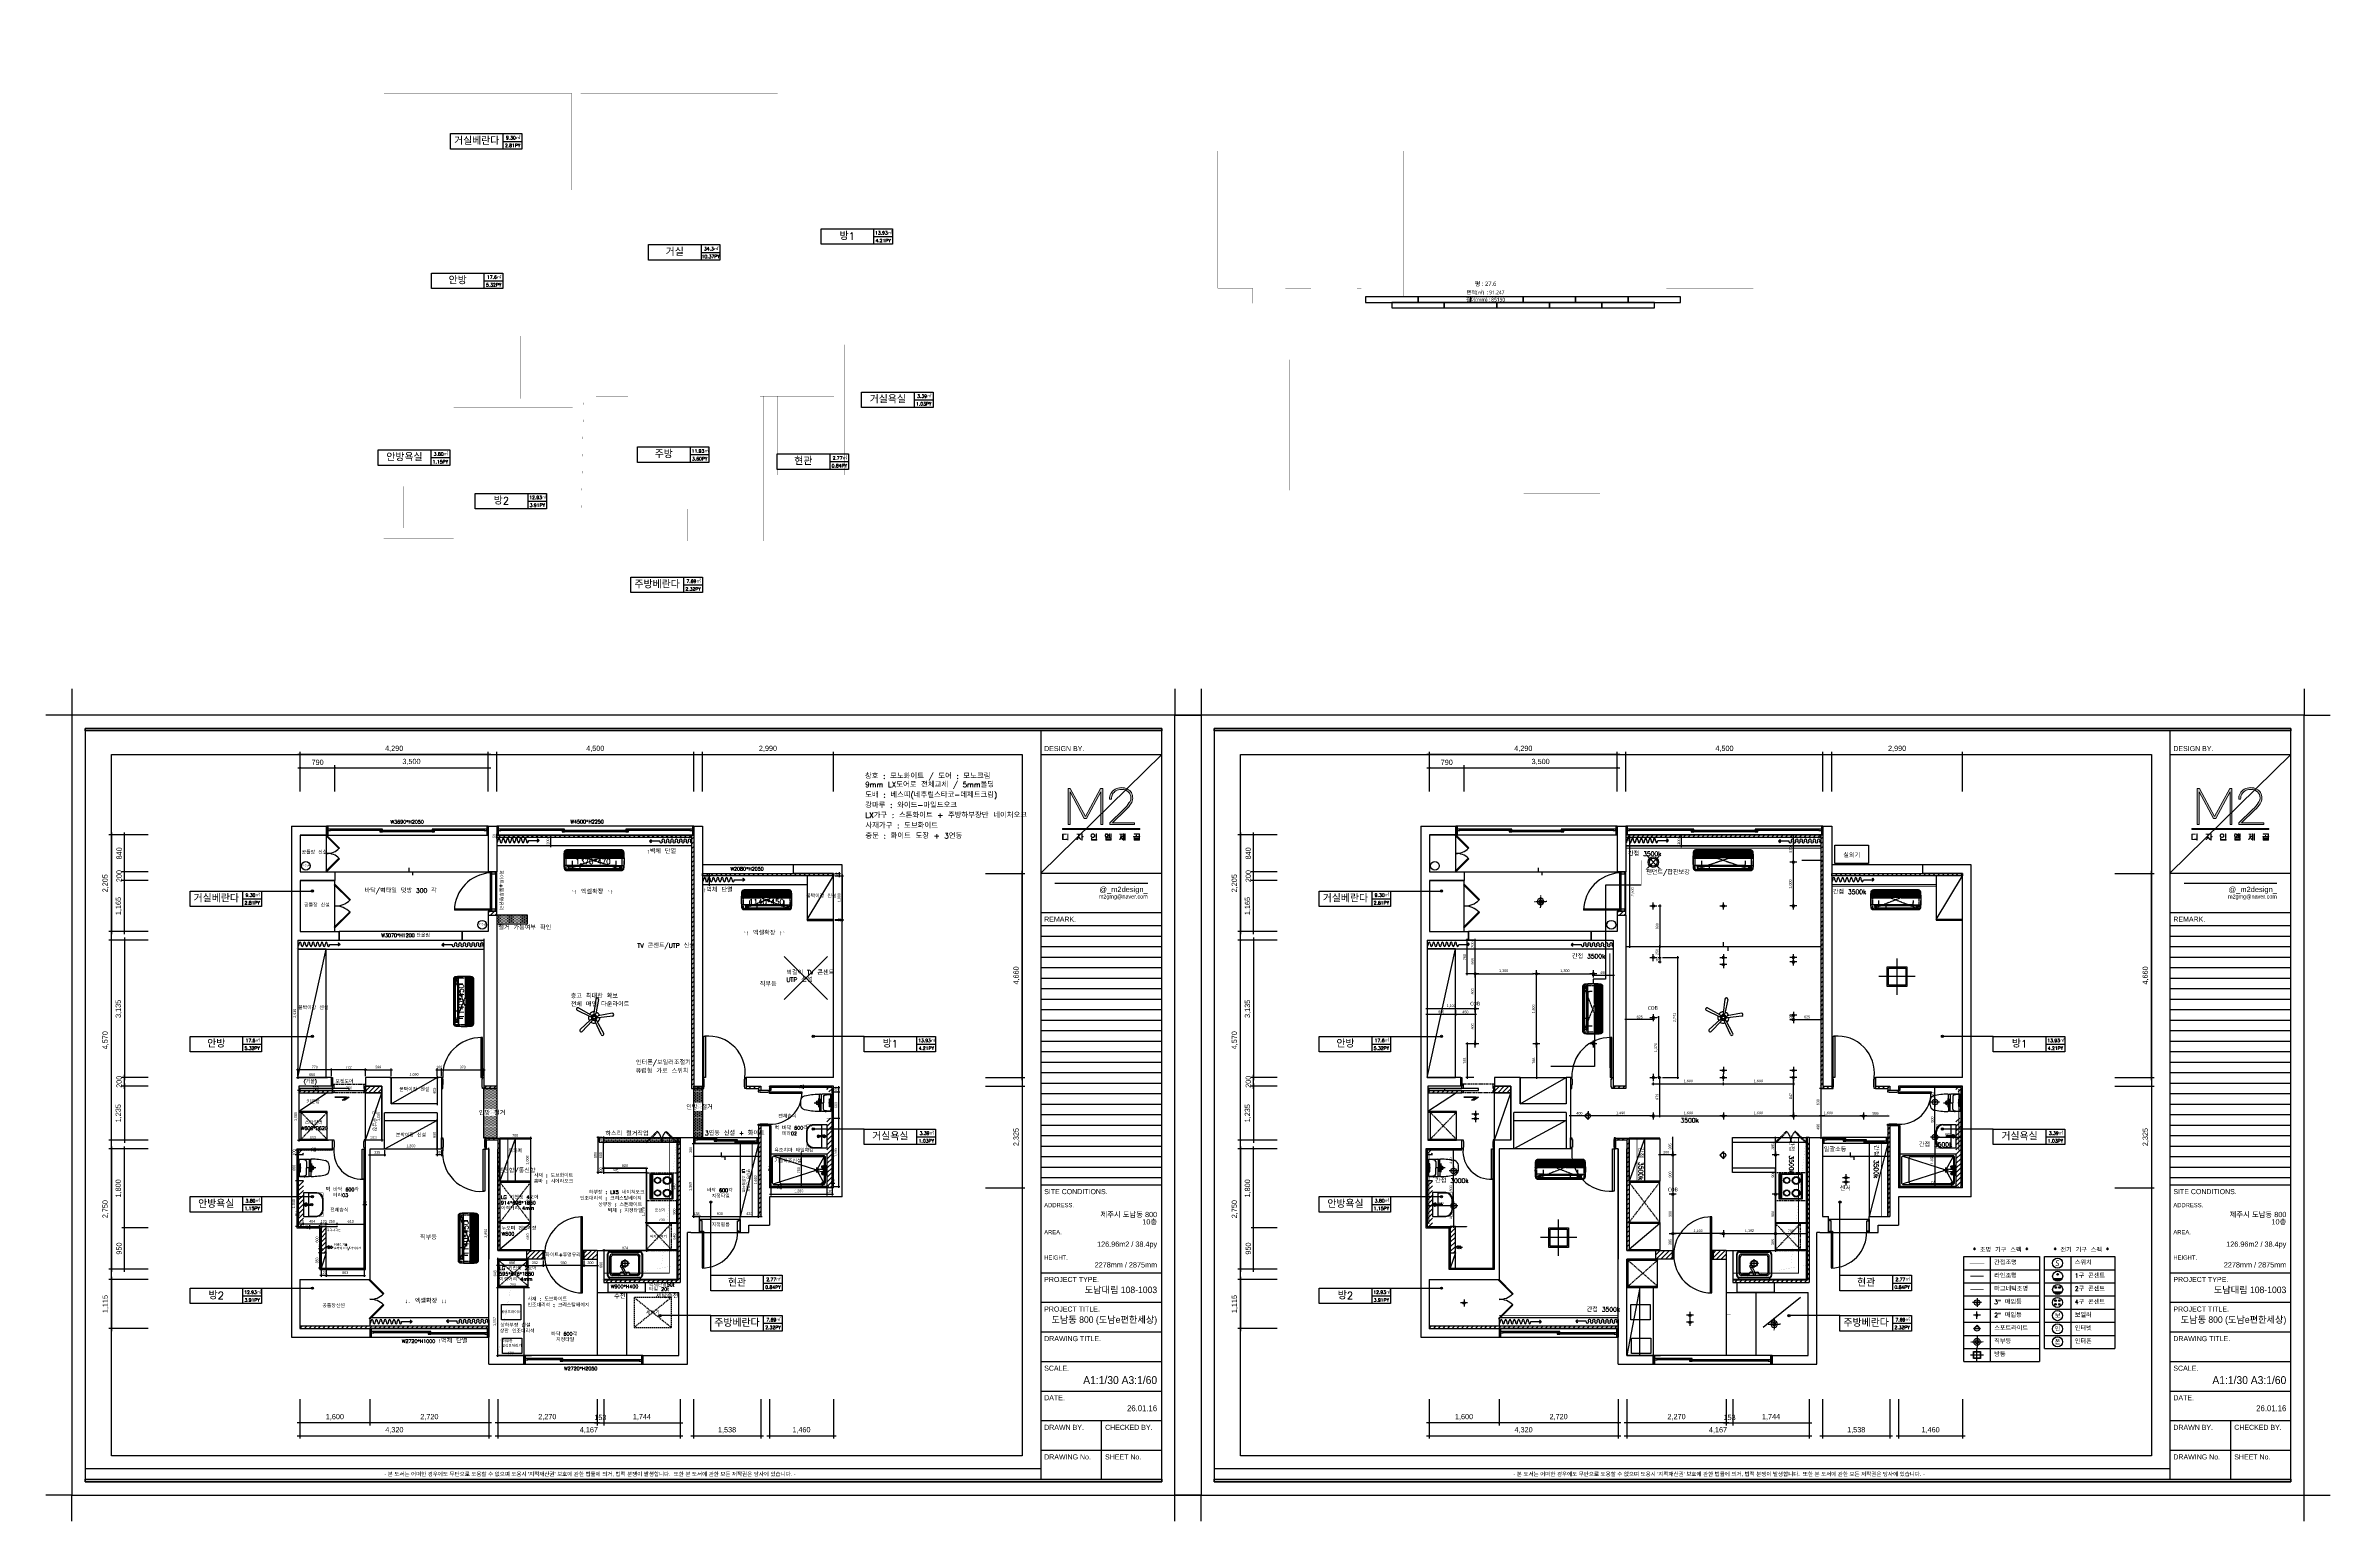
# Model space of a CAD drawing. Header units: inches. Extents: x 4000 to 56200, y 2703 to 36422.
import ezdxf
from ezdxf.enums import TextEntityAlignment as Align

# ---------------------------------------------------------------- set-up
doc = ezdxf.new("R2010")
doc.units = ezdxf.units.IN
doc.header["$LTSCALE"] = 30
doc.header["$MEASUREMENT"] = 0
for name, pattern in [('DASHED', [0.75, 0.5, -0.25]), ('DASHEDX2', [1.5, 1, -0.5]), ('DH-HID2', [1.2, 0.8, -0.4]), ('DOT', [0.25, 0, -0.25]), ('HID', [2.3, 1.5, -0.8]), ('HIDDEN', [0.375, 0.25, -0.125])]:
    doc.linetypes.add(name, pattern=pattern)
for name, color, linetype in [('0-ELC TEXT', 7, 'Continuous'), ('0-LINE', 7, 'Continuous'), ('01. F-소품', 3, 'Continuous'), ('03-TEXT', 3, 'Continuous'), ('03-WAL NEW', 3, 'Continuous'), ('06-C-천장', 4, 'Continuous'), ('06-FUR', 6, 'Continuous'), ('06-LIGHT', 4, 'Continuous'), ('07-DIM', 5, 'Continuous'), ('07-DIM WAL', 5, 'Continuous'), ('3.기호.계단선', 30, 'Continuous'), ('_LIBR', 4, 'Continuous'), ('_U+B808_U+C774_U+C5B4 2', 7, 'Continuous'), ('BATH', 4, 'Continuous'), ('CEIL-DOOR', 6, 'Continuous'), ('CEIL-LIGHT', 7, 'Continuous'), ('CO-BATH', 6, 'Continuous'), ('CO-DO-FR', 7, 'Continuous'), ('CO-DOOR', 8, 'Continuous'), ('CO-FURB-DN', 9, 'Continuous'), ('fin', 5, 'Continuous'), ('FORM(YOURNAME)-1', 1, 'Continuous'), ('FORM(YOURNAME)-11', 1, 'Continuous'), ('FU-FURM', 251, 'DH-HID2'), ('FUR', 8, 'DASHED'), ('HAT', 5, 'Continuous'), ('HL', 6, 'HIDDEN'), ('RC-LIGHT', 7, 'Continuous'), ('TOILET-1', 6, 'Continuous'), ('U-LANP', 6, 'Continuous'), ('WAL NEW', 3, 'Continuous'), ('WID', 4, 'Continuous'), ('도면층2', 2, 'Continuous'), ('도면층4', 4, 'Continuous'), ('도면층5', 5, 'Continuous'), ('설비', 140, 'Continuous'), ('욕실마감선', 4, 'Continuous')]:
    doc.layers.add(name, color=color, linetype=linetype)
doc.styles.add('DH-TEXT', font='')
doc.styles.add('HY 울릉도 L', font='')
doc.styles.get("Standard").update_dxf_attribs({"font": 'txt.shx', "bigfont": 'whgtxt.shx'})
doc.styles.add('YOURNAME', font='HY울릉도M.TTF')
doc.styles.add('나눔스퀘어EB', font='NanumSquareEB.ttf')
doc.styles.add('코레일둥고', font='Korail_Round_Gothic_Medium.ttf')
doc.styles.get('DH-TEXT').set_extended_font_data('HY울릉도L')
doc.styles.get('HY 울릉도 L').set_extended_font_data('HY울릉도L')
doc.linetypes.add('FENCELINE1', pattern='A,0.25,-0.1,[133,ltypeshp.shx,S=0.1,R=0,X=-0.1,Y=0],-0.1,1', length=1.45)
doc.dimstyles.new('30-', dxfattribs={"dimscale": 30, "dimtxt": 2, "dimasz": 1, "dimexe": 1, "dimexo": 1, "dimgap": 1, "dimtad": 1, "dimdec": 0, "dimrnd": 0.05, "dimdsep": 46, "dimlunit": 6, "dimtxsty": 'HY 울릉도 L', "dimblk": 'ARCHTICK', "dimcen": 2.5, "dimdle": 1, "dimclrd": 133, "dimclre": 133, "dimclrt": 30, "dimadec": 0, "dimazin": 0, "dimtfac": 1, "dimtdec": 0, "dimtix": 1, "dimtmove": 2, "dimatfit": 3, "dimldrblk": 'ARCHTICK', "dimfxl": 1, "dimlwd": -1, "dimlwe": -1, "dimarcsym": 0})
doc.dimstyles.new('60', dxfattribs={"dimscale": 60, "dimtxt": 2, "dimasz": 1, "dimexe": 1, "dimexo": 1, "dimgap": 1, "dimtad": 1, "dimdec": 0, "dimrnd": 0.05, "dimdsep": 46, "dimlunit": 6, "dimtxsty": 'HY 울릉도 L', "dimblk": 'ARCHTICK', "dimcen": 2.5, "dimdle": 1, "dimclrd": 133, "dimclre": 133, "dimclrt": 30, "dimadec": 0, "dimazin": 0, "dimtfac": 1, "dimtdec": 0, "dimtix": 1, "dimtmove": 2, "dimatfit": 3, "dimldrblk": 'ARCHTICK', "dimfxl": 1, "dimlwd": -1, "dimlwe": -1, "dimarcsym": 0})
pattern_1 = [(45, (-3561, -18986.442), (-26.516504, 26.516504), [])]
pattern_2 = [(45, (-3561, -18986.44), (-53.03301, 53.03301), [])]
pattern_3 = [(0, (25440.127, -18982.508), (15.625, 31.25), [0, -31.25])]
pattern_4 = [(45, (22239, -18986.44), (-53.03301, 53.03301), [])]
pattern_5 = [(45, (22239, -18986.442), (-26.516504, 26.516504), [])]

# ---------------------------------------------------------------- blocks, each defined once
blk = doc.blocks.new('hallogen')
h = blk.add_hatch(color=256)
h.dxf.hatch_style = 1
edge = h.paths.add_edge_path()
edge.add_arc((48592, 60854), 31.2, 0, 360, ccw=False)
at = {"color": 1, "linetype": 'Continuous'}
for p, q in [((48692, 60854), (48492, 60854)), ((48592, 60954), (48592, 60754))]:
    blk.add_line(p, q, dxfattribs=at)
at = {"color": 4, "linetype": 'Continuous'}
blk.add_circle((48592, 60854), 62.5, dxfattribs=at)
blk = doc.blocks.new('매입등')
at = {"layer": 'HAT', "color": 1}
for p, q in [((-140, 0), (-130, 0)), ((120, 0), (-120, 0)), ((0, 140), (0, 130)), ((0, 120), (0, -120)), ((140, 0), (130, 0)), ((-140, 0), (-130, 0)), ((0, -140), (0, -130))]:
    blk.add_line(p, q, dxfattribs=at)
blk.add_circle((0, 0), 40, dxfattribs=at)
at = {"layer": 'U-LANP'}
blk.add_circle((0, 0), 75, dxfattribs=at)
blk = doc.blocks.new('A$C59950440')
at = {"layer": 'CEIL-DOOR'}
blk.add_blockref('매입등', (140, 140), dxfattribs=at)
blk = doc.blocks.new('SW')
at = {"layer": '설비', "color": 140}
blk.add_circle((11533254, -14277699), 184, dxfattribs=at)
at = {"layer": '설비', "color": 140, "insert": (11533320, -14277601), "char_height": 197.14, "width": 314.33, "attachment_point": 3, "style": '코레일둥고'}
blk.add_mtext('{\\fMalgun Gothic|b0|i0|c129|p50;S}', dxfattribs=at)
blk = doc.blocks.new('egoo')
at = {"layer": '설비'}
h = blk.add_hatch(color=140, dxfattribs=at)
edge = h.paths.add_edge_path()
edge.add_line((1015826, 443329), (1015567, 443329))
edge.add_ellipse((1015696, 443381), major_axis=(99, 99), ratio=1, start_angle=156.95778, end_angle=293.04222)
h = blk.add_hatch(color=140, dxfattribs=at)
edge = h.paths.add_edge_path()
edge.add_arc((1015645, 443434), 22.3, 0, 360)
h = blk.add_hatch(color=140, dxfattribs=at)
edge = h.paths.add_edge_path()
edge.add_arc((1015748, 443434), 22.3, 0, 360)
at = {"layer": '설비', "color": 140}
for centre, radius in [((1015696, 443381), 140), ((1015645, 443434), 22.3), ((1015748, 443434), 22.3)]:
    blk.add_circle(centre, radius, dxfattribs=at)
blk = doc.blocks.new('DLSXJSPT')
at = {"layer": '설비', "color": 140}
blk.add_circle((242956, 103418), 115, dxfattribs=at)
at = {"layer": '설비', "color": 140, "style": '코레일둥고'}
blk.add_text('인', height=100, dxfattribs=at).set_placement((242888, 103372))
blk = doc.blocks.new('DLSXJVHS')
at = {"layer": '설비', "color": 140}
blk.add_circle((236551, 103608), 115, dxfattribs=at)
at = {"layer": '설비', "color": 140, "style": '코레일둥고'}
blk.add_text('폰', height=100, dxfattribs=at).set_placement((236487, 103564))
blk = doc.blocks.new('DLFRN')
at = {"layer": '설비'}
h = blk.add_hatch(color=140, dxfattribs=at)
edge = h.paths.add_edge_path()
edge.add_line((236659, 104765), (236446, 104765))
edge.add_ellipse((236552, 104808), major_axis=(81.3, 81.3), ratio=1, start_angle=156.9578, end_angle=293.0422)
h = blk.add_hatch(color=140, dxfattribs=at)
edge = h.paths.add_edge_path()
edge.add_arc((236552, 104851), 18.3, 0, 360)
at = {"layer": '설비', "color": 140}
for centre, radius in [((236552, 104808), 115), ((236552, 104851), 18.3)]:
    blk.add_circle(centre, radius, dxfattribs=at)
blk = doc.blocks.new('QHDLFFJ')
at = {"layer": '설비', "color": 140}
blk.add_circle((236551, 104208), 115, dxfattribs=at)
at = {"layer": '설비', "color": 140, "style": '코레일둥고'}
blk.add_text('보 ', height=100, dxfattribs=at).set_placement((236490, 104164))
blk = doc.blocks.new('4RNZHS')
at = {"layer": '설비'}
h = blk.add_hatch(color=140, dxfattribs=at)
edge = h.paths.add_edge_path()
edge.add_arc((244434, 96095), 18.3, -90, 270, ccw=False)
h = blk.add_hatch(color=140, dxfattribs=at)
edge = h.paths.add_edge_path()
edge.add_arc((244520, 96095), 18.3, 270, 630)
h = blk.add_hatch(color=140, dxfattribs=at)
edge = h.paths.add_edge_path()
edge.add_arc((244434, 96011), 18.3, -90, 270, ccw=False)
h = blk.add_hatch(color=140, dxfattribs=at)
edge = h.paths.add_edge_path()
edge.add_arc((244520, 96011), 18.3, 270, 630)
at = {"layer": '설비', "color": 140}
for centre, radius in [((244477, 96053), 115), ((244434, 96095), 18.3), ((244520, 96095), 18.3), ((244434, 96011), 18.3), ((244520, 96011), 18.3)]:
    blk.add_circle(centre, radius, dxfattribs=at)
blk = doc.blocks.new('도남e편한108-1003')
at = {"layer": '도면층2'}
for p, q in [((13178, 37572), (13178, 25897)), ((13178, 37572), (13978, 37572)), ((13378, 37372), (13378, 36532)), ((13378, 37372), (13978, 37372)), ((13978, 37372), (13978, 37572)), ((13978, 37572), (13978, 37372)), ((17668, 37572), (17868, 37572)), ((17668, 37372), (17668, 37572)), ((17668, 37572), (17668, 37372)), ((17668, 37372), (17668, 36532)), ((17868, 37572), (17868, 36532)), ((17868, 37572), (17868, 37372)), ((22368, 37572), (22368, 31632)), ((22368, 37572), (22568, 37572)), ((22368, 37572), (22368, 37372)), ((22568, 37572), (22568, 31832)), ((25758, 36692), (24648, 36692)), ((24648, 36492), (24648, 36692)), ((25758, 31632), (25758, 36692)), ((13378, 36532), (14168, 36532)), ((13378, 36332), (13378, 35167)), ((13378, 36332), (14168, 36332)), ((14168, 36532), (14168, 36332)), ((17868, 36532), (17668, 36532)), ((17668, 36532), (17868, 36532)), ((25558, 36492), (24648, 36492)), ((25558, 31832), (25558, 36492)), ((17668, 35542), (17668, 35167)), ((17668, 35542), (17868, 35542)), ((17868, 35542), (17868, 31632)), ((13378, 35167), (14268, 35167)), ((14268, 34967), (14268, 35167)), ((14268, 35167), (14268, 34967)), ((17573, 35167), (17073, 35167)), ((17073, 35167), (17073, 34967)), ((17668, 35167), (17573, 35167)), ((13323, 34967), (13323, 31832)), ((13323, 34967), (14268, 34967)), ((17073, 34967), (17573, 34967)), ((17573, 34967), (17573, 31632)), ((14093, 31832), (13323, 31832)), ((14093, 31632), (13343, 31632)), ((13343, 31632), (13343, 30397)), ((14093, 31832), (14093, 31632)), ((14865, 31832), (14865, 31632)), ((15453, 31832), (14865, 31832)), ((15238, 31632), (14865, 31632)), ((15238, 30397), (15238, 31632)), ((15453, 31832), (15453, 31227)), ((16503, 31832), (16503, 31227)), ((16603, 31832), (16503, 31832)), ((16603, 31832), (16603, 30397)), ((17868, 31632), (17573, 31632)), ((22368, 31632), (22568, 31632)), ((22568, 31832), (22568, 31632)), ((25558, 31832), (23568, 31832)), ((23568, 31632), (23568, 31832)), ((23568, 31832), (23568, 31632)), ((23568, 31632), (23898, 31632)), ((23898, 31632), (23898, 31532)), ((24098, 31532), (23898, 31532)), ((24098, 31532), (23898, 31532)), ((24098, 31632), (24098, 31532)), ((25558, 31632), (24098, 31632)), ((25558, 29307), (25558, 31632)), ((25758, 29107), (25758, 31832)), ((16403, 31027), (15303, 31027)), ((15303, 30197), (15303, 31027)), ((16503, 31227), (15453, 31227)), ((16503, 31027), (16403, 31027)), ((16503, 31027), (16503, 30197)), ((14115, 30397), (13343, 30397)), ((14115, 30197), (14115, 30397)), ((14115, 30197), (14115, 30397)), ((15238, 30397), (14865, 30397)), ((14865, 27447), (14865, 30397)), ((14865, 30197), (14865, 30397)), ((16603, 30397), (16603, 30197)), ((17888, 30397), (17628, 30397)), ((17628, 30397), (17628, 30197)), ((17888, 30397), (17888, 27877)), ((22055, 30456), (22055, 27147)), ((22055, 30456), (22360, 30456)), ((22360, 30456), (22360, 28657)), ((23898, 30732), (23898, 28657)), ((23898, 30732), (24098, 30732)), ((24098, 30732), (23898, 30732)), ((24098, 30732), (24098, 29307)), ((13298, 30197), (13298, 28397)), ((14115, 30197), (13298, 30197)), ((15303, 30197), (14968, 30197)), ((14968, 30197), (14968, 27212)), ((16603, 30197), (16503, 30197)), ((17688, 30197), (17628, 30197)), ((17688, 25277), (17688, 30197)), ((17688, 30197), (17688, 27677)), ((17888, 27877), (17888, 30197)), ((25558, 29307), (24098, 29307)), ((24098, 29107), (24098, 28457)), ((25758, 29107), (24098, 29107)), ((13298, 28397), (13822, 28397)), ((13822, 28397), (13822, 27447)), ((22228, 25277), (22228, 28287)), ((22298, 28287), (22228, 28287)), ((22298, 28287), (22498, 28287)), ((22360, 28657), (22498, 28657)), ((22498, 28287), (22498, 28657)), ((22498, 28487), (22498, 28287)), ((22498, 28457), (22498, 28287)), ((23428, 28287), (23428, 28657)), ((23428, 28657), (23898, 28657)), ((23428, 28287), (23428, 28457)), ((23428, 28287), (23628, 28287)), ((23628, 28287), (23628, 28457)), ((23628, 28457), (24098, 28457)), ((17888, 27877), (18546, 27877)), ((17888, 25477), (17888, 27677)), ((17888, 27677), (18546, 27677)), ((18546, 27877), (18546, 27677)), ((20158, 27877), (20158, 26917)), ((20158, 27877), (20311, 27877)), ((20311, 27877), (20311, 27147)), ((13368, 27212), (14968, 27212)), ((13368, 27212), (13368, 26097)), ((13822, 27447), (14865, 27447)), ((20311, 27147), (22055, 27147)), ((20158, 26917), (22028, 26917)), ((22028, 25477), (22028, 26917)), ((13178, 25897), (14968, 25897)), ((13368, 26097), (14968, 26097)), ((14968, 26097), (14968, 25897)), ((14968, 26097), (14968, 25897)), ((14968, 26097), (14968, 25897)), ((17688, 25897), (17688, 26097)), ((17688, 26097), (17688, 25897)), ((17688, 25277), (18488, 25277)), ((17888, 25477), (18658, 25477)), ((17888, 25477), (18488, 25477)), ((18488, 25278), (18488, 25477)), ((18488, 25477), (18488, 25277)), ((18488, 25477), (18488, 25277)), ((18488, 25477), (18488, 25277)), ((21208, 25477), (22028, 25477)), ((21208, 25278), (21208, 25477)), ((21208, 25277), (21208, 25477)), ((21208, 25477), (21208, 25277)), ((21208, 25277), (22228, 25277))]:
    blk.add_line(p, q, dxfattribs=at)
at = {"layer": '도면층4'}
for p, q in [((17668, 37572), (13978, 37572)), ((13978, 37572), (13978, 37372)), ((14008, 37572), (14008, 37372)), ((14068, 37487), (15198, 37487)), ((15258, 37457), (16388, 37457)), ((16448, 37487), (17578, 37487)), ((17638, 37572), (17638, 37372)), ((17668, 37572), (17668, 37372)), ((22368, 37572), (17868, 37572)), ((17868, 37572), (17868, 37372)), ((17898, 37572), (17898, 37372)), ((17958, 37487), (19358, 37487)), ((19418, 37457), (20818, 37457)), ((20878, 37487), (22278, 37487)), ((22338, 37572), (22338, 37372)), ((22368, 37572), (22368, 37372)), ((14268, 35167), (14268, 34967)), ((23428, 28587), (22498, 28587)), ((22498, 28507), (22498, 28287)), ((22498, 28287), (22498, 28507)), ((22498, 28287), (23428, 28287)), ((22558, 28317), (22558, 27478)), ((22558, 28317), (22588, 28317)), ((22588, 28317), (22588, 27478)), ((23428, 28287), (23428, 28507)), ((22558, 27478), (22588, 27478)), ((17688, 26097), (14968, 26097)), ((14968, 26097), (14968, 25897)), ((14968, 25897), (17688, 25897)), ((14998, 26097), (14998, 25897)), ((15058, 26012), (16298, 26012)), ((16358, 25982), (17598, 25982)), ((17658, 25897), (17658, 26097)), ((17688, 25897), (17688, 26097)), ((21208, 25477), (18488, 25477)), ((18488, 25477), (18488, 25277)), ((18488, 25277), (21208, 25277)), ((18518, 25477), (18518, 25277)), ((18578, 25392), (19318, 25392)), ((19378, 25362), (21118, 25362)), ((21178, 25277), (21178, 25477)), ((21208, 25277), (21208, 25477))]:
    blk.add_line(p, q, dxfattribs=at)
for points in [[(13978, 37372), (17668, 37372), (17668, 37572), (13978, 37572)], [(14008, 37502), (14008, 37472), (14068, 37472), (14068, 37502)], [(15198, 37502), (15198, 37472), (15258, 37472), (15258, 37502)], [(15198, 37472), (15198, 37442), (15258, 37442), (15258, 37472)], [(16388, 37502), (16388, 37472), (16448, 37472), (16448, 37502)], [(16388, 37472), (16388, 37442), (16448, 37442), (16448, 37472)], [(17578, 37502), (17578, 37472), (17638, 37472), (17638, 37502)], [(17868, 37372), (22368, 37372), (22368, 37572), (17868, 37572)], [(17898, 37502), (17898, 37472), (17958, 37472), (17958, 37502)], [(19358, 37502), (19358, 37472), (19418, 37472), (19418, 37502)], [(19358, 37472), (19358, 37442), (19418, 37442), (19418, 37472)], [(20818, 37502), (20818, 37472), (20878, 37472), (20878, 37502)], [(20818, 37472), (20818, 37442), (20878, 37442), (20878, 37472)], [(22278, 37502), (22278, 37472), (22338, 37472), (22338, 37502)], [(22568, 36492), (24648, 36492), (24648, 36692), (22568, 36692)], [(17073, 35167), (14268, 35167), (14268, 34967), (17073, 34967)], [(20411, 27147), (21255, 27147), (21255, 26917), (20411, 26917)], [(14968, 25897), (17688, 25897), (17688, 26097), (14968, 26097)], [(14998, 26027), (14998, 25997), (15058, 25997), (15058, 26027)], [(16298, 26027), (16298, 25997), (16358, 25997), (16358, 26027)], [(16298, 25997), (16298, 25967), (16358, 25967), (16358, 25997)], [(17598, 25997), (17598, 25967), (17658, 25967), (17658, 25997)], [(18488, 25277), (21208, 25277), (21208, 25477), (18488, 25477)], [(18518, 25407), (18518, 25377), (18578, 25377), (18578, 25407)], [(19318, 25407), (19318, 25377), (19378, 25377), (19378, 25407)], [(19318, 25377), (19318, 25347), (19378, 25347), (19378, 25377)], [(21118, 25377), (21118, 25347), (21178, 25347), (21178, 25377)]]:
    blk.add_lwpolyline(points, close=True, dxfattribs=at)
for points in [[(22498, 28287), (22528, 28287), (22528, 28317), (22558, 28317), (22558, 28557), (22528, 28557), (22528, 28587), (22498, 28587), (22498, 28287)], [(23428, 28287), (23398, 28287), (23398, 28317), (23368, 28317), (23368, 28557), (23398, 28557), (23398, 28587), (23428, 28587), (23428, 28287)]]:
    blk.add_lwpolyline(points, dxfattribs=at)
at = {"layer": '도면층5'}
for p, q in [((15198, 37502), (14068, 37502)), ((15198, 37472), (14068, 37472)), ((16388, 37472), (15258, 37472)), ((16388, 37442), (15258, 37442)), ((17578, 37502), (16448, 37502)), ((17578, 37472), (16448, 37472)), ((19358, 37502), (17958, 37502)), ((19358, 37472), (17958, 37472)), ((20818, 37472), (19418, 37472)), ((20818, 37442), (19418, 37442)), ((22278, 37502), (20878, 37502)), ((22278, 37472), (20878, 37472)), ((16298, 26027), (15058, 26027)), ((16298, 25997), (15058, 25997)), ((17598, 25997), (16358, 25997)), ((17598, 25967), (16358, 25967)), ((19318, 25407), (18578, 25407)), ((19318, 25377), (18578, 25377)), ((21118, 25377), (19378, 25377)), ((21118, 25347), (19378, 25347))]:
    blk.add_line(p, q, dxfattribs=at)
blk.add_arc((22552, 28293), 816, 270.3923, 1.653, dxfattribs=at)
blk = doc.blocks.new('*U4')
at = {"color": 8}
for p, q in [((0, 194), (0, 194)), ((0, 194), (0, 194)), ((0, 193), (0, 193)), ((0, 191), (0, 191)), ((0, 190), (0, 190)), ((0, 189), (0, 189)), ((0, 187), (0, 187)), ((0, 187), (0, 187)), ((6, 91), (6, 91)), ((7, 75), (7, 75)), ((19, 21), (19, 21)), ((57, 105), (41, 105)), ((56, 96), (57, 96)), ((60, 105), (60, 105)), ((60, 104), (60, 106)), ((60, 99), (60, 101)), ((60, 96), (60, 96)), ((60, 95), (60, 97)), ((65, 480), (65, 480)), ((67, 103), (67, 106)), ((67, 99), (67, 102)), ((67, 95), (67, 97)), ((74, 480), (74, 480)), ((76, 101), (76, 101)), ((76, 101), (76, 101)), ((77, 60), (76, 60)), ((85, 21), (85, 21)), ((91, 33), (91, 33)), ((108, 404), (105, 404)), ((105, 403), (108, 403)), ((108, 402), (105, 402)), ((108, 397), (105, 397)), ((105, 397), (108, 397)), ((105, 395), (108, 395)), ((105, 393), (105, 388)), ((108, 433), (106, 433)), ((106, 414), (106, 414)), ((107, 434), (109, 434)), ((107, 434), (109, 434)), ((107, 431), (108, 431)), ((107, 430), (107, 431)), ((108, 430), (107, 430)), ((107, 413), (107, 412)), ((107, 413), (108, 413)), ((108, 431), (108, 431)), ((109, 438), (109, 438)), ((111, 440), (112, 440)), ((112, 440), (111, 440)), ((112, 439), (111, 439)), ((111, 438), (111, 438)), ((111, 438), (111, 438)), ((125, 33), (125, 33)), ((147, 76), (197, 76)), ((184, 378), (184, 379)), ((184, 379), (203, 379)), ((1030, 186), (190, 186)), ((191, 165), (1029, 165)), ((1029, 166), (191, 166)), ((191, 155), (1029, 155)), ((1029, 155), (191, 155)), ((1028, 147), (192, 147)), ((192, 145), (1028, 145)), ((192, 136), (1028, 136)), ((1028, 136), (192, 136)), ((1027, 360), (193, 360)), ((1027, 128), (193, 128)), ((193, 126), (1027, 126)), ((1026, 118), (193, 118)), ((193, 117), (1026, 117)), ((194, 378), (1025, 378)), ((1025, 377), (194, 377)), ((1026, 110), (194, 110)), ((194, 108), (1026, 108)), ((203, 378), (195, 378)), ((195, 100), (1025, 100)), ((1025, 100), (195, 100)), ((1024, 93), (195, 93)), ((196, 91), (1024, 91)), ((1024, 84), (196, 84)), ((196, 83), (1023, 83)), ((1023, 77), (197, 77)), ((197, 75), (1023, 75)), ((198, 68), (1022, 68)), ((1022, 68), (198, 68)), ((1021, 62), (199, 62)), ((199, 60), (1021, 60)), ((200, 54), (1020, 54)), ((1020, 54), (200, 54)), ((1019, 48), (200, 48)), ((201, 47), (1019, 47)), ((1019, 41), (201, 41)), ((201, 40), (1018, 40)), ((1018, 34), (202, 34)), ((202, 33), (1018, 33)), ((203, 378), (203, 379)), ((203, 379), (206, 379)), ((204, 378), (203, 378)), ((203, 378), (203, 378)), ((204, 378), (204, 378)), ((206, 378), (204, 378)), ((1016, 21), (204, 21)), ((204, 21), (1016, 21)), ((206, 379), (211, 379)), ((206, 379), (206, 378)), ((206, 378), (206, 378)), ((206, 378), (206, 378)), ((206, 378), (206, 378)), ((211, 378), (206, 378)), ((1014, 10), (206, 10)), ((206, 10), (1014, 10)), ((207, 479), (207, 480)), ((207, 480), (1013, 480)), ((207, 480), (207, 480)), ((1013, 480), (207, 480)), ((1013, 479), (207, 479)), ((1013, 0), (207, 0)), ((207, 0), (1013, 0)), ((211, 379), (211, 378)), ((212, 378), (212, 378)), ((213, 378), (220, 378)), ((220, 378), (221, 378)), ((221, 378), (245, 378)), ((245, 378), (245, 381)), ((245, 378), (245, 378)), ((246, 378), (245, 378)), ((246, 381), (246, 378)), ((246, 378), (246, 378)), ((247, 155), (247, 165)), ((247, 136), (247, 145)), ((247, 118), (247, 126)), ((247, 100), (247, 108)), ((247, 84), (247, 91)), ((247, 68), (247, 76)), ((247, 54), (247, 60)), ((247, 41), (247, 47)), ((248, 165), (248, 155)), ((248, 145), (248, 136)), ((248, 126), (248, 118)), ((248, 108), (248, 100)), ((248, 91), (248, 84)), ((248, 76), (248, 68)), ((248, 60), (248, 54)), ((248, 47), (248, 41)), ((366, 381), (363, 381)), ((363, 381), (363, 378)), ((366, 381), (366, 378)), ((366, 155), (366, 165)), ((366, 136), (366, 145)), ((366, 118), (366, 126)), ((366, 100), (366, 108)), ((366, 84), (366, 91)), ((366, 68), (366, 75)), ((366, 54), (366, 60)), ((366, 41), (366, 47)), ((368, 165), (368, 155)), ((368, 136), (368, 145)), ((368, 118), (368, 126)), ((368, 100), (368, 108)), ((368, 84), (368, 91)), ((368, 68), (368, 75)), ((368, 54), (368, 60)), ((368, 41), (368, 47)), ((373, 155), (373, 165)), ((373, 145), (373, 136)), ((373, 126), (373, 118)), ((373, 108), (373, 100)), ((373, 91), (373, 84)), ((373, 75), (373, 68)), ((373, 60), (373, 54)), ((373, 47), (373, 41)), ((375, 165), (375, 155)), ((375, 136), (375, 145)), ((375, 118), (375, 126)), ((375, 100), (375, 108)), ((375, 84), (375, 91)), ((375, 68), (375, 75)), ((375, 54), (375, 60)), ((375, 41), (375, 47)), ((480, 186), (480, 186)), ((844, 165), (844, 155)), ((844, 136), (844, 145)), ((844, 118), (844, 126)), ((844, 100), (844, 108)), ((844, 84), (844, 91)), ((844, 68), (844, 75)), ((844, 54), (844, 60)), ((844, 41), (844, 47)), ((846, 155), (846, 165)), ((846, 145), (846, 136)), ((846, 126), (846, 118)), ((846, 108), (846, 100)), ((846, 91), (846, 84)), ((846, 75), (846, 68)), ((846, 60), (846, 54)), ((846, 47), (846, 41)), ((851, 165), (851, 155)), ((851, 136), (851, 145)), ((851, 118), (851, 126)), ((851, 100), (851, 108)), ((851, 84), (851, 91)), ((851, 68), (851, 75)), ((851, 54), (851, 60)), ((851, 41), (851, 47)), ((853, 155), (853, 165)), ((853, 136), (853, 145)), ((853, 118), (853, 126)), ((853, 100), (853, 108)), ((853, 84), (853, 91)), ((853, 68), (853, 75)), ((853, 54), (853, 60)), ((853, 41), (853, 47)), ((902, 381), (905, 381)), ((902, 381), (902, 378)), ((905, 381), (905, 378)), ((1013, 479), (1013, 480)), ((1013, 480), (1013, 480)), ((1026, 33), (1013, 33)), ((1027, 33), (1026, 33)), ((1027, 33), (1027, 33)), ((1066, 378), (1066, 381)), ((1067, 381), (1067, 378)), ((1075, 159), (1075, 165)), ((1075, 139), (1075, 145)), ((1075, 121), (1075, 126)), ((1075, 103), (1075, 108)), ((1076, 165), (1076, 159)), ((1076, 145), (1076, 139)), ((1076, 126), (1076, 121)), ((1077, 159), (1077, 162)), ((1077, 162), (1079, 162)), ((1077, 140), (1077, 145)), ((1100, 378), (1101, 378)), ((1111, 390), (1114, 390)), ((1114, 389), (1111, 389)), ((1112, 434), (1112, 434)), ((1112, 432), (1112, 431)), ((1112, 431), (1112, 431)), ((1112, 431), (1112, 431)), ((1112, 431), (1112, 431)), ((1112, 413), (1112, 413)), ((1112, 413), (1112, 413)), ((1112, 413), (1112, 413)), ((1114, 404), (1112, 404)), ((1112, 395), (1114, 395)), ((1114, 424), (1115, 424)), ((1115, 420), (1114, 420)), ((1114, 390), (1114, 395)), ((1114, 389), (1114, 390)), ((1128, 33), (1128, 33)), ((1135, 21), (1135, 21)), ((1146, 480), (1146, 480)), ((1155, 480), (1155, 480)), ((1174, 2), (1174, 2)), ((1201, 21), (1201, 21)), ((1213, 75), (1213, 75)), ((1214, 91), (1214, 91)), ((1220, 193), (1220, 193)), ((1220, 191), (1220, 191)), ((1220, 190), (1220, 190)), ((1220, 190), (1220, 190)), ((1220, 189), (1220, 189)), ((1220, 187), (1220, 187))]:
    blk.add_line(p, q, dxfattribs=at)
at = {"color": 0}
for p, q in [((8, 420), (8, 420)), ((1212, 420), (1212, 420))]:
    blk.add_line(p, q, dxfattribs=at)
at = {"color": 1, "linetype": 'HIDDEN'}
for p, q in [((40, 15), (1180, 465)), ((1180, 15), (40, 465))]:
    blk.add_line(p, q, dxfattribs=at)
blk.add_lwpolyline([(1180, 465), (1180, 15), (40, 15), (40, 465)], close=True, dxfattribs=at)
at = {"color": 1, "ltscale": 5}
for centre in [(96, 389), (1140, 419)]:
    blk.add_circle(centre, 10, dxfattribs=at)
at = {"color": 8, "ltscale": 5}
for centre in [(96, 79), (1125, 79)]:
    blk.add_circle(centre, 10, dxfattribs=at)
at = {"color": 8}
for centre, radius, start, end in [((1, 194), 0.2, 90, 99.4283), ((15, 102), 0.25, 0, 120), ((15, 99), 0.25, 240, 0), ((108, 429), 2.2, 90, 180), ((107, 429), 1.5, 90, 180), ((184, 377), 1.5, 90, 112.3383), ((203, 378), 0.5, 0, 90), ((206, 378), 0.5, 90, 180), ((211, 377), 1.5, 67.0129, 90), ((220, 378), 0.5, 90, 164.4244), ((221, 378), 0.5, 15.5756, 90), ((1099, 428), 13.5, 26.5988, 31.903), ((1112, 429), 2.2, 86.9878, 90), ((1112, 429), 1.5, 0, 90), ((1112, 415), 1.5, 270, 0), ((1112, 415), 2.2, 270, 287.0747), ((1113, 435), 0.5, 206.5988, 270), ((1115, 395), 1, 135, 180), ((1204, 102), 0.25, 60, 180), ((1204, 99), 0.25, 180, 300), ((1215, 165), 0.5, 358.2397, 0), ((1219, 194), 0.2, 80.5717, 90)]:
    blk.add_arc(centre, radius, start, end, dxfattribs=at)
at = {"color": 8, "extrusion": (0, 0, -1)}
for centre, radius, start, end in [((-13, 100), 0.25, 300, 60), ((-108, 429), 2.5, 0, 90), ((-108, 414), 2.5, 270, 0), ((-184, 377), 2, 44.0902, 90), ((-211, 377), 2, 90, 112.9871), ((-1099, 428), 14.5, 123.3582, 153.4012), ((-1113, 435), 2, 270, 333.4012), ((-1112, 429), 2.5, 90, 121.8375), ((-1112, 429), 2, 90, 136.0476), ((-1112, 415), 2, 180, 270), ((-1112, 415), 2.5, 230.8007, 270), ((-1207, 100), 0.25, 120, 240)]:
    blk.add_arc(centre, radius, start, end, dxfattribs=at)
at = {"color": 8, "extrusion": (0, -1.78405e-06, 1)}
for radius, start, end in [(11.5, 258.8284, 270), (11.8, 258.0221, 265.7489), (10, 260.9749, 268.0634)]:
    blk.add_arc((111, 448, 0), radius, start, end, dxfattribs=at)
at = {"color": 8, "extrusion": (0, 1.78405e-06, -1)}
for radius, start, end in [(11.8, 274.2264, 281.8969), (10.3, 271.9087, 279.9474), (10, 270, 278.8915)]:
    blk.add_arc((-111, 448, 0), radius, start, end, dxfattribs=at)
at = {"color": 8}
for centre, major_axis, ratio, start_param, end_param in [((1, 194), (-1, -0.011), 0.000851, 5.81073, 6.230827), ((1, 194), (-0.393, 0.309), 0.676566, 0.870738, 1.553972), ((1, 194), (-0.436, 0.245), 0.699022, 0.689796, 1.432768), ((1, 194), (-0.5, 0.021), 0.710917, 0.074486, 0.971745), ((1, 194), (0, -0.2), 0.205027, 3.141593, 4.714452), ((1, 194), (0.033, -0.197), 0.348188, 3.1344, 4.658358), ((1, 194), (0, -0.2), 0.351833, 3.141593, 4.716068), ((1, 186), (0, -0.2), 0.201921, 4.714424, 6.229723), ((2, 166), (0, -0.8), 0.192414, 4.720156, 6.283185), ((2, 166), (0.127, 0.79), 0.18902, 1.609012, 3.142438), ((3, 146), (0, -0.8), 0.1863, 4.724017, 6.283185), ((3, 146), (0.111, 0.792), 0.18309, 1.608242, 3.142333), ((4, 127), (0, -0.8), 0.179084, 4.733363, 6.283185), ((3, 127), (0.096, 0.794), 0.175481, 1.613044, 3.142228), ((5, 109), (0, -0.8), 0.172581, 4.743891, 6.283185), ((5, 109), (0.081, 0.796), 0.16865, 1.619684, 3.142132), ((6, 92), (0, -0.8), 0.165536, 4.757669, 6.283185), ((6, 92), (0.067, 0.797), 0.161273, 1.629867, 3.14204), ((7, 76), (0, -0.8), 0.154906, 4.774382, 6.283185), ((7, 76), (0.052, 0.798), 0.150698, 1.642644, 3.141934), ((9, 61), (0, -0.8), 0.139682, 4.79332, 6.283185), ((9, 61), (0.033, 0.799), 0.136296, 1.657406, 3.14181), ((10, 47), (0, -0.8), 0.119511, 4.816375, 6.283185), ((10, 47), (0, 0.8), 0.145746, 1.678566, 3.141593), ((13, 100), (0.125, -0.217), 0.126402, 3.141593, 4.620752), ((13, 100), (-0.125, -0.217), 0.14247, 4.775685, 6.283185), ((13, 34), (0, -0.8), 0.09375, 4.847187, 6.283185), ((13, 34), (0, -0.8), 0.265872, 4.896749, 6.283185), ((15, 102), (-0.25, 0), 0.028883, 3.141593, 4.863098), ((15, 102), (0.125, -0.217), 0.116328, 3.141593, 4.612423), ((15, 99), (0.25, 0), 0.003959, 0, 1.721518), ((15, 99), (-0.125, -0.217), 0.132333, 4.784137, 6.283185), ((19, 22), (0, 0.8), 0.414276, 1.924747, 3.141593), ((19, 22), (0, -0.8), 0.065781, 4.887072, 6.283185), ((28, 11), (0, 0.8), 0.561889, 2.263316, 3.141593), ((28, 11), (0, -0.8), 0.036559, 4.947692, 6.283185), ((38, 107), (0, -0.5), 0.120491, 4.644768, 6.283185), ((38, 103), (0, -0.5), 0.120705, 3.141593, 4.677658), ((38, 102), (0, -0.5), 0.120719, 4.68176, 6.283185), ((38, 98), (0, -0.5), 0.120738, 3.141593, 4.714524), ((38, 98), (0, -0.5), 0.120728, 4.718615, 6.283185), ((38, 94), (0, 0.5), 0.120552, 0, 1.609749), ((40, 105), (-0.5, 0), 0.00112, 1.53589, 3.141593), ((40, 96), (-0.5, 0), 0.00112, 1.53589, 3.141593), ((43, 94), (0, -0.5), 0.0349, 3.141593, 4.713595), ((46, 3), (-0.177, 0.468), 0.136261, 1.898046, 3.142386), ((56, 107), (0, -0.5), 0.102549, 4.642806, 6.283185), ((56, 103), (0, -0.5), 0.103019, 3.141593, 4.676553), ((56, 102), (0, -0.5), 0.103065, 4.680761, 6.283185), ((56, 98), (0, -0.5), 0.10333, 3.141593, 4.714382), ((56, 98), (0, 0.5), 0.10335, 1.576989, 3.141593), ((56, 94), (0, -0.5), 0.103408, 3.141593, 4.75217), ((65, 479), (0, -1), 0.001929, 3.193953, 4.306784), ((66, 94), (0, -0.5), 0.0349, 3.141593, 4.713595), ((71, 99), (-0.5, 0), 0.00112, 0, 1.53589), ((74, 479), (0, -1), 0.001772, 3.193953, 4.288885), ((76, 102), (-0.286, 0.41), 0.038088, 3.171638, 4.101454), ((76, 100), (0.286, 0.41), 0.038088, 4.71878, 6.25314), ((78, 101), (-71, 49.5), 0.017199, 1.562687, 1.59367), ((78, 101), (-70.2, 49), 0.017199, 1.554496, 1.585784), ((77, 101), (-71, 50), 0.017143, 1.563014, 1.594553), ((77, 101), (71, 50), 0.017143, 1.522775, 1.553151), ((78, 101), (71, 49.5), 0.017199, 1.527422, 1.551665), ((78, 101), (70.2, 49), 0.017199, 1.535103, 1.559588), ((104, 393), (-1, 0), 0.07156, 3.153473, 4.767184), ((108, 400), (0, -7.07), 0.707107, 5.639684, 6.283185), ((109, 430), (1, 0), 0.196079, 1.608953, 3.141593), ((109, 394), (-1, 0), 0.074744, 4.759147, 6.283185), ((110, 21), (0.189, 0.233), 0.187592, 5.682169, 6.283185), ((111, 448), (0.5, 10.3), 0.999999, 3.160229, 3.194513), ((111, 438), (0, -0.3), 0.033315, 1.570795, 3.141593), ((120, 377), (0, 1), 0.039733, 0.029781, 1.540115), ((123, 33), (0, -0.3), 0.031187, 3.141593, 4.985372), ((165, 33), (0, -0.3), 0.01277, 3.141593, 4.999235), ((212, 378), (0.313, 0.39), 0.614856, 5.699141, 6.283185), ((220, 378), (0, 0.5), 0.4, 0, 1.298954), ((221, 378), (0, 0.5), 0.4, 4.984232, 6.283185), ((1078, 33), (0, 0.3), 0.022602, 4.431318, 6.283185), ((1099, 377), (0, 1), 0.039572, 4.743067, 6.253409), ((1099, 33), (0, 0.3), 0.032103, 4.44044, 6.283185), ((1103, 446), (-0.5, 0), 0.595918, 0, 1.449973), ((1110, 21), (0, -0.6), 0.028131, 4.389048, 4.795946), ((1110, 21), (0.004, -0.6), 0.025903, 4.388882, 4.795863), ((1111, 430), (1, 0), 0.211564, 0, 1.531745), ((1111, 394), (1, 0), 0.091087, 0, 1.524136), ((1112, 21), (-0.187, 0.235), 0.183787, 0, 1.840109), ((1115, 393), (-1, 0), 0.07156, 4.657594, 6.336089), ((1141, 419), (-0.987, 0.16), 0.15433, 4.652507, 6.076962), ((1140, 419), (0.494, -0.08), 0.154688, 0, 1.526261), ((1141, 406), (-0.987, -0.16), 0.09423, 4.607252, 6.074525), ((1140, 406), (-0.494, -0.08), 0.093123, 3.141593, 4.62253), ((1143, 422), (0.08, -0.494), 0.094032, 0, 1.712132), ((1144, 421), (-0.16, 0.987), 0.107455, 4.844449, 6.283185), ((1144, 404), (-0.16, -0.987), 0.073171, 0, 1.688079), ((1143, 403), (-0.08, -0.494), 0.06114, 1.678256, 3.141593), ((1146, 479), (0, -1), 0.001772, 1.994298, 3.089233), ((1155, 479), (0, 1), 0.001929, 5.117994, 6.230825), ((1156, 421), (-0.16, -0.987), 0.069084, 1.724652, 3.141593), ((1156, 404), (-0.16, 0.987), 0.114633, 3.172472, 4.795856), ((1157, 422), (-0.08, -0.494), 0.055123, 0, 1.728004), ((1157, 403), (0.08, -0.494), 0.102662, 1.648499, 3.141593), ((1158, 419), (-0.987, -0.16), 0.118028, 3.276991, 4.597384), ((1160, 419), (-0.494, -0.08), 0.119995, 4.608145, 6.283185), ((1158, 406), (-0.987, 0.16), 0.119638, 3.294614, 4.630175), ((1160, 406), (0.494, -0.08), 0.113629, 1.4976, 3.141593), ((1192, 11), (0, -0.8), 0.036559, 0, 1.335493), ((1192, 11), (0, 0.8), 0.561889, 3.141593, 4.019869), ((1201, 22), (0, -0.8), 0.065781, 0, 1.396113), ((1201, 22), (0, 0.8), 0.414276, 3.141593, 4.358439), ((1204, 102), (-0.25, 0), 0.028867, 4.561673, 6.283185), ((1204, 99), (0.25, 0), 0.003943, 1.420068, 3.141593), ((1204, 102), (0.125, 0.217), 0.116341, 4.812344, 6.283185), ((1204, 99), (-0.125, 0.217), 0.132331, 3.141593, 4.640625), ((1206, 34), (0, -0.8), 0.09375, 0, 1.435998), ((1206, 34), (0, -0.8), 0.265872, 0, 1.386436), ((1207, 100), (0.125, 0.217), 0.126416, 4.804016, 6.283185), ((1207, 100), (-0.125, 0.217), 0.142468, 3.141593, 4.649076), ((1209, 47), (0, -0.8), 0.119511, 0, 1.46681), ((1209, 47), (0, 0.8), 0.145746, 3.141593, 4.60462), ((1211, 61), (0, -0.8), 0.139682, 0, 1.489865), ((1211, 61), (-0.033, 0.799), 0.136296, 3.141375, 4.62578), ((1213, 76), (0, -0.8), 0.154906, 0, 1.508803), ((1213, 76), (-0.052, 0.798), 0.150698, 3.141251, 4.640541), ((1214, 92), (0, -0.8), 0.165536, 0, 1.525516), ((1214, 92), (-0.067, 0.797), 0.161273, 3.141146, 4.653318), ((1215, 109), (0, -0.8), 0.172581, 0, 1.539295), ((1215, 109), (-0.081, 0.796), 0.16865, 3.141053, 4.663501), ((1215, 165), (-0.5, 0.015), 0.003269, 1.745497, 3.141044), ((1216, 127), (0, -0.8), 0.179084, 0, 1.549822), ((1216, 127), (-0.096, 0.794), 0.175481, 3.140957, 4.670141), ((1217, 146), (0, -0.8), 0.1863, 0, 1.559168), ((1217, 146), (-0.111, 0.792), 0.18309, 3.140852, 4.674944), ((1218, 166), (0, -0.8), 0.192414, 0, 1.56303), ((1218, 166), (-0.127, 0.79), 0.18902, 3.140748, 4.674174), ((1219, 194), (0, -0.2), 0.205027, 1.568733, 3.141593), ((1219, 194), (0.033, 0.197), 0.348188, 4.76642, 6.323186), ((1219, 194), (0, -0.2), 0.351833, 1.567117, 3.141593), ((1219, 194), (-0.393, -0.309), 0.676569, 1.247751, 2.270849), ((1219, 186), (0, -0.2), 0.201921, 0.053462, 1.568761), ((1219, 194), (-0.5, -0.021), 0.710917, 2.398177, 3.067106)]:
    blk.add_ellipse(centre, major_axis=major_axis, ratio=ratio, start_param=start_param, end_param=end_param, dxfattribs=at)
at = {"color": 0}
for centre, major_axis, start_param, end_param in [((9, 420), (0.995, -0.101), 1.70807, 3.089075), ((1211, 420), (0.995, 0.101), 0.052517, 1.433522)]:
    blk.add_ellipse(centre, major_axis=major_axis, ratio=0.077303, start_param=start_param, end_param=end_param, dxfattribs=at)
at = {"color": 8}
for points, degree in [([(0, 194), (0, 289), (1, 325), (3, 360)], 3), ([(3, 360), (1, 325), (0, 289), (0, 194)], 3), ([(0, 194), (0, 194), (0, 194), (0, 194)], 3), ([(0, 194), (0, 194), (0, 194), (0, 194)], 3), ([(0, 193), (0, 192)], 1), ([(0, 192), (0, 191)], 1), ([(0, 190), (0, 191), (0, 191), (0, 191)], 3), ([(0, 190), (0, 190), (0, 190), (0, 190)], 3), ([(1, 186), (0, 186), (0, 186), (0, 186)], 3), ([(0, 186), (0, 186), (0, 186), (0, 186)], 3), ([(4, 360), (2, 325), (1, 290), (1, 254)], 3), ([(1, 194), (1, 194), (1, 194), (1, 194)], 3), ([(1, 194), (1, 194), (1, 194), (1, 194)], 3), ([(1, 194), (1, 194), (1, 194), (1, 194)], 3), ([(1, 186), (2, 186), (2, 186), (3, 186)], 3), ([(1, 186), (1, 186), (1, 186), (1, 186)], 3), ([(1, 186), (1, 186), (1, 186), (1, 186)], 3), ([(1, 166), (1, 166), (1, 166), (1, 165)], 3), ([(2, 166), (2, 166), (2, 166), (2, 166)], 3), ([(2, 165), (2, 165), (2, 165), (2, 165)], 3), ([(2, 146), (2, 146), (2, 146), (2, 146)], 3), ([(2, 145), (2, 145), (3, 145), (3, 145)], 3), ([(2, 146), (2, 146), (2, 146), (2, 145)], 3), ([(3, 360), (4, 380), (6, 400), (8, 420)], 3), ([(8, 420), (6, 400), (4, 380), (3, 360)], 3), ([(4, 360), (3, 360), (3, 360), (3, 360)], 3), ([(3, 360), (3, 360), (3, 360), (3, 360)], 3), ([(3, 360), (3, 360), (3, 360), (3, 360)], 3), ([(3, 360), (3, 360), (3, 360), (4, 360)], 3), ([(3, 360), (3, 360), (3, 360), (3, 360)], 3), ([(3, 145), (3, 145), (3, 145), (3, 145)], 3), ([(3, 127), (3, 127), (3, 127), (3, 127)], 3), ([(3, 126), (3, 126), (3, 126), (4, 126)], 3), ([(3, 126), (3, 127), (3, 127), (3, 127)], 3), ([(9, 420), (7, 400), (5, 380), (4, 360)], 3), ([(4, 109), (4, 109), (4, 109), (4, 109)], 3), ([(4, 109), (4, 109), (4, 109), (4, 108)], 3), ([(5, 108), (5, 108), (5, 108), (5, 108)], 3), ([(5, 92), (5, 92), (5, 92), (5, 91)], 3), ([(6, 92), (6, 92), (6, 92), (6, 92)], 3), ([(6, 91), (6, 91), (6, 91), (6, 91)], 3), ([(6, 75), (6, 75), (7, 76), (7, 76)], 3), ([(6, 76), (6, 76), (6, 76), (6, 75)], 3), ([(7, 76), (7, 76), (7, 76), (7, 76)], 3), ([(77, 76), (53, 76), (30, 76), (7, 76)], 3), ([(7, 75), (30, 75), (53, 75), (77, 75)], 3), ([(7, 75), (7, 75), (7, 75), (7, 75)], 3), ([(9, 61), (9, 61), (9, 61), (9, 61)], 3), ([(78, 61), (55, 61), (32, 61), (9, 61)], 3), ([(9, 60), (32, 60), (55, 60), (78, 60)], 3), ([(9, 60), (9, 60), (9, 60), (9, 60)], 3), ([(9, 47), (9, 47), (9, 47), (10, 47)], 3), ([(80, 47), (56, 47), (33, 47), (10, 47)], 3), ([(10, 47), (33, 47), (57, 47), (80, 47)], 3), ([(10, 47), (10, 47), (10, 47), (10, 47)], 3), ([(13, 34), (12, 38), (11, 42), (10, 47)], 3), ([(10, 47), (10, 47), (10, 47), (10, 47)], 3), ([(81, 34), (59, 34), (36, 34), (13, 34)], 3), ([(13, 34), (13, 34), (13, 34), (13, 34)], 3), ([(13, 33), (36, 33), (59, 33), (81, 33)], 3), ([(13, 33), (13, 33), (13, 33), (13, 33)], 3), ([(13, 33), (13, 33), (13, 33), (13, 33)], 3), ([(19, 22), (19, 22), (18, 22), (18, 22)], 3), ([(18, 21), (20, 17), (23, 13), (27, 10)], 3), ([(28, 11), (24, 14), (22, 17), (19, 21)], 3), ([(27, 10), (27, 10)], 1), ([(56, 106), (50, 106), (44, 106), (38, 106)], 3), ([(38, 103), (44, 103), (50, 103), (56, 103)], 3), ([(56, 102), (50, 102), (44, 102), (38, 102)], 3), ([(38, 99), (44, 99), (50, 99), (56, 99)], 3), ([(56, 97), (50, 97), (44, 97), (38, 97)], 3), ([(38, 94), (44, 94), (50, 94), (56, 94)], 3), ([(40, 103), (40, 104), (40, 105), (40, 105)], 3), ([(40, 96), (40, 97), (40, 97), (40, 97)], 3), ([(41, 97), (41, 97), (41, 97), (41, 96)], 3), ([(43, 95), (47, 95), (52, 95), (57, 95)], 3), ([(57, 145), (57, 145), (57, 145), (57, 145)], 3), ([(58, 165), (58, 165), (58, 165), (58, 165)], 3), ([(60, 95), (62, 95), (64, 95), (66, 95)], 3), ([(61, 106), (61, 106), (61, 106), (61, 107)], 3), ([(74, 106), (70, 106), (65, 106), (61, 106)], 3), ([(61, 103), (61, 103), (61, 103), (61, 103)], 3), ([(61, 103), (65, 103), (70, 103), (74, 103)], 3), ([(74, 102), (70, 102), (65, 102), (61, 102)], 3), ([(61, 102), (61, 102), (61, 102), (61, 102)], 3), ([(61, 98), (61, 98), (61, 99), (61, 99)], 3), ([(61, 99), (66, 99), (70, 99), (75, 99)], 3), ([(61, 98), (61, 97), (61, 97), (61, 97)], 3), ([(75, 97), (70, 97), (66, 97), (61, 97)], 3), ([(61, 94), (66, 94), (70, 94), (75, 94)], 3), ([(61, 94), (61, 94), (61, 94), (61, 94)], 3), ([(65, 0), (65, 0), (65, 0), (65, 1)], 3), ([(66, 95), (67, 95), (68, 95), (69, 96)], 3), ([(70, 106), (71, 105), (71, 104), (71, 103)], 3), ([(82, 165), (78, 165), (75, 165), (71, 165)], 3), ([(71, 165), (71, 165), (71, 165), (71, 165)], 3), ([(71, 99), (71, 99), (71, 99), (71, 99)], 3), ([(110, 146), (97, 146), (84, 146), (72, 146)], 3), ([(72, 145), (84, 145), (97, 145), (110, 145)], 3), ([(72, 145), (72, 145), (72, 145), (72, 145)], 3), ([(110, 127), (98, 127), (85, 127), (73, 127)], 3), ([(73, 126), (76, 126), (79, 126), (82, 126)], 3), ([(73, 126), (73, 121), (73, 115), (74, 109)], 3), ([(73, 126), (73, 126), (73, 126), (73, 126)], 3), ([(110, 109), (98, 109), (86, 109), (74, 109)], 3), ([(74, 108), (86, 108), (98, 108), (110, 108)], 3), ([(74, 108), (74, 108), (74, 107), (74, 107)], 3), ([(74, 108), (74, 108), (74, 108), (74, 108)], 3), ([(74, 106), (74, 106), (74, 106), (74, 107)], 3), ([(78, 106), (77, 106), (75, 106), (74, 106)], 3), ([(74, 103), (74, 102), (74, 102), (74, 102)], 3), ([(74, 103), (74, 103), (74, 103), (74, 103)], 3), ([(74, 103), (76, 103), (77, 103), (78, 103)], 3), ([(78, 102), (77, 102), (76, 102), (74, 102)], 3), ([(74, 102), (74, 102), (74, 102), (74, 102)], 3), ([(76, 106), (76, 105), (75, 104), (75, 103)], 3), ([(75, 103), (75, 104), (75, 105), (75, 106)], 3), ([(75, 102), (75, 101), (75, 100), (75, 99)], 3), ([(75, 98), (75, 99), (75, 101), (75, 102)], 3), ([(75, 98), (75, 98), (75, 99), (75, 99)], 3), ([(75, 99), (76, 99), (77, 99), (78, 99)], 3), ([(75, 98), (75, 98), (75, 98), (75, 98)], 3), ([(75, 98), (75, 97), (75, 97), (75, 97)], 3), ([(75, 94), (75, 95), (75, 96), (75, 97)], 3), ([(78, 97), (77, 97), (76, 97), (75, 97)], 3), ([(75, 94), (75, 93), (75, 93), (75, 92)], 3), ([(75, 94), (76, 94), (77, 94), (78, 94)], 3), ([(75, 94), (75, 94), (75, 94), (75, 94)], 3), ([(110, 92), (98, 92), (87, 92), (75, 92)], 3), ([(75, 91), (79, 91), (82, 91), (86, 91)], 3), ([(75, 91), (87, 91), (98, 91), (110, 90)], 3), ([(75, 91), (75, 91), (75, 91), (75, 91)], 3), ([(75, 91), (76, 86), (76, 81), (77, 76)], 3), ([(76, 97), (76, 96), (76, 95), (76, 94)], 3), ([(110, 76), (99, 76), (88, 76), (77, 76)], 3), ([(77, 75), (77, 75), (77, 75), (78, 75)], 3), ([(77, 75), (88, 75), (99, 75), (110, 74)], 3), ([(77, 75), (77, 75), (77, 75), (77, 75)], 3), ([(78, 107), (78, 106), (78, 106), (78, 106)], 3), ([(78, 103), (78, 103), (78, 103), (78, 103)], 3), ([(78, 102), (78, 102), (78, 102), (78, 102)], 3), ([(78, 99), (78, 99), (78, 98), (78, 98)], 3), ([(78, 97), (78, 97), (78, 97), (78, 98)], 3), ([(78, 94), (78, 94), (78, 94), (78, 94)], 3), ([(78, 75), (82, 75), (86, 75), (90, 75)], 3), ([(78, 60), (78, 60), (78, 60), (78, 60)], 3), ([(110, 61), (99, 61), (89, 61), (78, 61)], 3), ([(78, 60), (82, 60), (86, 60), (90, 60)], 3), ([(78, 60), (89, 60), (99, 60), (110, 59)], 3), ([(78, 60), (78, 60), (78, 60), (78, 60)], 3), ([(110, 47), (100, 47), (90, 47), (80, 47)], 3), ([(80, 47), (81, 47), (82, 47), (83, 47)], 3), ([(80, 47), (90, 46), (100, 46), (110, 45)], 3), ([(80, 47), (80, 47), (80, 47), (80, 47)], 3), ([(81, 34), (81, 38), (80, 42), (80, 47)], 3), ([(110, 34), (101, 34), (91, 34), (81, 34)], 3), ([(81, 33), (91, 33), (101, 33), (110, 33)], 3), ([(81, 33), (81, 33)], 1), ([(110, 126), (101, 126), (91, 126), (82, 126)], 3), ([(83, 47), (84, 47), (85, 47), (86, 47)], 3), ([(83, 21), (92, 21), (101, 21), (110, 21)], 3), ([(83, 21), (83, 21)], 1), ([(85, 10), (93, 10), (102, 10), (110, 10)], 3), ([(85, 10), (85, 10)], 1), ([(110, 91), (102, 91), (94, 91), (86, 91)], 3), ([(110, 47), (102, 47), (94, 47), (86, 47)], 3), ([(86, 0), (86, 0), (86, 0), (86, 1)], 3), ([(86, 0), (94, 0), (102, 0), (110, 0)], 3), ([(90, 75), (91, 75), (91, 75), (92, 75)], 3), ([(90, 60), (91, 60), (92, 60), (93, 60)], 3), ([(110, 75), (104, 75), (98, 75), (92, 75)], 3), ([(110, 60), (104, 60), (99, 60), (93, 60)], 3), ([(104, 393), (104, 405), (104, 417), (104, 428)], 3), ([(104, 428), (105, 428), (105, 428), (105, 428)], 3), ([(105, 428), (105, 416), (105, 405), (105, 393)], 3), ([(108, 394), (108, 406), (108, 418), (108, 430)], 3), ([(109, 430), (109, 418), (109, 406), (109, 394)], 3), ([(110, 186), (110, 179), (110, 173), (110, 166)], 3), ([(110, 186), (110, 186), (110, 186), (110, 186)], 3), ([(141, 165), (131, 165), (120, 165), (110, 165)], 3), ([(110, 165), (110, 165), (110, 164), (110, 163)], 3), ([(110, 163), (120, 162), (131, 160), (141, 159)], 3), ([(110, 145), (115, 145), (120, 145), (124, 145)], 3), ([(110, 145), (110, 145), (110, 144), (110, 143)], 3), ([(110, 143), (121, 142), (131, 140), (142, 139)], 3), ([(110, 126), (116, 126), (121, 126), (126, 126)], 3), ([(110, 126), (110, 126), (110, 125), (110, 124)], 3), ([(110, 124), (121, 123), (132, 122), (143, 121)], 3), ([(110, 108), (110, 108), (110, 107), (110, 106)], 3), ([(110, 108), (115, 108), (121, 108), (126, 108)], 3), ([(110, 106), (122, 105), (133, 104), (144, 103)], 3), ([(110, 91), (115, 91), (119, 91), (124, 91)], 3), ([(110, 91), (110, 91), (110, 90), (110, 90)], 3), ([(110, 75), (121, 75), (133, 75), (144, 75)], 3), ([(110, 75), (110, 75), (110, 74), (110, 74)], 3), ([(110, 60), (123, 60), (136, 60), (149, 60)], 3), ([(110, 60), (110, 60), (110, 60), (110, 59)], 3), ([(110, 47), (115, 47), (119, 47), (123, 47)], 3), ([(110, 47), (110, 46), (110, 46), (110, 45)], 3), ([(110, 33), (141, 33), (172, 33), (202, 33)], 3), ([(110, 33), (110, 29), (110, 25), (110, 22)], 3), ([(110, 21), (110, 21), (110, 21), (110, 22)], 3), ([(110, 10), (110, 10), (110, 10), (110, 10)], 3), ([(110, 0), (110, 0), (110, 0), (110, 1)], 3), ([(194, 378), (170, 378), (145, 378), (120, 378)], 3), ([(194, 377), (170, 377), (145, 377), (120, 377)], 3), ([(123, 47), (124, 47), (124, 47), (125, 47)], 3), ([(131, 33), (129, 33), (126, 33), (123, 33)], 3), ([(123, 33), (123, 33), (123, 33), (123, 33)], 3), ([(123, 33), (126, 33), (129, 33), (132, 33)], 3), ([(124, 145), (130, 145), (136, 145), (142, 145)], 3), ([(124, 91), (131, 91), (138, 91), (145, 91)], 3), ([(125, 47), (132, 47), (139, 47), (146, 47)], 3), ([(126, 126), (132, 126), (137, 126), (143, 126)], 3), ([(126, 108), (132, 108), (138, 108), (144, 108)], 3), ([(132, 33), (132, 33)], 1), ([(141, 165), (158, 165), (174, 165), (191, 165)], 3), ([(141, 159), (141, 161), (141, 163), (141, 165)], 3), ([(141, 165), (141, 163), (141, 161), (141, 159)], 3), ([(141, 159), (141, 159), (141, 159), (141, 159)], 3), ([(142, 145), (158, 145), (175, 145), (192, 145)], 3), ([(142, 139), (142, 141), (142, 143), (142, 145)], 3), ([(142, 145), (142, 143), (142, 141), (142, 139)], 3), ([(142, 140), (142, 140), (142, 140), (142, 140)], 3), ([(142, 140), (142, 139), (142, 139), (142, 139)], 3), ([(143, 126), (159, 126), (176, 126), (193, 126)], 3), ([(143, 121), (143, 123), (143, 125), (143, 126)], 3), ([(143, 126), (143, 125), (143, 123), (143, 121)], 3), ([(143, 121), (143, 121), (143, 121), (143, 121)], 3), ([(143, 121), (143, 121), (143, 121), (143, 121)], 3), ([(144, 108), (144, 108), (144, 108), (144, 108)], 3), ([(144, 103), (144, 105), (144, 107), (144, 108)], 3), ([(144, 108), (161, 108), (177, 108), (194, 108)], 3), ([(144, 108), (144, 107), (144, 105), (144, 103)], 3), ([(144, 103), (144, 103), (144, 103), (144, 103)], 3), ([(144, 103), (144, 103), (144, 103), (144, 103)], 3), ([(144, 75), (145, 75), (146, 75), (147, 75)], 3), ([(145, 91), (162, 91), (179, 91), (196, 91)], 3), ([(146, 86), (146, 88), (146, 90), (145, 91)], 3), ([(145, 91), (146, 90), (146, 88), (146, 86)], 3), ([(146, 87), (146, 87), (146, 87), (146, 87)], 3), ([(146, 87), (146, 87), (146, 86), (146, 86)], 3), ([(146, 47), (147, 47), (149, 47), (150, 47)], 3), ([(147, 75), (164, 75), (180, 75), (197, 75)], 3), ([(147, 76), (147, 74), (147, 73), (147, 71)], 3), ([(147, 71), (147, 72), (147, 74), (147, 75)], 3), ([(149, 60), (165, 60), (182, 60), (199, 60)], 3), ([(149, 60), (149, 59), (149, 58), (149, 56)], 3), ([(149, 56), (149, 57), (149, 59), (149, 60)], 3), ([(150, 47), (167, 47), (184, 47), (201, 47)], 3), ([(151, 42), (151, 44), (150, 45), (150, 47)], 3), ([(150, 47), (150, 45), (150, 44), (151, 43)], 3), ([(152, 33), (157, 33), (161, 33), (165, 33)], 3), ([(178, 156), (174, 156), (170, 156), (166, 157)], 3), ([(196, 84), (187, 84), (177, 84), (167, 85)], 3), ([(189, 100), (183, 100), (177, 100), (171, 101)], 3), ([(186, 156), (184, 156), (182, 156), (181, 156)], 3), ([(190, 194), (190, 194), (190, 194), (190, 194)], 3), ([(190, 186), (190, 186), (190, 186), (190, 186)], 3), ([(191, 166), (191, 173), (190, 179), (190, 186)], 3), ([(191, 166), (191, 166), (191, 165), (191, 165)], 3), ([(191, 155), (191, 155), (191, 155), (191, 155)], 3), ([(192, 136), (192, 136), (192, 136), (192, 136)], 3), ([(194, 377), (194, 371), (193, 366), (193, 360)], 3), ([(193, 117), (193, 117), (193, 118), (193, 118)], 3), ([(194, 110), (194, 113), (194, 115), (193, 117)], 3), ([(194, 378), (194, 378), (194, 378), (194, 377)], 3), ([(195, 93), (195, 95), (195, 98), (195, 100)], 3), ([(195, 100), (195, 100), (195, 100), (195, 100)], 3), ([(196, 91), (196, 91), (196, 91), (196, 91)], 3), ([(196, 84), (196, 84), (196, 84), (196, 83)], 3), ([(197, 84), (197, 84), (196, 84), (196, 84)], 3), ([(197, 77), (197, 79), (197, 82), (196, 83)], 3), ([(201, 40), (202, 38), (202, 36), (202, 34)], 3), ([(202, 446), (202, 446), (202, 446), (202, 445)], 3), ([(206, 10), (206, 10), (206, 10), (206, 10)], 3), ([(207, 479), (207, 480), (207, 480), (207, 480)], 3), ([(207, 480), (207, 480), (207, 480), (207, 480)], 3), ([(207, 480), (207, 480), (207, 480), (207, 480)], 3), ([(207, 479), (207, 479), (207, 479), (207, 479)], 3), ([(207, 0), (207, 0), (207, 0), (207, 0)], 3), ([(371, 382), (371, 403), (371, 423), (371, 443)], 3), ([(371, 382), (371, 403), (371, 423), (371, 443)], 3), ([(371, 381), (371, 381), (371, 381), (371, 382)], 3), ([(480, 194), (480, 194), (480, 194), (480, 194)], 3), ([(480, 194), (480, 194), (480, 194), (480, 194)], 3), ([(480, 186), (480, 189), (480, 191), (480, 194)], 3), ([(480, 194), (480, 194), (480, 194), (480, 194)], 3), ([(480, 186), (480, 186), (480, 186), (480, 186)], 3), ([(480, 186), (480, 186), (480, 186), (480, 186)], 3), ([(1013, 480), (1013, 480), (1013, 480), (1013, 480)], 3), ([(1013, 479), (1013, 480), (1013, 480), (1013, 480)], 3), ([(1013, 479), (1013, 479), (1013, 479), (1013, 479)], 3), ([(1013, 0), (1013, 0), (1013, 0), (1013, 0)], 3), ([(1014, 10), (1014, 10), (1014, 10), (1014, 10)], 3), ([(1018, 446), (1018, 446), (1018, 446), (1018, 445)], 3), ([(1018, 40), (1018, 38), (1018, 36), (1018, 34)], 3), ([(1110, 33), (1079, 33), (1048, 33), (1018, 33)], 3), ([(1070, 47), (1053, 47), (1036, 47), (1019, 47)], 3), ([(1071, 60), (1055, 60), (1038, 60), (1021, 60)], 3), ([(1022, 68), (1022, 68), (1022, 68), (1022, 68)], 3), ([(1024, 84), (1023, 84), (1023, 84), (1023, 84)], 3), ([(1073, 75), (1056, 75), (1039, 75), (1023, 75)], 3), ([(1074, 91), (1058, 91), (1041, 91), (1024, 91)], 3), ([(1024, 91), (1024, 91), (1024, 91), (1024, 91)], 3), ([(1053, 85), (1043, 84), (1033, 84), (1024, 84)], 3), ([(1024, 84), (1024, 84), (1024, 84), (1023, 83)], 3), ([(1025, 378), (1025, 378), (1025, 378), (1025, 377)], 3), ([(1099, 377), (1075, 377), (1050, 377), (1025, 377)], 3), ([(1025, 100), (1025, 100), (1025, 100), (1025, 100)], 3), ([(1099, 378), (1075, 378), (1050, 378), (1026, 378)], 3), ([(1026, 117), (1026, 117), (1026, 118), (1026, 118)], 3), ([(1076, 108), (1059, 108), (1042, 108), (1026, 108)], 3), ([(1030, 254), (1030, 307), (1027, 360)], 2), ([(1077, 126), (1060, 126), (1044, 126), (1027, 126)], 3), ([(1078, 145), (1061, 145), (1045, 145), (1028, 145)], 3), ([(1028, 136), (1028, 136), (1028, 136), (1028, 136)], 3), ([(1029, 166), (1029, 176), (1030, 186)], 2), ([(1079, 165), (1062, 165), (1046, 165), (1029, 165)], 3), ([(1029, 166), (1029, 166), (1029, 165), (1029, 165)], 3), ([(1029, 155), (1029, 155), (1029, 155), (1029, 155)], 3), ([(1030, 194), (1030, 194), (1030, 194), (1030, 194)], 3), ([(1030, 186), (1030, 186), (1030, 186), (1030, 186)], 3), ([(1048, 101), (1042, 100), (1037, 100), (1031, 100)], 3), ([(1039, 156), (1037, 156), (1036, 156), (1034, 156)], 3), ([(1054, 157), (1050, 156), (1046, 156), (1041, 156)], 3), ([(1069, 42), (1070, 47)], 1), ([(1070, 47), (1070, 45), (1069, 44), (1069, 43)], 3), ([(1074, 47), (1073, 47), (1071, 47), (1070, 47)], 3), ([(1071, 56), (1071, 60)], 1), ([(1071, 60), (1071, 59), (1071, 58), (1071, 56)], 3), ([(1072, 71), (1073, 75)], 1), ([(1076, 75), (1075, 75), (1074, 75), (1073, 75)], 3), ([(1073, 75), (1073, 74), (1073, 73), (1073, 72)], 3), ([(1096, 91), (1089, 91), (1082, 91), (1074, 91)], 3), ([(1074, 86), (1074, 91)], 1), ([(1074, 91), (1074, 90), (1074, 88), (1074, 86)], 3), ([(1074, 87), (1074, 87), (1074, 86)], 2), ([(1074, 87), (1074, 87), (1074, 87), (1074, 87)], 3), ([(1095, 47), (1088, 47), (1081, 47), (1074, 47)], 3), ([(1075, 103), (1076, 108)], 1), ([(1076, 108), (1076, 107), (1076, 105), (1075, 103)], 3), ([(1075, 103), (1075, 103), (1075, 103)], 2), ([(1075, 103), (1075, 103), (1075, 103), (1075, 103)], 3), ([(1094, 108), (1088, 108), (1082, 108), (1076, 108)], 3), ([(1076, 108), (1076, 108), (1076, 108), (1076, 108)], 3), ([(1094, 126), (1088, 126), (1083, 126), (1077, 126)], 3), ([(1077, 121), (1077, 126)], 1), ([(1077, 126), (1077, 125), (1077, 123), (1077, 121)], 3), ([(1077, 121), (1077, 121)], 1), ([(1077, 121), (1077, 121), (1077, 121), (1077, 121)], 3), ([(1095, 145), (1090, 145), (1084, 145), (1078, 145)], 3), ([(1078, 139), (1078, 145)], 1), ([(1078, 145), (1078, 143), (1078, 141), (1078, 139)], 3), ([(1078, 140), (1078, 139)], 1), ([(1078, 140), (1078, 140), (1078, 140), (1078, 140)], 3), ([(1078, 33), (1085, 33), (1092, 33), (1099, 33)], 3), ([(1079, 165), (1089, 165), (1099, 165), (1110, 165)], 3), ([(1079, 165), (1079, 163), (1079, 161), (1079, 159)], 3), ([(1079, 159), (1079, 165)], 1), ([(1079, 159), (1079, 159)], 1), ([(1110, 126), (1104, 126), (1099, 126), (1094, 126)], 3), ([(1110, 108), (1104, 108), (1099, 108), (1094, 108)], 3), ([(1110, 145), (1105, 145), (1100, 145), (1095, 145)], 3), ([(1097, 47), (1096, 47), (1096, 47), (1095, 47)], 3), ([(1110, 186), (1110, 179), (1110, 173), (1110, 166)], 3), ([(1110, 186), (1110, 186), (1110, 186), (1110, 186)], 3), ([(1110, 165), (1119, 165), (1128, 165), (1138, 165)], 3), ([(1110, 165), (1110, 165), (1110, 164), (1110, 163)], 3), ([(1110, 146), (1123, 146), (1135, 146), (1148, 146)], 3), ([(1110, 145), (1110, 145), (1110, 144), (1110, 143)], 3), ([(1110, 126), (1110, 126), (1110, 125), (1110, 124)], 3), ([(1110, 127), (1122, 127), (1135, 127), (1147, 127)], 3), ([(1110, 108), (1110, 108), (1110, 107), (1110, 106)], 3), ([(1110, 109), (1122, 109), (1134, 109), (1146, 109)], 3), ([(1110, 91), (1110, 91), (1110, 90), (1110, 90)], 3), ([(1110, 92), (1121, 92), (1133, 92), (1145, 92)], 3), ([(1110, 91), (1118, 91), (1126, 91), (1134, 91)], 3), ([(1110, 75), (1110, 75), (1110, 74), (1110, 74)], 3), ([(1110, 76), (1121, 76), (1132, 76), (1143, 76)], 3), ([(1110, 75), (1116, 75), (1122, 75), (1128, 75)], 3), ([(1110, 60), (1110, 60), (1110, 60), (1110, 59)], 3), ([(1110, 61), (1120, 61), (1131, 61), (1142, 61)], 3), ([(1110, 60), (1115, 60), (1121, 60), (1127, 60)], 3), ([(1110, 47), (1120, 47), (1130, 47), (1140, 47)], 3), ([(1110, 47), (1110, 46), (1110, 46), (1110, 45)], 3), ([(1110, 47), (1118, 47), (1126, 47), (1134, 47)], 3), ([(1110, 34), (1119, 34), (1129, 34), (1139, 34)], 3), ([(1110, 33), (1110, 29), (1110, 25), (1110, 22)], 3), ([(1139, 33), (1129, 33), (1119, 33), (1110, 33)], 3), ([(1110, 21), (1110, 21), (1110, 21), (1110, 22)], 3), ([(1110, 21), (1110, 21), (1110, 21), (1110, 21)], 3), ([(1137, 21), (1128, 21), (1119, 21), (1110, 21)], 3), ([(1110, 10), (1110, 10), (1110, 10), (1110, 10)], 3), ([(1135, 10), (1127, 10), (1118, 10), (1110, 10)], 3), ([(1110, 0), (1110, 0), (1110, 0), (1110, 1)], 3), ([(1134, 0), (1126, 0), (1118, 0), (1110, 0)], 3), ([(1111, 394), (1111, 406), (1111, 418), (1111, 430)], 3), ([(1112, 430), (1112, 418), (1112, 406), (1112, 394)], 3), ([(1114, 393), (1114, 405), (1114, 416), (1114, 428)], 3), ([(1115, 428), (1115, 428), (1114, 428), (1114, 428)], 3), ([(1115, 428), (1115, 417), (1115, 405), (1115, 393)], 3), ([(1127, 60), (1128, 60), (1129, 60), (1130, 60)], 3), ([(1128, 75), (1129, 75), (1129, 75), (1130, 75)], 3), ([(1130, 75), (1134, 75), (1138, 75), (1142, 75)], 3), ([(1130, 60), (1134, 60), (1138, 60), (1142, 60)], 3), ([(1134, 91), (1138, 91), (1141, 91), (1145, 91)], 3), ([(1134, 47), (1135, 47), (1136, 47), (1137, 47)], 3), ([(1134, 0), (1134, 0), (1134, 0), (1134, 1)], 3), ([(1135, 10), (1135, 10)], 1), ([(1137, 47), (1138, 47), (1139, 47), (1140, 47)], 3), ([(1139, 33), (1138, 29), (1138, 25), (1137, 22)], 3), ([(1137, 21), (1137, 21)], 1), ([(1138, 165), (1141, 165), (1145, 165), (1149, 165)], 3), ([(1138, 126), (1141, 126), (1144, 126), (1147, 126)], 3), ([(1140, 406), (1139, 410), (1139, 415), (1140, 419)], 3), ([(1139, 34), (1139, 38), (1140, 42), (1140, 47)], 3), ([(1139, 34), (1161, 34), (1184, 34), (1206, 34)], 3), ([(1139, 33), (1139, 33)], 1), ([(1206, 33), (1184, 33), (1161, 33), (1139, 33)], 3), ([(1140, 419), (1140, 415), (1140, 410), (1140, 406)], 3), ([(1142, 60), (1141, 56), (1141, 52), (1140, 47)], 3), ([(1140, 47), (1140, 47)], 1), ([(1140, 47), (1163, 47), (1187, 47), (1210, 47)], 3), ([(1209, 47), (1186, 47), (1163, 47), (1140, 47)], 3), ([(1142, 419), (1141, 415), (1141, 410), (1142, 406)], 3), ([(1142, 75), (1142, 75), (1143, 75), (1143, 75)], 3), ([(1143, 75), (1143, 71), (1142, 66), (1142, 61)], 3), ([(1142, 60), (1142, 60)], 1), ([(1142, 61), (1165, 61), (1188, 61), (1211, 61)], 3), ([(1211, 60), (1188, 60), (1165, 60), (1142, 60)], 3), ([(1143, 422), (1148, 423), (1152, 423), (1157, 422)], 3), ([(1143, 423), (1148, 423), (1152, 423), (1157, 423)], 3), ([(1157, 422), (1152, 423), (1148, 423), (1143, 422)], 3), ([(1143, 422), (1143, 422), (1143, 422), (1143, 422)], 3), ([(1143, 422), (1143, 422)], 1), ([(1157, 403), (1152, 402), (1148, 402), (1143, 403)], 3), ([(1143, 403), (1148, 402), (1152, 402), (1157, 403)], 3), ([(1145, 91), (1144, 86), (1144, 81), (1143, 76)], 3), ([(1143, 77), (1143, 76), (1143, 76), (1143, 75)], 3), ([(1143, 75), (1143, 75)], 1), ([(1143, 76), (1167, 76), (1190, 76), (1213, 76)], 3), ([(1213, 75), (1190, 75), (1166, 75), (1143, 75)], 3), ([(1156, 421), (1152, 422), (1148, 422), (1144, 421)], 3), ([(1144, 404), (1148, 403), (1152, 403), (1156, 404)], 3), ([(1146, 108), (1146, 103), (1145, 98), (1145, 92)], 3), ([(1145, 91), (1145, 91)], 1), ([(1147, 126), (1147, 121), (1147, 115), (1146, 109)], 3), ([(1146, 108), (1146, 108)], 1), ([(1148, 145), (1148, 139), (1148, 133), (1147, 127)], 3), ([(1147, 126), (1147, 126)], 1), ([(1149, 165), (1149, 159), (1149, 153), (1148, 146)], 3), ([(1148, 145), (1148, 145)], 1), ([(1149, 165), (1149, 165)], 1), ([(1155, 0), (1155, 0), (1155, 0), (1155, 1)], 3), ([(1157, 422), (1157, 422), (1157, 422), (1157, 422)], 3), ([(1159, 420), (1159, 419), (1160, 419), (1160, 419)], 3), ([(1159, 406), (1159, 410), (1159, 415), (1159, 419)], 3), ([(1159, 406), (1160, 410), (1160, 415), (1159, 419)], 3), ([(1160, 419), (1161, 415), (1161, 410), (1160, 406)], 3), ([(1192, 11), (1195, 14), (1198, 17), (1201, 21)], 3), ([(1202, 21), (1200, 17), (1196, 13), (1193, 10)], 3), ([(1201, 22), (1201, 22), (1201, 22), (1202, 22)], 3), ([(1206, 34), (1208, 38), (1209, 42), (1209, 47)], 3), ([(1206, 34), (1207, 34), (1207, 34), (1207, 34)], 3), ([(1206, 33), (1206, 33), (1206, 33), (1206, 33)], 3), ([(1207, 33), (1207, 33), (1207, 33), (1207, 33)], 3), ([(1209, 47), (1209, 47), (1209, 47), (1209, 47)], 3), ([(1210, 47), (1210, 47), (1210, 47), (1210, 47)], 3), ([(1210, 47), (1210, 47), (1210, 47), (1210, 47)], 3), ([(1216, 360), (1215, 380), (1213, 400), (1211, 420)], 3), ([(1211, 61), (1211, 61), (1211, 61), (1211, 61)], 3), ([(1211, 60), (1211, 60), (1211, 60), (1211, 60)], 3), ([(1212, 420), (1214, 400), (1216, 380), (1217, 360)], 3), ([(1217, 360), (1216, 380), (1214, 400), (1212, 420)], 3), ([(1213, 126), (1213, 127), (1213, 127), (1213, 127)], 3), ([(1213, 76), (1213, 76), (1213, 76), (1213, 76)], 3), ([(1213, 75), (1213, 75), (1213, 75), (1213, 75)], 3), ([(1214, 75), (1214, 75), (1213, 76), (1213, 76)], 3), ([(1214, 92), (1214, 92), (1214, 92), (1214, 92)], 3), ([(1214, 91), (1214, 91), (1214, 91), (1214, 91)], 3), ([(1214, 76), (1214, 76), (1214, 76), (1214, 75)], 3), ([(1215, 109), (1215, 109), (1215, 109), (1215, 109)], 3), ([(1215, 108), (1215, 108), (1215, 108), (1215, 108)], 3), ([(1215, 92), (1215, 92), (1215, 92), (1215, 91)], 3), ([(1219, 254), (1219, 290), (1218, 325), (1216, 360)], 3), ([(1217, 360), (1217, 360), (1217, 360), (1216, 360)], 3), ([(1217, 360), (1217, 360), (1217, 360), (1216, 360)], 3), ([(1216, 126), (1216, 127), (1216, 127), (1216, 127)], 3), ([(1216, 126), (1216, 126), (1216, 126), (1216, 126)], 3), ([(1216, 109), (1216, 109), (1216, 109), (1216, 108)], 3), ([(1217, 360), (1217, 360), (1217, 360), (1217, 360)], 3), ([(1217, 360), (1217, 360), (1217, 360), (1217, 360)], 3), ([(1217, 360), (1219, 325), (1220, 289), (1220, 254)], 3), ([(1217, 360), (1217, 360), (1217, 360), (1217, 360)], 3), ([(1220, 194), (1220, 289), (1219, 325), (1217, 360)], 3), ([(1219, 186), (1218, 186), (1218, 186), (1217, 186)], 3), ([(1217, 146), (1217, 146), (1217, 146), (1217, 146)], 3), ([(1217, 145), (1217, 145), (1217, 145), (1217, 145)], 3), ([(1217, 127), (1217, 127), (1217, 127), (1217, 127)], 3), ([(1217, 126), (1217, 127), (1217, 127), (1217, 127)], 3), ([(1218, 194), (1219, 194), (1219, 194), (1219, 194)], 3), ([(1218, 166), (1218, 166), (1218, 166), (1218, 166)], 3), ([(1218, 165), (1218, 165), (1218, 165), (1218, 165)], 3), ([(1218, 146), (1218, 146), (1218, 146), (1218, 145)], 3), ([(1219, 194), (1219, 194), (1219, 194), (1219, 194)], 3), ([(1219, 194), (1219, 194), (1219, 194), (1219, 194)], 3), ([(1220, 194), (1220, 194), (1220, 194), (1219, 194)], 3), ([(1219, 194), (1219, 194), (1219, 194), (1219, 194)], 3), ([(1219, 194), (1219, 194), (1219, 194), (1219, 194)], 3), ([(1219, 186), (1219, 186), (1219, 186), (1219, 186)], 3), ([(1219, 186), (1219, 186), (1219, 186), (1219, 186)], 3), ([(1219, 186), (1219, 186), (1219, 186), (1219, 186)], 3), ([(1219, 186), (1219, 186), (1219, 186), (1219, 186)], 3), ([(1219, 166), (1219, 166), (1219, 166), (1219, 165)], 3), ([(1220, 194), (1220, 194), (1220, 194), (1220, 194)], 3), ([(1220, 194), (1220, 194), (1220, 194), (1220, 194)], 3), ([(1220, 194), (1220, 194), (1220, 194), (1220, 193)], 3), ([(1220, 191), (1220, 193)], 1), ([(1220, 191), (1220, 191), (1220, 191), (1220, 190)], 3), ([(1220, 190), (1220, 190), (1220, 190), (1220, 190)], 3), ([(1220, 187), (1220, 187), (1220, 188)], 2)]:
    blk.add_open_spline(points, degree=degree, dxfattribs=at)
for points, degree, knots in [([(1, 194), (1, 194), (1, 194), (1, 194), (0, 194), (0, 194), (0, 194), (0, 193), (0, 193), (0, 193)], 3, [0, 0, 0, 0, 0.154456, 0.154456, 0.374956, 0.374956, 0.653826, 0.653826, 1, 1, 1, 1]), ([(0, 194), (0, 194), (0, 194), (1, 194), (1, 194), (1, 194), (1, 194), (1, 194), (1, 194), (1, 194), (1, 194), (1, 194), (1, 194), (1, 194), (1, 194), (1, 194), (1, 194), (1, 194), (1, 194), (1, 194)], 3, [0, 0, 0, 0, 0.211843, 0.211843, 0.618776, 0.618776, 0.759942, 0.759942, 0.870728, 0.870728, 0.929874, 0.929874, 0.961875, 0.961875, 0.979256, 0.979256, 0.992466, 0.992466, 1, 1, 1, 1]), ([(0, 194), (0, 194), (0, 194), (0, 194), (0, 194), (0, 194)], 3, [0, 0, 0, 0, 0.894177, 0.894177, 1, 1, 1, 1]), ([(0, 194), (0, 194), (0, 193), (0, 192), (0, 192), (0, 191), (0, 191), (0, 190)], 3, [0, 0, 0, 0, 0.399294, 0.399294, 0.699647, 0.699647, 1, 1, 1, 1]), ([(0, 187), (0, 187), (0, 187), (0, 188), (0, 189), (0, 191), (0, 192), (0, 193), (0, 193), (0, 193)], 3, [0, 0, 0, 0, 0.092547, 0.092547, 0.500171, 0.500171, 0.907796, 0.907796, 1, 1, 1, 1]), ([(0, 193), (0, 193), (0, 192), (0, 191), (0, 191), (0, 191)], 3, [0, 0, 0, 0, 0.5, 0.5, 1, 1, 1, 1]), ([(0, 191), (0, 190), (0, 190), (0, 190), (0, 190), (0, 190), (0, 190), (0, 190), (0, 190), (0, 190), (0, 189), (0, 189)], 3, [0, 0, 0, 0, 0.214453, 0.214453, 0.429132, 0.429132, 0.640881, 0.640881, 0.851843, 0.851843, 1, 1, 1, 1]), ([(0, 189), (0, 189), (0, 189), (0, 188), (0, 187), (0, 187)], 3, [0, 0, 0, 0, 0.5, 0.5, 1, 1, 1, 1]), ([(0, 187), (0, 187), (0, 187), (0, 187), (0, 186), (1, 186), (1, 186), (1, 186), (1, 186), (1, 186)], 3, [0, 0, 0, 0, 0.291599, 0.291599, 0.694986, 0.694986, 0.955686, 0.955686, 1, 1, 1, 1]), ([(0, 187), (0, 187), (0, 186), (0, 186), (1, 186), (1, 186)], 3, [0, 0, 0, 0, 0.370538, 0.716833, 1, 1, 1, 1]), ([(0, 186), (0, 183), (1, 179), (1, 173), (1, 170), (1, 166)], 3, [0, 0, 0, 0, 0.504534, 0.504534, 1, 1, 1, 1]), ([(1, 194), (6, 194), (11, 194), (21, 194), (26, 194), (40, 194), (50, 194), (80, 194), (100, 194), (140, 194), (160, 194), (200, 194), (220, 194), (320, 194), (400, 194), (480, 194)], 3, [0, 0, 0, 0, 0.03125, 0.03125, 0.0625, 0.0625, 0.125, 0.125, 0.25, 0.25, 0.375, 0.375, 0.5, 0.5, 1, 1, 1, 1]), ([(189, 194), (186, 194), (183, 194), (160, 194), (140, 194), (100, 194), (80, 194), (50, 194), (40, 194), (26, 194), (21, 194), (11, 194), (6, 194), (1, 194)], 3, [0, 0, 0, 0, 0.047401, 0.047401, 0.366063, 0.366063, 0.684724, 0.684724, 0.844055, 0.844055, 0.92372, 0.92372, 1, 1, 1, 1]), ([(480, 194), (400, 194), (320, 194), (220, 194), (200, 194), (160, 194), (140, 194), (100, 194), (80, 194), (50, 194), (41, 194), (26, 194), (21, 194), (11, 194), (6, 194), (1, 194)], 3, [0, 0, 0, 0, 0.5, 0.5, 0.625, 0.625, 0.75, 0.75, 0.875, 0.875, 0.9375, 0.9375, 0.96875, 0.96875, 1, 1, 1, 1]), ([(1, 194), (1, 193), (1, 193), (1, 192), (1, 191), (1, 189), (1, 188), (1, 187), (1, 187), (1, 186)], 3, [0, 0, 0, 0, 0.157944, 0.157944, 0.502409, 0.502409, 0.846873, 0.846873, 1, 1, 1, 1]), ([(1, 194), (1, 194), (1, 194), (1, 194), (1, 194), (1, 194), (1, 194), (1, 194), (1, 194), (1, 194), (1, 194), (1, 194), (1, 194), (1, 194), (1, 194), (1, 194), (1, 194), (1, 194)], 3, [0, 0, 0, 0, 0.013568, 0.013568, 0.037214, 0.037214, 0.068468, 0.068468, 0.126077, 0.126077, 0.232683, 0.232683, 0.432706, 0.432706, 0.68324, 0.68324, 1, 1, 1, 1]), ([(1, 194), (5, 194), (9, 194), (17, 194), (21, 194), (32, 194), (40, 194), (64, 194), (79, 194), (111, 194), (127, 194), (158, 194), (174, 194), (190, 194)], 3, [0, 0, 0, 0, 0.0625, 0.0625, 0.125, 0.125, 0.25, 0.25, 0.5, 0.5, 0.75, 0.75, 1, 1, 1, 1]), ([(1, 186), (1, 186), (1, 186), (1, 186), (1, 186), (1, 186)], 3, [0, 0, 0, 0, 0.750656, 0.750656, 1, 1, 1, 1]), ([(480, 186), (400, 186), (320, 186), (220, 186), (200, 186), (160, 186), (140, 186), (100, 186), (80, 186), (51, 186), (41, 186), (26, 186), (21, 186), (11, 186), (6, 186), (1, 186)], 3, [0, 0, 0, 0, 0.5, 0.5, 0.625, 0.625, 0.75, 0.75, 0.875, 0.875, 0.9375, 0.9375, 0.96875, 0.96875, 1, 1, 1, 1]), ([(1, 186), (1, 186), (1, 186), (1, 186), (1, 186), (1, 186), (1, 186), (1, 186), (1, 186), (1, 186)], 3, [0, 0, 0, 0, 0.113501, 0.113501, 0.256211, 0.256211, 0.505873, 0.505873, 1, 1, 1, 1]), ([(1, 186), (6, 186), (11, 186), (21, 186), (26, 186), (41, 186), (51, 186), (80, 186), (100, 186), (140, 186), (160, 186), (200, 186), (220, 186), (320, 186), (400, 186), (480, 186)], 3, [0, 0, 0, 0, 0.03125, 0.03125, 0.0625, 0.0625, 0.125, 0.125, 0.25, 0.25, 0.375, 0.375, 0.5, 0.5, 1, 1, 1, 1]), ([(1, 186), (1, 186), (1, 186), (1, 186), (1, 186), (1, 186)], 3, [0, 0, 0, 0, 0.159863, 0.159863, 1, 1, 1, 1]), ([(1, 186), (1, 186), (1, 186), (1, 186), (1, 186), (1, 186), (1, 186), (1, 186), (1, 186), (1, 186), (1, 186), (1, 186), (1, 186), (1, 186), (1, 186), (1, 186)], 3, [0, 0, 0, 0, 0.0305, 0.0305, 0.248677, 0.248677, 0.304697, 0.304697, 0.529926, 0.529926, 0.756562, 0.756562, 0.983109, 0.983109, 1, 1, 1, 1]), ([(2, 166), (2, 170), (1, 173), (1, 179), (1, 183), (1, 186)], 3, [0, 0, 0, 0, 0.505483, 0.505483, 1, 1, 1, 1]), ([(1, 186), (1, 186), (1, 186), (1, 186), (1, 186), (1, 186), (1, 186), (1, 186)], 3, [0, 0, 0, 0, 0.3816, 0.3816, 0.752011, 0.752011, 1, 1, 1, 1]), ([(1, 166), (1, 166), (1, 166), (1, 166), (1, 166), (1, 166), (1, 166), (1, 166), (1, 166), (1, 166), (1, 166), (1, 166), (2, 166), (2, 166)], 3, [0, 0, 0, 0, 0.004657, 0.004657, 0.171177, 0.171177, 0.329676, 0.329676, 0.60266, 0.60266, 0.791779, 0.791779, 1, 1, 1, 1]), ([(1, 166), (1, 166), (1, 166), (1, 166), (1, 166), (1, 166), (1, 166), (1, 166), (1, 166), (1, 166), (1, 166), (1, 166), (2, 166), (2, 165)], 3, [0, 0, 0, 0, 0.004657, 0.004657, 0.171178, 0.171178, 0.329678, 0.329678, 0.602664, 0.602664, 0.791782, 0.791782, 1, 1, 1, 1]), ([(1, 165), (1, 165), (1, 165), (1, 165), (1, 164), (1, 161), (1, 158), (1, 154), (1, 152), (1, 149), (2, 148), (2, 146)], 3, [0, 0, 0, 0, 0.000003, 0.000003, 0.105523, 0.105523, 0.506415, 0.506415, 0.773572, 0.773572, 1, 1, 1, 1]), ([(2, 165), (8, 165), (13, 165), (25, 165), (31, 165), (48, 165), (59, 165), (71, 165)], 3, [0, 0, 0, 0, 0.25, 0.25, 0.5, 0.5, 1, 1, 1, 1]), ([(110, 166), (92, 166), (74, 166), (47, 166), (38, 166), (20, 166), (11, 166), (2, 166)], 3, [0, 0, 0, 0, 0.5, 0.5, 0.75, 0.75, 1, 1, 1, 1]), ([(2, 146), (2, 148), (2, 149), (2, 153), (2, 154), (2, 159), (2, 161), (2, 164), (2, 165), (2, 165), (2, 165), (2, 165)], 3, [0, 0, 0, 0, 0.235766, 0.235766, 0.501866, 0.501866, 0.901174, 0.901174, 0.999997, 0.999997, 1, 1, 1, 1]), ([(72, 146), (60, 146), (48, 146), (25, 146), (14, 146), (2, 146)], 3, [0, 0, 0, 0, 0.5, 0.5, 1, 1, 1, 1]), ([(3, 127), (3, 129), (3, 130), (3, 133), (3, 135), (3, 139), (3, 141), (2, 144), (2, 145), (2, 145), (2, 145), (2, 145)], 3, [0, 0, 0, 0, 0.235564, 0.235564, 0.502554, 0.502554, 0.903218, 0.903218, 0.999997, 0.999997, 1, 1, 1, 1]), ([(2, 146), (2, 146), (2, 146), (2, 146), (2, 146), (2, 146), (2, 146), (2, 146), (2, 146), (2, 146), (2, 146), (2, 146), (2, 146), (2, 146)], 3, [0, 0, 0, 0, 0.004636, 0.004636, 0.174157, 0.174157, 0.335163, 0.335163, 0.60541, 0.60541, 0.79332, 0.79332, 1, 1, 1, 1]), ([(2, 146), (2, 146), (2, 146), (2, 146), (2, 146), (2, 146), (2, 146), (2, 146), (2, 146), (2, 146), (2, 146), (2, 146), (2, 145), (2, 145)], 3, [0, 0, 0, 0, 0.004636, 0.004636, 0.174161, 0.174161, 0.335167, 0.335167, 0.60541, 0.60541, 0.793318, 0.793318, 1, 1, 1, 1]), ([(2, 145), (2, 145), (2, 145), (2, 145), (2, 144), (2, 141), (2, 139), (2, 135), (2, 133), (2, 130), (2, 129), (3, 127)], 3, [0, 0, 0, 0, 0.000003, 0.000003, 0.104408, 0.104408, 0.506463, 0.506463, 0.77438, 0.77438, 1, 1, 1, 1]), ([(3, 186), (8, 186), (13, 186), (23, 186), (27, 186), (42, 186), (52, 186), (82, 186), (102, 186), (142, 186), (161, 186), (201, 186), (221, 186), (321, 186), (400, 186), (480, 186)], 3, [0, 0, 0, 0, 0.03125, 0.03125, 0.0625, 0.0625, 0.125, 0.125, 0.25, 0.25, 0.375, 0.375, 0.5, 0.5, 1, 1, 1, 1]), ([(3, 186), (3, 186), (3, 186), (3, 186), (3, 186), (3, 186)], 3, [0, 0, 0, 0, 0.865418, 0.865418, 1, 1, 1, 1]), ([(110, 186), (92, 186), (74, 186), (47, 186), (38, 186), (20, 186), (11, 186), (3, 186)], 3, [0, 0, 0, 0, 0.503675, 0.503675, 0.755513, 0.755513, 1, 1, 1, 1]), ([(3, 145), (14, 145), (25, 145), (49, 145), (60, 145), (72, 145)], 3, [0, 0, 0, 0, 0.5, 0.5, 1, 1, 1, 1]), ([(73, 127), (61, 127), (49, 127), (26, 127), (15, 127), (3, 127)], 3, [0, 0, 0, 0, 0.5, 0.5, 1, 1, 1, 1]), ([(4, 109), (4, 111), (4, 112), (4, 115), (4, 116), (4, 119), (4, 121), (4, 124), (3, 125), (3, 126)], 3, [0, 0, 0, 0, 0.234873, 0.234873, 0.503118, 0.503118, 0.771519, 0.771519, 1, 1, 1, 1]), ([(3, 127), (3, 127), (3, 127), (3, 127), (3, 127), (3, 127), (3, 127), (3, 127), (3, 127), (3, 127), (3, 127), (3, 127), (3, 127), (3, 127)], 3, [0, 0, 0, 0, 0.004615, 0.004615, 0.177178, 0.177178, 0.340689, 0.340689, 0.607806, 0.607806, 0.79476, 0.79476, 1, 1, 1, 1]), ([(3, 127), (3, 127), (3, 127), (3, 127), (3, 127), (3, 127), (3, 127), (3, 127), (3, 127), (3, 127), (3, 127), (3, 127), (3, 127), (3, 126)], 3, [0, 0, 0, 0, 0.004615, 0.004615, 0.177182, 0.177182, 0.340693, 0.340693, 0.607806, 0.607806, 0.794758, 0.794758, 1, 1, 1, 1]), ([(3, 126), (3, 126), (3, 126), (3, 125), (3, 124), (3, 121), (3, 119), (3, 116), (3, 115), (3, 112), (4, 111), (4, 109)], 3, [0, 0, 0, 0, 0.000004, 0.000004, 0.237138, 0.237138, 0.506455, 0.506455, 0.775615, 0.775615, 1, 1, 1, 1]), ([(3, 127), (3, 127), (3, 127), (3, 127), (3, 127), (3, 126), (3, 126), (3, 126)], 3, [0, 0, 0, 0, 0.584735, 0.584735, 0.999937, 0.999937, 1, 1, 1, 1]), ([(193, 360), (185, 360), (169, 360), (145, 360), (120, 360), (96, 360), (72, 360), (48, 360), (28, 360), (14, 360), (7, 360), (4, 360), (4, 360)], 3, [0, 0, 0, 0, 0.127521, 0.255042, 0.382563, 0.510084, 0.637605, 0.765126, 0.892647, 0.956408, 0.988288, 1, 1, 1, 1]), ([(4, 360), (4, 360), (4, 360), (4, 360), (4, 360), (4, 360)], 3, [0, 0, 0, 0, 0.99958, 0.99958, 1, 1, 1, 1]), ([(58, 165), (49, 165), (40, 165), (22, 165), (13, 165), (4, 165)], 3, [0, 0, 0, 0, 0.5, 0.5, 1, 1, 1, 1]), ([(4, 126), (15, 126), (26, 126), (50, 126), (61, 126), (73, 126)], 3, [0, 0, 0, 0, 0.5, 0.5, 1, 1, 1, 1]), ([(74, 109), (62, 109), (51, 109), (27, 109), (16, 109), (4, 109)], 3, [0, 0, 0, 0, 0.5, 0.5, 1, 1, 1, 1]), ([(4, 109), (4, 109), (4, 109), (4, 109), (4, 109), (4, 109), (4, 109), (4, 109), (4, 109), (4, 109), (4, 109), (4, 109), (4, 109), (4, 109)], 3, [0, 0, 0, 0, 0.004597, 0.004597, 0.179593, 0.179593, 0.345083, 0.345083, 0.60954, 0.60954, 0.795855, 0.795855, 1, 1, 1, 1]), ([(4, 109), (4, 109), (4, 109), (4, 109), (4, 109), (4, 109), (4, 109), (4, 109), (4, 109), (4, 109), (4, 109), (4, 109), (4, 108), (5, 108)], 3, [0, 0, 0, 0, 0.004597, 0.004597, 0.179597, 0.179597, 0.345088, 0.345088, 0.609538, 0.609538, 0.795853, 0.795853, 1, 1, 1, 1]), ([(4, 108), (4, 108), (4, 108), (4, 108), (4, 107), (4, 105), (4, 103), (4, 99), (4, 97), (5, 95), (5, 94), (5, 92)], 3, [0, 0, 0, 0, 0.000004, 0.000004, 0.099857, 0.099857, 0.50649, 0.50649, 0.77742, 0.77742, 1, 1, 1, 1]), ([(5, 108), (16, 108), (28, 108), (51, 108), (62, 108), (74, 108)], 3, [0, 0, 0, 0, 0.5, 0.5, 1, 1, 1, 1]), ([(6, 92), (6, 94), (6, 95), (5, 98), (5, 99), (5, 103), (5, 105), (5, 108), (5, 108), (5, 108), (5, 108), (5, 108)], 3, [0, 0, 0, 0, 0.233824, 0.233824, 0.504066, 0.504066, 0.909668, 0.909668, 0.999996, 0.999996, 1, 1, 1, 1]), ([(5, 92), (5, 92), (5, 92), (5, 92), (5, 92), (5, 92), (5, 92), (5, 92), (5, 92), (5, 92), (5, 92), (6, 92), (6, 92), (6, 92)], 3, [0, 0, 0, 0, 0.004579, 0.004579, 0.181838, 0.181838, 0.349144, 0.349144, 0.6109, 0.6109, 0.796796, 0.796796, 1, 1, 1, 1]), ([(5, 92), (5, 92), (5, 92), (5, 92), (5, 92), (5, 92), (5, 92), (5, 92), (5, 92), (5, 92), (5, 92), (6, 91), (6, 91), (6, 91)], 3, [0, 0, 0, 0, 0.004579, 0.004579, 0.181841, 0.181841, 0.349149, 0.349149, 0.610898, 0.610898, 0.796793, 0.796793, 1, 1, 1, 1]), ([(5, 91), (5, 91), (5, 91), (5, 91), (5, 91), (5, 88), (5, 86), (6, 82), (6, 81), (6, 79), (6, 78), (6, 76)], 3, [0, 0, 0, 0, 0.000004, 0.000004, 0.096735, 0.096735, 0.506429, 0.506429, 0.779373, 0.779373, 1, 1, 1, 1]), ([(75, 92), (69, 92), (64, 92), (52, 92), (46, 92), (33, 92), (27, 92), (15, 92), (11, 92), (6, 92)], 3, [0, 0, 0, 0, 0.249054, 0.249054, 0.505367, 0.505367, 0.790188, 0.790188, 1, 1, 1, 1]), ([(6, 91), (11, 91), (16, 91), (27, 91), (33, 91), (46, 91), (52, 91), (64, 91), (69, 91), (75, 91)], 3, [0, 0, 0, 0, 0.20974, 0.20974, 0.494552, 0.494552, 0.750903, 0.750903, 1, 1, 1, 1]), ([(7, 76), (7, 77), (7, 79), (7, 81), (7, 83), (6, 86), (6, 88), (6, 91), (6, 91), (6, 91), (6, 91), (6, 91)], 3, [0, 0, 0, 0, 0.232545, 0.232545, 0.504897, 0.504897, 0.913704, 0.913704, 0.999996, 0.999996, 1, 1, 1, 1]), ([(6, 76), (6, 76), (6, 76), (6, 76), (6, 76), (6, 76), (6, 76), (6, 76), (6, 76), (6, 76), (7, 76), (7, 76), (7, 76), (7, 76), (7, 76), (7, 76)], 3, [0, 0, 0, 0, 0.004554, 0.004554, 0.044272, 0.044272, 0.184889, 0.184889, 0.355045, 0.355045, 0.613023, 0.613023, 0.798214, 0.798214, 1, 1, 1, 1]), ([(6, 76), (6, 76), (6, 76), (6, 76), (6, 76), (6, 76), (6, 76), (6, 76), (6, 76), (6, 76), (7, 76), (7, 76), (7, 76), (7, 75), (7, 75), (7, 75)], 3, [0, 0, 0, 0, 0.004555, 0.004555, 0.044275, 0.044275, 0.184893, 0.184893, 0.355049, 0.355049, 0.61302, 0.61302, 0.79821, 0.79821, 1, 1, 1, 1]), ([(6, 75), (6, 75), (6, 75), (6, 75), (6, 75), (7, 72), (7, 70), (7, 67), (7, 66), (7, 63), (8, 62), (8, 61)], 3, [0, 0, 0, 0, 0.000004, 0.000004, 0.093122, 0.093122, 0.506225, 0.506225, 0.781415, 0.781415, 1, 1, 1, 1]), ([(7, 75), (23, 75), (41, 75), (59, 75), (77, 75)], 2, [0, 0, 0, 0.492905, 0.492905, 1, 1, 1]), ([(9, 61), (8, 62), (8, 63), (8, 66), (8, 67), (8, 70), (7, 72), (7, 75), (7, 75), (7, 75), (7, 75), (7, 75)], 3, [0, 0, 0, 0, 0.231179, 0.231179, 0.505815, 0.505815, 0.918087, 0.918087, 0.999996, 0.999996, 1, 1, 1, 1]), ([(8, 420), (9, 428), (9, 436), (13, 447), (14, 451), (17, 458), (19, 461), (24, 468), (27, 470), (34, 475), (38, 476), (45, 478), (49, 479), (57, 480), (61, 480), (65, 480)], 3, [0, 0, 0, 0, 0.25, 0.25, 0.375, 0.375, 0.5, 0.5, 0.625, 0.625, 0.75, 0.75, 0.875, 0.875, 1, 1, 1, 1]), ([(65, 480), (61, 480), (57, 480), (49, 479), (45, 479), (37, 476), (34, 475), (27, 470), (24, 468), (17, 458), (13, 451), (9, 436), (8, 428), (8, 420)], 3, [0, 0, 0, 0, 0.125, 0.125, 0.25, 0.25, 0.375, 0.375, 0.5, 0.5, 0.75, 0.75, 1, 1, 1, 1]), ([(8, 61), (8, 61), (8, 61), (8, 61), (8, 61), (8, 61), (8, 61), (8, 61), (8, 61), (8, 61), (8, 61), (8, 61), (8, 61), (8, 61), (8, 61), (9, 61)], 3, [0, 0, 0, 0, 0.004516, 0.004516, 0.060274, 0.060274, 0.189768, 0.189768, 0.363921, 0.363921, 0.61661, 0.61661, 0.800474, 0.800474, 1, 1, 1, 1]), ([(8, 61), (8, 61), (8, 61), (8, 61), (8, 61), (8, 61), (8, 61), (8, 61), (8, 61), (8, 61), (8, 61), (8, 61), (8, 61), (8, 61), (9, 60), (9, 60)], 3, [0, 0, 0, 0, 0.004516, 0.004516, 0.060277, 0.060277, 0.189772, 0.189772, 0.363924, 0.363924, 0.616606, 0.616606, 0.800469, 0.800469, 1, 1, 1, 1]), ([(8, 61), (8, 61), (8, 61), (8, 60), (8, 60), (8, 58), (8, 56), (9, 53), (9, 51), (9, 49), (9, 48), (9, 47)], 3, [0, 0, 0, 0, 0.060502, 0.060502, 0.138457, 0.138457, 0.534383, 0.534383, 0.798681, 0.798681, 1, 1, 1, 1]), ([(65, 479), (61, 479), (57, 479), (49, 478), (45, 478), (38, 476), (34, 474), (28, 470), (25, 467), (20, 461), (18, 458), (15, 451), (13, 447), (10, 436), (9, 428), (9, 420)], 3, [0, 0, 0, 0, 0.125, 0.125, 0.25, 0.25, 0.375, 0.375, 0.5, 0.5, 0.625, 0.625, 0.75, 0.75, 1, 1, 1, 1]), ([(10, 47), (10, 48), (10, 49), (10, 51), (10, 53), (9, 56), (9, 58), (9, 60), (9, 60), (9, 60), (9, 60), (9, 60)], 3, [0, 0, 0, 0, 0.227114, 0.227114, 0.507581, 0.507581, 0.928515, 0.928515, 0.999968, 0.999968, 1, 1, 1, 1]), ([(9, 47), (9, 47), (9, 47), (9, 47), (9, 47), (9, 47), (9, 47), (9, 47), (9, 47), (10, 47), (10, 47), (10, 47), (10, 47), (10, 47), (10, 47), (10, 47)], 3, [0, 0, 0, 0, 0.004561, 0.004561, 0.045321, 0.045321, 0.183106, 0.183106, 0.351747, 0.351747, 0.609125, 0.609125, 0.796595, 0.796595, 1, 1, 1, 1]), ([(9, 47), (9, 47), (9, 47), (9, 47), (9, 47), (9, 47), (9, 47), (9, 47), (10, 47), (10, 47), (10, 47), (10, 47), (10, 47), (10, 47), (10, 47), (10, 47)], 3, [0, 0, 0, 0, 0.00456, 0.00456, 0.045326, 0.045326, 0.183125, 0.183125, 0.351772, 0.351772, 0.609152, 0.609152, 0.796616, 0.796616, 1, 1, 1, 1]), ([(10, 47), (10, 47), (10, 47), (10, 46), (10, 46), (10, 44), (10, 42), (11, 39), (11, 38), (12, 35), (12, 35), (12, 34)], 3, [0, 0, 0, 0, 0.000005, 0.000005, 0.060466, 0.060466, 0.498822, 0.498822, 0.791344, 0.791344, 1, 1, 1, 1]), ([(13, 34), (13, 34), (13, 34), (13, 34), (13, 34), (13, 34), (13, 34), (13, 34), (12, 34), (12, 34), (12, 34), (12, 34)], 3, [0, 0, 0, 0, 0.244338, 0.244338, 0.46683, 0.46683, 0.78498, 0.78498, 0.994908, 0.994908, 1, 1, 1, 1]), ([(13, 33), (13, 33), (13, 33), (13, 33), (13, 33), (13, 33), (13, 33), (13, 34), (13, 34), (12, 34), (12, 34), (12, 34)], 3, [0, 0, 0, 0, 0.244299, 0.244299, 0.466785, 0.466785, 0.784954, 0.784954, 0.994912, 0.994912, 1, 1, 1, 1]), ([(12, 34), (13, 34), (13, 33), (13, 33), (13, 33), (13, 33), (13, 33), (13, 33)], 3, [0, 0, 0, 0, 0.553326, 0.553326, 0.999919, 0.999919, 1, 1, 1, 1]), ([(15, 102), (15, 102), (14, 101), (14, 101), (13, 101), (13, 100)], 3, [0, 0, 0, 0, 0.510714, 0.510714, 1, 1, 1, 1]), ([(13, 101), (13, 101), (13, 101), (14, 102), (15, 102), (15, 102)], 3, [0, 0, 0, 0, 0.489286, 0.489286, 1, 1, 1, 1]), ([(13, 100), (13, 100), (14, 100), (14, 99), (15, 99), (15, 99)], 3, [0, 0, 0, 0, 0.510078, 0.510078, 1, 1, 1, 1]), ([(15, 99), (15, 99), (14, 99), (13, 100), (13, 100), (13, 100)], 3, [0, 0, 0, 0, 0.489926, 0.489926, 1, 1, 1, 1]), ([(13, 33), (13, 33), (13, 33), (13, 32), (13, 32), (14, 30), (14, 28), (15, 26), (16, 25), (17, 23), (17, 22), (18, 21)], 3, [0, 0, 0, 0, 0.000005, 0.000005, 0.176011, 0.176011, 0.489497, 0.489497, 0.803985, 0.803985, 1, 1, 1, 1]), ([(19, 22), (18, 22), (18, 23), (17, 25), (16, 26), (15, 29), (15, 30), (14, 32), (14, 32), (14, 33)], 3, [0, 0, 0, 0, 0.213946, 0.213946, 0.53186, 0.53186, 0.848701, 0.848701, 1, 1, 1, 1]), ([(15, 99), (15, 99), (15, 100), (15, 101), (15, 101), (15, 102)], 3, [0, 0, 0, 0, 0.50116, 0.50116, 1, 1, 1, 1]), ([(16, 102), (16, 101), (16, 101), (16, 100), (16, 99), (16, 99)], 3, [0, 0, 0, 0, 0.498839, 0.498839, 1, 1, 1, 1]), ([(18, 21), (18, 21), (18, 21), (18, 21), (18, 21), (18, 21), (18, 21), (18, 21), (18, 21), (18, 22)], 3, [0, 0, 0, 0, 0.00621, 0.00621, 0.286125, 0.286125, 0.666926, 0.666926, 1, 1, 1, 1]), ([(18, 21), (18, 21), (18, 21), (18, 21), (18, 21), (18, 21), (18, 21), (18, 21), (19, 21), (19, 21)], 3, [0, 0, 0, 0, 0.006203, 0.006203, 0.286153, 0.286153, 0.666961, 0.666961, 1, 1, 1, 1]), ([(83, 22), (74, 22), (65, 22), (46, 22), (37, 22), (24, 22), (21, 22), (19, 22)], 3, [0, 0, 0, 0, 0.413984, 0.413984, 0.873443, 0.873443, 1, 1, 1, 1]), ([(19, 21), (21, 21), (24, 21), (37, 21), (47, 21), (65, 21), (74, 21), (83, 21)], 3, [0, 0, 0, 0, 0.12646, 0.12646, 0.585568, 0.585568, 1, 1, 1, 1]), ([(19, 21), (19, 21), (19, 21), (19, 21), (19, 21), (19, 21)], 3, [0, 0, 0, 0, 0.078683, 0.078683, 1, 1, 1, 1]), ([(19, 21), (30, 21), (40, 21), (61, 21), (72, 21), (83, 21), (83, 21), (83, 21)], 3, [0, 0, 0, 0, 0.488967, 0.488967, 0.995055, 0.995055, 1, 1, 1, 1]), ([(19, 21), (19, 21), (19, 21), (19, 21), (19, 21), (19, 21)], 3, [0, 0, 0, 0, 0.941032, 0.941032, 1, 1, 1, 1]), ([(28, 11), (28, 11), (28, 10), (28, 10), (28, 10), (28, 10), (27, 10), (27, 10)], 3, [0, 0, 0, 0, 0.602639, 0.602639, 0.700862, 0.700862, 1, 1, 1, 1]), ([(27, 10), (27, 10), (27, 10), (27, 10), (27, 10), (27, 10), (27, 10), (27, 10), (27, 10), (27, 10)], 3, [0, 0, 0, 0, 0.00913, 0.00913, 0.424234, 0.424234, 0.800681, 0.800681, 1, 1, 1, 1]), ([(27, 10), (30, 8), (33, 6), (39, 3), (42, 2), (52, 0), (59, 0), (65, 0)], 3, [0, 0, 0, 0, 0.25, 0.25, 0.5, 0.5, 1, 1, 1, 1]), ([(28, 10), (28, 10), (28, 10), (28, 10), (28, 10), (27, 10), (27, 10), (27, 10), (27, 10), (27, 10)], 3, [0, 0, 0, 0, 0.088851, 0.088851, 0.481031, 0.481031, 0.789211, 0.789211, 1, 1, 1, 1]), ([(27, 10), (27, 10), (27, 10), (27, 10), (27, 10), (27, 10), (28, 10), (28, 10), (28, 10), (28, 10)], 3, [0, 0, 0, 0, 0.009114, 0.009114, 0.424228, 0.424228, 0.805411, 0.805411, 1, 1, 1, 1]), ([(27, 10), (27, 10), (27, 10), (27, 10), (27, 10), (27, 10), (27, 10), (27, 10), (27, 10)], 3, [0, 0, 0, 0, 0.055082, 0.234218, 0.553132, 0.775516, 0.931039, 1, 1, 1, 1]), ([(84, 11), (84, 11), (84, 11), (80, 11), (76, 11), (67, 11), (61, 11), (50, 11), (45, 11), (36, 11), (32, 11), (28, 11)], 3, [0, 0, 0, 0, 0.000001, 0.000001, 0.21248, 0.21248, 0.503983, 0.503983, 0.795486, 0.795486, 1, 1, 1, 1]), ([(28, 10), (32, 10), (36, 10), (45, 10), (50, 10), (61, 10), (67, 10), (76, 10), (80, 10), (85, 10)], 3, [0, 0, 0, 0, 0.204297, 0.204297, 0.495492, 0.495492, 0.786688, 0.786688, 1, 1, 1, 1]), ([(28, 10), (28, 10), (28, 10), (28, 10), (28, 10), (28, 10)], 3, [0, 0, 0, 0, 0.27435, 0.27435, 1, 1, 1, 1]), ([(65, 1), (59, 1), (52, 1), (43, 3), (40, 4), (34, 6), (31, 8), (29, 10)], 3, [0, 0, 0, 0, 0.5, 0.5, 0.75, 0.75, 1, 1, 1, 1]), ([(38, 103), (38, 103), (38, 103), (38, 103), (37, 103), (37, 103), (37, 103), (37, 104), (36, 104), (36, 104), (36, 105), (36, 105), (36, 105), (37, 106), (37, 106), (37, 106), (37, 106), (38, 107), (38, 107), (38, 107), (38, 107), (38, 107)], 3, [0, 0, 0, 0, 0.108501, 0.108501, 0.217078, 0.217078, 0.325752, 0.325752, 0.434077, 0.434077, 0.541746, 0.541746, 0.648671, 0.648671, 0.755015, 0.755015, 0.861181, 0.861181, 0.967704, 0.967704, 1, 1, 1, 1]), ([(38, 98), (38, 98), (38, 98), (38, 98), (37, 98), (37, 99), (37, 99), (37, 99), (36, 99), (36, 100), (36, 100), (36, 101), (36, 101), (37, 101), (37, 101), (37, 102), (37, 102), (38, 102), (38, 102), (38, 102), (38, 102), (38, 102)], 3, [0, 0, 0, 0, 0.108286, 0.108286, 0.21667, 0.21667, 0.324851, 0.324851, 0.432489, 0.432489, 0.539562, 0.539562, 0.646218, 0.646218, 0.752731, 0.752731, 0.859444, 0.859444, 0.966684, 0.966684, 1, 1, 1, 1]), ([(38, 94), (38, 94), (38, 94), (38, 94), (37, 94), (37, 94), (37, 94), (37, 95), (36, 95), (36, 95), (36, 96), (36, 96), (36, 96), (37, 97), (37, 97), (37, 97), (37, 97), (38, 97), (38, 98), (38, 98), (38, 98), (38, 98)], 3, [0, 0, 0, 0, 0.107882, 0.107882, 0.215881, 0.215881, 0.323448, 0.323448, 0.430427, 0.430427, 0.537061, 0.537061, 0.643664, 0.643664, 0.750524, 0.750524, 0.857857, 0.857857, 0.965748, 0.965748, 1, 1, 1, 1]), ([(38, 106), (38, 106), (38, 106), (38, 106), (38, 106), (38, 106), (38, 106), (37, 106), (37, 105), (37, 105), (37, 105), (37, 105), (37, 104), (37, 104), (37, 104), (37, 104), (37, 104), (38, 103), (38, 103), (38, 103), (38, 103), (38, 103)], 3, [0, 0, 0, 0, 0.032428, 0.032428, 0.139186, 0.139186, 0.24526, 0.24526, 0.35125, 0.35125, 0.457712, 0.457712, 0.565001, 0.565001, 0.673185, 0.673185, 0.782019, 0.782019, 0.891004, 0.891004, 1, 1, 1, 1]), ([(38, 102), (38, 102), (38, 102), (38, 102), (38, 102), (38, 101), (38, 101), (37, 101), (37, 101), (37, 101), (37, 100), (37, 100), (37, 100), (37, 100), (37, 99), (37, 99), (37, 99), (38, 99), (38, 99), (38, 99), (38, 99), (38, 99)], 3, [0, 0, 0, 0, 0.033474, 0.033474, 0.14108, 0.14108, 0.247873, 0.247873, 0.354169, 0.354169, 0.460411, 0.460411, 0.567043, 0.567043, 0.674393, 0.674393, 0.782562, 0.782562, 0.891233, 0.891233, 1, 1, 1, 1]), ([(38, 97), (38, 97), (38, 97), (38, 97), (38, 97), (38, 97), (38, 97), (37, 97), (37, 96), (37, 96), (37, 96), (37, 96), (37, 95), (37, 95), (37, 95), (37, 95), (37, 95), (38, 94), (38, 94), (38, 94), (38, 94), (38, 94)], 3, [0, 0, 0, 0, 0.034419, 0.034419, 0.142762, 0.142762, 0.250327, 0.250327, 0.357125, 0.357125, 0.463407, 0.463407, 0.569594, 0.569594, 0.676176, 0.676176, 0.783568, 0.783568, 0.891704, 0.891704, 1, 1, 1, 1]), ([(38, 107), (39, 107), (39, 107), (41, 107), (42, 107), (48, 107), (52, 107), (56, 107)], 3, [0, 0, 0, 0, 0.056756, 0.056756, 0.283781, 0.283781, 1, 1, 1, 1]), ([(56, 103), (56, 103), (55, 103), (54, 103), (52, 103), (47, 103), (43, 103), (38, 103)], 3, [0, 0, 0, 0, 0.056754, 0.056754, 0.283773, 0.283773, 1, 1, 1, 1]), ([(38, 102), (39, 102), (39, 102), (41, 102), (42, 102), (48, 102), (52, 102), (56, 102)], 3, [0, 0, 0, 0, 0.056754, 0.056754, 0.283772, 0.283772, 1, 1, 1, 1]), ([(38, 98), (39, 98), (39, 98), (41, 98), (42, 98), (48, 98), (52, 98), (56, 98)], 3, [0, 0, 0, 0, 0.056754, 0.056754, 0.283771, 0.283771, 1, 1, 1, 1]), ([(56, 98), (56, 98), (55, 98), (54, 98), (52, 98), (47, 98), (43, 98), (38, 98)], 3, [0, 0, 0, 0, 0.056754, 0.056754, 0.28377, 0.28377, 1, 1, 1, 1]), ([(56, 94), (56, 94), (55, 94), (54, 94), (52, 94), (47, 94), (43, 94), (38, 94)], 3, [0, 0, 0, 0, 0.056755, 0.056755, 0.283775, 0.283775, 1, 1, 1, 1]), ([(40, 105), (40, 106), (40, 106), (40, 106), (40, 106), (40, 106)], 3, [0, 0, 0, 0, 0.90979, 0.90979, 1, 1, 1, 1]), ([(40, 99), (40, 100), (40, 101), (40, 102), (40, 102), (40, 102)], 3, [0, 0, 0, 0, 0.967399, 0.967399, 1, 1, 1, 1]), ([(42, 94), (42, 94), (42, 94), (41, 95), (41, 95), (41, 95), (40, 95), (40, 96), (40, 96), (40, 96)], 3, [0, 0, 0, 0, 0.228215, 0.228215, 0.485519, 0.485519, 0.742758, 0.742758, 1, 1, 1, 1]), ([(41, 106), (41, 106), (41, 106), (41, 106), (41, 106), (41, 105)], 3, [0, 0, 0, 0, 0.282022, 0.282022, 1, 1, 1, 1]), ([(41, 105), (41, 105), (41, 105), (41, 104), (41, 104), (41, 103)], 3, [0, 0, 0, 0, 0.416195, 0.416195, 1, 1, 1, 1]), ([(41, 102), (41, 101), (41, 101), (41, 100), (41, 99), (41, 99)], 3, [0, 0, 0, 0, 0.365767, 0.365767, 1, 1, 1, 1]), ([(41, 96), (41, 96), (41, 96), (41, 96), (41, 95), (41, 95), (41, 95), (42, 95), (42, 95), (42, 95), (43, 95), (43, 95)], 3, [0, 0, 0, 0, 0.214742, 0.214742, 0.429493, 0.429493, 0.644321, 0.644321, 0.859295, 0.859295, 1, 1, 1, 1]), ([(56, 107), (56, 107), (56, 107), (57, 106), (57, 106), (57, 106), (57, 106), (58, 105), (58, 105), (58, 105), (58, 105), (58, 104), (58, 104), (58, 104), (57, 103), (57, 103), (57, 103), (57, 103), (56, 103), (56, 103), (56, 103), (56, 103)], 3, [0, 0, 0, 0, 0.108185, 0.108185, 0.216425, 0.216425, 0.325056, 0.325056, 0.433562, 0.433562, 0.541346, 0.541346, 0.64822, 0.64822, 0.754494, 0.754494, 0.860743, 0.860743, 0.967469, 0.967469, 1, 1, 1, 1]), ([(56, 103), (56, 103), (56, 103), (56, 103), (56, 103), (57, 103), (57, 103), (57, 104), (57, 104), (57, 104), (57, 104), (57, 105), (57, 105), (57, 105), (57, 105), (57, 106), (57, 106), (57, 106), (57, 106), (56, 106), (56, 106), (56, 106)], 3, [0, 0, 0, 0, 0.032628, 0.032628, 0.139536, 0.139536, 0.245702, 0.245702, 0.351641, 0.351641, 0.458067, 0.458067, 0.565498, 0.565498, 0.673919, 0.673919, 0.782769, 0.782769, 0.891417, 0.891417, 1, 1, 1, 1]), ([(56, 102), (56, 102), (56, 102), (57, 102), (57, 102), (57, 102), (57, 101), (58, 101), (58, 101), (58, 100), (58, 100), (58, 100), (58, 99), (58, 99), (57, 99), (57, 99), (57, 98), (57, 98), (56, 98), (56, 98), (56, 98), (56, 98)], 3, [0, 0, 0, 0, 0.108108, 0.108108, 0.216298, 0.216298, 0.324535, 0.324535, 0.432347, 0.432347, 0.539476, 0.539476, 0.646052, 0.646052, 0.752517, 0.752517, 0.859336, 0.859336, 0.966737, 0.966737, 1, 1, 1, 1]), ([(56, 99), (56, 99), (56, 99), (56, 99), (56, 99), (57, 99), (57, 99), (57, 99), (57, 99), (57, 100), (57, 100), (57, 100), (57, 100), (57, 101), (57, 101), (57, 101), (57, 101), (57, 101), (57, 101), (56, 102), (56, 102), (56, 102)], 3, [0, 0, 0, 0, 0.033385, 0.033385, 0.141099, 0.141099, 0.248011, 0.248011, 0.354289, 0.354289, 0.460473, 0.460473, 0.56718, 0.56718, 0.674743, 0.674743, 0.783016, 0.783016, 0.891497, 0.891497, 1, 1, 1, 1]), ([(56, 98), (56, 98), (56, 98), (57, 97), (57, 97), (57, 97), (57, 97), (58, 96), (58, 96), (58, 96), (58, 96), (58, 95), (58, 95), (58, 95), (57, 94), (57, 94), (57, 94), (57, 94), (56, 94), (56, 94), (56, 94), (56, 94)], 3, [0, 0, 0, 0, 0.10783, 0.10783, 0.215762, 0.215762, 0.323471, 0.323471, 0.430614, 0.430614, 0.537253, 0.537253, 0.64376, 0.64376, 0.750608, 0.750608, 0.858075, 0.858075, 0.966084, 0.966084, 1, 1, 1, 1]), ([(56, 94), (56, 94), (56, 94), (56, 94), (56, 94), (57, 94), (57, 94), (57, 95), (57, 95), (57, 95), (57, 95), (57, 96), (57, 96), (57, 96), (57, 96), (57, 97), (57, 97), (57, 97), (57, 97), (56, 97), (56, 97), (56, 97)], 3, [0, 0, 0, 0, 0.034044, 0.034044, 0.142449, 0.142449, 0.250168, 0.250168, 0.356996, 0.356996, 0.463211, 0.463211, 0.569418, 0.569418, 0.67619, 0.67619, 0.783761, 0.783761, 0.891835, 0.891835, 1, 1, 1, 1]), ([(61, 103), (61, 103), (61, 103), (60, 103), (60, 103), (60, 103), (60, 103), (59, 103), (59, 104), (59, 104), (59, 104), (59, 105), (59, 105), (59, 105), (59, 105), (59, 106), (59, 106), (60, 106), (60, 106), (60, 107), (60, 107), (61, 107), (61, 107), (61, 107)], 3, [0, 0, 0, 0, 0.036246, 0.036246, 0.144196, 0.144196, 0.252559, 0.252559, 0.361022, 0.361022, 0.469276, 0.469276, 0.536851, 0.536851, 0.643802, 0.643802, 0.750668, 0.750668, 0.857276, 0.857276, 0.963954, 0.963954, 1, 1, 1, 1]), ([(61, 106), (61, 106), (61, 106), (61, 106), (60, 106), (60, 106), (60, 106), (60, 106), (60, 105), (60, 105), (59, 105), (59, 105), (59, 105), (59, 104), (60, 104), (60, 104), (60, 104), (60, 103), (60, 103), (60, 103), (61, 103), (61, 103), (61, 103), (61, 103)], 3, [0, 0, 0, 0, 0.03612, 0.03612, 0.142967, 0.142967, 0.249485, 0.249485, 0.356064, 0.356064, 0.462661, 0.462661, 0.530041, 0.530041, 0.638131, 0.638131, 0.746663, 0.746663, 0.855313, 0.855313, 0.96366, 0.96366, 1, 1, 1, 1]), ([(61, 98), (61, 98), (61, 98), (60, 98), (60, 98), (60, 98), (60, 99), (59, 99), (59, 99), (59, 99), (59, 100), (59, 100), (59, 100), (59, 101), (59, 101), (59, 101), (59, 101), (60, 102), (60, 102), (60, 102), (60, 102), (61, 102), (61, 102), (61, 102)], 3, [0, 0, 0, 0, 0.03981, 0.03981, 0.148007, 0.148007, 0.256203, 0.256203, 0.364183, 0.364183, 0.471842, 0.471842, 0.538525, 0.538525, 0.645662, 0.645662, 0.752693, 0.752693, 0.859719, 0.859719, 0.967018, 0.967018, 1, 1, 1, 1]), ([(61, 102), (61, 102), (61, 102), (61, 102), (60, 102), (60, 101), (60, 101), (60, 101), (60, 101), (60, 101), (59, 100), (59, 100), (59, 100), (59, 100), (60, 100), (60, 99), (60, 99), (60, 99), (60, 99), (60, 99), (61, 99), (61, 99), (61, 99), (61, 99)], 3, [0, 0, 0, 0, 0.03307, 0.03307, 0.140669, 0.140669, 0.24776, 0.24776, 0.354618, 0.354618, 0.461426, 0.461426, 0.527881, 0.527881, 0.635258, 0.635258, 0.743152, 0.743152, 0.851512, 0.851512, 0.960069, 0.960069, 1, 1, 1, 1]), ([(61, 94), (61, 94), (61, 94), (60, 94), (60, 94), (60, 94), (60, 94), (59, 94), (59, 95), (59, 95), (59, 95), (59, 96), (59, 96), (59, 96), (59, 96), (59, 97), (59, 97), (60, 97), (60, 97), (60, 97), (60, 98), (61, 98), (61, 98), (61, 98)], 3, [0, 0, 0, 0, 0.043237, 0.043237, 0.151417, 0.151417, 0.259221, 0.259221, 0.366628, 0.366628, 0.473779, 0.473779, 0.539795, 0.539795, 0.647301, 0.647301, 0.754686, 0.754686, 0.862228, 0.862228, 0.97008, 0.97008, 1, 1, 1, 1]), ([(61, 97), (61, 97), (61, 97), (61, 97), (60, 97), (60, 97), (60, 97), (60, 97), (60, 96), (60, 96), (59, 96), (59, 96), (59, 96), (59, 95), (60, 95), (60, 95), (60, 95), (60, 94), (60, 94), (60, 94), (61, 94), (61, 94), (61, 94), (61, 94)], 3, [0, 0, 0, 0, 0.029999, 0.029999, 0.138229, 0.138229, 0.245973, 0.245973, 0.35332, 0.35332, 0.460576, 0.460576, 0.526373, 0.526373, 0.633179, 0.633179, 0.740371, 0.740371, 0.848192, 0.848192, 0.95664, 0.95664, 1, 1, 1, 1]), ([(61, 107), (61, 107), (62, 107), (63, 107), (65, 107), (69, 107), (71, 107), (74, 107), (74, 107), (74, 107)], 3, [0, 0, 0, 0, 0.076326, 0.076326, 0.381632, 0.381632, 0.999995, 0.999995, 1, 1, 1, 1]), ([(74, 103), (74, 103), (74, 103), (74, 103), (74, 103), (72, 103), (71, 103), (66, 103), (64, 103), (61, 103)], 3, [0, 0, 0, 0, 0.000004, 0.000004, 0.074608, 0.074608, 0.373021, 0.373021, 1, 1, 1, 1]), ([(61, 102), (61, 102), (62, 102), (63, 102), (65, 102), (69, 102), (71, 102), (74, 102), (74, 102), (74, 102)], 3, [0, 0, 0, 0, 0.074389, 0.074389, 0.371944, 0.371944, 0.999996, 0.999996, 1, 1, 1, 1]), ([(75, 98), (75, 98), (75, 98), (74, 98), (74, 98), (72, 98), (71, 98), (67, 98), (64, 98), (61, 98)], 3, [0, 0, 0, 0, 0.000004, 0.000004, 0.072684, 0.072684, 0.363403, 0.363403, 1, 1, 1, 1]), ([(61, 98), (61, 98), (62, 98), (63, 98), (65, 98), (69, 98), (72, 98), (75, 98), (75, 98), (75, 98)], 3, [0, 0, 0, 0, 0.072467, 0.072467, 0.362336, 0.362336, 0.999996, 0.999996, 1, 1, 1, 1]), ([(75, 94), (75, 94), (75, 94), (75, 94), (74, 94), (73, 94), (71, 94), (67, 94), (64, 94), (61, 94)], 3, [0, 0, 0, 0, 0.000004, 0.000004, 0.070781, 0.070781, 0.353888, 0.353888, 1, 1, 1, 1]), ([(65, 480), (66, 480), (68, 480), (70, 480), (71, 480), (73, 480), (73, 480), (74, 480)], 3, [0, 0, 0, 0, 0.432551, 0.432551, 0.716275, 0.716275, 1, 1, 1, 1]), ([(74, 480), (73, 480), (72, 480), (69, 480), (68, 480), (67, 480), (66, 480), (65, 480)], 3, [0, 0, 0, 0, 0.432551, 0.432551, 0.716276, 0.716276, 1, 1, 1, 1]), ([(74, 479), (74, 479), (73, 479), (70, 479), (67, 479), (65, 479)], 3, [0, 0, 0, 0, 0.212761, 0.212761, 1, 1, 1, 1]), ([(86, 1), (86, 1), (86, 1), (82, 1), (79, 1), (72, 1), (69, 1), (65, 1)], 3, [0, 0, 0, 0, 0.000003, 0.000003, 0.500936, 0.500936, 1, 1, 1, 1]), ([(65, 0), (69, 0), (72, 0), (79, 0), (82, 0), (86, 0)], 3, [0, 0, 0, 0, 0.499048, 0.499048, 1, 1, 1, 1]), ([(71, 97), (71, 97), (70, 96), (69, 95), (68, 94), (67, 94)], 3, [0, 0, 0, 0, 0.32606, 0.32606, 1, 1, 1, 1]), ([(71, 165), (71, 162), (71, 156), (71, 149), (72, 146)], 3, [0, 0, 0, 0, 0.520592, 1, 1, 1, 1]), ([(71, 165), (83, 165), (96, 164), (109, 163), (110, 163)], 3, [0, 0, 0, 0, 0.896674, 1, 1, 1, 1]), ([(71, 102), (71, 102), (71, 102), (71, 101), (71, 100), (71, 99)], 3, [0, 0, 0, 0, 0.046661, 0.046661, 1, 1, 1, 1]), ([(71, 99), (71, 100), (71, 100), (71, 101), (71, 101), (71, 102)], 3, [0, 0, 0, 0, 0.476796, 0.476796, 1, 1, 1, 1]), ([(72, 145), (72, 145), (72, 145), (72, 146), (72, 146), (72, 146), (72, 146)], 3, [0, 0, 0, 0, 0.261766, 0.499771, 0.747287, 1, 1, 1, 1]), ([(72, 145), (72, 142), (72, 136), (72, 130), (73, 127)], 3, [0, 0, 0, 0, 0.521593, 1, 1, 1, 1]), ([(72, 145), (83, 145), (96, 144), (109, 143), (110, 143)], 3, [0, 0, 0, 0, 0.916145, 1, 1, 1, 1]), ([(73, 126), (73, 127), (73, 127), (73, 127), (73, 127), (73, 127)], 3, [0, 0, 0, 0, 0.341178, 0.674287, 1, 1, 1, 1]), ([(73, 126), (84, 126), (97, 125), (109, 124), (110, 124)], 3, [0, 0, 0, 0, 0.941987, 1, 1, 1, 1]), ([(74, 480), (78, 480), (82, 480), (103, 480), (119, 480), (143, 480), (151, 480), (175, 480), (191, 480), (207, 480)], 3, [0, 0, 0, 0, 0.091494, 0.091494, 0.457471, 0.457471, 0.640459, 0.640459, 1, 1, 1, 1]), ([(207, 480), (203, 480), (199, 480), (181, 480), (167, 480), (149, 480), (145, 480), (125, 480), (108, 480), (86, 480), (80, 480), (74, 480)], 3, [0, 0, 0, 0, 0.091469, 0.091469, 0.40823, 0.40823, 0.499699, 0.499699, 0.865576, 0.865576, 1, 1, 1, 1]), ([(207, 479), (191, 479), (175, 479), (151, 479), (143, 479), (119, 479), (103, 479), (82, 479), (78, 479), (74, 479)], 3, [0, 0, 0, 0, 0.35954, 0.35954, 0.542528, 0.542528, 0.908505, 0.908505, 1, 1, 1, 1]), ([(74, 108), (74, 108), (74, 109), (74, 109), (74, 109), (74, 109)], 3, [0, 0, 0, 0, 0.336576, 0.66963, 1, 1, 1, 1]), ([(74, 108), (86, 108), (98, 108), (110, 106), (110, 106)], 3, [0, 0, 0, 0, 0.974091, 1, 1, 1, 1]), ([(74, 107), (74, 107), (74, 107), (74, 107), (75, 107), (76, 107), (77, 107), (78, 107)], 3, [0, 0, 0, 0, 0.000013, 0.000013, 0.223182, 0.223182, 1, 1, 1, 1]), ([(78, 103), (78, 103), (78, 103), (76, 103), (75, 103), (74, 103), (74, 103), (74, 103)], 3, [0, 0, 0, 0, 0.239348, 0.239348, 0.999986, 0.999986, 1, 1, 1, 1]), ([(74, 102), (74, 102), (74, 102), (75, 102), (75, 102), (76, 102), (77, 102), (78, 102)], 3, [0, 0, 0, 0, 0.000014, 0.000014, 0.241602, 0.241602, 1, 1, 1, 1]), ([(75, 98), (75, 98), (75, 98), (75, 98), (75, 98), (77, 98), (78, 98), (78, 98)], 3, [0, 0, 0, 0, 0.000016, 0.000016, 0.264399, 0.264399, 1, 1, 1, 1]), ([(78, 98), (78, 98), (78, 98), (76, 98), (76, 98), (75, 98), (75, 98), (75, 98)], 3, [0, 0, 0, 0, 0.261588, 0.261588, 0.999984, 0.999984, 1, 1, 1, 1]), ([(78, 94), (78, 94), (78, 94), (77, 94), (76, 94), (75, 94), (75, 94), (75, 94)], 3, [0, 0, 0, 0, 0.289659, 0.289659, 0.999983, 0.999983, 1, 1, 1, 1]), ([(75, 91), (75, 91), (75, 92), (75, 92), (75, 92), (75, 92)], 3, [0, 0, 0, 0, 0.333195, 0.666203, 1, 1, 1, 1]), ([(76, 100), (76, 100), (76, 100), (76, 100), (76, 101), (76, 101), (76, 101), (76, 101), (76, 101), (76, 101), (76, 101), (76, 102), (76, 102), (76, 102)], 3, [0, 0, 0, 0, 0.145885, 0.145885, 0.355443, 0.355443, 0.565518, 0.565518, 0.695707, 0.695707, 0.906755, 0.906755, 1, 1, 1, 1]), ([(76, 101), (76, 101), (76, 101), (76, 101), (76, 101), (76, 101), (76, 101), (76, 101), (76, 101), (76, 101), (76, 101), (76, 101), (76, 101), (76, 101), (76, 101), (76, 101)], 3, [0, 0, 0, 0, 0.066277, 0.066277, 0.243538, 0.243538, 0.419249, 0.419249, 0.527308, 0.527308, 0.701967, 0.701967, 0.877213, 0.877213, 1, 1, 1, 1]), ([(76, 101), (76, 101), (76, 101), (76, 101), (76, 101), (76, 101), (76, 101), (76, 101), (76, 101), (76, 101), (76, 101), (76, 101), (76, 101), (76, 101)], 3, [0, 0, 0, 0, 0.175877, 0.175877, 0.351794, 0.351794, 0.527146, 0.527146, 0.701996, 0.701996, 0.876911, 0.876911, 1, 1, 1, 1]), ([(77, 76), (77, 76), (77, 76), (77, 76), (77, 75), (77, 75)], 3, [0, 0, 0, 0, 0.336886, 0.669865, 1, 1, 1, 1]), ([(77, 75), (77, 73), (77, 68), (78, 63), (78, 61)], 3, [0, 0, 0, 0, 0.524499, 1, 1, 1, 1]), ([(78, 107), (79, 107), (79, 107), (79, 107), (79, 106), (80, 106), (80, 106), (80, 106), (80, 105), (80, 105), (80, 105), (80, 105), (80, 104), (80, 104), (80, 104), (80, 103), (80, 103), (79, 103), (79, 103), (79, 103), (79, 103), (78, 103)], 3, [0, 0, 0, 0, 0.077851, 0.077851, 0.185317, 0.185317, 0.293315, 0.293315, 0.401647, 0.401647, 0.469766, 0.469766, 0.577002, 0.577002, 0.684259, 0.684259, 0.791133, 0.791133, 0.897844, 0.897844, 1, 1, 1, 1]), ([(78, 103), (79, 103), (79, 103), (79, 103), (79, 103), (80, 104), (80, 104), (80, 104), (80, 104), (80, 104), (80, 105), (80, 105), (80, 105), (80, 105), (80, 105), (80, 106), (79, 106), (79, 106), (79, 106), (79, 106), (79, 106), (78, 106)], 3, [0, 0, 0, 0, 0.102245, 0.102245, 0.208882, 0.208882, 0.315495, 0.315495, 0.422426, 0.422426, 0.529438, 0.529438, 0.597522, 0.597522, 0.705987, 0.705987, 0.814273, 0.814273, 0.922037, 0.922037, 1, 1, 1, 1]), ([(78, 102), (79, 102), (79, 102), (79, 102), (79, 102), (80, 102), (80, 102), (80, 101), (80, 101), (80, 101), (80, 100), (80, 100), (80, 100), (80, 99), (80, 99), (80, 99), (80, 99), (79, 98), (79, 98), (79, 98), (79, 98), (78, 98)], 3, [0, 0, 0, 0, 0.073729, 0.073729, 0.181483, 0.181483, 0.289444, 0.289444, 0.397393, 0.397393, 0.464668, 0.464668, 0.571754, 0.571754, 0.678827, 0.678827, 0.785803, 0.785803, 0.892946, 0.892946, 1, 1, 1, 1]), ([(78, 99), (79, 99), (79, 99), (79, 99), (79, 99), (80, 99), (80, 99), (80, 99), (80, 100), (80, 100), (80, 100), (80, 100), (80, 100), (80, 101), (80, 101), (80, 101), (79, 101), (79, 101), (79, 102), (79, 102), (79, 102), (78, 102)], 3, [0, 0, 0, 0, 0.107278, 0.107278, 0.214509, 0.214509, 0.321349, 0.321349, 0.428125, 0.428125, 0.534902, 0.534902, 0.602044, 0.602044, 0.709956, 0.709956, 0.818084, 0.818084, 0.926117, 0.926117, 1, 1, 1, 1]), ([(78, 98), (79, 98), (79, 98), (79, 97), (79, 97), (80, 97), (80, 97), (80, 97), (80, 96), (80, 96), (80, 96), (80, 96), (80, 95), (80, 95), (80, 95), (80, 94), (80, 94), (80, 94), (79, 94), (79, 94), (79, 94), (78, 94)], 3, [0, 0, 0, 0, 0.070469, 0.070469, 0.178273, 0.178273, 0.285981, 0.285981, 0.393451, 0.393451, 0.45984, 0.45984, 0.56702, 0.56702, 0.674158, 0.674158, 0.781457, 0.781457, 0.889124, 0.889124, 1, 1, 1, 1]), ([(78, 94), (78, 94), (78, 94), (79, 94), (79, 94), (79, 94), (79, 94), (80, 95), (80, 95), (80, 95), (80, 95), (80, 95), (80, 96), (80, 96), (80, 96), (80, 96), (80, 96), (80, 97), (79, 97), (79, 97), (79, 97), (79, 97), (79, 97), (78, 97)], 3, [0, 0, 0, 0, 0.002854, 0.002854, 0.111107, 0.111107, 0.219012, 0.219012, 0.32633, 0.32633, 0.433264, 0.433264, 0.540124, 0.540124, 0.606323, 0.606323, 0.713618, 0.713618, 0.821361, 0.821361, 0.929377, 0.929377, 1, 1, 1, 1]), ([(78, 60), (78, 61), (78, 61), (78, 61), (78, 61), (78, 61)], 3, [0, 0, 0, 0, 0.326547, 0.659518, 1, 1, 1, 1]), ([(78, 60), (78, 58), (79, 54), (79, 49), (80, 47)], 3, [0, 0, 0, 0, 0.524989, 1, 1, 1, 1]), ([(80, 47), (80, 47), (80, 47), (80, 47), (80, 47), (80, 47)], 3, [0, 0, 0, 0, 0.344544, 0.677528, 1, 1, 1, 1]), ([(81, 34), (81, 34), (81, 33), (81, 33), (81, 33), (81, 33), (81, 33), (81, 33), (81, 33), (81, 33)], 3, [0, 0, 0, 0, 0.251918, 0.251918, 0.503947, 0.503947, 0.754391, 0.754391, 1, 1, 1, 1]), ([(81, 33), (82, 31), (82, 27), (83, 23), (83, 22)], 3, [0, 0, 0, 0, 0.525747, 1, 1, 1, 1]), ([(110, 165), (109, 165), (99, 165), (90, 165), (82, 165)], 3, [0, 0, 0, 0, 0.154173, 1, 1, 1, 1]), ([(110, 22), (101, 22), (92, 22), (83, 22), (83, 22), (83, 22)], 3, [0, 0, 0, 0, 0.999998, 0.999998, 1, 1, 1, 1]), ([(83, 22), (83, 21), (83, 21), (83, 21), (83, 21), (83, 21), (83, 21)], 3, [0, 0, 0, 0, 0.261241, 0.499485, 0.75052, 1, 1, 1, 1]), ([(83, 21), (83, 19), (84, 16), (84, 12), (84, 11)], 3, [0, 0, 0, 0, 0.525941, 1, 1, 1, 1]), ([(110, 10), (102, 11), (93, 11), (84, 11), (84, 11), (84, 11)], 3, [0, 0, 0, 0, 0.999998, 0.999998, 1, 1, 1, 1]), ([(84, 11), (84, 10), (85, 10), (85, 10), (85, 10)], 3, [0, 0, 0, 0, 0.526876, 1, 1, 1, 1]), ([(85, 10), (85, 8), (85, 5), (86, 2), (86, 1)], 3, [0, 0, 0, 0, 0.529697, 1, 1, 1, 1]), ([(110, 1), (102, 1), (94, 1), (86, 1), (86, 1), (86, 1)], 3, [0, 0, 0, 0, 0.999998, 0.999998, 1, 1, 1, 1]), ([(104, 428), (104, 430), (105, 433), (106, 437), (107, 439), (110, 443), (112, 444), (115, 445), (116, 446), (119, 446), (120, 446), (130, 446), (139, 446), (166, 446), (184, 446), (202, 446)], 3, [0, 0, 0, 0, 0.0625, 0.0625, 0.125, 0.125, 0.1875, 0.1875, 0.21875, 0.21875, 0.25, 0.25, 0.5, 0.5, 1, 1, 1, 1]), ([(120, 377), (116, 377), (112, 379), (108, 383), (106, 385), (105, 389), (104, 391), (104, 393)], 3, [0, 0, 0, 0, 0.5, 0.5, 0.75, 0.75, 1, 1, 1, 1]), ([(202, 445), (184, 445), (167, 445), (140, 445), (131, 445), (121, 445), (120, 446), (118, 445), (117, 445), (113, 444), (112, 442), (109, 439), (107, 437), (106, 434), (106, 432), (106, 430), (105, 429), (105, 428)], 3, [0, 0, 0, 0, 0.5, 0.5, 0.75, 0.75, 0.78125, 0.78125, 0.8125, 0.8125, 0.875, 0.875, 0.9375, 0.9375, 0.96875, 0.96875, 1, 1, 1, 1]), ([(105, 428), (105, 430), (106, 434), (110, 439), (114, 442), (117, 443), (118, 443), (119, 443)], 3, [0, 0, 0, 0, 0.270614, 0.541229, 0.811843, 0.94715, 1, 1, 1, 1]), ([(105, 393), (105, 389), (107, 386), (112, 380), (116, 378), (120, 378)], 3, [0, 0, 0, 0, 0.472272, 0.472272, 1, 1, 1, 1]), ([(108, 430), (108, 433), (109, 436), (112, 440), (114, 442), (118, 443), (120, 443), (123, 444), (124, 444), (128, 444), (131, 444), (145, 444), (157, 444), (190, 444), (213, 444), (281, 444), (326, 444), (371, 444)], 3, [0, 0, 0, 0, 0.03125, 0.03125, 0.0625, 0.0625, 0.078125, 0.078125, 0.09375, 0.09375, 0.125, 0.125, 0.25, 0.25, 0.5, 0.5, 1, 1, 1, 1]), ([(371, 382), (349, 382), (326, 382), (292, 382), (281, 382), (259, 382), (247, 382), (225, 382), (214, 382), (191, 382), (180, 382), (157, 382), (146, 382), (132, 382), (129, 382), (125, 382), (124, 382), (121, 382), (119, 382), (115, 383), (113, 384), (109, 388), (108, 391), (108, 394)], 3, [0, 0, 0, 0, 0.25, 0.25, 0.375, 0.375, 0.5, 0.5, 0.625, 0.625, 0.75, 0.75, 0.875, 0.875, 0.90625, 0.90625, 0.921875, 0.921875, 0.9375, 0.9375, 0.96875, 0.96875, 1, 1, 1, 1]), ([(108, 394), (108, 393), (108, 391), (109, 388), (110, 387), (113, 384), (115, 382), (119, 381), (121, 381), (123, 381), (125, 381), (129, 381), (132, 381), (146, 381), (157, 381), (180, 381), (191, 381), (213, 381), (225, 381), (247, 381), (258, 381), (281, 381), (292, 381), (326, 381), (349, 381), (371, 381)], 3, [0, 0, 0, 0, 0.015625, 0.015625, 0.03125, 0.03125, 0.0625, 0.0625, 0.078125, 0.078125, 0.09375, 0.09375, 0.125, 0.125, 0.25, 0.25, 0.375, 0.375, 0.5, 0.5, 0.625, 0.625, 0.75, 0.75, 1, 1, 1, 1]), ([(371, 443), (326, 443), (281, 443), (214, 443), (191, 443), (158, 443), (146, 443), (132, 443), (130, 443), (125, 443), (124, 443), (121, 443), (120, 443), (116, 442), (113, 440), (110, 436), (109, 433), (109, 430)], 3, [0, 0, 0, 0, 0.5, 0.5, 0.75, 0.75, 0.875, 0.875, 0.90625, 0.90625, 0.921875, 0.921875, 0.9375, 0.9375, 0.96875, 0.96875, 1, 1, 1, 1]), ([(109, 394), (109, 391), (110, 389), (114, 385), (117, 383), (121, 383), (122, 383), (125, 382), (126, 383), (131, 383), (133, 383), (147, 383), (159, 383), (181, 382), (192, 383), (214, 382), (226, 383), (248, 383), (259, 383), (282, 382), (293, 382), (326, 382), (349, 382), (371, 382)], 3, [0, 0, 0, 0, 0.03125, 0.03125, 0.0625, 0.0625, 0.078125, 0.078125, 0.09375, 0.09375, 0.125, 0.125, 0.25, 0.25, 0.375, 0.375, 0.5, 0.5, 0.625, 0.625, 0.75, 0.75, 1, 1, 1, 1]), ([(190, 186), (188, 186), (185, 186), (172, 186), (161, 186), (144, 186), (137, 186), (124, 186), (117, 186), (110, 186)], 3, [0, 0, 0, 0, 0.1022, 0.1022, 0.494985, 0.494985, 0.747578, 0.747578, 1, 1, 1, 1]), ([(110, 165), (110, 166), (110, 166), (110, 166), (110, 166), (110, 166)], 3, [0, 0, 0, 0, 0.392645, 0.726209, 1, 1, 1, 1]), ([(191, 166), (177, 166), (164, 166), (137, 166), (124, 166), (110, 166)], 3, [0, 0, 0, 0, 0.5, 0.5, 1, 1, 1, 1]), ([(110, 163), (110, 161), (110, 159), (110, 155), (110, 151), (110, 148), (110, 146)], 3, [0, 0, 0, 0, 0.241342, 0.488803, 0.74188, 1, 1, 1, 1]), ([(192, 147), (178, 147), (165, 147), (137, 146), (124, 146), (110, 146)], 3, [0, 0, 0, 0, 0.5, 0.5, 1, 1, 1, 1]), ([(110, 145), (110, 145), (110, 146), (110, 146), (110, 146), (110, 146)], 3, [0, 0, 0, 0, 0.391416, 0.725001, 1, 1, 1, 1]), ([(110, 143), (110, 142), (110, 139), (110, 135), (110, 131), (110, 129), (110, 127)], 3, [0, 0, 0, 0, 0.240345, 0.487395, 0.740764, 1, 1, 1, 1]), ([(193, 128), (179, 128), (165, 128), (138, 127), (124, 127), (110, 127)], 3, [0, 0, 0, 0, 0.5, 0.5, 1, 1, 1, 1]), ([(110, 126), (110, 127), (110, 127), (110, 127), (110, 127), (110, 127)], 3, [0, 0, 0, 0, 0.391478, 0.72506, 1, 1, 1, 1]), ([(110, 124), (110, 123), (110, 121), (110, 117), (110, 113), (110, 111), (110, 109)], 3, [0, 0, 0, 0, 0.239883, 0.486718, 0.740192, 1, 1, 1, 1]), ([(194, 110), (180, 110), (166, 110), (138, 109), (124, 109), (110, 109)], 3, [0, 0, 0, 0, 0.5, 0.5, 1, 1, 1, 1]), ([(110, 108), (110, 109), (110, 109), (110, 109), (110, 109), (110, 109)], 3, [0, 0, 0, 0, 0.391619, 0.725197, 1, 1, 1, 1]), ([(110, 106), (110, 105), (110, 103), (110, 100), (110, 96), (110, 94), (110, 92)], 3, [0, 0, 0, 0, 0.238876, 0.485318, 0.739101, 1, 1, 1, 1]), ([(195, 93), (181, 93), (167, 93), (139, 92), (124, 92), (110, 92)], 3, [0, 0, 0, 0, 0.5, 0.5, 1, 1, 1, 1]), ([(110, 91), (110, 91), (110, 92), (110, 92), (110, 92), (110, 92)], 3, [0, 0, 0, 0, 0.392153, 0.725723, 1, 1, 1, 1]), ([(110, 90), (110, 90), (122, 89), (134, 87), (146, 86)], 3, [0, 0, 0, 0, 0.011752, 1, 1, 1, 1]), ([(110, 90), (110, 89), (110, 86), (110, 83), (110, 80), (110, 77), (110, 76)], 3, [0, 0, 0, 0, 0.238679, 0.484981, 0.738792, 1, 1, 1, 1]), ([(197, 77), (183, 77), (168, 77), (139, 76), (125, 76), (110, 76)], 3, [0, 0, 0, 0, 0.5, 0.5, 1, 1, 1, 1]), ([(110, 75), (110, 75), (110, 76), (110, 76), (110, 76), (110, 76)], 3, [0, 0, 0, 0, 0.394601, 0.728178, 1, 1, 1, 1]), ([(110, 74), (111, 74), (123, 73), (136, 72), (147, 71)], 3, [0, 0, 0, 0, 0.050839, 1, 1, 1, 1]), ([(110, 74), (110, 73), (110, 71), (110, 68), (110, 65), (110, 62), (110, 61)], 3, [0, 0, 0, 0, 0.238264, 0.484327, 0.738251, 1, 1, 1, 1]), ([(199, 62), (184, 62), (169, 62), (140, 61), (125, 61), (110, 61)], 3, [0, 0, 0, 0, 0.5, 0.5, 1, 1, 1, 1]), ([(110, 60), (110, 61), (110, 61), (110, 61), (110, 61), (110, 61)], 3, [0, 0, 0, 0, 0.395935, 0.729503, 1, 1, 1, 1]), ([(110, 59), (111, 59), (124, 58), (137, 57), (149, 56)], 3, [0, 0, 0, 0, 0.088816, 1, 1, 1, 1]), ([(110, 59), (110, 58), (110, 56), (110, 53), (110, 50), (110, 48), (110, 47)], 3, [0, 0, 0, 0, 0.235363, 0.480412, 0.73527, 1, 1, 1, 1]), ([(200, 48), (185, 48), (170, 47), (140, 47), (125, 47), (110, 47)], 3, [0, 0, 0, 0, 0.5, 0.5, 1, 1, 1, 1]), ([(110, 47), (110, 47), (110, 47), (110, 47), (110, 47), (110, 47)], 3, [0, 0, 0, 0, 0.395907, 0.729457, 1, 1, 1, 1]), ([(110, 45), (112, 45), (125, 44), (139, 43), (151, 42)], 3, [0, 0, 0, 0, 0.124687, 1, 1, 1, 1]), ([(110, 34), (110, 35), (110, 38), (110, 42), (110, 44), (110, 45)], 3, [0, 0, 0, 0, 0.356444, 0.689662, 1, 1, 1, 1]), ([(110, 33), (110, 33), (110, 33), (110, 33), (110, 34)], 3, [0, 0, 0, 0, 0.569783, 1, 1, 1, 1]), ([(202, 34), (187, 34), (172, 34), (141, 34), (125, 34), (110, 34)], 3, [0, 0, 0, 0, 0.5, 0.5, 1, 1, 1, 1]), ([(204, 21), (194, 21), (184, 21), (164, 21), (154, 21), (133, 21), (123, 22), (112, 22), (111, 22), (110, 22)], 3, [0, 0, 0, 0, 0.319811, 0.319811, 0.644923, 0.644923, 0.97758, 0.97758, 1, 1, 1, 1]), ([(110, 21), (111, 21), (112, 21), (123, 21), (133, 21), (154, 21), (164, 21), (184, 21), (194, 21), (204, 21)], 3, [0, 0, 0, 0, 0.022631, 0.022631, 0.354983, 0.354983, 0.679805, 0.679805, 1, 1, 1, 1]), ([(110, 21), (110, 19), (110, 15), (110, 12), (110, 10)], 3, [0, 0, 0, 0, 0.610788, 1, 1, 1, 1]), ([(206, 10), (202, 10), (198, 10), (178, 10), (162, 10), (137, 10), (129, 10), (117, 10), (114, 10), (110, 10)], 3, [0, 0, 0, 0, 0.116518, 0.116518, 0.634308, 0.634308, 0.893201, 0.893201, 1, 1, 1, 1]), ([(110, 10), (114, 10), (117, 10), (129, 10), (137, 10), (162, 10), (178, 10), (198, 10), (202, 10), (206, 10)], 3, [0, 0, 0, 0, 0.106844, 0.106844, 0.365542, 0.365542, 0.882945, 0.882945, 1, 1, 1, 1]), ([(110, 10), (110, 9), (110, 7), (110, 5), (110, 3), (110, 1), (110, 1)], 3, [0, 0, 0, 0, 0.343974, 0.49957, 0.756098, 1, 1, 1, 1]), ([(207, 0), (199, 0), (190, 0), (166, 0), (150, 0), (126, 0), (118, 1), (110, 1)], 3, [0, 0, 0, 0, 0.261714, 0.261714, 0.756054, 0.756054, 1, 1, 1, 1]), ([(110, 0), (118, 0), (126, 0), (150, 0), (166, 0), (190, 0), (199, 0), (207, 0)], 3, [0, 0, 0, 0, 0.243953, 0.243953, 0.738293, 0.738293, 1, 1, 1, 1]), ([(123, 33), (123, 33), (123, 33), (122, 33), (122, 33), (122, 33)], 3, [0, 0, 0, 0, 0.377066, 0.377066, 1, 1, 1, 1]), ([(131, 33), (131, 33), (131, 33), (132, 33), (132, 33), (132, 33)], 3, [0, 0, 0, 0, 0.219574, 0.500671, 1, 1, 1, 1]), ([(141, 159), (149, 158), (157, 157), (171, 156), (176, 156), (184, 155), (187, 155), (190, 155), (191, 155), (191, 155)], 3, [0, 0, 0, 0, 0.48935, 0.48935, 0.804749, 0.804749, 0.962448, 0.962448, 1, 1, 1, 1]), ([(141, 159), (141, 159), (141, 159), (141, 159), (141, 159), (141, 159)], 3, [0, 0, 0, 0, 0.64921, 0.64921, 1, 1, 1, 1]), ([(141, 159), (149, 158), (157, 157), (171, 156), (176, 156), (184, 156), (187, 156), (190, 155), (191, 155), (191, 155)], 3, [0, 0, 0, 0, 0.489588, 0.489588, 0.804968, 0.804968, 0.962658, 0.962658, 1, 1, 1, 1]), ([(142, 140), (150, 139), (158, 138), (172, 137), (177, 136), (185, 136), (188, 136), (191, 136), (192, 136), (192, 136)], 3, [0, 0, 0, 0, 0.489674, 0.489674, 0.805044, 0.805044, 0.962728, 0.962728, 1, 1, 1, 1]), ([(142, 139), (150, 138), (158, 137), (172, 136), (177, 136), (185, 136), (188, 136), (191, 136), (192, 136), (192, 136)], 3, [0, 0, 0, 0, 0.489359, 0.489359, 0.804752, 0.804752, 0.962449, 0.962449, 1, 1, 1, 1]), ([(142, 139), (142, 139), (142, 139), (142, 139), (142, 139), (142, 139)], 3, [0, 0, 0, 0, 0.330714, 0.330714, 1, 1, 1, 1]), ([(143, 121), (151, 120), (160, 119), (173, 118), (178, 118), (186, 117), (189, 117), (192, 117), (193, 117), (193, 117)], 3, [0, 0, 0, 0, 0.489376, 0.489376, 0.804759, 0.804759, 0.96245, 0.96245, 1, 1, 1, 1]), ([(143, 121), (143, 121), (143, 121), (143, 121), (143, 121), (143, 121)], 3, [0, 0, 0, 0, 0.680041, 0.680041, 1, 1, 1, 1]), ([(143, 121), (151, 120), (159, 119), (173, 118), (178, 118), (186, 118), (189, 118), (192, 118), (193, 118), (193, 118)], 3, [0, 0, 0, 0, 0.489761, 0.489761, 0.805115, 0.805115, 0.962792, 0.962792, 1, 1, 1, 1]), ([(144, 103), (153, 102), (161, 101), (174, 100), (180, 100), (188, 100), (190, 100), (194, 100), (194, 100), (195, 100)], 3, [0, 0, 0, 0, 0.489392, 0.489392, 0.804765, 0.804765, 0.962452, 0.962452, 1, 1, 1, 1]), ([(144, 103), (153, 102), (161, 102), (174, 101), (180, 100), (188, 100), (190, 100), (194, 100), (194, 100), (195, 100)], 3, [0, 0, 0, 0, 0.489855, 0.489855, 0.805193, 0.805193, 0.962862, 0.962862, 1, 1, 1, 1]), ([(146, 87), (154, 86), (162, 85), (176, 84), (181, 84), (190, 84), (193, 84), (196, 84)], 3, [0, 0, 0, 0, 0.489986, 0.489986, 0.805318, 0.805318, 1, 1, 1, 1]), ([(146, 86), (154, 85), (162, 85), (176, 84), (181, 84), (190, 83), (193, 83), (196, 83)], 3, [0, 0, 0, 0, 0.489398, 0.489398, 0.804775, 0.804775, 1, 1, 1, 1]), ([(147, 71), (147, 71), (147, 71), (147, 71), (147, 71), (147, 71), (147, 71), (147, 71), (147, 71), (147, 71)], 3, [0, 0, 0, 0, 0.292408, 0.292408, 0.584321, 0.584321, 0.875326, 0.875326, 1, 1, 1, 1]), ([(147, 71), (156, 70), (164, 69), (177, 69), (183, 68), (191, 68), (195, 68), (198, 68)], 3, [0, 0, 0, 0, 0.48933, 0.48933, 0.804745, 0.804745, 1, 1, 1, 1]), ([(147, 71), (156, 70), (164, 70), (177, 69), (183, 69), (191, 68), (195, 68), (198, 68)], 3, [0, 0, 0, 0, 0.490319, 0.490319, 0.805668, 0.805668, 1, 1, 1, 1]), ([(149, 56), (149, 56), (149, 56), (149, 56), (149, 56), (149, 56), (149, 56), (149, 56), (149, 56), (149, 56), (149, 56), (149, 56)], 3, [0, 0, 0, 0, 0.27156, 0.27156, 0.542657, 0.542657, 0.808337, 0.808337, 0.89096, 0.89096, 1, 1, 1, 1]), ([(149, 56), (157, 55), (166, 55), (179, 54), (184, 54), (193, 54), (196, 54), (200, 54)], 3, [0, 0, 0, 0, 0.489343, 0.489343, 0.804748, 0.804748, 1, 1, 1, 1]), ([(149, 56), (157, 56), (165, 55), (179, 55), (184, 54), (193, 54), (196, 54), (200, 54)], 3, [0, 0, 0, 0, 0.490691, 0.490691, 0.806056, 0.806056, 1, 1, 1, 1]), ([(151, 43), (151, 43), (151, 43), (151, 43), (151, 43), (151, 43), (151, 43), (151, 43), (151, 42), (151, 42), (151, 42), (151, 42)], 3, [0, 0, 0, 0, 0.231752, 0.231752, 0.464199, 0.464199, 0.698225, 0.698225, 0.936242, 0.936242, 1, 1, 1, 1]), ([(151, 43), (159, 42), (167, 42), (181, 41), (186, 41), (195, 41), (198, 41), (201, 41)], 3, [0, 0, 0, 0, 0.491378, 0.491378, 0.806794, 0.806794, 1, 1, 1, 1]), ([(151, 42), (159, 42), (167, 41), (181, 41), (186, 40), (195, 40), (198, 40), (201, 40)], 3, [0, 0, 0, 0, 0.489397, 0.489397, 0.804764, 0.804764, 1, 1, 1, 1]), ([(165, 33), (165, 33), (164, 33), (163, 33), (163, 33), (159, 33), (156, 33), (152, 33)], 3, [0, 0, 0, 0, 0.048447, 0.048447, 0.242234, 0.242234, 1, 1, 1, 1]), ([(152, 33), (152, 33), (152, 33), (152, 33), (152, 33), (152, 33), (152, 33), (152, 33), (152, 33), (152, 33), (152, 33), (152, 33), (152, 33), (152, 33)], 3, [0, 0, 0, 0, 0.181942, 0.181942, 0.363884, 0.363884, 0.545829, 0.545829, 0.727793, 0.727793, 0.909786, 0.909786, 1, 1, 1, 1]), ([(202, 33), (202, 33), (202, 33), (193, 33), (183, 33), (171, 33), (169, 33), (166, 33), (165, 33), (165, 33)], 3, [0, 0, 0, 0, 0.000002, 0.000002, 0.759042, 0.759042, 0.951808, 0.951808, 1, 1, 1, 1]), ([(165, 33), (165, 33), (166, 33), (169, 33), (171, 33), (183, 33), (193, 33), (202, 33)], 3, [0, 0, 0, 0, 0.048191, 0.048191, 0.240955, 0.240955, 1, 1, 1, 1]), ([(189, 194), (206, 194), (223, 194), (320, 194), (400, 194), (480, 194)], 3, [0, 0, 0, 0, 0.175746, 0.175746, 1, 1, 1, 1]), ([(190, 254), (190, 260), (190, 280), (190, 315), (192, 345), (193, 360)], 3, [0, 0, 0, 0, 0.147518, 0.573759, 1, 1, 1, 1]), ([(190, 194), (194, 194), (198, 194), (210, 194), (217, 194), (233, 194), (241, 194), (264, 194), (280, 194), (303, 194), (311, 194), (327, 194), (335, 194), (358, 194), (374, 194), (397, 194), (405, 194), (421, 194), (428, 194), (451, 194), (465, 194), (480, 194)], 3, [0, 0, 0, 0, 0.040442, 0.040442, 0.121325, 0.121325, 0.202208, 0.202208, 0.363975, 0.363975, 0.444859, 0.444859, 0.525742, 0.525742, 0.687509, 0.687509, 0.768392, 0.768392, 0.849276, 0.849276, 1, 1, 1, 1]), ([(192, 147), (192, 148), (191, 151), (191, 154), (191, 155)], 3, [0, 0, 0, 0, 0.460844, 1, 1, 1, 1]), ([(192, 147), (192, 147), (192, 146), (192, 146), (192, 146), (192, 145), (192, 145)], 3, [0, 0, 0, 0, 0.250014, 0.500034, 0.750029, 1, 1, 1, 1]), ([(193, 128), (193, 129), (192, 132), (192, 135), (192, 136)], 3, [0, 0, 0, 0, 0.456557, 1, 1, 1, 1]), ([(193, 128), (193, 128), (193, 127), (193, 127), (193, 127), (193, 127), (193, 126)], 3, [0, 0, 0, 0, 0.249929, 0.499996, 0.749769, 1, 1, 1, 1]), ([(194, 109), (194, 109), (194, 109), (194, 109), (194, 109), (194, 110), (194, 110)], 3, [0, 0, 0, 0, 0.254278, 0.499522, 0.749842, 1, 1, 1, 1]), ([(194, 109), (194, 109), (194, 108), (194, 108), (194, 108)], 3, [0, 0, 0, 0, 0.504273, 1, 1, 1, 1]), ([(196, 91), (196, 92), (196, 92), (196, 92), (196, 92), (196, 93), (195, 93)], 3, [0, 0, 0, 0, 0.232529, 0.49982, 0.749588, 1, 1, 1, 1]), ([(197, 77), (197, 77), (197, 77), (197, 76), (197, 76), (197, 76), (197, 76), (197, 76), (197, 76), (197, 76), (197, 76), (197, 75), (197, 75), (197, 75), (197, 75), (197, 75)], 3, [0, 0, 0, 0, 0.161779, 0.161779, 0.323539, 0.323539, 0.485543, 0.485543, 0.647325, 0.647325, 0.808403, 0.808403, 0.968605, 0.968605, 1, 1, 1, 1]), ([(198, 68), (198, 68), (198, 67), (198, 65), (199, 63), (199, 62), (199, 62)], 3, [0, 0, 0, 0, 0.241051, 0.488063, 0.741044, 1, 1, 1, 1]), ([(198, 68), (198, 68), (198, 68), (198, 68), (198, 68)], 3, [0, 0, 0, 0, 0.483788, 1, 1, 1, 1]), ([(199, 62), (199, 61), (199, 61), (199, 61), (199, 61), (199, 61), (199, 60)], 3, [0, 0, 0, 0, 0.250088, 0.4998, 0.761612, 1, 1, 1, 1]), ([(200, 54), (200, 53), (200, 52), (200, 50), (200, 48), (200, 48)], 3, [0, 0, 0, 0, 0.320565, 0.653894, 1, 1, 1, 1]), ([(200, 54), (200, 54), (200, 54), (200, 54), (200, 54)], 3, [0, 0, 0, 0, 0.477722, 1, 1, 1, 1]), ([(200, 48), (200, 47), (200, 47), (201, 47), (201, 47), (201, 47), (201, 47)], 3, [0, 0, 0, 0, 0.25007, 0.499602, 0.760386, 1, 1, 1, 1]), ([(201, 40), (201, 40), (201, 41), (201, 41), (201, 41), (201, 41)], 3, [0, 0, 0, 0, 0.381964, 0.724082, 1, 1, 1, 1]), ([(202, 446), (202, 448), (203, 455), (205, 464), (206, 472), (207, 476), (207, 478), (207, 479), (207, 479)], 3, [0, 0, 0, 0, 0.156829, 0.590095, 0.806728, 0.915045, 0.969203, 1, 1, 1, 1]), ([(202, 446), (211, 446), (219, 446), (234, 446), (240, 446), (253, 446), (259, 446), (278, 446), (290, 446), (309, 446), (315, 446), (327, 446), (333, 446), (352, 446), (364, 446), (383, 446), (389, 446), (401, 446), (408, 446), (420, 446), (426, 446), (445, 446), (457, 446), (476, 446), (742, 446), (754, 446), (761, 446), (779, 446), (792, 446), (810, 446), (816, 446), (829, 446), (835, 446), (854, 446), (866, 446), (885, 446), (891, 446), (903, 446), (909, 446), (922, 446), (928, 446), (947, 446), (959, 446), (978, 446), (984, 446), (996, 446), (1002, 446), (1012, 446), (1015, 446), (1018, 446)], 3, [0, 0, 0, 0, 0.046607, 0.046607, 0.08006, 0.08006, 0.113512, 0.113512, 0.180417, 0.180417, 0.213869, 0.213869, 0.247322, 0.247322, 0.314226, 0.314226, 0.347679, 0.347679, 0.381131, 0.381131, 0.414583, 0.414583, 0.481488, 0.481488, 0.514941, 0.514941, 0.548393, 0.548393, 0.615298, 0.615298, 0.64875, 0.64875, 0.682202, 0.682202, 0.749107, 0.749107, 0.78256, 0.78256, 0.816012, 0.816012, 0.849464, 0.849464, 0.916369, 0.916369, 0.949821, 0.949821, 0.983274, 0.983274, 1, 1, 1, 1]), ([(1018, 445), (1015, 445), (1012, 445), (1002, 445), (996, 445), (984, 445), (978, 445), (959, 445), (947, 445), (928, 445), (922, 445), (909, 445), (903, 445), (891, 445), (885, 445), (866, 445), (854, 445), (835, 445), (829, 445), (816, 445), (810, 445), (792, 445), (779, 445), (761, 445), (754, 445), (742, 445), (476, 445), (457, 445), (445, 445), (426, 445), (420, 445), (408, 445), (401, 445), (389, 445), (383, 445), (364, 445), (352, 445), (333, 445), (327, 445), (315, 445), (309, 445), (290, 445), (278, 445), (259, 445), (253, 445), (240, 445), (234, 445), (219, 445), (211, 445), (202, 445)], 3, [0, 0, 0, 0, 0.016728, 0.016728, 0.05018, 0.05018, 0.083633, 0.083633, 0.150538, 0.150538, 0.183991, 0.183991, 0.217444, 0.217444, 0.250897, 0.250897, 0.317803, 0.317803, 0.351255, 0.351255, 0.384708, 0.384708, 0.451614, 0.451614, 0.485067, 0.485067, 0.51852, 0.51852, 0.585425, 0.585425, 0.618878, 0.618878, 0.652331, 0.652331, 0.685784, 0.685784, 0.752689, 0.752689, 0.786142, 0.786142, 0.819595, 0.819595, 0.886501, 0.886501, 0.919954, 0.919954, 0.953407, 0.953407, 1, 1, 1, 1]), ([(202, 33), (202, 33), (202, 33), (202, 33), (202, 33), (202, 34), (202, 34)], 3, [0, 0, 0, 0, 0.189042, 0.418713, 0.689069, 1, 1, 1, 1]), ([(204, 21), (204, 23), (203, 27), (203, 31), (202, 33)], 3, [0, 0, 0, 0, 0.480123, 1, 1, 1, 1]), ([(204, 21), (204, 21), (204, 21), (204, 21), (204, 21)], 3, [0, 0, 0, 0, 0.499705, 1, 1, 1, 1]), ([(206, 10), (205, 12), (205, 15), (204, 19), (204, 21)], 3, [0, 0, 0, 0, 0.480138, 1, 1, 1, 1]), ([(206, 10), (206, 9), (206, 8), (206, 5), (207, 3), (207, 2), (207, 1), (207, 0)], 3, [0, 0, 0, 0, 0.23904, 0.458562, 0.658562, 0.839041, 1, 1, 1, 1]), ([(212, 378), (212, 378), (212, 378), (213, 378), (213, 378), (213, 378), (213, 378), (213, 378)], 3, [0, 0, 0, 0, 0.467762, 0.467762, 0.915321, 0.915321, 1, 1, 1, 1]), ([(371, 444), (371, 444), (371, 444), (371, 444), (371, 444), (371, 444), (371, 444), (371, 444), (371, 444), (371, 444), (371, 444), (371, 444), (371, 443), (371, 443), (371, 443), (371, 443)], 3, [0, 0, 0, 0, 0.152614, 0.152614, 0.305228, 0.305228, 0.457842, 0.457842, 0.610455, 0.610455, 0.763069, 0.763069, 0.915683, 0.915683, 1, 1, 1, 1]), ([(371, 444), (453, 444), (794, 444), (916, 444), (957, 444), (1018, 444), (1038, 444), (1069, 444), (1079, 444), (1092, 444), (1094, 444), (1100, 443), (1102, 443), (1107, 441), (1109, 439), (1111, 435), (1112, 432), (1112, 430)], 3, [0, 0, 0, 0, 0.5, 0.5, 0.75, 0.75, 0.875, 0.875, 0.9375, 0.9375, 0.953125, 0.953125, 0.96875, 0.96875, 0.984375, 0.984375, 1, 1, 1, 1]), ([(1111, 430), (1111, 433), (1110, 435), (1107, 439), (1105, 441), (1102, 442), (1101, 443), (1098, 443), (1097, 443), (1093, 443), (1091, 443), (1078, 443), (1068, 443), (1037, 443), (1017, 443), (956, 443), (915, 443), (794, 443), (452, 443), (371, 443)], 3, [0, 0, 0, 0, 0.015625, 0.015625, 0.03125, 0.03125, 0.039062, 0.039062, 0.046875, 0.046875, 0.0625, 0.0625, 0.125, 0.125, 0.25, 0.25, 0.5, 0.5, 1, 1, 1, 1]), ([(1112, 394), (1112, 391), (1111, 389), (1108, 385), (1106, 384), (1101, 382), (1098, 382), (1093, 382), (1091, 382), (1078, 382), (1068, 382), (1048, 382), (1037, 382), (1022, 382), (1017, 382), (1007, 382), (1002, 382), (987, 382), (977, 382), (956, 382), (946, 382), (916, 382), (895, 382), (794, 382), (452, 382), (371, 382)], 3, [0, 0, 0, 0, 0.015625, 0.015625, 0.03125, 0.03125, 0.046875, 0.046875, 0.0625, 0.0625, 0.125, 0.125, 0.1875, 0.1875, 0.21875, 0.21875, 0.25, 0.25, 0.3125, 0.3125, 0.375, 0.375, 0.5, 0.5, 1, 1, 1, 1]), ([(371, 382), (452, 382), (793, 382), (895, 382), (915, 382), (945, 382), (955, 383), (976, 383), (986, 383), (998, 383), (1001, 383), (1006, 383), (1008, 382), (1016, 383), (1021, 382), (1036, 382), (1046, 382), (1067, 382), (1077, 382), (1089, 383), (1092, 383), (1096, 383), (1097, 382), (1100, 383), (1101, 383), (1104, 384), (1107, 385), (1110, 389), (1111, 392), (1111, 394)], 3, [0, 0, 0, 0, 0.5, 0.5, 0.625, 0.625, 0.6875, 0.6875, 0.75, 0.75, 0.765625, 0.765625, 0.78125, 0.78125, 0.8125, 0.8125, 0.875, 0.875, 0.9375, 0.9375, 0.953125, 0.953125, 0.960937, 0.960937, 0.96875, 0.96875, 0.984375, 0.984375, 1, 1, 1, 1]), ([(371, 381), (453, 381), (794, 381), (896, 381), (916, 381), (946, 381), (957, 381), (977, 381), (987, 381), (1002, 381), (1007, 381), (1018, 381), (1023, 381), (1038, 381), (1048, 381), (1068, 381), (1079, 381), (1091, 381), (1094, 381), (1098, 381), (1099, 381), (1101, 381), (1103, 382), (1106, 383), (1108, 385), (1110, 388), (1111, 389), (1112, 391), (1112, 393), (1112, 394)], 3, [0, 0, 0, 0, 0.5, 0.5, 0.625, 0.625, 0.6875, 0.6875, 0.75, 0.75, 0.78125, 0.78125, 0.8125, 0.8125, 0.875, 0.875, 0.9375, 0.9375, 0.953125, 0.953125, 0.960938, 0.960938, 0.96875, 0.96875, 0.984375, 0.984375, 0.992188, 0.992188, 1, 1, 1, 1]), ([(371, 382), (371, 382), (371, 382), (371, 382), (371, 382), (371, 382), (371, 382), (371, 382)], 3, [0, 0, 0, 0, 0.416043, 0.416043, 0.832086, 0.832086, 1, 1, 1, 1]), ([(1219, 194), (1214, 194), (1209, 194), (1199, 194), (1194, 194), (1179, 194), (1169, 194), (1140, 194), (1120, 194), (1080, 194), (1060, 194), (1020, 194), (1000, 194), (900, 194), (820, 194), (740, 194)], 3, [0, 0, 0, 0, 0.03125, 0.03125, 0.0625, 0.0625, 0.125, 0.125, 0.25, 0.25, 0.375, 0.375, 0.5, 0.5, 1, 1, 1, 1]), ([(740, 194), (820, 194), (900, 194), (997, 194), (1014, 194), (1031, 194)], 3, [0, 0, 0, 0, 0.824317, 0.824317, 1, 1, 1, 1]), ([(740, 194), (820, 194), (900, 194), (1000, 194), (1020, 194), (1060, 194), (1080, 194), (1120, 194), (1140, 194), (1170, 194), (1179, 194), (1194, 194), (1199, 194), (1209, 194), (1214, 194), (1219, 194)], 3, [0, 0, 0, 0, 0.5, 0.5, 0.625, 0.625, 0.75, 0.75, 0.875, 0.875, 0.9375, 0.9375, 0.96875, 0.96875, 1, 1, 1, 1]), ([(740, 194), (741, 194), (741, 194), (745, 194), (747, 194), (761, 194), (771, 194), (825, 194), (867, 194), (915, 194), (920, 194), (940, 194), (956, 194), (979, 194), (987, 194), (1002, 194), (1010, 194), (1022, 194), (1026, 194), (1030, 194)], 3, [0, 0, 0, 0, 0.006899, 0.006899, 0.034494, 0.034494, 0.144873, 0.144873, 0.58639, 0.58639, 0.636025, 0.636025, 0.797792, 0.797792, 0.878675, 0.878675, 0.959558, 0.959558, 1, 1, 1, 1]), ([(1040, 186), (1039, 186), (1039, 186), (1019, 186), (999, 186), (899, 186), (820, 186), (740, 186)], 3, [0, 0, 0, 0, 0.003537, 0.003537, 0.20283, 0.20283, 1, 1, 1, 1]), ([(1219, 186), (1214, 186), (1209, 186), (1199, 186), (1194, 186), (1179, 186), (1169, 186), (1139, 186), (1120, 186), (1080, 186), (1060, 186), (1020, 186), (1000, 186), (900, 186), (820, 186), (740, 186)], 3, [0, 0, 0, 0, 0.03125, 0.03125, 0.0625, 0.0625, 0.125, 0.125, 0.25, 0.25, 0.375, 0.375, 0.5, 0.5, 1, 1, 1, 1]), ([(740, 186), (820, 186), (900, 186), (1000, 186), (1020, 186), (1060, 186), (1080, 186), (1120, 186), (1140, 186), (1169, 186), (1179, 186), (1194, 186), (1199, 186), (1209, 186), (1214, 186), (1219, 186)], 3, [0, 0, 0, 0, 0.5, 0.5, 0.625, 0.625, 0.75, 0.75, 0.875, 0.875, 0.9375, 0.9375, 0.96875, 0.96875, 1, 1, 1, 1]), ([(1013, 480), (1029, 480), (1045, 480), (1069, 480), (1077, 480), (1101, 480), (1117, 480), (1137, 480), (1141, 480), (1146, 480)], 3, [0, 0, 0, 0, 0.359547, 0.359547, 0.542533, 0.542533, 0.908507, 0.908507, 1, 1, 1, 1]), ([(1146, 480), (1141, 480), (1137, 480), (1117, 480), (1101, 480), (1069, 480), (1052, 480), (1034, 480), (1032, 480), (1025, 480), (1019, 480), (1013, 480)], 3, [0, 0, 0, 0, 0.091413, 0.091413, 0.457066, 0.457066, 0.822718, 0.822718, 0.865652, 0.865652, 1, 1, 1, 1]), ([(1018, 446), (1018, 448), (1017, 455), (1015, 464), (1014, 472), (1013, 476), (1013, 478), (1013, 479)], 3, [0, 0, 0, 0, 0.156855, 0.590086, 0.806736, 0.893396, 1, 1, 1, 1]), ([(1146, 479), (1145, 479), (1144, 479), (1141, 479), (1138, 479), (1125, 479), (1114, 479), (1093, 479), (1082, 479), (1068, 479), (1064, 479), (1045, 479), (1029, 479), (1013, 479)], 3, [0, 0, 0, 0, 0.015068, 0.015068, 0.075342, 0.075342, 0.316436, 0.316436, 0.557531, 0.557531, 0.640454, 0.640454, 1, 1, 1, 1]), ([(1014, 10), (1014, 8), (1013, 5), (1013, 2), (1013, 0)], 3, [0, 0, 0, 0, 0.523797, 1, 1, 1, 1]), ([(1013, 0), (1021, 0), (1030, 0), (1054, 0), (1070, 0), (1094, 0), (1102, 1), (1110, 1)], 3, [0, 0, 0, 0, 0.261714, 0.261714, 0.756054, 0.756054, 1, 1, 1, 1]), ([(1110, 0), (1102, 0), (1094, 0), (1070, 0), (1054, 0), (1030, 0), (1021, 0), (1013, 0)], 3, [0, 0, 0, 0, 0.243953, 0.243953, 0.738293, 0.738293, 1, 1, 1, 1]), ([(1014, 10), (1014, 11), (1014, 12), (1015, 15), (1015, 18), (1016, 20), (1016, 21)], 3, [0, 0, 0, 0, 0.176314, 0.401773, 0.676347, 1, 1, 1, 1]), ([(1014, 10), (1018, 10), (1022, 10), (1042, 10), (1058, 10), (1083, 10), (1091, 10), (1103, 10), (1106, 10), (1110, 10)], 3, [0, 0, 0, 0, 0.116518, 0.116518, 0.634308, 0.634308, 0.893201, 0.893201, 1, 1, 1, 1]), ([(1110, 10), (1106, 10), (1103, 10), (1091, 10), (1083, 10), (1058, 10), (1042, 10), (1022, 10), (1018, 10), (1014, 10)], 3, [0, 0, 0, 0, 0.106844, 0.106844, 0.365542, 0.365542, 0.882945, 0.882945, 1, 1, 1, 1]), ([(1016, 21), (1016, 22), (1016, 23), (1016, 25), (1017, 27), (1017, 29), (1017, 32), (1017, 33), (1018, 33)], 3, [0, 0, 0, 0, 0.14309, 0.303741, 0.481951, 0.74031, 0.886713, 1, 1, 1, 1]), ([(1016, 21), (1026, 21), (1036, 21), (1056, 21), (1066, 21), (1087, 21), (1097, 22), (1108, 22), (1109, 22), (1110, 22)], 3, [0, 0, 0, 0, 0.319811, 0.319811, 0.644923, 0.644923, 0.97758, 0.97758, 1, 1, 1, 1]), ([(1016, 21), (1016, 21), (1016, 21), (1016, 21), (1016, 21)], 3, [0, 0, 0, 0, 0.500538, 1, 1, 1, 1]), ([(1110, 21), (1109, 21), (1108, 21), (1097, 21), (1087, 21), (1066, 21), (1056, 21), (1036, 21), (1026, 21), (1016, 21)], 3, [0, 0, 0, 0, 0.022631, 0.022631, 0.354983, 0.354983, 0.679805, 0.679805, 1, 1, 1, 1]), ([(1018, 446), (1036, 446), (1054, 446), (1077, 446), (1081, 446), (1088, 446), (1090, 446), (1095, 446), (1097, 446), (1102, 446), (1104, 446), (1108, 444), (1110, 442), (1114, 437), (1115, 433), (1115, 428)], 3, [0, 0, 0, 0, 0.5, 0.5, 0.625, 0.625, 0.6875, 0.6875, 0.75, 0.75, 0.8125, 0.8125, 0.875, 0.875, 1, 1, 1, 1]), ([(1114, 428), (1114, 432), (1113, 437), (1109, 442), (1107, 443), (1104, 445), (1103, 445), (1101, 445), (1099, 445), (1089, 445), (1080, 445), (1054, 445), (1036, 445), (1018, 445)], 3, [0, 0, 0, 0, 0.125, 0.125, 0.1875, 0.1875, 0.21875, 0.21875, 0.25, 0.25, 0.5, 0.5, 1, 1, 1, 1]), ([(1069, 42), (1064, 42), (1052, 41), (1035, 40), (1024, 40), (1018, 40)], 3, [0, 0, 0, 0, 0.333291, 0.666637, 1, 1, 1, 1]), ([(1018, 40), (1018, 40), (1019, 41), (1019, 41), (1019, 41), (1019, 41)], 3, [0, 0, 0, 0, 0.365763, 0.698949, 1, 1, 1, 1]), ([(1018, 33), (1018, 33), (1018, 33), (1018, 33), (1018, 34), (1018, 34)], 3, [0, 0, 0, 0, 0.261782, 0.59531, 1, 1, 1, 1]), ([(1018, 34), (1033, 34), (1048, 34), (1079, 34), (1094, 34), (1110, 34)], 3, [0, 0, 0, 0, 0.5, 0.5, 1, 1, 1, 1]), ([(1020, 54), (1020, 53), (1020, 51), (1020, 49), (1019, 48)], 3, [0, 0, 0, 0, 0.533649, 1, 1, 1, 1]), ([(1019, 48), (1019, 47), (1019, 47), (1019, 47), (1019, 47), (1019, 47), (1019, 47)], 3, [0, 0, 0, 0, 0.250245, 0.500503, 0.740965, 1, 1, 1, 1]), ([(1019, 48), (1035, 48), (1050, 47), (1080, 47), (1095, 47), (1110, 47)], 3, [0, 0, 0, 0, 0.5, 0.5, 1, 1, 1, 1]), ([(1019, 41), (1021, 41), (1026, 41), (1036, 41), (1048, 42), (1059, 42), (1066, 43), (1069, 43)], 3, [0, 0, 0, 0, 0.116851, 0.316976, 0.600411, 0.813247, 1, 1, 1, 1]), ([(1071, 56), (1068, 56), (1061, 55), (1047, 54), (1033, 54), (1023, 54), (1020, 54)], 3, [0, 0, 0, 0, 0.185218, 0.399154, 0.820192, 1, 1, 1, 1]), ([(1020, 54), (1022, 54), (1028, 54), (1038, 54), (1050, 55), (1061, 56), (1068, 56), (1071, 56)], 3, [0, 0, 0, 0, 0.118512, 0.318665, 0.600501, 0.814856, 1, 1, 1, 1]), ([(1020, 54), (1020, 54), (1020, 54), (1020, 54), (1020, 54)], 3, [0, 0, 0, 0, 0.461975, 1, 1, 1, 1]), ([(1022, 68), (1022, 67), (1022, 65), (1021, 63), (1021, 62)], 3, [0, 0, 0, 0, 0.543894, 1, 1, 1, 1]), ([(1021, 62), (1021, 61), (1021, 61), (1021, 61), (1021, 61), (1021, 61), (1021, 60)], 3, [0, 0, 0, 0, 0.250041, 0.500223, 0.740572, 1, 1, 1, 1]), ([(1021, 62), (1036, 62), (1051, 62), (1080, 61), (1095, 61), (1110, 61)], 3, [0, 0, 0, 0, 0.5, 0.5, 1, 1, 1, 1]), ([(1072, 71), (1069, 70), (1063, 70), (1049, 69), (1035, 68), (1025, 68), (1022, 68)], 3, [0, 0, 0, 0, 0.182416, 0.399176, 0.799872, 1, 1, 1, 1]), ([(1022, 68), (1024, 68), (1029, 68), (1039, 69), (1051, 69), (1063, 70), (1069, 71), (1072, 71)], 3, [0, 0, 0, 0, 0.118576, 0.318747, 0.600562, 0.816171, 1, 1, 1, 1]), ([(1023, 77), (1023, 77), (1023, 79), (1023, 80), (1023, 82), (1023, 83), (1023, 83)], 3, [0, 0, 0, 0, 0.257522, 0.510022, 0.757511, 1, 1, 1, 1]), ([(1023, 77), (1037, 77), (1052, 77), (1081, 76), (1095, 76), (1110, 76)], 3, [0, 0, 0, 0, 0.5, 0.5, 1, 1, 1, 1]), ([(1023, 77), (1023, 77), (1023, 77), (1023, 76), (1023, 76), (1023, 76), (1023, 76), (1023, 76), (1023, 76), (1023, 76), (1023, 76), (1023, 75), (1023, 75), (1023, 75), (1023, 75), (1023, 75)], 3, [0, 0, 0, 0, 0.161779, 0.161779, 0.323539, 0.323539, 0.485543, 0.485543, 0.647325, 0.647325, 0.808403, 0.808403, 0.968605, 0.968605, 1, 1, 1, 1]), ([(1024, 93), (1024, 93), (1025, 95), (1025, 97), (1025, 98), (1025, 99), (1025, 100)], 3, [0, 0, 0, 0, 0.256936, 0.509241, 0.756926, 1, 1, 1, 1]), ([(1024, 91), (1024, 92), (1024, 92), (1024, 92), (1024, 92), (1024, 93), (1024, 93)], 3, [0, 0, 0, 0, 0.232687, 0.500098, 0.749869, 1, 1, 1, 1]), ([(1024, 93), (1039, 93), (1053, 93), (1081, 92), (1096, 92), (1110, 92)], 3, [0, 0, 0, 0, 0.5, 0.5, 1, 1, 1, 1]), ([(1024, 84), (1026, 84), (1031, 84), (1041, 84), (1053, 85), (1064, 86), (1071, 86), (1074, 87)], 3, [0, 0, 0, 0, 0.1176, 0.317809, 0.600614, 0.818158, 1, 1, 1, 1]), ([(1074, 86), (1071, 86), (1064, 85), (1051, 84), (1038, 84), (1027, 83), (1023, 83)], 3, [0, 0, 0, 0, 0.188964, 0.399297, 0.764245, 1, 1, 1, 1]), ([(1027, 360), (1027, 363), (1026, 368), (1026, 374), (1025, 377)], 3, [0, 0, 0, 0, 0.480429, 1, 1, 1, 1]), ([(1075, 103), (1072, 103), (1066, 102), (1055, 101), (1043, 100), (1033, 100), (1027, 100), (1025, 100)], 3, [0, 0, 0, 0, 0.188051, 0.399296, 0.65597, 0.856213, 1, 1, 1, 1]), ([(1025, 100), (1027, 100), (1033, 100), (1043, 101), (1055, 101), (1066, 102), (1072, 103), (1075, 103)], 3, [0, 0, 0, 0, 0.136383, 0.336606, 0.600654, 0.818617, 1, 1, 1, 1]), ([(1077, 121), (1074, 120), (1067, 120), (1056, 119), (1045, 118), (1035, 117), (1029, 117), (1026, 117)], 3, [0, 0, 0, 0, 0.188349, 0.39928, 0.657536, 0.857785, 1, 1, 1, 1]), ([(1026, 118), (1029, 118), (1034, 118), (1044, 118), (1056, 119), (1067, 120), (1074, 121), (1077, 121)], 3, [0, 0, 0, 0, 0.135331, 0.33557, 0.600704, 0.818478, 1, 1, 1, 1]), ([(1026, 110), (1026, 110), (1026, 112), (1026, 114), (1026, 116), (1026, 117), (1026, 117)], 3, [0, 0, 0, 0, 0.255434, 0.50724, 0.755426, 1, 1, 1, 1]), ([(1026, 109), (1026, 109), (1026, 109), (1026, 109), (1026, 109), (1026, 110), (1026, 110)], 3, [0, 0, 0, 0, 0.229284, 0.499865, 0.74993, 1, 1, 1, 1]), ([(1026, 110), (1040, 110), (1054, 110), (1082, 109), (1096, 109), (1110, 109)], 3, [0, 0, 0, 0, 0.5, 0.5, 1, 1, 1, 1]), ([(1026, 109), (1026, 109), (1026, 108), (1026, 108), (1026, 108)], 3, [0, 0, 0, 0, 0.504346, 1, 1, 1, 1]), ([(1027, 360), (1035, 360), (1051, 360), (1075, 360), (1099, 360), (1124, 360), (1148, 360), (1172, 360), (1192, 360), (1206, 360), (1213, 360), (1215, 360), (1216, 360)], 3, [0, 0, 0, 0, 0.127521, 0.255042, 0.382563, 0.510084, 0.637605, 0.765126, 0.892647, 0.956407, 0.988287, 1, 1, 1, 1]), ([(1027, 128), (1027, 128), (1027, 130), (1027, 132), (1028, 134), (1028, 135), (1028, 136)], 3, [0, 0, 0, 0, 0.254452, 0.505932, 0.754446, 1, 1, 1, 1]), ([(1027, 128), (1027, 128), (1027, 127), (1027, 127), (1027, 127), (1027, 127), (1027, 126)], 3, [0, 0, 0, 0, 0.25027, 0.500033, 0.750107, 1, 1, 1, 1]), ([(1027, 128), (1041, 128), (1055, 128), (1082, 127), (1096, 127), (1110, 127)], 3, [0, 0, 0, 0, 0.5, 0.5, 1, 1, 1, 1]), ([(1028, 147), (1028, 147), (1028, 149), (1028, 150), (1028, 152), (1029, 154), (1029, 155), (1029, 155)], 3, [0, 0, 0, 0, 0.202006, 0.403007, 0.603004, 0.802001, 1, 1, 1, 1]), ([(1028, 147), (1028, 147), (1028, 146), (1028, 146), (1028, 146), (1028, 145), (1028, 145)], 3, [0, 0, 0, 0, 0.249872, 0.499843, 0.749966, 1, 1, 1, 1]), ([(1028, 147), (1042, 147), (1055, 147), (1083, 146), (1096, 146), (1110, 146)], 3, [0, 0, 0, 0, 0.5, 0.5, 1, 1, 1, 1]), ([(1028, 136), (1030, 136), (1035, 136), (1046, 136), (1057, 137), (1068, 138), (1075, 139), (1078, 140)], 3, [0, 0, 0, 0, 0.13403, 0.334286, 0.600753, 0.818086, 1, 1, 1, 1]), ([(1078, 139), (1075, 139), (1068, 138), (1057, 137), (1046, 136), (1036, 136), (1030, 136), (1028, 136)], 3, [0, 0, 0, 0, 0.189159, 0.399253, 0.661583, 0.861842, 1, 1, 1, 1]), ([(1029, 166), (1042, 166), (1056, 166), (1083, 166), (1096, 166), (1110, 166)], 3, [0, 0, 0, 0, 0.5, 0.5, 1, 1, 1, 1]), ([(1079, 159), (1076, 159), (1069, 158), (1058, 157), (1047, 156), (1036, 155), (1031, 155), (1029, 155)], 3, [0, 0, 0, 0, 0.189956, 0.399239, 0.666018, 0.866282, 1, 1, 1, 1]), ([(1029, 155), (1031, 156), (1036, 156), (1047, 156), (1058, 157), (1069, 158), (1076, 159), (1079, 159)], 3, [0, 0, 0, 0, 0.13271, 0.332981, 0.600797, 0.817687, 1, 1, 1, 1]), ([(1030, 194), (1046, 194), (1061, 194), (1093, 194), (1109, 194), (1140, 194), (1156, 194), (1180, 194), (1188, 194), (1199, 194), (1203, 194), (1211, 194), (1215, 194), (1219, 194)], 3, [0, 0, 0, 0, 0.25, 0.25, 0.5, 0.5, 0.75, 0.75, 0.875, 0.875, 0.9375, 0.9375, 1, 1, 1, 1]), ([(1110, 186), (1096, 186), (1083, 186), (1056, 186), (1043, 186), (1030, 186)], 3, [0, 0, 0, 0, 0.5, 0.5, 1, 1, 1, 1]), ([(1030, 186), (1043, 186), (1056, 186), (1083, 186), (1096, 186), (1110, 186)], 3, [0, 0, 0, 0, 0.5, 0.5, 1, 1, 1, 1]), ([(1218, 194), (1214, 194), (1209, 194), (1199, 194), (1194, 194), (1179, 194), (1170, 194), (1140, 194), (1120, 194), (1080, 194), (1060, 194), (1037, 194), (1034, 194), (1031, 194)], 3, [0, 0, 0, 0, 0.076277, 0.076277, 0.155939, 0.155939, 0.315263, 0.315263, 0.633912, 0.633912, 0.952561, 0.952561, 1, 1, 1, 1]), ([(1110, 45), (1106, 45), (1100, 45), (1090, 44), (1079, 43), (1073, 43), (1069, 42)], 3, [0, 0, 0, 0, 0.245079, 0.494613, 0.748597, 1, 1, 1, 1]), ([(1069, 43), (1069, 43), (1069, 43), (1069, 43), (1069, 43), (1069, 43), (1069, 43), (1069, 43), (1069, 42), (1069, 42), (1069, 42), (1069, 42)], 3, [0, 0, 0, 0, 0.231752, 0.231752, 0.464199, 0.464199, 0.698225, 0.698225, 0.936242, 0.936242, 1, 1, 1, 1]), ([(1110, 60), (1109, 60), (1096, 60), (1083, 60), (1071, 60)], 3, [0, 0, 0, 0, 0.082118, 1, 1, 1, 1]), ([(1110, 59), (1107, 59), (1100, 58), (1091, 58), (1081, 57), (1074, 56), (1071, 56)], 3, [0, 0, 0, 0, 0.246108, 0.492163, 0.738161, 1, 1, 1, 1]), ([(1071, 56), (1071, 56), (1071, 56), (1071, 56), (1071, 56), (1071, 56), (1071, 56), (1071, 56), (1071, 56), (1071, 56), (1071, 56), (1071, 56)], 3, [0, 0, 0, 0, 0.27156, 0.27156, 0.542657, 0.542657, 0.808337, 0.808337, 0.89096, 0.89096, 1, 1, 1, 1]), ([(1110, 74), (1107, 74), (1101, 73), (1092, 72), (1082, 71), (1076, 71), (1072, 71)], 3, [0, 0, 0, 0, 0.242425, 0.484831, 0.727208, 1, 1, 1, 1]), ([(1073, 72), (1073, 72), (1073, 71), (1072, 71), (1072, 71), (1072, 71)], 3, [0, 0, 0, 0, 0.751683, 0.751683, 1, 1, 1, 1]), ([(1072, 71), (1072, 71), (1072, 71), (1072, 71), (1072, 71), (1072, 71), (1072, 71), (1072, 71), (1072, 71), (1072, 71)], 3, [0, 0, 0, 0, 0.292408, 0.292408, 0.584321, 0.584321, 0.875326, 0.875326, 1, 1, 1, 1]), ([(1110, 90), (1106, 89), (1099, 89), (1091, 88), (1083, 87), (1077, 87), (1074, 86)], 3, [0, 0, 0, 0, 0.3207, 0.559402, 0.716115, 1, 1, 1, 1]), ([(1110, 106), (1106, 106), (1100, 105), (1092, 105), (1084, 104), (1079, 103), (1075, 103)], 3, [0, 0, 0, 0, 0.306857, 0.541766, 0.704737, 1, 1, 1, 1]), ([(1110, 75), (1109, 75), (1098, 75), (1087, 75), (1076, 75)], 3, [0, 0, 0, 0, 0.046692, 1, 1, 1, 1]), ([(1110, 124), (1106, 124), (1101, 123), (1093, 122), (1085, 121), (1080, 121), (1077, 121)], 3, [0, 0, 0, 0, 0.302296, 0.533525, 0.693692, 1, 1, 1, 1]), ([(1077, 121), (1077, 121), (1077, 121), (1077, 121), (1077, 121), (1077, 121), (1077, 121), (1077, 121)], 3, [0, 0, 0, 0, 0.005018, 0.005018, 0.681643, 0.681643, 1, 1, 1, 1]), ([(1078, 33), (1078, 33), (1078, 33), (1078, 33), (1078, 33), (1077, 33), (1077, 33), (1077, 33), (1077, 33), (1077, 33)], 3, [0, 0, 0, 0, 0.170559, 0.170559, 0.505418, 0.505418, 0.853274, 0.853274, 1, 1, 1, 1]), ([(1110, 143), (1107, 143), (1101, 142), (1094, 141), (1086, 140), (1081, 140), (1078, 139)], 3, [0, 0, 0, 0, 0.304279, 0.532125, 0.683541, 1, 1, 1, 1]), ([(1078, 139), (1078, 139), (1078, 139), (1078, 139), (1078, 139), (1078, 139)], 3, [0, 0, 0, 0, 0.669286, 0.669286, 1, 1, 1, 1]), ([(1099, 33), (1098, 33), (1098, 33), (1097, 33), (1096, 33), (1092, 33), (1089, 33), (1083, 33), (1081, 33), (1078, 33)], 3, [0, 0, 0, 0, 0.029041, 0.029041, 0.145204, 0.145204, 0.60986, 0.60986, 1, 1, 1, 1]), ([(1110, 163), (1107, 162), (1101, 162), (1094, 161), (1087, 160), (1082, 159), (1079, 159)], 3, [0, 0, 0, 0, 0.307575, 0.532584, 0.675031, 1, 1, 1, 1]), ([(1079, 159), (1079, 159), (1079, 159), (1079, 159), (1079, 159), (1079, 159)], 3, [0, 0, 0, 0, 0.64921, 0.64921, 1, 1, 1, 1]), ([(1110, 91), (1110, 91), (1105, 91), (1101, 91), (1096, 91)], 3, [0, 0, 0, 0, 0.007482, 1, 1, 1, 1]), ([(1110, 47), (1108, 47), (1104, 47), (1099, 47), (1097, 47)], 3, [0, 0, 0, 0, 0.360849, 1, 1, 1, 1]), ([(1115, 393), (1115, 391), (1115, 389), (1113, 385), (1112, 383), (1108, 379), (1104, 377), (1099, 377)], 3, [0, 0, 0, 0, 0.25, 0.25, 0.5, 0.5, 1, 1, 1, 1]), ([(1099, 378), (1103, 378), (1107, 379), (1113, 385), (1114, 389), (1114, 393)], 3, [0, 0, 0, 0, 0.477397, 0.477397, 1, 1, 1, 1]), ([(1100, 33), (1100, 33), (1100, 33), (1099, 33), (1099, 33), (1099, 33)], 3, [0, 0, 0, 0, 0.337448, 0.337448, 1, 1, 1, 1]), ([(1102, 443), (1103, 443), (1106, 442), (1110, 439), (1113, 435), (1114, 432), (1114, 431), (1114, 431)], 3, [0, 0, 0, 0, 0.160215, 0.495467, 0.830718, 0.998344, 1, 1, 1, 1]), ([(1217, 186), (1208, 186), (1200, 186), (1182, 186), (1173, 186), (1146, 186), (1128, 186), (1110, 186)], 3, [0, 0, 0, 0, 0.243248, 0.243248, 0.495499, 0.495499, 1, 1, 1, 1]), ([(1110, 165), (1110, 165), (1110, 166), (1110, 166), (1110, 166), (1110, 166), (1110, 166)], 3, [0, 0, 0, 0, 0.300546, 0.567506, 0.800705, 1, 1, 1, 1]), ([(1110, 166), (1128, 166), (1146, 166), (1173, 166), (1182, 166), (1200, 166), (1209, 166), (1218, 166)], 3, [0, 0, 0, 0, 0.5, 0.5, 0.75, 0.75, 1, 1, 1, 1]), ([(1149, 165), (1147, 165), (1142, 165), (1136, 165), (1130, 165), (1124, 164), (1119, 164), (1114, 163), (1111, 163), (1110, 163)], 3, [0, 0, 0, 0, 0.17272, 0.33551, 0.488347, 0.631221, 0.764126, 0.88705, 1, 1, 1, 1]), ([(1110, 163), (1110, 161), (1110, 159), (1110, 155), (1110, 151), (1110, 148), (1110, 146)], 3, [0, 0, 0, 0, 0.241954, 0.489631, 0.742508, 1, 1, 1, 1]), ([(1110, 145), (1110, 145), (1110, 146), (1110, 146), (1110, 146), (1110, 146), (1110, 146)], 3, [0, 0, 0, 0, 0.299602, 0.566259, 0.799779, 1, 1, 1, 1]), ([(1110, 145), (1111, 145), (1124, 145), (1137, 145), (1148, 145)], 3, [0, 0, 0, 0, 0.090794, 1, 1, 1, 1]), ([(1148, 145), (1146, 145), (1142, 145), (1136, 145), (1130, 145), (1124, 144), (1119, 144), (1114, 143), (1111, 143), (1110, 143)], 3, [0, 0, 0, 0, 0.171143, 0.332878, 0.485187, 0.628059, 0.76149, 0.885469, 1, 1, 1, 1]), ([(1110, 143), (1110, 142), (1110, 139), (1110, 135), (1110, 131), (1110, 129), (1110, 127)], 3, [0, 0, 0, 0, 0.240964, 0.488232, 0.741399, 1, 1, 1, 1]), ([(1110, 126), (1110, 127), (1110, 127), (1110, 127), (1110, 127), (1110, 127), (1110, 127)], 3, [0, 0, 0, 0, 0.29963, 0.566296, 0.799804, 1, 1, 1, 1]), ([(1110, 126), (1111, 126), (1120, 126), (1129, 126), (1138, 126)], 3, [0, 0, 0, 0, 0.087433, 1, 1, 1, 1]), ([(1147, 126), (1145, 126), (1141, 126), (1135, 126), (1129, 126), (1124, 125), (1119, 125), (1114, 125), (1111, 124), (1110, 124)], 3, [0, 0, 0, 0, 0.169313, 0.329825, 0.481522, 0.624391, 0.758433, 0.883635, 1, 1, 1, 1]), ([(1110, 124), (1110, 123), (1110, 121), (1110, 117), (1110, 113), (1110, 111), (1110, 109)], 3, [0, 0, 0, 0, 0.240494, 0.487542, 0.740817, 1, 1, 1, 1]), ([(1110, 108), (1110, 108), (1110, 109), (1110, 109), (1110, 109), (1110, 109), (1110, 109)], 3, [0, 0, 0, 0, 0.299748, 0.56645, 0.799918, 1, 1, 1, 1]), ([(1110, 108), (1110, 108), (1122, 108), (1134, 108), (1146, 108)], 3, [0, 0, 0, 0, 0.034541, 1, 1, 1, 1]), ([(1146, 108), (1144, 108), (1139, 108), (1132, 108), (1126, 108), (1120, 107), (1115, 107), (1111, 107), (1110, 106)], 3, [0, 0, 0, 0, 0.195017, 0.378715, 0.551069, 0.712073, 0.86172, 1, 1, 1, 1]), ([(1110, 106), (1110, 105), (1110, 103), (1110, 100), (1110, 96), (1110, 94), (1110, 92)], 3, [0, 0, 0, 0, 0.239553, 0.486232, 0.739794, 1, 1, 1, 1]), ([(1110, 91), (1110, 91), (1110, 92), (1110, 92), (1110, 92), (1110, 92), (1110, 92)], 3, [0, 0, 0, 0, 0.300147, 0.566978, 0.80031, 1, 1, 1, 1]), ([(1145, 91), (1142, 91), (1138, 91), (1132, 91), (1126, 91), (1120, 90), (1115, 90), (1111, 90), (1110, 90)], 3, [0, 0, 0, 0, 0.194008, 0.377097, 0.549248, 0.710453, 0.860707, 1, 1, 1, 1]), ([(1110, 90), (1110, 89), (1110, 86), (1110, 83), (1110, 80), (1110, 77), (1110, 76)], 3, [0, 0, 0, 0, 0.239379, 0.485924, 0.739506, 1, 1, 1, 1]), ([(1110, 75), (1110, 75), (1110, 76), (1110, 76), (1110, 76), (1110, 76), (1110, 76)], 3, [0, 0, 0, 0, 0.300577, 0.567547, 0.800734, 1, 1, 1, 1]), ([(1143, 75), (1141, 75), (1137, 75), (1130, 75), (1123, 75), (1116, 74), (1112, 74), (1110, 74)], 3, [0, 0, 0, 0, 0.199981, 0.399984, 0.599994, 0.800004, 1, 1, 1, 1]), ([(1110, 74), (1110, 73), (1110, 71), (1110, 68), (1110, 65), (1110, 62), (1110, 61)], 3, [0, 0, 0, 0, 0.239058, 0.485395, 0.739057, 1, 1, 1, 1]), ([(1110, 60), (1110, 61), (1110, 61), (1110, 61), (1110, 61), (1110, 61), (1110, 61)], 3, [0, 0, 0, 0, 0.30306, 0.57086, 0.803221, 1, 1, 1, 1]), ([(1142, 60), (1139, 60), (1134, 60), (1126, 60), (1118, 60), (1112, 59), (1110, 59)], 3, [0, 0, 0, 0, 0.249988, 0.499982, 0.750002, 1, 1, 1, 1]), ([(1110, 59), (1110, 58), (1110, 56), (1110, 53), (1110, 50), (1110, 48), (1110, 47)], 3, [0, 0, 0, 0, 0.236505, 0.481944, 0.736426, 1, 1, 1, 1]), ([(1110, 47), (1110, 47), (1110, 47), (1110, 47), (1110, 47), (1110, 47)], 3, [0, 0, 0, 0, 0.395956, 0.72951, 1, 1, 1, 1]), ([(1140, 47), (1138, 46), (1133, 46), (1125, 46), (1117, 46), (1112, 45), (1110, 45)], 3, [0, 0, 0, 0, 0.244293, 0.492387, 0.744298, 1, 1, 1, 1]), ([(1110, 34), (1110, 35), (1110, 37), (1110, 40), (1110, 43), (1110, 44), (1110, 45)], 3, [0, 0, 0, 0, 0.271735, 0.528869, 0.771564, 1, 1, 1, 1]), ([(1110, 33), (1110, 33), (1110, 33), (1110, 33), (1110, 34), (1110, 34)], 3, [0, 0, 0, 0, 0.396581, 0.730118, 1, 1, 1, 1]), ([(1110, 22), (1119, 22), (1128, 22), (1137, 22), (1137, 22), (1137, 22)], 3, [0, 0, 0, 0, 0.999998, 0.999998, 1, 1, 1, 1]), ([(1110, 21), (1110, 20), (1110, 18), (1110, 15), (1110, 13), (1110, 12), (1110, 11), (1110, 10)], 3, [0, 0, 0, 0, 0.301042, 0.551788, 0.751881, 0.901269, 1, 1, 1, 1]), ([(1110, 10), (1118, 11), (1127, 11), (1135, 11), (1135, 11), (1135, 11)], 3, [0, 0, 0, 0, 0.999998, 0.999998, 1, 1, 1, 1]), ([(1110, 10), (1110, 9), (1110, 8), (1110, 7), (1110, 5), (1110, 3), (1110, 1), (1110, 1)], 3, [0, 0, 0, 0, 0.16608, 0.332476, 0.499267, 0.733907, 1, 1, 1, 1]), ([(1110, 1), (1118, 1), (1126, 1), (1134, 1), (1134, 1), (1134, 1)], 3, [0, 0, 0, 0, 0.999998, 0.999998, 1, 1, 1, 1]), ([(1124, 108), (1124, 108), (1124, 108), (1124, 108), (1123, 108), (1123, 108), (1123, 108), (1123, 108), (1123, 108), (1123, 108), (1122, 108), (1122, 108)], 3, [0, 0, 0, 0, 0.213358, 0.213358, 0.42668, 0.42668, 0.640562, 0.640562, 0.855661, 0.855661, 1, 1, 1, 1]), ([(1135, 10), (1135, 9), (1135, 7), (1135, 5), (1134, 3), (1134, 1), (1134, 1)], 3, [0, 0, 0, 0, 0.264848, 0.529697, 0.794545, 1, 1, 1, 1]), ([(1134, 1), (1134, 1), (1134, 1), (1137, 1), (1141, 1), (1148, 1), (1151, 1), (1155, 1)], 3, [0, 0, 0, 0, 0.000003, 0.000003, 0.500936, 0.500936, 1, 1, 1, 1]), ([(1155, 0), (1151, 0), (1148, 0), (1141, 0), (1137, 0), (1134, 0)], 3, [0, 0, 0, 0, 0.499048, 0.499048, 1, 1, 1, 1]), ([(1137, 21), (1137, 19), (1136, 16), (1136, 12), (1135, 11)], 3, [0, 0, 0, 0, 0.525932, 1, 1, 1, 1]), ([(1135, 11), (1135, 11), (1135, 11), (1139, 11), (1143, 11), (1153, 11), (1158, 11), (1169, 11), (1175, 11), (1184, 11), (1188, 11), (1192, 11)], 3, [0, 0, 0, 0, 0.000001, 0.000001, 0.21248, 0.21248, 0.503983, 0.503983, 0.795486, 0.795486, 1, 1, 1, 1]), ([(1135, 11), (1135, 10), (1135, 10), (1135, 10), (1135, 10)], 3, [0, 0, 0, 0, 0.526922, 1, 1, 1, 1]), ([(1192, 10), (1188, 10), (1184, 10), (1175, 10), (1169, 10), (1158, 10), (1153, 10), (1143, 10), (1139, 10), (1135, 10)], 3, [0, 0, 0, 0, 0.204297, 0.204297, 0.495492, 0.495492, 0.786688, 0.786688, 1, 1, 1, 1]), ([(1137, 22), (1146, 22), (1155, 22), (1173, 22), (1183, 22), (1196, 22), (1199, 22), (1201, 22)], 3, [0, 0, 0, 0, 0.413984, 0.413984, 0.873443, 0.873443, 1, 1, 1, 1]), ([(1137, 22), (1137, 21), (1137, 21), (1137, 21), (1137, 21), (1137, 21), (1137, 21)], 3, [0, 0, 0, 0, 0.261877, 0.500466, 0.750988, 1, 1, 1, 1]), ([(1201, 21), (1198, 21), (1196, 21), (1183, 21), (1173, 21), (1155, 21), (1146, 21), (1137, 21)], 3, [0, 0, 0, 0, 0.12646, 0.12646, 0.585568, 0.585568, 1, 1, 1, 1]), ([(1201, 21), (1190, 21), (1180, 21), (1159, 21), (1148, 21), (1137, 21), (1137, 21), (1137, 21)], 3, [0, 0, 0, 0, 0.488967, 0.488967, 0.995055, 0.995055, 1, 1, 1, 1]), ([(1139, 34), (1139, 34), (1139, 33), (1139, 33), (1139, 33), (1139, 33), (1139, 33), (1139, 33), (1139, 33), (1139, 33)], 3, [0, 0, 0, 0, 0.251918, 0.251918, 0.503947, 0.503947, 0.754391, 0.754391, 1, 1, 1, 1]), ([(1140, 419), (1140, 420), (1140, 420), (1140, 421), (1141, 421), (1141, 422), (1142, 422), (1142, 422), (1143, 422), (1143, 423)], 3, [0, 0, 0, 0, 0.18724, 0.18724, 0.459979, 0.459979, 0.729931, 0.729931, 1, 1, 1, 1]), ([(1140, 419), (1141, 419), (1141, 420), (1141, 421), (1141, 421), (1142, 421), (1142, 422), (1143, 422), (1143, 422), (1143, 422)], 3, [0, 0, 0, 0, 0.274287, 0.274287, 0.548482, 0.548482, 0.823328, 0.823328, 1, 1, 1, 1]), ([(1143, 422), (1143, 422), (1143, 422), (1142, 421), (1142, 421), (1141, 421), (1141, 420), (1141, 420), (1141, 419), (1140, 419)], 3, [0, 0, 0, 0, 0.269856, 0.269856, 0.539874, 0.539874, 0.812749, 0.812749, 1, 1, 1, 1]), ([(1141, 405), (1141, 405), (1141, 405), (1141, 405), (1141, 406), (1140, 406)], 3, [0, 0, 0, 0, 0.160192, 0.160192, 1, 1, 1, 1]), ([(1143, 403), (1143, 403), (1143, 403), (1142, 403), (1142, 403), (1141, 404), (1141, 404), (1140, 405), (1140, 405), (1140, 406)], 3, [0, 0, 0, 0, 0.192917, 0.192917, 0.461062, 0.461062, 0.730544, 0.730544, 1, 1, 1, 1]), ([(1140, 406), (1141, 406), (1141, 405), (1141, 404), (1141, 404), (1142, 404), (1142, 403), (1143, 403), (1143, 403), (1143, 403)], 3, [0, 0, 0, 0, 0.269491, 0.269491, 0.538893, 0.538893, 0.807005, 0.807005, 1, 1, 1, 1]), ([(1140, 47), (1140, 47), (1140, 47), (1140, 47), (1140, 47), (1140, 47), (1140, 47)], 3, [0, 0, 0, 0, 0.259243, 0.49995, 0.747682, 1, 1, 1, 1]), ([(1144, 421), (1143, 421), (1143, 421), (1143, 421), (1143, 421), (1142, 420), (1142, 420), (1142, 420), (1142, 419), (1142, 419)], 3, [0, 0, 0, 0, 0.176162, 0.176162, 0.450777, 0.450777, 0.725271, 0.725271, 1, 1, 1, 1]), ([(1142, 406), (1142, 406), (1142, 406), (1142, 405), (1142, 405), (1142, 405), (1143, 405), (1143, 404), (1143, 404), (1144, 404)], 3, [0, 0, 0, 0, 0.196332, 0.196332, 0.463832, 0.463832, 0.732023, 0.732023, 1, 1, 1, 1]), ([(1142, 60), (1142, 60), (1142, 61), (1142, 61), (1142, 61), (1142, 61), (1142, 61)], 3, [0, 0, 0, 0, 0.179045, 0.569787, 0.77214, 1, 1, 1, 1]), ([(1143, 76), (1143, 76), (1143, 76), (1143, 76), (1143, 75), (1143, 75)], 3, [0, 0, 0, 0, 0.336965, 0.669945, 1, 1, 1, 1]), ([(1213, 75), (1201, 75), (1178, 75), (1155, 75), (1143, 75)], 3, [0, 0, 0, 0, 0.493391, 1, 1, 1, 1]), ([(1145, 91), (1145, 91), (1145, 92), (1145, 92), (1145, 92), (1145, 92)], 3, [0, 0, 0, 0, 0.302913, 0.635892, 1, 1, 1, 1]), ([(1145, 92), (1151, 92), (1156, 92), (1168, 92), (1174, 92), (1186, 92), (1193, 92), (1204, 92), (1209, 92), (1214, 92)], 3, [0, 0, 0, 0, 0.249054, 0.249054, 0.505367, 0.505367, 0.790188, 0.790188, 1, 1, 1, 1]), ([(1214, 91), (1209, 91), (1204, 91), (1193, 91), (1186, 91), (1174, 91), (1168, 91), (1156, 91), (1150, 91), (1145, 91)], 3, [0, 0, 0, 0, 0.20974, 0.20974, 0.494552, 0.494552, 0.750903, 0.750903, 1, 1, 1, 1]), ([(1214, 91), (1203, 91), (1180, 91), (1156, 91), (1145, 91)], 3, [0, 0, 0, 0, 0.493298, 1, 1, 1, 1]), ([(1146, 480), (1147, 480), (1148, 480), (1150, 480), (1151, 480), (1152, 480), (1152, 480), (1153, 480), (1154, 480), (1155, 480)], 3, [0, 0, 0, 0, 0.32301, 0.32301, 0.661505, 0.661505, 0.67699, 0.67699, 1, 1, 1, 1]), ([(1155, 480), (1154, 480), (1153, 480), (1151, 480), (1150, 480), (1148, 480), (1147, 480), (1146, 480)], 3, [0, 0, 0, 0, 0.32301, 0.32301, 0.661505, 0.661505, 1, 1, 1, 1]), ([(1155, 479), (1154, 479), (1154, 479), (1150, 479), (1148, 479), (1146, 479)], 3, [0, 0, 0, 0, 0.21279, 0.21279, 1, 1, 1, 1]), ([(1146, 108), (1146, 108), (1146, 109), (1146, 109), (1146, 109), (1146, 109)], 3, [0, 0, 0, 0, 0.33666, 0.669714, 1, 1, 1, 1]), ([(1146, 109), (1158, 109), (1169, 109), (1192, 109), (1204, 109), (1215, 109)], 3, [0, 0, 0, 0, 0.5, 0.5, 1, 1, 1, 1]), ([(1215, 108), (1204, 108), (1192, 108), (1169, 108), (1158, 108), (1146, 108)], 3, [0, 0, 0, 0, 0.5, 0.5, 1, 1, 1, 1]), ([(1147, 126), (1147, 127), (1147, 127), (1147, 127), (1147, 127), (1147, 127)], 3, [0, 0, 0, 0, 0.34127, 0.674379, 1, 1, 1, 1]), ([(1147, 127), (1159, 127), (1170, 127), (1194, 127), (1205, 127), (1217, 127)], 3, [0, 0, 0, 0, 0.5, 0.5, 1, 1, 1, 1]), ([(1216, 126), (1205, 126), (1193, 126), (1170, 126), (1159, 126), (1147, 126)], 3, [0, 0, 0, 0, 0.5, 0.5, 1, 1, 1, 1]), ([(1148, 145), (1148, 145), (1148, 145), (1148, 146), (1148, 146), (1148, 146), (1148, 146)], 3, [0, 0, 0, 0, 0.262073, 0.50023, 0.747646, 1, 1, 1, 1]), ([(1148, 146), (1160, 146), (1171, 146), (1195, 146), (1206, 146), (1217, 146)], 3, [0, 0, 0, 0, 0.5, 0.5, 1, 1, 1, 1]), ([(1217, 145), (1206, 145), (1194, 145), (1171, 145), (1160, 145), (1148, 145)], 3, [0, 0, 0, 0, 0.5, 0.5, 1, 1, 1, 1]), ([(1218, 165), (1212, 165), (1207, 165), (1195, 165), (1189, 165), (1172, 165), (1161, 165), (1149, 165)], 3, [0, 0, 0, 0, 0.25, 0.25, 0.5, 0.5, 1, 1, 1, 1]), ([(1217, 186), (1212, 186), (1207, 186), (1197, 186), (1192, 186), (1178, 186), (1168, 186), (1157, 186), (1155, 186), (1154, 186)], 3, [0, 0, 0, 0, 0.233427, 0.233427, 0.466853, 0.466853, 0.933707, 0.933707, 1, 1, 1, 1]), ([(1155, 480), (1159, 480), (1163, 480), (1171, 479), (1175, 478), (1182, 476), (1186, 475), (1193, 470), (1195, 468), (1201, 461), (1203, 458), (1206, 451), (1207, 447), (1210, 436), (1211, 428), (1212, 420)], 3, [0, 0, 0, 0, 0.125, 0.125, 0.25, 0.25, 0.375, 0.375, 0.5, 0.5, 0.625, 0.625, 0.75, 0.75, 1, 1, 1, 1]), ([(1212, 420), (1211, 428), (1211, 436), (1207, 447), (1206, 451), (1203, 458), (1201, 462), (1196, 468), (1193, 470), (1186, 475), (1182, 476), (1175, 479), (1171, 479), (1163, 480), (1159, 480), (1155, 480)], 3, [0, 0, 0, 0, 0.25, 0.25, 0.375, 0.375, 0.5, 0.5, 0.625, 0.625, 0.75, 0.75, 0.875, 0.875, 1, 1, 1, 1]), ([(1211, 420), (1210, 428), (1210, 436), (1207, 447), (1205, 451), (1202, 458), (1200, 461), (1195, 467), (1192, 470), (1185, 474), (1182, 476), (1174, 478), (1171, 478), (1163, 479), (1159, 479), (1155, 479)], 3, [0, 0, 0, 0, 0.25, 0.25, 0.375, 0.375, 0.5, 0.5, 0.625, 0.625, 0.75, 0.75, 0.875, 0.875, 1, 1, 1, 1]), ([(1192, 10), (1190, 8), (1187, 6), (1181, 3), (1178, 2), (1168, 0), (1161, 0), (1155, 0)], 3, [0, 0, 0, 0, 0.25, 0.25, 0.5, 0.5, 1, 1, 1, 1]), ([(1155, 1), (1161, 1), (1168, 1), (1177, 3), (1180, 4), (1186, 6), (1189, 8), (1191, 10)], 3, [0, 0, 0, 0, 0.5, 0.5, 0.75, 0.75, 1, 1, 1, 1]), ([(1159, 419), (1158, 419), (1158, 419), (1158, 420), (1158, 420), (1158, 421), (1157, 421), (1157, 421), (1157, 421), (1156, 421)], 3, [0, 0, 0, 0, 0.20016, 0.20016, 0.466664, 0.466664, 0.733444, 0.733444, 1, 1, 1, 1]), ([(1156, 404), (1157, 404), (1157, 404), (1157, 404), (1158, 405), (1158, 405), (1158, 405), (1158, 406), (1158, 406), (1159, 406)], 3, [0, 0, 0, 0, 0.18135, 0.18135, 0.454723, 0.454723, 0.727257, 0.727257, 1, 1, 1, 1]), ([(1157, 423), (1157, 422), (1157, 422), (1158, 422), (1158, 422), (1159, 421), (1159, 421), (1160, 420), (1160, 420), (1160, 419)], 3, [0, 0, 0, 0, 0.190979, 0.190979, 0.459227, 0.459227, 0.72967, 0.72967, 1, 1, 1, 1]), ([(1159, 419), (1159, 419), (1159, 420), (1159, 421), (1159, 421), (1158, 421), (1158, 422), (1157, 422), (1157, 422), (1157, 422)], 3, [0, 0, 0, 0, 0.270507, 0.270507, 0.540882, 0.540882, 0.809012, 0.809012, 1, 1, 1, 1]), ([(1159, 406), (1159, 406), (1159, 405), (1159, 404), (1159, 404), (1158, 404), (1158, 403), (1157, 403), (1157, 403), (1157, 403)], 3, [0, 0, 0, 0, 0.27265, 0.27265, 0.545024, 0.545024, 0.818429, 0.818429, 1, 1, 1, 1]), ([(1160, 406), (1160, 406), (1160, 405), (1160, 405), (1159, 404), (1159, 404), (1158, 403), (1158, 403), (1157, 403), (1157, 403)], 3, [0, 0, 0, 0, 0.183724, 0.183724, 0.456559, 0.456559, 0.728262, 0.728262, 1, 1, 1, 1]), ([(1157, 403), (1157, 403), (1157, 403), (1158, 404), (1158, 404), (1159, 404), (1159, 405), (1159, 405), (1159, 406), (1159, 406)], 3, [0, 0, 0, 0, 0.27172, 0.27172, 0.543505, 0.543505, 0.816363, 0.816363, 1, 1, 1, 1]), ([(1162, 166), (1171, 166), (1180, 166), (1198, 166), (1207, 166), (1215, 166)], 3, [0, 0, 0, 0, 0.5, 0.5, 1, 1, 1, 1]), ([(1216, 165), (1207, 165), (1198, 165), (1180, 165), (1171, 165), (1162, 165)], 3, [0, 0, 0, 0, 0.5, 0.5, 1, 1, 1, 1]), ([(1192, 11), (1192, 11), (1192, 10), (1192, 10), (1192, 10), (1192, 10), (1192, 10), (1192, 10)], 3, [0, 0, 0, 0, 0.602639, 0.602639, 0.700862, 0.700862, 1, 1, 1, 1]), ([(1193, 10), (1193, 10), (1193, 10), (1193, 10), (1193, 10), (1193, 10), (1193, 10), (1193, 10), (1192, 10), (1192, 10)], 3, [0, 0, 0, 0, 0.00913, 0.00913, 0.424234, 0.424234, 0.800681, 0.800681, 1, 1, 1, 1]), ([(1192, 10), (1192, 10), (1192, 10), (1192, 10), (1192, 10), (1192, 10), (1192, 10), (1192, 10), (1192, 10), (1192, 10)], 3, [0, 0, 0, 0, 0.088851, 0.088851, 0.481031, 0.481031, 0.789211, 0.789211, 1, 1, 1, 1]), ([(1192, 10), (1192, 10), (1192, 10), (1192, 10), (1192, 10), (1192, 10)], 3, [0, 0, 0, 0, 0.27435, 0.27435, 1, 1, 1, 1]), ([(1193, 10), (1193, 10), (1193, 10), (1193, 10), (1193, 10), (1192, 10), (1192, 10), (1192, 10), (1192, 10), (1192, 10)], 3, [0, 0, 0, 0, 0.009114, 0.009114, 0.424228, 0.424228, 0.805411, 0.805411, 1, 1, 1, 1]), ([(1192, 10), (1192, 10), (1193, 10), (1193, 10), (1193, 10), (1193, 10), (1193, 10)], 3, [0, 0, 0, 0, 0.243292, 0.494316, 0.918081, 1, 1, 1, 1]), ([(1193, 10), (1193, 10), (1193, 10), (1193, 10), (1193, 10), (1193, 10)], 3, [0, 0, 0, 0, 0.547604, 0.933704, 1, 1, 1, 1]), ([(1201, 22), (1202, 22), (1202, 23), (1203, 25), (1204, 26), (1205, 29), (1205, 30), (1206, 32), (1206, 32), (1206, 33)], 3, [0, 0, 0, 0, 0.213946, 0.213946, 0.53186, 0.53186, 0.848701, 0.848701, 1, 1, 1, 1]), ([(1201, 21), (1201, 21), (1201, 21), (1201, 21), (1201, 21), (1201, 21)], 3, [0, 0, 0, 0, 0.078683, 0.078683, 1, 1, 1, 1]), ([(1201, 21), (1201, 21), (1201, 21), (1201, 21), (1201, 21), (1201, 21)], 3, [0, 0, 0, 0, 0.941032, 0.941032, 1, 1, 1, 1]), ([(1202, 21), (1202, 21), (1202, 21), (1202, 21), (1202, 21), (1202, 21), (1202, 21), (1201, 21), (1201, 21), (1201, 21)], 3, [0, 0, 0, 0, 0.006203, 0.006203, 0.286153, 0.286153, 0.666961, 0.666961, 1, 1, 1, 1]), ([(1207, 33), (1207, 33), (1207, 33), (1207, 32), (1207, 32), (1206, 30), (1206, 28), (1204, 26), (1204, 25), (1203, 23), (1203, 22), (1202, 21)], 3, [0, 0, 0, 0, 0.000005, 0.000005, 0.176011, 0.176011, 0.489497, 0.489497, 0.803985, 0.803985, 1, 1, 1, 1]), ([(1202, 21), (1202, 21), (1202, 21), (1202, 21), (1202, 21), (1202, 21), (1202, 21), (1202, 21), (1202, 21), (1202, 22)], 3, [0, 0, 0, 0, 0.00621, 0.00621, 0.286125, 0.286125, 0.666926, 0.666926, 1, 1, 1, 1]), ([(1204, 99), (1204, 99), (1204, 100), (1204, 101), (1204, 101), (1204, 102)], 3, [0, 0, 0, 0, 0.501159, 0.501159, 1, 1, 1, 1]), ([(1205, 102), (1205, 101), (1205, 101), (1205, 100), (1205, 99), (1205, 99)], 3, [0, 0, 0, 0, 0.498841, 0.498841, 1, 1, 1, 1]), ([(1207, 100), (1207, 101), (1206, 101), (1205, 101), (1205, 102), (1205, 102)], 3, [0, 0, 0, 0, 0.508649, 0.508649, 1, 1, 1, 1]), ([(1205, 102), (1205, 102), (1206, 102), (1206, 101), (1207, 101), (1207, 101)], 3, [0, 0, 0, 0, 0.491351, 0.491351, 1, 1, 1, 1]), ([(1205, 99), (1205, 99), (1205, 99), (1206, 100), (1207, 100), (1207, 100)], 3, [0, 0, 0, 0, 0.511793, 0.511793, 1, 1, 1, 1]), ([(1207, 100), (1207, 100), (1206, 100), (1206, 99), (1205, 99), (1205, 99)], 3, [0, 0, 0, 0, 0.488204, 0.488204, 1, 1, 1, 1]), ([(1206, 33), (1207, 33), (1207, 33), (1207, 33), (1207, 33), (1207, 33), (1207, 33), (1207, 34), (1207, 34), (1207, 34), (1207, 34), (1207, 34)], 3, [0, 0, 0, 0, 0.244299, 0.244299, 0.466785, 0.466785, 0.784954, 0.784954, 0.994912, 0.994912, 1, 1, 1, 1]), ([(1210, 47), (1210, 47), (1210, 47), (1210, 46), (1210, 46), (1210, 44), (1210, 42), (1209, 39), (1209, 38), (1208, 35), (1208, 35), (1207, 34)], 3, [0, 0, 0, 0, 0.000005, 0.000005, 0.060466, 0.060466, 0.498822, 0.498822, 0.791344, 0.791344, 1, 1, 1, 1]), ([(1207, 34), (1207, 34), (1207, 34), (1207, 34), (1207, 34), (1207, 34), (1207, 34), (1207, 34), (1207, 34), (1207, 34), (1207, 34), (1207, 34)], 3, [0, 0, 0, 0, 0.244338, 0.244338, 0.46683, 0.46683, 0.78498, 0.78498, 0.994908, 0.994908, 1, 1, 1, 1]), ([(1207, 34), (1207, 34), (1207, 33), (1207, 33), (1207, 33), (1207, 33), (1207, 33), (1207, 33)], 3, [0, 0, 0, 0, 0.553326, 0.553326, 0.999919, 0.999919, 1, 1, 1, 1]), ([(1210, 47), (1210, 47), (1210, 47), (1210, 47), (1210, 47), (1210, 47), (1210, 47), (1210, 47), (1210, 47), (1210, 47), (1210, 47), (1210, 47), (1210, 47), (1210, 47), (1210, 47), (1209, 47)], 3, [0, 0, 0, 0, 0.00456, 0.00456, 0.045326, 0.045326, 0.183125, 0.183125, 0.351772, 0.351772, 0.609152, 0.609152, 0.796616, 0.796616, 1, 1, 1, 1]), ([(1210, 47), (1210, 48), (1210, 49), (1210, 51), (1210, 53), (1211, 56), (1211, 58), (1211, 60), (1211, 60), (1211, 60), (1211, 60), (1211, 60)], 3, [0, 0, 0, 0, 0.227114, 0.227114, 0.507581, 0.507581, 0.928515, 0.928515, 0.999968, 0.999968, 1, 1, 1, 1]), ([(1212, 61), (1212, 61), (1212, 61), (1212, 60), (1212, 60), (1212, 58), (1212, 56), (1211, 53), (1211, 51), (1211, 49), (1211, 48), (1210, 47)], 3, [0, 0, 0, 0, 0.060502, 0.060502, 0.138457, 0.138457, 0.534383, 0.534383, 0.798681, 0.798681, 1, 1, 1, 1]), ([(1210, 47), (1210, 47), (1210, 47), (1210, 47), (1210, 47), (1210, 47), (1210, 47), (1210, 47), (1210, 47), (1210, 47), (1210, 47), (1210, 47), (1210, 47), (1210, 47), (1210, 47), (1210, 47)], 3, [0, 0, 0, 0, 0.004561, 0.004561, 0.045321, 0.045321, 0.183106, 0.183106, 0.351747, 0.351747, 0.609125, 0.609125, 0.796595, 0.796595, 1, 1, 1, 1]), ([(1211, 61), (1211, 62), (1212, 63), (1212, 66), (1212, 67), (1212, 70), (1212, 72), (1213, 75), (1213, 75), (1213, 75), (1213, 75), (1213, 75)], 3, [0, 0, 0, 0, 0.231179, 0.231179, 0.505815, 0.505815, 0.918087, 0.918087, 0.999996, 0.999996, 1, 1, 1, 1]), ([(1212, 61), (1212, 61), (1212, 61), (1212, 61), (1212, 61), (1212, 61), (1212, 61), (1212, 61), (1212, 61), (1212, 61), (1212, 61), (1212, 61), (1212, 61), (1211, 61), (1211, 61), (1211, 61)], 3, [0, 0, 0, 0, 0.004516, 0.004516, 0.060274, 0.060274, 0.189768, 0.189768, 0.363921, 0.363921, 0.61661, 0.61661, 0.800474, 0.800474, 1, 1, 1, 1]), ([(1212, 61), (1212, 61), (1212, 61), (1212, 61), (1212, 61), (1212, 61), (1212, 61), (1212, 61), (1212, 61), (1212, 61), (1212, 61), (1212, 61), (1212, 61), (1211, 61), (1211, 60), (1211, 60)], 3, [0, 0, 0, 0, 0.004516, 0.004516, 0.060277, 0.060277, 0.189772, 0.189772, 0.363924, 0.363924, 0.616606, 0.616606, 0.800469, 0.800469, 1, 1, 1, 1]), ([(1214, 75), (1214, 75), (1214, 75), (1213, 75), (1213, 75), (1213, 72), (1213, 70), (1213, 67), (1213, 66), (1212, 63), (1212, 62), (1212, 61)], 3, [0, 0, 0, 0, 0.000004, 0.000004, 0.093122, 0.093122, 0.506225, 0.506225, 0.781415, 0.781415, 1, 1, 1, 1]), ([(1213, 76), (1213, 77), (1213, 79), (1213, 81), (1213, 83), (1214, 86), (1214, 88), (1214, 91), (1214, 91), (1214, 91), (1214, 91), (1214, 91)], 3, [0, 0, 0, 0, 0.232545, 0.232545, 0.504897, 0.504897, 0.913704, 0.913704, 0.999996, 0.999996, 1, 1, 1, 1]), ([(1214, 76), (1214, 76), (1214, 76), (1214, 76), (1214, 76), (1214, 76), (1214, 76), (1214, 76), (1214, 76), (1213, 76), (1213, 76), (1213, 76), (1213, 76), (1213, 76), (1213, 76), (1213, 76)], 3, [0, 0, 0, 0, 0.004554, 0.004554, 0.044272, 0.044272, 0.184889, 0.184889, 0.355045, 0.355045, 0.613023, 0.613023, 0.798214, 0.798214, 1, 1, 1, 1]), ([(1214, 76), (1214, 76), (1214, 76), (1214, 76), (1214, 76), (1214, 76), (1214, 76), (1214, 76), (1213, 76), (1213, 76), (1213, 76), (1213, 76), (1213, 76), (1213, 75), (1213, 75), (1213, 75)], 3, [0, 0, 0, 0, 0.004555, 0.004555, 0.044275, 0.044275, 0.184893, 0.184893, 0.355049, 0.355049, 0.61302, 0.61302, 0.79821, 0.79821, 1, 1, 1, 1]), ([(1214, 92), (1214, 94), (1214, 95), (1215, 98), (1215, 99), (1215, 103), (1215, 105), (1215, 108), (1215, 108), (1215, 108), (1215, 108), (1215, 108)], 3, [0, 0, 0, 0, 0.233824, 0.233824, 0.504066, 0.504066, 0.909668, 0.909668, 0.999996, 0.999996, 1, 1, 1, 1]), ([(1215, 92), (1215, 92), (1215, 92), (1215, 92), (1215, 92), (1215, 92), (1215, 92), (1215, 92), (1215, 92), (1215, 92), (1214, 92), (1214, 92), (1214, 92), (1214, 92)], 3, [0, 0, 0, 0, 0.004579, 0.004579, 0.181838, 0.181838, 0.349144, 0.349144, 0.6109, 0.6109, 0.796796, 0.796796, 1, 1, 1, 1]), ([(1215, 92), (1215, 92), (1215, 92), (1215, 92), (1215, 92), (1215, 92), (1215, 92), (1215, 92), (1215, 92), (1215, 92), (1214, 92), (1214, 91), (1214, 91), (1214, 91)], 3, [0, 0, 0, 0, 0.004579, 0.004579, 0.181841, 0.181841, 0.349149, 0.349149, 0.610898, 0.610898, 0.796793, 0.796793, 1, 1, 1, 1]), ([(1215, 91), (1215, 91), (1215, 91), (1215, 91), (1215, 91), (1215, 88), (1214, 86), (1214, 82), (1214, 81), (1214, 79), (1214, 78), (1214, 76)], 3, [0, 0, 0, 0, 0.000004, 0.000004, 0.096735, 0.096735, 0.506429, 0.506429, 0.779373, 0.779373, 1, 1, 1, 1]), ([(1215, 109), (1216, 111), (1216, 112), (1216, 115), (1216, 116), (1216, 119), (1216, 121), (1216, 124), (1216, 125), (1216, 126)], 3, [0, 0, 0, 0, 0.234873, 0.234873, 0.503118, 0.503118, 0.771519, 0.771519, 1, 1, 1, 1]), ([(1216, 109), (1216, 109), (1216, 109), (1216, 109), (1216, 109), (1216, 109), (1216, 109), (1216, 109), (1216, 109), (1216, 109), (1216, 109), (1216, 109), (1216, 109), (1215, 109)], 3, [0, 0, 0, 0, 0.004597, 0.004597, 0.179593, 0.179593, 0.345083, 0.345083, 0.60954, 0.60954, 0.795855, 0.795855, 1, 1, 1, 1]), ([(1216, 109), (1216, 109), (1216, 109), (1216, 109), (1216, 109), (1216, 109), (1216, 109), (1216, 109), (1216, 109), (1216, 109), (1216, 109), (1216, 109), (1215, 108), (1215, 108)], 3, [0, 0, 0, 0, 0.004597, 0.004597, 0.179597, 0.179597, 0.345088, 0.345088, 0.609538, 0.609538, 0.795853, 0.795853, 1, 1, 1, 1]), ([(1216, 108), (1216, 108), (1216, 108), (1216, 108), (1216, 107), (1216, 105), (1216, 103), (1215, 99), (1215, 97), (1215, 95), (1215, 94), (1215, 92)], 3, [0, 0, 0, 0, 0.000004, 0.000004, 0.099857, 0.099857, 0.50649, 0.50649, 0.77742, 0.77742, 1, 1, 1, 1]), ([(1216, 360), (1216, 360), (1216, 360), (1216, 360), (1216, 360), (1216, 360)], 3, [0, 0, 0, 0, 0.00042, 0.00042, 1, 1, 1, 1]), ([(1217, 127), (1217, 127), (1217, 127), (1217, 127), (1217, 127), (1217, 127), (1217, 127), (1217, 127), (1217, 127), (1217, 127), (1217, 127), (1217, 127), (1217, 127), (1216, 126)], 3, [0, 0, 0, 0, 0.004615, 0.004615, 0.177182, 0.177182, 0.340693, 0.340693, 0.607806, 0.607806, 0.794758, 0.794758, 1, 1, 1, 1]), ([(1217, 126), (1217, 126), (1217, 126), (1217, 125), (1217, 124), (1217, 121), (1217, 119), (1217, 116), (1217, 115), (1216, 112), (1216, 111), (1216, 109)], 3, [0, 0, 0, 0, 0.000004, 0.000004, 0.237138, 0.237138, 0.506455, 0.506455, 0.775615, 0.775615, 1, 1, 1, 1]), ([(1217, 186), (1217, 186), (1217, 186), (1217, 186), (1217, 186), (1217, 186)], 3, [0, 0, 0, 0, 0.865418, 0.865418, 1, 1, 1, 1]), ([(1217, 146), (1218, 148), (1218, 149), (1218, 153), (1218, 154), (1218, 159), (1218, 161), (1218, 164), (1218, 165), (1218, 165), (1218, 165), (1218, 165)], 3, [0, 0, 0, 0, 0.235766, 0.235766, 0.501866, 0.501866, 0.901174, 0.901174, 0.999997, 0.999997, 1, 1, 1, 1]), ([(1217, 127), (1217, 129), (1217, 130), (1217, 133), (1217, 135), (1217, 139), (1217, 141), (1217, 144), (1217, 145), (1217, 145), (1217, 145), (1217, 145)], 3, [0, 0, 0, 0, 0.235564, 0.235564, 0.502554, 0.502554, 0.903218, 0.903218, 0.999997, 0.999997, 1, 1, 1, 1]), ([(1218, 146), (1218, 146), (1218, 146), (1218, 146), (1218, 146), (1218, 146), (1218, 146), (1218, 146), (1218, 146), (1218, 146), (1218, 146), (1218, 146), (1218, 146), (1217, 146)], 3, [0, 0, 0, 0, 0.004636, 0.004636, 0.174157, 0.174157, 0.335163, 0.335163, 0.60541, 0.60541, 0.79332, 0.79332, 1, 1, 1, 1]), ([(1218, 146), (1218, 146), (1218, 146), (1218, 146), (1218, 146), (1218, 146), (1218, 146), (1218, 146), (1218, 146), (1218, 146), (1218, 146), (1218, 146), (1218, 145), (1217, 145)], 3, [0, 0, 0, 0, 0.004636, 0.004636, 0.174161, 0.174161, 0.335167, 0.335167, 0.60541, 0.60541, 0.793318, 0.793318, 1, 1, 1, 1]), ([(1218, 145), (1218, 145), (1218, 145), (1218, 145), (1218, 144), (1218, 141), (1218, 139), (1218, 135), (1218, 133), (1218, 130), (1217, 129), (1217, 127)], 3, [0, 0, 0, 0, 0.000003, 0.000003, 0.104408, 0.104408, 0.506463, 0.506463, 0.77438, 0.77438, 1, 1, 1, 1]), ([(1217, 127), (1217, 127), (1217, 127), (1217, 127), (1217, 127), (1217, 127), (1217, 127), (1217, 127), (1217, 127), (1217, 127), (1217, 127), (1217, 127), (1217, 127), (1217, 127)], 3, [0, 0, 0, 0, 0.004615, 0.004615, 0.177178, 0.177178, 0.340689, 0.340689, 0.607806, 0.607806, 0.79476, 0.79476, 1, 1, 1, 1]), ([(1217, 127), (1217, 127), (1217, 127), (1217, 127), (1217, 127), (1217, 126), (1217, 126), (1217, 126)], 3, [0, 0, 0, 0, 0.584735, 0.584735, 0.999937, 0.999937, 1, 1, 1, 1]), ([(1218, 166), (1218, 170), (1218, 173), (1219, 179), (1219, 183), (1219, 186)], 3, [0, 0, 0, 0, 0.505489, 0.505489, 1, 1, 1, 1]), ([(1219, 166), (1219, 166), (1219, 166), (1219, 166), (1219, 166), (1219, 166), (1219, 166), (1219, 166), (1219, 166), (1219, 166), (1219, 166), (1218, 166), (1218, 166), (1218, 165)], 3, [0, 0, 0, 0, 0.004657, 0.004657, 0.171178, 0.171178, 0.329678, 0.329678, 0.602664, 0.602664, 0.791782, 0.791782, 1, 1, 1, 1]), ([(1219, 166), (1219, 166), (1219, 166), (1219, 166), (1219, 166), (1219, 166), (1219, 166), (1219, 166), (1219, 166), (1219, 166), (1219, 166), (1218, 166), (1218, 166), (1218, 166)], 3, [0, 0, 0, 0, 0.004657, 0.004657, 0.171177, 0.171177, 0.329676, 0.329676, 0.60266, 0.60266, 0.791779, 0.791779, 1, 1, 1, 1]), ([(1219, 165), (1219, 165), (1219, 165), (1219, 165), (1219, 164), (1219, 161), (1219, 158), (1219, 154), (1219, 152), (1218, 149), (1218, 148), (1218, 146)], 3, [0, 0, 0, 0, 0.000003, 0.000003, 0.105523, 0.105523, 0.506415, 0.506415, 0.773572, 0.773572, 1, 1, 1, 1]), ([(1219, 186), (1219, 187), (1219, 187), (1219, 188), (1219, 189), (1219, 191), (1219, 192), (1219, 193), (1219, 193), (1219, 194)], 3, [0, 0, 0, 0, 0.152969, 0.152969, 0.497591, 0.497591, 0.842214, 0.842214, 1, 1, 1, 1]), ([(1220, 193), (1220, 193), (1220, 193), (1220, 193), (1220, 194), (1219, 194), (1219, 194), (1219, 194), (1219, 194), (1219, 194)], 3, [0, 0, 0, 0, 0.259, 0.259, 0.575766, 0.575766, 0.78372, 0.78372, 1, 1, 1, 1]), ([(1219, 194), (1219, 194), (1219, 194), (1219, 194), (1219, 194), (1219, 194), (1219, 194), (1219, 194), (1219, 194), (1219, 194), (1219, 194), (1219, 194), (1219, 194), (1219, 194), (1219, 194), (1219, 194), (1219, 194), (1219, 194)], 3, [0, 0, 0, 0, 0.329841, 0.329841, 0.64484, 0.64484, 0.808285, 0.808285, 0.89597, 0.89597, 0.943441, 0.943441, 0.96921, 0.96921, 0.986236, 0.986236, 1, 1, 1, 1]), ([(1219, 194), (1219, 194), (1219, 194), (1219, 194), (1219, 194), (1219, 194), (1219, 194), (1219, 194), (1219, 194), (1219, 194), (1219, 194), (1219, 194), (1219, 194), (1219, 194), (1219, 194), (1219, 194), (1219, 194), (1219, 194)], 3, [0, 0, 0, 0, 0.009976, 0.009976, 0.022556, 0.022556, 0.04139, 0.04139, 0.07605, 0.07605, 0.139998, 0.139998, 0.259042, 0.259042, 0.487994, 0.487994, 1, 1, 1, 1]), ([(1219, 194), (1220, 194), (1220, 194), (1220, 194), (1220, 194), (1220, 194)], 3, [0, 0, 0, 0, 0.71699, 0.71699, 1, 1, 1, 1]), ([(1219, 186), (1219, 186), (1219, 186), (1219, 186), (1220, 186), (1220, 187), (1220, 187), (1220, 187)], 3, [0, 0, 0, 0, 0.226788, 0.226788, 0.577205, 0.577205, 1, 1, 1, 1]), ([(1219, 186), (1219, 186), (1219, 186), (1219, 186), (1220, 187), (1220, 187), (1220, 187)], 3, [0, 0, 0, 0, 0.088268, 0.35843, 0.674319, 1, 1, 1, 1]), ([(1219, 186), (1219, 186), (1219, 186), (1219, 186), (1219, 186), (1219, 186), (1219, 186), (1219, 186), (1219, 186), (1219, 186), (1219, 186), (1219, 186)], 3, [0, 0, 0, 0, 0.330293, 0.330293, 0.681956, 0.681956, 0.82164, 0.82164, 0.940754, 0.940754, 1, 1, 1, 1]), ([(1219, 186), (1219, 186), (1219, 186), (1219, 186), (1219, 186), (1219, 186)], 3, [0, 0, 0, 0, 0.249344, 0.249344, 1, 1, 1, 1]), ([(1219, 186), (1219, 186), (1219, 186), (1219, 186), (1219, 186), (1219, 186)], 3, [0, 0, 0, 0, 0.840137, 0.840137, 1, 1, 1, 1]), ([(1219, 186), (1219, 186), (1219, 186), (1219, 186), (1219, 186), (1219, 186), (1219, 186), (1219, 186), (1219, 186), (1219, 186), (1219, 186), (1219, 186), (1219, 186), (1219, 186), (1219, 186), (1219, 186)], 3, [0, 0, 0, 0, 0.055006, 0.055006, 0.276288, 0.276288, 0.497423, 0.497423, 0.530007, 0.530007, 0.756604, 0.756604, 0.983112, 0.983112, 1, 1, 1, 1]), ([(1219, 186), (1219, 183), (1219, 179), (1219, 173), (1219, 170), (1219, 166)], 3, [0, 0, 0, 0, 0.504534, 0.504534, 1, 1, 1, 1]), ([(1219, 186), (1219, 186), (1219, 186), (1219, 186), (1219, 186), (1219, 186), (1219, 186), (1219, 186)], 3, [0, 0, 0, 0, 0.426124, 0.426124, 0.795442, 0.795442, 1, 1, 1, 1]), ([(1220, 190), (1220, 191), (1220, 191), (1220, 192), (1220, 192), (1220, 193), (1220, 194), (1220, 194)], 3, [0, 0, 0, 0, 0.298691, 0.298691, 0.597383, 0.597383, 1, 1, 1, 1]), ([(1220, 193), (1220, 193), (1220, 193), (1220, 192), (1220, 191), (1220, 189), (1220, 188), (1220, 187), (1220, 187), (1220, 187)], 3, [0, 0, 0, 0, 0.092017, 0.092017, 0.499829, 0.499829, 0.907641, 0.907641, 1, 1, 1, 1]), ([(1220, 191), (1220, 191), (1220, 191), (1220, 192), (1220, 193), (1220, 193)], 3, [0, 0, 0, 0, 0.5, 0.5, 1, 1, 1, 1]), ([(1220, 189), (1220, 189), (1220, 190), (1220, 190), (1220, 190), (1220, 190), (1220, 190), (1220, 190), (1220, 190), (1220, 190), (1220, 191), (1220, 191)], 3, [0, 0, 0, 0, 0.21624, 0.21624, 0.432749, 0.432749, 0.645647, 0.645647, 0.856424, 0.856424, 1, 1, 1, 1]), ([(1220, 187), (1220, 187), (1220, 188), (1220, 189), (1220, 189), (1220, 189)], 3, [0, 0, 0, 0, 0.5, 0.5, 1, 1, 1, 1])]:
    blk.add_open_spline(points, degree=degree, knots=knots, dxfattribs=at)
blk = doc.blocks.new('FFSFDF')
at = {"layer": '01. F-소품'}
blk.add_hatch(color=8, dxfattribs=at).paths.add_polyline_path([(1567673, 1746751), (1567680, 1746744), (1567715, 1746779), (1567680, 1746815), (1567673, 1746808), (1567701, 1746779)])
at = {"layer": '01. F-소품', "color": 8}
for p, q in [((1567475, 1746779), (1567701, 1746779)), ((1567673, 1746808), (1567680, 1746815)), ((1567673, 1746751), (1567680, 1746744))]:
    blk.add_line(p, q, dxfattribs=at)
for points in [[(1567673, 1746808), (1567701, 1746779), (1567673, 1746751)], [(1567680, 1746815), (1567715, 1746779), (1567680, 1746744)]]:
    blk.add_lwpolyline(points, dxfattribs=at)
for centre, start_param, end_param in [((1566750, 1746779), 6.283185, 7.853982), ((1566800, 1746779), 1.570796, 4.712389), ((1566850, 1746779), 4.712389, 7.853982), ((1566900, 1746779), 1.570796, 4.712389), ((1566950, 1746779), 4.712389, 7.853982), ((1567000, 1746779), 1.570796, 4.712389), ((1567050, 1746779), 4.712389, 7.853982), ((1567100, 1746779), 1.570796, 4.712389), ((1567150, 1746779), 4.712389, 7.853982), ((1567200, 1746779), 1.570796, 4.712389), ((1567250, 1746779), 4.712389, 7.853982), ((1567300, 1746779), 1.570796, 4.712389), ((1567350, 1746779), 4.712389, 7.853982), ((1567400, 1746779), 1.570796, 4.712389), ((1567450, 1746779), 4.712389, 7.853982)]:
    blk.add_ellipse(centre, major_axis=(0, -50), ratio=0.5, start_param=start_param, end_param=end_param, dxfattribs=at)
blk = doc.blocks.new('FB-021')
at = {"layer": 'CO-FURB-DN', "color": 8}
for p, q in [((-265, 36), (-265, 364)), ((-229, 400), (229, 400)), ((-187, 364), (193, 364)), ((265, 364), (265, 36)), ((-229, 327), (-229, 73)), ((229, 0), (-229, 0)), ((193, 36), (-193, 36)), ((229, 327), (229, 73))]:
    blk.add_line(p, q, dxfattribs=at)
at = {"layer": 'CO-FURB-DN', "color": 251}
for p, q in [((-258, 44), (-258, 364)), ((-229, 393), (222, 393)), ((-76, 349), (-178, 349)), ((-76, 349), (-73, 334)), ((76, 349), (73, 334)), ((76, 349), (178, 349)), ((258, 356), (258, 44)), ((222, 7), (-222, 7)), ((-214, 313), (-214, 88)), ((178, 51), (-177, 51)), ((-67, 179), (65, 179)), ((-5, 313), (-52, 313)), ((-1, 245), (-1, 113)), ((51, 313), (20, 313)), ((212, 313), (212, 88))]:
    blk.add_line(p, q, dxfattribs=at)
for radius in [50.2, 42.9]:
    blk.add_circle((0, 180), radius, dxfattribs=at)
at = {"layer": 'CO-FURB-DN', "color": 8}
for centre, radius, start, end in [((-229, 364), 36.4, 90, 180), ((-193, 327), 36.4, 90, 180), ((-7, 343), 15.3, 359.2451, 229.3055), ((147, 375), 142, 190.5553, 216.4137), ((193, 327), 36.4, 0, 90), ((229, 364), 36.4, 0, 90), ((-229, 36), 36.4, 180, 270), ((-193, 73), 36.4, 180, 270), ((-132, 249), 142, 13.1394, 38.5882), ((43, 290), 38.3, 193.1394, 216.3213), ((-102, 183), 142, 14.798, 36.3213), ((46, 229), 15.3, 58.1457, 163.3853), ((2, 268), 38.3, 16.5509, 36.4137), ((51, 218), 15.3, 174.4612, 18.1232), ((237, 338), 207, 196.5509, 214.0056), ((193, 73), 36.4, 270, 0), ((229, 36), 36.4, 270, 0)]:
    blk.add_arc(centre, radius, start, end, dxfattribs=at)
at = {"layer": 'CO-FURB-DN', "color": 251}
for centre, radius, start, end in [((-229, 364), 29.1, 90, 180), ((-177, 313), 36.4, 90, 180), ((176, 313), 36.4, 0, 90), ((222, 356), 36.4, 0, 90), ((-222, 44), 36.4, 180, 270), ((-177, 88), 37, 180.4305, 268.9606), ((-51, 334), 21.8, 180, 270), ((51, 334), 21.8, 270, 0), ((176, 88), 36.4, 270, 0), ((222, 44), 36.4, 270, 0)]:
    blk.add_arc(centre, radius, start, end, dxfattribs=at)
blk = doc.blocks.new('FB-009')
at = {"layer": 'CO-FURB-DN', "color": 251}
for p, q in [((10, 510), (10, 10)), ((278, 510), (10, 510)), ((10, 50), (278, 50)), ((10, 10), (278, 10)), ((12, 47), (12, 13)), ((276, 47), (12, 47)), ((12, 13), (276, 13)), ((13, 505), (13, 54)), ((275, 505), (13, 505)), ((13, 54), (275, 54)), ((566, 510), (267, 510)), ((563, 505), (267, 505)), ((267, 54), (563, 54)), ((267, 50), (566, 50)), ((564, 47), (267, 47)), ((267, 13), (564, 13)), ((267, 10), (566, 10)), ((385, 41), (385, 22)), ((388, 41), (388, 22)), ((424, 41), (424, 22)), ((427, 41), (427, 22)), ((475, 41), (475, 22)), ((478, 41), (478, 22)), ((514, 41), (514, 22)), ((517, 41), (517, 22)), ((563, 54), (563, 505)), ((564, 13), (564, 47)), ((566, 10), (566, 510))]:
    blk.add_line(p, q, dxfattribs=at)
at = {"layer": 'CO-FURB-DN'}
blk.add_lwpolyline([(0, 520), (576, 520), (576, 0), (0, 0)], close=True, dxfattribs=at)
at = {"layer": 'CO-FURB-DN', "color": 251}
for centre, radius in [((150, 387), 89.9), ((146, 171), 72), ((150, 387), 74.9), ((146, 171), 62), ((438, 387), 89.9), ((434, 171), 72), ((438, 387), 74.9), ((434, 171), 62), ((386, 31), 12.5), ((386, 31), 9.52), ((426, 31), 12.5), ((426, 31), 9.52), ((476, 31), 12.5), ((476, 31), 9.52), ((515, 31), 12.5), ((515, 31), 9.52)]:
    blk.add_circle(centre, radius, dxfattribs=at)
at = {"layer": 'CO-FURB-DN', "color": 251, "style": 'DH-TEXT'}
blk.add_text('Miele', height=15, dxfattribs=at).set_placement((29, 23))
blk = doc.blocks.new('A$C50C81EA5')
at = {"layer": 'WID'}
for p, q in [((20, 86), (64, 93)), ((20, 86), (64, 93)), ((21, 154), (62, 147)), ((21, 154), (62, 147)), ((62, 147), (141, 143)), ((62, 147), (141, 143)), ((64, 93), (141, 98)), ((64, 93), (141, 98)), ((97, 213), (100, 213)), ((97, 195), (97, 213)), ((97, 213), (100, 213)), ((97, 195), (97, 213)), ((97, 195), (97, 178)), ((97, 195), (97, 178)), ((97, 178), (100, 178)), ((97, 178), (100, 178)), ((97, 63), (100, 63)), ((97, 45), (97, 63)), ((97, 63), (100, 63)), ((97, 45), (97, 63)), ((97, 45), (97, 28)), ((97, 45), (97, 28)), ((97, 28), (100, 28)), ((97, 28), (100, 28)), ((100, 220), (137, 226)), ((100, 220), (137, 226)), ((100, 220), (104, 215)), ((100, 195), (100, 220)), ((100, 220), (104, 215)), ((100, 195), (100, 220)), ((100, 195), (100, 171)), ((100, 195), (100, 171)), ((100, 171), (104, 176)), ((100, 171), (104, 176)), ((100, 171), (137, 164)), ((100, 171), (137, 164)), ((100, 70), (137, 76)), ((100, 70), (137, 76)), ((100, 70), (104, 65)), ((100, 45), (100, 70)), ((100, 70), (104, 65)), ((100, 45), (100, 70)), ((100, 45), (100, 21)), ((100, 45), (100, 21)), ((100, 21), (104, 26)), ((100, 21), (104, 26)), ((100, 21), (137, 14)), ((100, 21), (137, 14)), ((104, 215), (137, 218)), ((104, 215), (137, 218)), ((104, 215), (104, 210)), ((104, 215), (104, 210)), ((104, 210), (137, 213)), ((104, 210), (137, 213)), ((104, 200), (104, 195)), ((104, 200), (137, 200)), ((104, 200), (104, 195)), ((104, 200), (137, 200)), ((104, 191), (104, 195)), ((104, 191), (104, 195)), ((104, 191), (137, 190)), ((104, 191), (137, 190)), ((104, 176), (104, 181)), ((104, 181), (137, 177)), ((104, 176), (104, 181)), ((104, 181), (137, 177)), ((104, 176), (137, 172)), ((104, 176), (137, 172)), ((104, 65), (137, 68)), ((104, 65), (137, 68)), ((104, 65), (104, 60)), ((104, 65), (104, 60)), ((104, 60), (137, 63)), ((104, 60), (137, 63)), ((104, 50), (104, 45)), ((104, 50), (137, 50)), ((104, 50), (104, 45)), ((104, 50), (137, 50)), ((104, 41), (104, 45)), ((104, 41), (104, 45)), ((104, 41), (137, 40)), ((104, 41), (137, 40)), ((104, 26), (104, 31)), ((104, 31), (137, 27)), ((104, 26), (104, 31)), ((104, 31), (137, 27)), ((104, 26), (137, 22)), ((104, 26), (137, 22)), ((143, 219), (137, 226)), ((143, 219), (137, 226)), ((141, 221), (137, 218)), ((141, 221), (137, 218)), ((137, 218), (137, 213)), ((137, 218), (137, 213)), ((137, 200), (137, 195)), ((137, 200), (137, 195)), ((137, 190), (137, 195)), ((137, 190), (137, 195)), ((137, 172), (137, 177)), ((137, 172), (137, 177)), ((141, 169), (137, 172)), ((141, 169), (137, 172)), ((143, 171), (137, 164)), ((143, 171), (137, 164)), ((143, 69), (137, 76)), ((143, 69), (137, 76)), ((141, 71), (137, 68)), ((141, 71), (137, 68)), ((137, 68), (137, 63)), ((137, 68), (137, 63)), ((137, 50), (137, 45)), ((137, 50), (137, 45)), ((137, 40), (137, 45)), ((137, 40), (137, 45)), ((137, 22), (137, 27)), ((137, 22), (137, 27)), ((141, 19), (137, 22)), ((141, 19), (137, 22)), ((143, 21), (137, 14)), ((143, 21), (137, 14)), ((143, 219), (150, 219)), ((143, 171), (143, 219)), ((143, 219), (150, 219)), ((143, 171), (143, 219)), ((143, 171), (150, 171)), ((143, 171), (150, 171)), ((143, 69), (150, 69)), ((143, 21), (143, 69)), ((143, 69), (150, 69)), ((143, 21), (143, 69)), ((143, 21), (150, 21)), ((143, 21), (150, 21)), ((150, 229), (150, 219)), ((150, 229), (150, 219)), ((150, 171), (150, 219)), ((150, 171), (150, 219)), ((150, 69), (150, 21)), ((150, 69), (150, 21)), ((150, 11), (150, 21)), ((150, 11), (150, 21)), ((195, 12), (195, 228)), ((195, 12), (195, 228)), ((212, 208), (195, 218)), ((212, 208), (195, 218)), ((212, 183), (195, 172)), ((212, 183), (195, 172)), ((212, 58), (195, 68)), ((212, 58), (195, 68)), ((212, 33), (195, 22)), ((212, 33), (195, 22)), ((212, 183), (212, 208)), ((212, 183), (212, 208)), ((212, 33), (212, 58)), ((212, 33), (212, 58))]:
    blk.add_line(p, q, dxfattribs=at)
for centre, radius, start, end in [((38, 120), 37.9, 116.0462, 242.3329), ((38, 120), 37.9, 116.0462, 242.3329), ((107, 205), 5.27, 114.695, 239.7227), ((107, 205), 5.27, 114.695, 239.7227), ((107, 186), 5.27, 120.2773, 245.305), ((107, 186), 5.27, 120.2773, 245.305), ((107, 55), 5.27, 114.695, 239.7227), ((107, 55), 5.27, 114.695, 239.7227), ((107, 36), 5.27, 120.2773, 245.305), ((107, 36), 5.27, 120.2773, 245.305), ((135, 206), 6.74, 289.9748, 70.0252), ((135, 206), 6.74, 289.9748, 70.0252), ((135, 184), 6.74, 289.9748, 70.0252), ((135, 184), 6.74, 289.9748, 70.0252), ((135, 56), 6.74, 289.9748, 70.0252), ((135, 56), 6.74, 289.9748, 70.0252), ((135, 34), 6.74, 289.9748, 70.0252), ((135, 34), 6.74, 289.9748, 70.0252), ((303, 120), 163, 161.712, 198.288), ((303, 120), 163, 161.712, 198.288), ((173, 216), 25.9, 28.6669, 149.9901), ((173, 216), 25.9, 28.6669, 149.9901), ((173, 24), 25.9, 210.0099, 331.3331), ((173, 24), 25.9, 210.0099, 331.3331)]:
    blk.add_arc(centre, radius, start, end, dxfattribs=at)
blk = doc.blocks.new('A$C4B2D31F0')
for p, q in [((169, 707), (217, 707)), ((193, 707), (193, 716))]:
    blk.add_line(p, q)
at = {"layer": 'fin', "color": 4}
for p, q in [((185, 691), (20, 691)), ((37, 692), (25, 692)), ((37, 692), (50, 692)), ((48, 524), (193, 524)), ((338, 524), (193, 524)), ((201, 691), (366, 691)), ((13, 466), (193, 466)), ((193, 427), (14, 427)), ((373, 466), (193, 466)), ((193, 427), (372, 427))]:
    blk.add_line(p, q, dxfattribs=at)
for points in [[(20, 691), (8, 691, 0.421209), (-7, 676), (-2, 481, 0.001659)], [(366, 691), (378, 691, -0.421209), (393, 676), (388, 481, -0.001659)], [(13, 466, 0.371724), (-2, 451, 0.003515), (-1, 420, 0.320541)], [(373, 466, -0.371724), (388, 451, -0.003515), (387, 420, -0.320541)]]:
    blk.add_lwpolyline(points, format="xyb", dxfattribs=at)
for centre, radius, start, end in [((20, 675), 16, 90, 179.3116), ((1004, 663), 1000, 179.3116, 185.9437), ((25, 707), 15, 180, 270), ((49, 564), 40, 185.9437, 267.5129), ((50, 707), 15, 270, 0), ((336, 564), 40, 272.4871, 354.0563), ((366, 675), 16, 0.6884, 90), ((-618, 663), 1000, 354.0563, 0.6884), ((14, 407), 20, 90, 182.3333), ((2198, 496), 2206, 182.3333, 190.6081), ((13, 481), 15, 181.3651, 270), ((149, 129), 126, 198.2964, 263.4241), ((193, 406), 406, 261.6993, 270), ((193, 406), 406, 270, 278.3007), ((237, 129), 126, 276.5759, 341.7036), ((-1812, 496), 2206, 349.3919, 357.6667), ((372, 407), 20, 357.6667, 90), ((373, 481), 15, 270, 358.6349)]:
    blk.add_arc(centre, radius, start, end, dxfattribs=at)
at = {"layer": 'HL', "linetype": 'Continuous'}
for p, q in [((-16, 577), (-16, 565)), ((-12, 581), (-5, 581)), ((-12, 561), (-4, 561)), ((106, 666), (184, 666)), ((106, 659), (185, 659)), ((169, 697), (169, 707)), ((169, 697), (217, 697)), ((186, 693), (181, 697)), ((182, 686), (186, 693)), ((187, 651), (182, 686)), ((182, 686), (204, 686)), ((186, 693), (200, 693)), ((187, 651), (199, 651)), ((199, 651), (204, 686)), ((200, 693), (205, 697)), ((204, 686), (200, 693)), ((200, 659), (279, 659)), ((201, 666), (279, 666)), ((217, 697), (217, 707)), ((193, 434), (147, 434)), ((193, 434), (239, 434))]:
    blk.add_line(p, q, dxfattribs=at)
for points in [[(110, 427), (110, 451, -0.414214), (114, 455), (131, 455, -0.414214), (135, 451), (135, 435), (135, 427)], [(135, 435), (145, 435, -0.414214), (147, 433), (147, 427)], [(251, 435), (241, 435, 0.414214), (239, 433), (239, 427)], [(276, 427), (276, 451, 0.414214), (272, 455), (255, 455, 0.414214), (251, 451), (251, 435), (251, 427)]]:
    blk.add_lwpolyline(points, format="xyb", dxfattribs=at)
for centre in [(123, 441), (263, 441)]:
    blk.add_circle(centre, 8, dxfattribs=at)
for centre, radius, start, end in [((-12, 577), 4, 90, 180), ((-12, 565), 4, 180, 270), ((106, 663), 3.5, 90, 270), ((279, 663), 3.5, 270, 90)]:
    blk.add_arc(centre, radius, start, end, dxfattribs=at)
blk = doc.blocks.new('B-003')
blk.add_line((0, 0), (0, -65))
at = {"layer": 'CO-BATH'}
for p, q in [((272, 0), (-272, 0)), ((272, -305), (272, 0)), ((-272, 0), (-272, -305)), ((-122, -455), (122, -455))]:
    blk.add_line(p, q, dxfattribs=at)
at = {"layer": 'CO-BATH', "color": 8}
for p, q in [((-262, -120), (-262, -295)), ((262, -120), (-262, -120)), ((-112, -445), (112, -445)), ((-15, -156), (-15, -161)), ((-15, -161), (14, -161)), ((-14, -151), (-14, -156)), ((-13, -60), (-13, -151)), ((12, -60), (12, -151)), ((13, -151), (13, -156)), ((14, -156), (14, -161)), ((262, -295), (262, -120))]:
    blk.add_line(p, q, dxfattribs=at)
at = {"layer": 'CO-BATH', "color": 251}
for p, q in [((-15, -156), (14, -156)), ((-14, -151), (13, -151))]:
    blk.add_line(p, q, dxfattribs=at)
at = {"layer": 'CO-BATH', "color": 8, "linetype": 'DOT'}
blk.add_lwpolyline([(-272, -455), (272, -455), (272, 0), (-272, 0)], close=True, dxfattribs=at)
at = {"layer": 'CO-BATH', "color": 8}
blk.add_circle((0, -195), 25, dxfattribs=at)
at = {"layer": 'CO-BATH', "color": 251}
blk.add_circle((0, -195), 20, dxfattribs=at)
at = {"layer": 'CO-BATH'}
for centre, start, end in [((-122, -305), 180, 270), ((122, -305), 270, 0)]:
    blk.add_arc(centre, 150, start, end, dxfattribs=at)
at = {"layer": 'CO-BATH', "color": 8}
for centre, radius, start, end in [((-112, -295), 150, 180, 270), ((0, -60), 35, 290.9248, 249.0751), ((0, -60), 12.5, 360, 180), ((112, -295), 150, 270, 0)]:
    blk.add_arc(centre, radius, start, end, dxfattribs=at)
at = {"layer": 'CO-BATH', "color": 251}
for radius, start, end in [(30, 294.6243, 245.3757), (25, 300, 240), (18, 313.9829, 226.017)]:
    blk.add_arc((0, -60), radius, start, end, dxfattribs=at)
blk = doc.blocks.new('AC-8')
at = {"layer": 'BATH'}
for p, q in [((-51, 54), (0, 143)), ((45, 54), (-51, 54)), ((-25, 47), (-46, 12)), ((-14, 47), (-28, -8)), ((-2, 49), (-2, -11)), ((0, 143), (45, 54)), ((10, 47), (25, -8)), ((22, 47), (43, 12)), ((-31, -16), (-41, -49)), ((-2, -27), (-2, -89)), ((28, -16), (38, -49))]:
    blk.add_line(p, q, dxfattribs=at)
blk = doc.blocks.new('A$C1AC25B95')
at = {"layer": '욕실마감선', "color": 8}
for p, q in [((28, 72), (28, 75)), ((53, 74), (53, 75))]:
    blk.add_line(p, q, dxfattribs=at)
at = {"layer": 'TOILET-1', "linetype": 'Continuous', "xscale": 0.873786407766195, "yscale": 0.873786407766195, "zscale": 0.873786407766195, "rotation": 180}
blk.add_blockref('AC-8', (40, 125), dxfattribs=at)
blk = doc.blocks.new('_ARCHTICK')
at = {"color": 0, "linetype": 'ByBlock', "const_width": 0.075}
blk.add_lwpolyline([(-0.25, -0.25), (0.25, 0.25)], dxfattribs=at)
blk = doc.blocks.new('*D31')
at = {"layer": '07-DIM', "color": 133, "transparency": 16777216}
for p, q in [((14247, 20223), (18867, 20223)), ((14307, 19383), (14307, 20283)), ((18807, 19383), (18807, 20283))]:
    blk.add_line(p, q, dxfattribs=at)
at = {"layer": 'Defpoints', "color": 0, "transparency": 16777216}
for p in [(18807, 20223), (14307, 19323), (18807, 19323)]:
    blk.add_point(p, dxfattribs=at)
at = {"layer": '07-DIM', "color": 133, "transparency": 16777216, "xscale": 60, "yscale": 60, "zscale": 60, "rotation": 180}
blk.add_blockref('_ARCHTICK', (14307, 20223), dxfattribs=at)
at = {"layer": '07-DIM', "color": 133, "transparency": 16777216, "xscale": 60, "yscale": 60, "zscale": 60}
blk.add_blockref('_ARCHTICK', (18807, 20223), dxfattribs=at)
at = {"layer": '07-DIM', "color": 30, "transparency": 16777216, "insert": (16557, 20355), "char_height": 120, "attachment_point": 5, "style": 'HY 울릉도 L'}
blk.add_mtext('4,500', dxfattribs=at)
blk = doc.blocks.new('*D32')
at = {"layer": '07-DIM', "color": 133, "transparency": 16777216}
for p, q in [((18947, 20223), (22057, 20223)), ((19007, 19383), (19007, 20283)), ((21997, 19383), (21997, 20283))]:
    blk.add_line(p, q, dxfattribs=at)
at = {"layer": 'Defpoints', "color": 0, "transparency": 16777216}
for p in [(21997, 20223), (19007, 19323), (21997, 19323)]:
    blk.add_point(p, dxfattribs=at)
at = {"layer": '07-DIM', "color": 133, "transparency": 16777216, "xscale": 60, "yscale": 60, "zscale": 60, "rotation": 180}
blk.add_blockref('_ARCHTICK', (19007, 20223), dxfattribs=at)
at = {"layer": '07-DIM', "color": 133, "transparency": 16777216, "xscale": 60, "yscale": 60, "zscale": 60}
blk.add_blockref('_ARCHTICK', (21997, 20223), dxfattribs=at)
at = {"layer": '07-DIM', "color": 30, "transparency": 16777216, "insert": (20502, 20355), "char_height": 120, "attachment_point": 5, "style": 'HY 울릉도 L'}
blk.add_mtext('2,990', dxfattribs=at)
blk = doc.blocks.new('*D33')
at = {"layer": '07-DIM', "color": 133, "transparency": 16777216}
for p, q in [((14167, 20223), (9757, 20223)), ((9817, 19383), (9817, 20283)), ((14107, 19383), (14107, 20283))]:
    blk.add_line(p, q, dxfattribs=at)
at = {"layer": 'Defpoints', "color": 0, "transparency": 16777216}
for p in [(9817, 20223), (9817, 19323), (14107, 19323)]:
    blk.add_point(p, dxfattribs=at)
at = {"layer": '07-DIM', "color": 133, "transparency": 16777216, "xscale": 60, "yscale": 60, "zscale": 60, "rotation": 180}
blk.add_blockref('_ARCHTICK', (9817, 20223), dxfattribs=at)
at = {"layer": '07-DIM', "color": 133, "transparency": 16777216, "xscale": 60, "yscale": 60, "zscale": 60}
blk.add_blockref('_ARCHTICK', (14107, 20223), dxfattribs=at)
at = {"layer": '07-DIM', "color": 30, "transparency": 16777216, "insert": (11962, 20355), "char_height": 120, "attachment_point": 5, "style": 'HY 울릉도 L'}
blk.add_mtext('4,290', dxfattribs=at)
blk = doc.blocks.new('*D34')
at = {"layer": '07-DIM', "color": 133, "transparency": 16777216}
for p, q in [((9757, 19923), (10667, 19923)), ((9817, 19383), (9817, 19983)), ((10607, 19383), (10607, 19983))]:
    blk.add_line(p, q, dxfattribs=at)
at = {"layer": 'Defpoints', "color": 0, "transparency": 16777216}
for p in [(10607, 19923), (9817, 19323), (10607, 19323)]:
    blk.add_point(p, dxfattribs=at)
at = {"layer": '07-DIM', "color": 133, "transparency": 16777216, "xscale": 60, "yscale": 60, "zscale": 60, "rotation": 180}
blk.add_blockref('_ARCHTICK', (9817, 19923), dxfattribs=at)
at = {"layer": '07-DIM', "color": 133, "transparency": 16777216, "xscale": 60, "yscale": 60, "zscale": 60}
blk.add_blockref('_ARCHTICK', (10607, 19923), dxfattribs=at)
at = {"layer": '07-DIM', "color": 30, "transparency": 16777216, "insert": (10212, 20046), "char_height": 120, "attachment_point": 5, "style": 'HY 울릉도 L'}
blk.add_mtext('790', dxfattribs=at)
blk = doc.blocks.new('*D35')
at = {"layer": '07-DIM', "color": 133, "transparency": 16777216}
for p, q in [((10547, 19923), (14167, 19923)), ((10607, 19383), (10607, 19983)), ((14107, 19383), (14107, 19983))]:
    blk.add_line(p, q, dxfattribs=at)
at = {"layer": 'Defpoints', "color": 0, "transparency": 16777216}
for p in [(14107, 19923), (10607, 19323), (14107, 19323)]:
    blk.add_point(p, dxfattribs=at)
at = {"layer": '07-DIM', "color": 133, "transparency": 16777216, "xscale": 60, "yscale": 60, "zscale": 60, "rotation": 180}
blk.add_blockref('_ARCHTICK', (10607, 19923), dxfattribs=at)
at = {"layer": '07-DIM', "color": 133, "transparency": 16777216, "xscale": 60, "yscale": 60, "zscale": 60}
blk.add_blockref('_ARCHTICK', (14107, 19923), dxfattribs=at)
at = {"layer": '07-DIM', "color": 30, "transparency": 16777216, "insert": (12357, 20055), "char_height": 120, "attachment_point": 5, "style": 'HY 울릉도 L'}
blk.add_mtext('3,500', dxfattribs=at)
blk = doc.blocks.new('*D36')
at = {"layer": '07-DIM', "color": 133, "transparency": 16777216}
for p, q in [((6340, 18386), (5440, 18386)), ((5500, 18446), (5500, 16121)), ((6340, 16181), (5440, 16181))]:
    blk.add_line(p, q, dxfattribs=at)
at = {"layer": 'Defpoints', "color": 0, "transparency": 16777216}
for p in [(6400, 18386), (5500, 16181), (6400, 16181)]:
    blk.add_point(p, dxfattribs=at)
at = {"layer": '07-DIM', "color": 133, "transparency": 16777216, "xscale": 60, "yscale": 60, "zscale": 60}
for p, rotation in [((5500, 18386), 90), ((5500, 16181), 270)]:
    blk.add_blockref('_ARCHTICK', p, dxfattribs=dict(at, rotation=rotation))
at = {"layer": '07-DIM', "color": 30, "transparency": 16777216, "insert": (5368, 17283), "char_height": 120, "attachment_point": 5, "rotation": 90, "style": 'HY 울릉도 L'}
blk.add_mtext('2,205', dxfattribs=at)
blk = doc.blocks.new('*D37')
at = {"layer": '07-DIM', "color": 133, "transparency": 16777216}
for p, q in [((6340, 17346), (5740, 17346)), ((5800, 16121), (5800, 17406)), ((6340, 16181), (5740, 16181))]:
    blk.add_line(p, q, dxfattribs=at)
at = {"layer": 'Defpoints', "color": 0, "transparency": 16777216}
for p in [(5800, 17346), (6400, 17346), (6400, 16181)]:
    blk.add_point(p, dxfattribs=at)
at = {"layer": '07-DIM', "color": 133, "transparency": 16777216, "xscale": 60, "yscale": 60, "zscale": 60}
for p, rotation in [((5800, 17346), 90), ((5800, 16181), 270)]:
    blk.add_blockref('_ARCHTICK', p, dxfattribs=dict(at, rotation=rotation))
at = {"layer": '07-DIM', "color": 30, "transparency": 16777216, "insert": (5669, 16763), "char_height": 120, "attachment_point": 5, "rotation": 90, "style": 'HY 울릉도 L'}
blk.add_mtext('1,165', dxfattribs=at)
blk = doc.blocks.new('*D38')
at = {"layer": '07-DIM', "color": 133, "transparency": 16777216}
for p, q in [((6340, 17546), (5740, 17546)), ((6340, 17346), (5740, 17346)), ((5800, 17286), (5800, 17606))]:
    blk.add_line(p, q, dxfattribs=at)
at = {"layer": 'Defpoints', "color": 0, "transparency": 16777216}
for p in [(5800, 17546), (6400, 17546), (6400, 17346)]:
    blk.add_point(p, dxfattribs=at)
at = {"layer": '07-DIM', "color": 133, "transparency": 16777216, "xscale": 60, "yscale": 60, "zscale": 60}
for p, rotation in [((5800, 17546), 270), ((5800, 17346), 90)]:
    blk.add_blockref('_ARCHTICK', p, dxfattribs=dict(at, rotation=rotation))
at = {"layer": '07-DIM', "color": 30, "transparency": 16777216, "insert": (5677, 17446), "char_height": 120, "attachment_point": 5, "rotation": 90, "style": 'HY 울릉도 L'}
blk.add_mtext('200', dxfattribs=at)
blk = doc.blocks.new('*D39')
at = {"layer": '07-DIM', "color": 133, "transparency": 16777216}
for p, q in [((6340, 18386), (5740, 18386)), ((5800, 17486), (5800, 18446)), ((6340, 17546), (5740, 17546))]:
    blk.add_line(p, q, dxfattribs=at)
at = {"layer": 'Defpoints', "color": 0, "transparency": 16777216}
for p in [(5800, 18386), (6400, 18386), (6400, 17546)]:
    blk.add_point(p, dxfattribs=at)
at = {"layer": '07-DIM', "color": 133, "transparency": 16777216, "xscale": 60, "yscale": 60, "zscale": 60}
for p, rotation in [((5800, 18386), 90), ((5800, 17546), 270)]:
    blk.add_blockref('_ARCHTICK', p, dxfattribs=dict(at, rotation=rotation))
at = {"layer": '07-DIM', "color": 30, "transparency": 16777216, "insert": (5677, 17966), "char_height": 120, "attachment_point": 5, "rotation": 90, "style": 'HY 울릉도 L'}
blk.add_mtext('840', dxfattribs=at)
blk = doc.blocks.new('*D40')
at = {"layer": '07-DIM', "color": 133, "transparency": 16777216}
for p, q in [((6340, 15981), (5740, 15981)), ((5800, 16041), (5800, 12786)), ((6340, 12846), (5740, 12846))]:
    blk.add_line(p, q, dxfattribs=at)
at = {"layer": 'Defpoints', "color": 0, "transparency": 16777216}
for p in [(6400, 15981), (5800, 12846), (6400, 12846)]:
    blk.add_point(p, dxfattribs=at)
at = {"layer": '07-DIM', "color": 133, "transparency": 16777216, "xscale": 60, "yscale": 60, "zscale": 60}
for p, rotation in [((5800, 15981), 90), ((5800, 12846), 270)]:
    blk.add_blockref('_ARCHTICK', p, dxfattribs=dict(at, rotation=rotation))
at = {"layer": '07-DIM', "color": 30, "transparency": 16777216, "insert": (5668, 14413), "char_height": 120, "attachment_point": 5, "rotation": 90, "style": 'HY 울릉도 L'}
blk.add_mtext('3,135', dxfattribs=at)
blk = doc.blocks.new('*D41')
at = {"layer": '07-DIM', "color": 133, "transparency": 16777216}
for p, q in [((6340, 12846), (5740, 12846)), ((6340, 12646), (5740, 12646)), ((5800, 12586), (5800, 12906))]:
    blk.add_line(p, q, dxfattribs=at)
at = {"layer": 'Defpoints', "color": 0, "transparency": 16777216}
for p in [(5800, 12846), (6400, 12846), (6400, 12646)]:
    blk.add_point(p, dxfattribs=at)
at = {"layer": '07-DIM', "color": 133, "transparency": 16777216, "xscale": 60, "yscale": 60, "zscale": 60}
for p, rotation in [((5800, 12846), 270), ((5800, 12646), 90)]:
    blk.add_blockref('_ARCHTICK', p, dxfattribs=dict(at, rotation=rotation))
at = {"layer": '07-DIM', "color": 30, "transparency": 16777216, "insert": (5677, 12746), "char_height": 120, "attachment_point": 5, "rotation": 90, "style": 'HY 울릉도 L'}
blk.add_mtext('200', dxfattribs=at)
blk = doc.blocks.new('*D42')
at = {"layer": '07-DIM', "color": 133, "transparency": 16777216}
for p, q in [((6340, 15981), (5440, 15981)), ((5500, 11351), (5500, 16041)), ((6340, 11411), (5440, 11411))]:
    blk.add_line(p, q, dxfattribs=at)
at = {"layer": 'Defpoints', "color": 0, "transparency": 16777216}
for p in [(5500, 15981), (6400, 15981), (6400, 11411)]:
    blk.add_point(p, dxfattribs=at)
at = {"layer": '07-DIM', "color": 133, "transparency": 16777216, "xscale": 60, "yscale": 60, "zscale": 60}
for p, rotation in [((5500, 15981), 90), ((5500, 11411), 270)]:
    blk.add_blockref('_ARCHTICK', p, dxfattribs=dict(at, rotation=rotation))
at = {"layer": '07-DIM', "color": 30, "transparency": 16777216, "insert": (5368, 13696), "char_height": 120, "attachment_point": 5, "rotation": 90, "style": 'HY 울릉도 L'}
blk.add_mtext('4,570', dxfattribs=at)
blk = doc.blocks.new('*D43')
at = {"layer": '07-DIM', "color": 133, "transparency": 16777216}
for p, q in [((6340, 12646), (5740, 12646)), ((5800, 12706), (5800, 11351)), ((6340, 11411), (5740, 11411))]:
    blk.add_line(p, q, dxfattribs=at)
at = {"layer": 'Defpoints', "color": 0, "transparency": 16777216}
for p in [(6400, 12646), (5800, 11411), (6400, 11411)]:
    blk.add_point(p, dxfattribs=at)
at = {"layer": '07-DIM', "color": 133, "transparency": 16777216, "xscale": 60, "yscale": 60, "zscale": 60}
for p, rotation in [((5800, 12646), 90), ((5800, 11411), 270)]:
    blk.add_blockref('_ARCHTICK', p, dxfattribs=dict(at, rotation=rotation))
at = {"layer": '07-DIM', "color": 30, "transparency": 16777216, "insert": (5668, 12028), "char_height": 120, "attachment_point": 5, "rotation": 90, "style": 'HY 울릉도 L'}
blk.add_mtext('1,235', dxfattribs=at)
blk = doc.blocks.new('*D44')
at = {"layer": '07-DIM', "color": 133, "transparency": 16777216}
for p, q in [((6340, 11211), (5440, 11211)), ((5500, 11271), (5500, 8401)), ((6340, 8461), (5440, 8461))]:
    blk.add_line(p, q, dxfattribs=at)
at = {"layer": 'Defpoints', "color": 0, "transparency": 16777216}
for p in [(6400, 11211), (5500, 8461), (6400, 8461)]:
    blk.add_point(p, dxfattribs=at)
at = {"layer": '07-DIM', "color": 133, "transparency": 16777216, "xscale": 60, "yscale": 60, "zscale": 60}
for p, rotation in [((5500, 11211), 90), ((5500, 8461), 270)]:
    blk.add_blockref('_ARCHTICK', p, dxfattribs=dict(at, rotation=rotation))
at = {"layer": '07-DIM', "color": 30, "transparency": 16777216, "insert": (5368, 9836), "char_height": 120, "attachment_point": 5, "rotation": 90, "style": 'HY 울릉도 L'}
blk.add_mtext('2,750', dxfattribs=at)
blk = doc.blocks.new('*D45')
at = {"layer": '07-DIM', "color": 133, "transparency": 16777216}
for p, q in [((6340, 9411), (5740, 9411)), ((5800, 8401), (5800, 9471)), ((6340, 8461), (5740, 8461))]:
    blk.add_line(p, q, dxfattribs=at)
at = {"layer": 'Defpoints', "color": 0, "transparency": 16777216}
for p in [(5800, 9411), (6400, 9411), (6400, 8461)]:
    blk.add_point(p, dxfattribs=at)
at = {"layer": '07-DIM', "color": 133, "transparency": 16777216, "xscale": 60, "yscale": 60, "zscale": 60}
for p, rotation in [((5800, 9411), 90), ((5800, 8461), 270)]:
    blk.add_blockref('_ARCHTICK', p, dxfattribs=dict(at, rotation=rotation))
at = {"layer": '07-DIM', "color": 30, "transparency": 16777216, "insert": (5677, 8936), "char_height": 120, "attachment_point": 5, "rotation": 90, "style": 'HY 울릉도 L'}
blk.add_mtext('950', dxfattribs=at)
blk = doc.blocks.new('*D46')
at = {"layer": '07-DIM', "color": 133, "transparency": 16777216}
for p, q in [((6340, 11211), (5740, 11211)), ((5800, 9351), (5800, 11271)), ((6340, 9411), (5740, 9411))]:
    blk.add_line(p, q, dxfattribs=at)
at = {"layer": 'Defpoints', "color": 0, "transparency": 16777216}
for p in [(5800, 11211), (6400, 11211), (6400, 9411)]:
    blk.add_point(p, dxfattribs=at)
at = {"layer": '07-DIM', "color": 133, "transparency": 16777216, "xscale": 60, "yscale": 60, "zscale": 60}
for p, rotation in [((5800, 11211), 90), ((5800, 9411), 270)]:
    blk.add_blockref('_ARCHTICK', p, dxfattribs=dict(at, rotation=rotation))
at = {"layer": '07-DIM', "color": 30, "transparency": 16777216, "insert": (5668, 10311), "char_height": 120, "attachment_point": 5, "rotation": 90, "style": 'HY 울릉도 L'}
blk.add_mtext('1,800', dxfattribs=at)
blk = doc.blocks.new('*D47')
at = {"layer": '07-DIM', "color": 133, "transparency": 16777216}
for p, q in [((6340, 8226), (5440, 8226)), ((5500, 8286), (5500, 7051)), ((6340, 7111), (5440, 7111))]:
    blk.add_line(p, q, dxfattribs=at)
at = {"layer": 'Defpoints', "color": 0, "transparency": 16777216}
for p in [(6400, 8226), (5500, 7111), (6400, 7111)]:
    blk.add_point(p, dxfattribs=at)
at = {"layer": '07-DIM', "color": 133, "transparency": 16777216, "xscale": 60, "yscale": 60, "zscale": 60}
for p, rotation in [((5500, 8226), 90), ((5500, 7111), 270)]:
    blk.add_blockref('_ARCHTICK', p, dxfattribs=dict(at, rotation=rotation))
at = {"layer": '07-DIM', "color": 30, "transparency": 16777216, "insert": (5369, 7668), "char_height": 120, "attachment_point": 5, "rotation": 90, "style": 'HY 울릉도 L'}
blk.add_mtext('1,115', dxfattribs=at)
blk = doc.blocks.new('*D48')
at = {"layer": '07-DIM', "color": 133, "transparency": 16777216}
for p, q in [((9807, 5493), (9807, 4593)), ((14127, 5493), (14127, 4593)), ((9747, 4653), (14187, 4653))]:
    blk.add_line(p, q, dxfattribs=at)
at = {"layer": 'Defpoints', "color": 0, "transparency": 16777216}
for p in [(9807, 5553), (14127, 5553), (14127, 4653)]:
    blk.add_point(p, dxfattribs=at)
at = {"layer": '07-DIM', "color": 133, "transparency": 16777216, "xscale": 60, "yscale": 60, "zscale": 60, "rotation": 180}
blk.add_blockref('_ARCHTICK', (9807, 4653), dxfattribs=at)
at = {"layer": '07-DIM', "color": 133, "transparency": 16777216, "xscale": 60, "yscale": 60, "zscale": 60}
blk.add_blockref('_ARCHTICK', (14127, 4653), dxfattribs=at)
at = {"layer": '07-DIM', "color": 30, "transparency": 16777216, "insert": (11967, 4785), "char_height": 120, "attachment_point": 5, "style": 'HY 울릉도 L'}
blk.add_mtext('4,320', dxfattribs=at)
blk = doc.blocks.new('*D49')
at = {"layer": '07-DIM', "color": 133, "transparency": 16777216}
for p, q in [((11407, 5493), (11407, 4893)), ((14127, 5493), (14127, 4893)), ((14187, 4953), (11347, 4953))]:
    blk.add_line(p, q, dxfattribs=at)
at = {"layer": 'Defpoints', "color": 0, "transparency": 16777216}
for p in [(11407, 5553), (14127, 5553), (11407, 4953)]:
    blk.add_point(p, dxfattribs=at)
at = {"layer": '07-DIM', "color": 133, "transparency": 16777216, "xscale": 60, "yscale": 60, "zscale": 60, "rotation": 180}
blk.add_blockref('_ARCHTICK', (11407, 4953), dxfattribs=at)
at = {"layer": '07-DIM', "color": 133, "transparency": 16777216, "xscale": 60, "yscale": 60, "zscale": 60}
blk.add_blockref('_ARCHTICK', (14127, 4953), dxfattribs=at)
at = {"layer": '07-DIM', "color": 30, "transparency": 16777216, "insert": (12767, 5085), "char_height": 120, "attachment_point": 5, "style": 'HY 울릉도 L'}
blk.add_mtext('2,720', dxfattribs=at)
blk = doc.blocks.new('*D50')
at = {"layer": '07-DIM', "color": 133, "transparency": 16777216}
for p, q in [((9807, 5433), (9807, 4893)), ((11407, 5493), (11407, 4893)), ((11467, 4953), (9747, 4953))]:
    blk.add_line(p, q, dxfattribs=at)
at = {"layer": 'Defpoints', "color": 0, "transparency": 16777216}
for p in [(9807, 5493), (11407, 5553), (9807, 4953)]:
    blk.add_point(p, dxfattribs=at)
at = {"layer": '07-DIM', "color": 133, "transparency": 16777216, "xscale": 60, "yscale": 60, "zscale": 60, "rotation": 180}
blk.add_blockref('_ARCHTICK', (9807, 4953), dxfattribs=at)
at = {"layer": '07-DIM', "color": 133, "transparency": 16777216, "xscale": 60, "yscale": 60, "zscale": 60}
blk.add_blockref('_ARCHTICK', (11407, 4953), dxfattribs=at)
at = {"layer": '07-DIM', "color": 30, "transparency": 16777216, "insert": (10607, 5085), "char_height": 120, "attachment_point": 5, "style": 'HY 울릉도 L'}
blk.add_mtext('1,600', dxfattribs=at)
blk = doc.blocks.new('*D51')
at = {"layer": '07-DIM', "color": 133, "transparency": 16777216}
for p, q in [((14327, 5493), (14327, 4593)), ((18494, 5493), (18494, 4593)), ((14267, 4653), (18554, 4653))]:
    blk.add_line(p, q, dxfattribs=at)
at = {"layer": 'Defpoints', "color": 0, "transparency": 16777216}
for p in [(14327, 5553), (18494, 5553), (18494, 4653)]:
    blk.add_point(p, dxfattribs=at)
at = {"layer": '07-DIM', "color": 133, "transparency": 16777216, "xscale": 60, "yscale": 60, "zscale": 60, "rotation": 180}
blk.add_blockref('_ARCHTICK', (14327, 4653), dxfattribs=at)
at = {"layer": '07-DIM', "color": 133, "transparency": 16777216, "xscale": 60, "yscale": 60, "zscale": 60}
blk.add_blockref('_ARCHTICK', (18494, 4653), dxfattribs=at)
at = {"layer": '07-DIM', "color": 30, "transparency": 16777216, "insert": (16410, 4784), "char_height": 120, "attachment_point": 5, "style": 'HY 울릉도 L'}
blk.add_mtext('4,167', dxfattribs=at)
blk = doc.blocks.new('*D52')
at = {"layer": '07-DIM', "color": 133, "transparency": 16777216}
for p, q in [((14327, 5493), (14327, 4893)), ((16597, 5493), (16597, 4893)), ((16657, 4953), (14267, 4953))]:
    blk.add_line(p, q, dxfattribs=at)
at = {"layer": 'Defpoints', "color": 0, "transparency": 16777216}
for p in [(14327, 5553), (16597, 5553), (14327, 4953)]:
    blk.add_point(p, dxfattribs=at)
at = {"layer": '07-DIM', "color": 133, "transparency": 16777216, "xscale": 60, "yscale": 60, "zscale": 60, "rotation": 180}
blk.add_blockref('_ARCHTICK', (14327, 4953), dxfattribs=at)
at = {"layer": '07-DIM', "color": 133, "transparency": 16777216, "xscale": 60, "yscale": 60, "zscale": 60}
blk.add_blockref('_ARCHTICK', (16597, 4953), dxfattribs=at)
at = {"layer": '07-DIM', "color": 30, "transparency": 16777216, "insert": (15462, 5085), "char_height": 120, "attachment_point": 5, "style": 'HY 울릉도 L'}
blk.add_mtext('2,270', dxfattribs=at)
blk = doc.blocks.new('*D53')
at = {"layer": '07-DIM', "color": 133, "transparency": 16777216}
for p, q in [((16597, 5493), (16597, 4893)), ((16750, 5493), (16750, 4893)), ((16537, 4953), (16810, 4953))]:
    blk.add_line(p, q, dxfattribs=at)
at = {"layer": 'Defpoints', "color": 0, "transparency": 16777216}
for p in [(16597, 5553), (16750, 5553), (16750, 4953)]:
    blk.add_point(p, dxfattribs=at)
at = {"layer": '07-DIM', "color": 133, "transparency": 16777216, "xscale": 60, "yscale": 60, "zscale": 60}
blk.add_blockref('_ARCHTICK', (16597, 4953), dxfattribs=at)
at = {"layer": '07-DIM', "color": 133, "transparency": 16777216, "xscale": 60, "yscale": 60, "zscale": 60, "rotation": 180}
blk.add_blockref('_ARCHTICK', (16750, 4953), dxfattribs=at)
at = {"layer": '07-DIM', "color": 30, "transparency": 16777216, "insert": (16673, 5076), "char_height": 120, "attachment_point": 5, "style": 'HY 울릉도 L'}
blk.add_mtext('153', dxfattribs=at)
blk = doc.blocks.new('*D54')
at = {"layer": '07-DIM', "color": 133, "transparency": 16777216}
for p, q in [((16750, 5493), (16750, 4893)), ((18494, 5493), (18494, 4893)), ((16690, 4953), (18554, 4953))]:
    blk.add_line(p, q, dxfattribs=at)
at = {"layer": 'Defpoints', "color": 0, "transparency": 16777216}
for p in [(16750, 5553), (18494, 5553), (18494, 4953)]:
    blk.add_point(p, dxfattribs=at)
at = {"layer": '07-DIM', "color": 133, "transparency": 16777216, "xscale": 60, "yscale": 60, "zscale": 60, "rotation": 180}
blk.add_blockref('_ARCHTICK', (16750, 4953), dxfattribs=at)
at = {"layer": '07-DIM', "color": 133, "transparency": 16777216, "xscale": 60, "yscale": 60, "zscale": 60}
blk.add_blockref('_ARCHTICK', (18494, 4953), dxfattribs=at)
at = {"layer": '07-DIM', "color": 30, "transparency": 16777216, "insert": (17622, 5084), "char_height": 120, "attachment_point": 5, "style": 'HY 울릉도 L'}
blk.add_mtext('1,744', dxfattribs=at)
blk = doc.blocks.new('*D55')
at = {"layer": '07-DIM', "color": 133, "transparency": 16777216}
for p, q in [((18799, 5493), (18799, 4593)), ((20337, 5493), (20337, 4593)), ((18739, 4653), (20397, 4653))]:
    blk.add_line(p, q, dxfattribs=at)
at = {"layer": 'Defpoints', "color": 0, "transparency": 16777216}
for p in [(18799, 5553), (20337, 5553), (20337, 4653)]:
    blk.add_point(p, dxfattribs=at)
at = {"layer": '07-DIM', "color": 133, "transparency": 16777216, "xscale": 60, "yscale": 60, "zscale": 60, "rotation": 180}
blk.add_blockref('_ARCHTICK', (18799, 4653), dxfattribs=at)
at = {"layer": '07-DIM', "color": 133, "transparency": 16777216, "xscale": 60, "yscale": 60, "zscale": 60}
blk.add_blockref('_ARCHTICK', (20337, 4653), dxfattribs=at)
at = {"layer": '07-DIM', "color": 30, "transparency": 16777216, "insert": (19568, 4785), "char_height": 120, "attachment_point": 5, "style": 'HY 울릉도 L'}
blk.add_mtext('1,538', dxfattribs=at)
blk = doc.blocks.new('*D56')
at = {"layer": '07-DIM', "color": 133, "transparency": 16777216}
for p, q in [((20537, 5493), (20537, 4593)), ((21997, 5493), (21997, 4593)), ((20477, 4653), (22057, 4653))]:
    blk.add_line(p, q, dxfattribs=at)
at = {"layer": 'Defpoints', "color": 0, "transparency": 16777216}
for p in [(20537, 5553), (21997, 5553), (21997, 4653)]:
    blk.add_point(p, dxfattribs=at)
at = {"layer": '07-DIM', "color": 133, "transparency": 16777216, "xscale": 60, "yscale": 60, "zscale": 60, "rotation": 180}
blk.add_blockref('_ARCHTICK', (20537, 4653), dxfattribs=at)
at = {"layer": '07-DIM', "color": 133, "transparency": 16777216, "xscale": 60, "yscale": 60, "zscale": 60}
blk.add_blockref('_ARCHTICK', (21997, 4653), dxfattribs=at)
at = {"layer": '07-DIM', "color": 30, "transparency": 16777216, "insert": (21267, 4785), "char_height": 120, "attachment_point": 5, "style": 'HY 울릉도 L'}
blk.add_mtext('1,460', dxfattribs=at)
blk = doc.blocks.new('*D57')
at = {"layer": '07-DIM', "color": 133, "transparency": 16777216}
for p, q in [((25474, 12646), (26374, 12646)), ((26314, 12706), (26314, 10261)), ((25474, 10321), (26374, 10321))]:
    blk.add_line(p, q, dxfattribs=at)
at = {"layer": 'Defpoints', "color": 0, "transparency": 16777216}
for p in [(25414, 12646), (25414, 10321), (26314, 10321)]:
    blk.add_point(p, dxfattribs=at)
at = {"layer": '07-DIM', "color": 133, "transparency": 16777216, "xscale": 60, "yscale": 60, "zscale": 60}
for p, rotation in [((26314, 12646), 90), ((26314, 10321), 270)]:
    blk.add_blockref('_ARCHTICK', p, dxfattribs=dict(at, rotation=rotation))
at = {"layer": '07-DIM', "color": 30, "transparency": 16777216, "insert": (26182, 11483), "char_height": 120, "attachment_point": 5, "rotation": 90, "style": 'HY 울릉도 L'}
blk.add_mtext('2,325', dxfattribs=at)
blk = doc.blocks.new('*D58')
at = {"layer": '07-DIM', "color": 133, "transparency": 16777216}
for p, q in [((25474, 17506), (26374, 17506)), ((26314, 12786), (26314, 17566)), ((25474, 12846), (26374, 12846))]:
    blk.add_line(p, q, dxfattribs=at)
at = {"layer": 'Defpoints', "color": 0, "transparency": 16777216}
for p in [(25414, 17506), (26314, 17506), (25414, 12846)]:
    blk.add_point(p, dxfattribs=at)
at = {"layer": '07-DIM', "color": 133, "transparency": 16777216, "xscale": 60, "yscale": 60, "zscale": 60}
for p, rotation in [((26314, 17506), 90), ((26314, 12846), 270)]:
    blk.add_blockref('_ARCHTICK', p, dxfattribs=dict(at, rotation=rotation))
at = {"layer": '07-DIM', "color": 30, "transparency": 16777216, "insert": (26182, 15176), "char_height": 120, "attachment_point": 5, "rotation": 90, "style": 'HY 울릉도 L'}
blk.add_mtext('4,660', dxfattribs=at)
blk = doc.blocks.new('*D59')
at = {"layer": '07-DIM', "color": 133, "transparency": 16777216}
for p, q in [((18769, 11340), (18769, 11340)), ((18769, 11040), (18769, 11040)), ((18799, 11370), (18799, 11010))]:
    blk.add_line(p, q, dxfattribs=at)
at = {"layer": 'Defpoints', "color": 0, "transparency": 16777216}
for p in [(18799, 11340), (18799, 11040), (18799, 11040)]:
    blk.add_point(p, dxfattribs=at)
at = {"layer": '07-DIM', "color": 133, "transparency": 16777216, "xscale": 30, "yscale": 30, "zscale": 30}
for p, rotation in [((18799, 11340), 90), ((18799, 11040), 270)]:
    blk.add_blockref('_ARCHTICK', p, dxfattribs=dict(at, rotation=rotation))
at = {"layer": '07-DIM', "color": 30, "transparency": 16777216, "insert": (18737, 11190), "char_height": 60, "attachment_point": 5, "rotation": 90, "style": 'HY 울릉도 L'}
blk.add_mtext('300', dxfattribs=at)
blk = doc.blocks.new('*D60')
at = {"layer": '07-DIM', "color": 133, "transparency": 16777216}
for p, q in [((18769, 11040), (18769, 11040)), ((18799, 11070), (18799, 9641)), ((18769, 9671), (18769, 9671))]:
    blk.add_line(p, q, dxfattribs=at)
at = {"layer": 'Defpoints', "color": 0, "transparency": 16777216}
for p in [(18799, 11040), (18799, 9671), (18799, 9671)]:
    blk.add_point(p, dxfattribs=at)
at = {"layer": '07-DIM', "color": 133, "transparency": 16777216, "xscale": 30, "yscale": 30, "zscale": 30}
for p, rotation in [((18799, 11040), 90), ((18799, 9671), 270)]:
    blk.add_blockref('_ARCHTICK', p, dxfattribs=dict(at, rotation=rotation))
at = {"layer": '07-DIM', "color": 30, "transparency": 16777216, "insert": (18733, 10355), "char_height": 60, "attachment_point": 5, "rotation": 90, "style": 'HY 울릉도 L'}
blk.add_mtext('1,369', dxfattribs=at)
blk = doc.blocks.new('*D61')
at = {"layer": '07-DIM', "color": 133, "transparency": 16777216}
for p, q in [((20257, 11340), (20257, 11340)), ((20287, 9641), (20287, 11370)), ((20307, 9671), (20257, 9671))]:
    blk.add_line(p, q, dxfattribs=at)
at = {"layer": 'Defpoints', "color": 0, "transparency": 16777216}
for p in [(20287, 11340), (20287, 11340), (20337, 9671)]:
    blk.add_point(p, dxfattribs=at)
at = {"layer": '07-DIM', "color": 133, "transparency": 16777216, "xscale": 30, "yscale": 30, "zscale": 30}
for p, rotation in [((20287, 11340), 90), ((20287, 9671), 270)]:
    blk.add_blockref('_ARCHTICK', p, dxfattribs=dict(at, rotation=rotation))
at = {"layer": '07-DIM', "color": 30, "transparency": 16777216, "insert": (20221, 10505), "char_height": 60, "attachment_point": 5, "rotation": 90, "style": 'HY 울릉도 L'}
blk.add_mtext('1,669', dxfattribs=at)
blk = doc.blocks.new('*D62')
at = {"layer": '07-DIM', "color": 133, "transparency": 16777216}
for p, q in [((19837, 9671), (20317, 9671)), ((19867, 9701), (19867, 9701)), ((20287, 9701), (20287, 9701))]:
    blk.add_line(p, q, dxfattribs=at)
at = {"layer": 'Defpoints', "color": 0, "transparency": 16777216}
for p in [(19867, 9671), (20287, 9671), (20287, 9671)]:
    blk.add_point(p, dxfattribs=at)
at = {"layer": '07-DIM', "color": 133, "transparency": 16777216, "xscale": 30, "yscale": 30, "zscale": 30, "rotation": 180}
blk.add_blockref('_ARCHTICK', (19867, 9671), dxfattribs=at)
at = {"layer": '07-DIM', "color": 133, "transparency": 16777216, "xscale": 30, "yscale": 30, "zscale": 30}
blk.add_blockref('_ARCHTICK', (20287, 9671), dxfattribs=at)
at = {"layer": '07-DIM', "color": 30, "transparency": 16777216, "insert": (20077, 9732), "char_height": 60, "attachment_point": 5, "style": 'HY 울릉도 L'}
blk.add_mtext('420', dxfattribs=at)
blk = doc.blocks.new('*D63')
at = {"layer": '07-DIM', "color": 133, "transparency": 16777216}
for p, q in [((20257, 9671), (20367, 9671)), ((20287, 9701), (20287, 9701)), ((20337, 9701), (20337, 9701))]:
    blk.add_line(p, q, dxfattribs=at)
at = {"layer": 'Defpoints', "color": 0, "transparency": 16777216}
for p in [(20287, 9671), (20337, 9671), (20337, 9671)]:
    blk.add_point(p, dxfattribs=at)
at = {"layer": '07-DIM', "color": 133, "transparency": 16777216, "xscale": 30, "yscale": 30, "zscale": 30}
blk.add_blockref('_ARCHTICK', (20287, 9671), dxfattribs=at)
at = {"layer": '07-DIM', "color": 133, "transparency": 16777216, "xscale": 30, "yscale": 30, "zscale": 30, "rotation": 180}
blk.add_blockref('_ARCHTICK', (20337, 9671), dxfattribs=at)
at = {"layer": '07-DIM', "color": 30, "transparency": 16777216, "insert": (20312, 9732), "char_height": 60, "attachment_point": 5, "style": 'HY 울릉도 L'}
blk.add_mtext('50', dxfattribs=at)
blk = doc.blocks.new('*D64')
at = {"layer": '07-DIM', "color": 133, "transparency": 16777216}
for p, q in [((18967, 9671), (18769, 9671)), ((18799, 9701), (18799, 9701)), ((18937, 9701), (18937, 9701))]:
    blk.add_line(p, q, dxfattribs=at)
at = {"layer": 'Defpoints', "color": 0, "transparency": 16777216}
for p in [(18799, 9671), (18799, 9671), (18937, 9671)]:
    blk.add_point(p, dxfattribs=at)
at = {"layer": '07-DIM', "color": 133, "transparency": 16777216, "xscale": 30, "yscale": 30, "zscale": 30}
blk.add_blockref('_ARCHTICK', (18799, 9671), dxfattribs=at)
at = {"layer": '07-DIM', "color": 133, "transparency": 16777216, "xscale": 30, "yscale": 30, "zscale": 30, "rotation": 180}
blk.add_blockref('_ARCHTICK', (18937, 9671), dxfattribs=at)
at = {"layer": '07-DIM', "color": 30, "transparency": 16777216, "insert": (18868, 9732), "char_height": 60, "attachment_point": 5, "style": 'HY 울릉도 L'}
blk.add_mtext('138', dxfattribs=at)
blk = doc.blocks.new('*D65')
at = {"layer": '07-DIM', "color": 133, "transparency": 16777216}
for p, q in [((18907, 9671), (19897, 9671)), ((18937, 9701), (18937, 9701)), ((19867, 9701), (19867, 9701))]:
    blk.add_line(p, q, dxfattribs=at)
at = {"layer": 'Defpoints', "color": 0, "transparency": 16777216}
for p in [(18937, 9671), (19867, 9671), (19867, 9671)]:
    blk.add_point(p, dxfattribs=at)
at = {"layer": '07-DIM', "color": 133, "transparency": 16777216, "xscale": 30, "yscale": 30, "zscale": 30, "rotation": 180}
blk.add_blockref('_ARCHTICK', (18937, 9671), dxfattribs=at)
at = {"layer": '07-DIM', "color": 133, "transparency": 16777216, "xscale": 30, "yscale": 30, "zscale": 30}
blk.add_blockref('_ARCHTICK', (19867, 9671), dxfattribs=at)
at = {"layer": '07-DIM', "color": 30, "transparency": 16777216, "insert": (19402, 9732), "char_height": 60, "attachment_point": 5, "style": 'HY 울릉도 L'}
blk.add_mtext('930', dxfattribs=at)
blk = doc.blocks.new('*D66')
at = {"layer": '07-DIM', "color": 133, "transparency": 16777216}
for p, q in [((21997, 12616), (22147, 12616)), ((22117, 12646), (22117, 12486)), ((21997, 12516), (22147, 12516))]:
    blk.add_line(p, q, dxfattribs=at)
at = {"layer": 'Defpoints', "color": 0, "transparency": 16777216}
for p in [(21967, 12616), (21967, 12516), (22117, 12516)]:
    blk.add_point(p, dxfattribs=at)
at = {"layer": '07-DIM', "color": 133, "transparency": 16777216, "xscale": 30, "yscale": 30, "zscale": 30}
for p, rotation in [((22117, 12616), 270), ((22117, 12516), 90)]:
    blk.add_blockref('_ARCHTICK', p, dxfattribs=dict(at, rotation=rotation))
at = {"layer": '07-DIM', "color": 30, "transparency": 16777216, "insert": (22055, 12566), "char_height": 60, "attachment_point": 5, "rotation": 90, "style": 'HY 울릉도 L'}
blk.add_mtext('100', dxfattribs=at)
blk = doc.blocks.new('*D67')
at = {"layer": '07-DIM', "color": 133, "transparency": 16777216}
for p, q in [((22117, 12546), (22117, 11886)), ((21997, 12516), (22147, 12516)), ((21997, 11916), (22147, 11916))]:
    blk.add_line(p, q, dxfattribs=at)
at = {"layer": 'Defpoints', "color": 0, "transparency": 16777216}
for p in [(21967, 12516), (21967, 11916), (22117, 11916)]:
    blk.add_point(p, dxfattribs=at)
at = {"layer": '07-DIM', "color": 133, "transparency": 16777216, "xscale": 30, "yscale": 30, "zscale": 30}
for p, rotation in [((22117, 12516), 90), ((22117, 11916), 270)]:
    blk.add_blockref('_ARCHTICK', p, dxfattribs=dict(at, rotation=rotation))
at = {"layer": '07-DIM', "color": 30, "transparency": 16777216, "insert": (22055, 12216), "char_height": 60, "attachment_point": 5, "rotation": 90, "style": 'HY 울릉도 L'}
blk.add_mtext('600', dxfattribs=at)
blk = doc.blocks.new('*D68')
at = {"layer": '07-DIM', "color": 133, "transparency": 16777216}
for p, q in [((21997, 11916), (22147, 11916)), ((22117, 11946), (22117, 10321)), ((21997, 10351), (22147, 10351))]:
    blk.add_line(p, q, dxfattribs=at)
at = {"layer": 'Defpoints', "color": 0, "transparency": 16777216}
for p in [(21967, 11916), (21967, 10351), (22117, 10351)]:
    blk.add_point(p, dxfattribs=at)
at = {"layer": '07-DIM', "color": 133, "transparency": 16777216, "xscale": 30, "yscale": 30, "zscale": 30}
for p, rotation in [((22117, 11916), 90), ((22117, 10351), 270)]:
    blk.add_blockref('_ARCHTICK', p, dxfattribs=dict(at, rotation=rotation))
at = {"layer": '07-DIM', "color": 30, "transparency": 16777216, "insert": (22051, 11133), "char_height": 60, "attachment_point": 5, "rotation": 90, "style": 'HY 울릉도 L'}
blk.add_mtext('1,565', dxfattribs=at)
blk = doc.blocks.new('*D69')
at = {"layer": '07-DIM', "color": 133, "transparency": 16777216}
for p, q in [((21237, 11101), (21237, 11101)), ((21267, 10321), (21267, 11131)), ((21237, 10351), (21237, 10351))]:
    blk.add_line(p, q, dxfattribs=at)
at = {"layer": 'Defpoints', "color": 0, "transparency": 16777216}
for p in [(21267, 11101), (21267, 11101), (21267, 10351)]:
    blk.add_point(p, dxfattribs=at)
at = {"layer": '07-DIM', "color": 133, "transparency": 16777216, "xscale": 30, "yscale": 30, "zscale": 30}
for p, rotation in [((21267, 11101), 90), ((21267, 10351), 270)]:
    blk.add_blockref('_ARCHTICK', p, dxfattribs=dict(at, rotation=rotation))
at = {"layer": '07-DIM', "color": 30, "transparency": 16777216, "insert": (21205, 10726), "char_height": 60, "attachment_point": 5, "rotation": 90, "style": 'HY 울릉도 L'}
blk.add_mtext('750', dxfattribs=at)
blk = doc.blocks.new('*D70')
at = {"layer": '07-DIM', "color": 133, "transparency": 16777216}
for p, q in [((20537, 10180), (21877, 10180)), ((20567, 10321), (20567, 10150)), ((21847, 10321), (21847, 10150))]:
    blk.add_line(p, q, dxfattribs=at)
at = {"layer": 'Defpoints', "color": 0, "transparency": 16777216}
for p in [(20567, 10351), (21847, 10351), (21847, 10180)]:
    blk.add_point(p, dxfattribs=at)
at = {"layer": '07-DIM', "color": 133, "transparency": 16777216, "xscale": 30, "yscale": 30, "zscale": 30, "rotation": 180}
blk.add_blockref('_ARCHTICK', (20567, 10180), dxfattribs=at)
at = {"layer": '07-DIM', "color": 133, "transparency": 16777216, "xscale": 30, "yscale": 30, "zscale": 30}
blk.add_blockref('_ARCHTICK', (21847, 10180), dxfattribs=at)
at = {"layer": '07-DIM', "color": 30, "transparency": 16777216, "insert": (21207, 10246), "char_height": 60, "attachment_point": 5, "style": 'HY 울릉도 L'}
blk.add_mtext('1,280', dxfattribs=at)
blk = doc.blocks.new('*D71')
at = {"layer": '07-DIM', "color": 133, "transparency": 16777216}
for p, q in [((21817, 10180), (21997, 10180)), ((21847, 10321), (21847, 10150)), ((21967, 10321), (21967, 10150))]:
    blk.add_line(p, q, dxfattribs=at)
at = {"layer": 'Defpoints', "color": 0, "transparency": 16777216}
for p in [(21847, 10351), (21967, 10351), (21967, 10180)]:
    blk.add_point(p, dxfattribs=at)
at = {"layer": '07-DIM', "color": 133, "transparency": 16777216, "xscale": 30, "yscale": 30, "zscale": 30}
blk.add_blockref('_ARCHTICK', (21847, 10180), dxfattribs=at)
at = {"layer": '07-DIM', "color": 133, "transparency": 16777216, "xscale": 30, "yscale": 30, "zscale": 30, "rotation": 180}
blk.add_blockref('_ARCHTICK', (21967, 10180), dxfattribs=at)
at = {"layer": '07-DIM', "color": 30, "transparency": 16777216, "insert": (21907, 10241), "char_height": 60, "attachment_point": 5, "style": 'HY 울릉도 L'}
blk.add_mtext('120', dxfattribs=at)
blk = doc.blocks.new('*D72')
at = {"layer": '07-DIM', "color": 133, "transparency": 16777216}
for p, q in [((21967, 10381), (21967, 10460)), ((21997, 10381), (21997, 10460)), ((21937, 10430), (22027, 10430))]:
    blk.add_line(p, q, dxfattribs=at)
at = {"layer": 'Defpoints', "color": 0, "transparency": 16777216}
for p in [(21967, 10351), (21997, 10430), (21997, 10351)]:
    blk.add_point(p, dxfattribs=at)
at = {"layer": '07-DIM', "color": 133, "transparency": 16777216, "xscale": 30, "yscale": 30, "zscale": 30}
blk.add_blockref('_ARCHTICK', (21967, 10430), dxfattribs=at)
at = {"layer": '07-DIM', "color": 133, "transparency": 16777216, "xscale": 30, "yscale": 30, "zscale": 30, "rotation": 180}
blk.add_blockref('_ARCHTICK', (21997, 10430), dxfattribs=at)
at = {"layer": '07-DIM', "color": 30, "transparency": 16777216, "insert": (21982, 10491), "char_height": 60, "attachment_point": 5, "style": 'HY 울릉도 L'}
blk.add_mtext('30', dxfattribs=at)
blk = doc.blocks.new('*D73')
at = {"layer": '07-DIM', "color": 133, "transparency": 16777216}
for p, q in [((20769, 10351), (20769, 10351)), ((20769, 10321), (20769, 10321)), ((20799, 10381), (20799, 10291))]:
    blk.add_line(p, q, dxfattribs=at)
at = {"layer": 'Defpoints', "color": 0, "transparency": 16777216}
for p in [(20799, 10351), (20799, 10321), (20799, 10321)]:
    blk.add_point(p, dxfattribs=at)
at = {"layer": '07-DIM', "color": 133, "transparency": 16777216, "xscale": 30, "yscale": 30, "zscale": 30}
for p, rotation in [((20799, 10351), 270), ((20799, 10321), 90)]:
    blk.add_blockref('_ARCHTICK', p, dxfattribs=dict(at, rotation=rotation))
at = {"layer": '07-DIM', "color": 30, "transparency": 16777216, "insert": (20738, 10336), "char_height": 60, "attachment_point": 5, "rotation": 90, "style": 'HY 울릉도 L'}
blk.add_mtext('30', dxfattribs=at)
blk = doc.blocks.new('*D74')
at = {"layer": '07-DIM', "color": 133, "transparency": 16777216}
for p, q in [((20597, 10726), (20507, 10726)), ((20537, 10756), (20537, 10756)), ((20567, 10756), (20567, 10756))]:
    blk.add_line(p, q, dxfattribs=at)
at = {"layer": 'Defpoints', "color": 0, "transparency": 16777216}
for p in [(20537, 10726), (20537, 10726), (20567, 10726)]:
    blk.add_point(p, dxfattribs=at)
at = {"layer": '07-DIM', "color": 133, "transparency": 16777216, "xscale": 30, "yscale": 30, "zscale": 30}
blk.add_blockref('_ARCHTICK', (20537, 10726), dxfattribs=at)
at = {"layer": '07-DIM', "color": 133, "transparency": 16777216, "xscale": 30, "yscale": 30, "zscale": 30, "rotation": 180}
blk.add_blockref('_ARCHTICK', (20567, 10726), dxfattribs=at)
at = {"layer": '07-DIM', "color": 30, "transparency": 16777216, "insert": (20552, 10787), "char_height": 60, "attachment_point": 5, "style": 'HY 울릉도 L'}
blk.add_mtext('30', dxfattribs=at)
blk = doc.blocks.new('*D75')
at = {"layer": '07-DIM', "color": 133, "transparency": 16777216}
for p, q in [((21287, 12646), (21287, 12646)), ((21287, 12616), (21287, 12616)), ((21317, 12586), (21317, 12676))]:
    blk.add_line(p, q, dxfattribs=at)
at = {"layer": 'Defpoints', "color": 0, "transparency": 16777216}
for p in [(21317, 12646), (21317, 12646), (21317, 12616)]:
    blk.add_point(p, dxfattribs=at)
at = {"layer": '07-DIM', "color": 133, "transparency": 16777216, "xscale": 30, "yscale": 30, "zscale": 30}
for p, rotation in [((21317, 12646), 270), ((21317, 12616), 90)]:
    blk.add_blockref('_ARCHTICK', p, dxfattribs=dict(at, rotation=rotation))
at = {"layer": '07-DIM', "color": 30, "transparency": 16777216, "insert": (21255, 12631), "char_height": 60, "attachment_point": 5, "rotation": 90, "style": 'HY 울릉도 L'}
blk.add_mtext('30', dxfattribs=at)
blk = doc.blocks.new('*D76')
at = {"layer": '07-DIM', "color": 133, "transparency": 16777216}
for p, q in [((19037, 17456), (19189, 17456)), ((19037, 17256), (19189, 17256)), ((19159, 17486), (19159, 17226))]:
    blk.add_line(p, q, dxfattribs=at)
at = {"layer": 'Defpoints', "color": 0, "transparency": 16777216}
for p in [(19007, 17456), (19007, 17256), (19159, 17256)]:
    blk.add_point(p, dxfattribs=at)
at = {"layer": '07-DIM', "color": 133, "transparency": 16777216, "xscale": 30, "yscale": 30, "zscale": 30}
for p, rotation in [((19159, 17456), 270), ((19159, 17256), 90)]:
    blk.add_blockref('_ARCHTICK', p, dxfattribs=dict(at, rotation=rotation))
at = {"layer": '07-DIM', "color": 30, "transparency": 16777216, "insert": (19098, 17356), "char_height": 60, "attachment_point": 5, "rotation": 90, "style": 'HY 울릉도 L'}
blk.add_mtext('200', dxfattribs=at)
blk = doc.blocks.new('*D77')
at = {"layer": '07-DIM', "color": 133, "transparency": 16777216}
for p, q in [((22027, 17456), (22227, 17456)), ((22197, 17486), (22197, 16426)), ((22027, 16456), (22227, 16456))]:
    blk.add_line(p, q, dxfattribs=at)
at = {"layer": 'Defpoints', "color": 0, "transparency": 16777216}
for p in [(21997, 17456), (21997, 16456), (22197, 16456)]:
    blk.add_point(p, dxfattribs=at)
at = {"layer": '07-DIM', "color": 133, "transparency": 16777216, "xscale": 30, "yscale": 30, "zscale": 30}
for p, rotation in [((22197, 17456), 90), ((22197, 16456), 270)]:
    blk.add_blockref('_ARCHTICK', p, dxfattribs=dict(at, rotation=rotation))
at = {"layer": '07-DIM', "color": 30, "transparency": 16777216, "insert": (22131, 16956), "char_height": 60, "attachment_point": 5, "rotation": 90, "style": 'HY 울릉도 L'}
blk.add_mtext('1,000', dxfattribs=at)
blk = doc.blocks.new('*D78')
at = {"layer": '07-DIM', "color": 133, "transparency": 16777216}
for p, q in [((22027, 16456), (22227, 16456)), ((22027, 16436), (22227, 16436)), ((22197, 16486), (22197, 16406))]:
    blk.add_line(p, q, dxfattribs=at)
at = {"layer": 'Defpoints', "color": 0, "transparency": 16777216}
for p in [(21997, 16456), (21997, 16436), (22197, 16436)]:
    blk.add_point(p, dxfattribs=at)
at = {"layer": '07-DIM', "color": 133, "transparency": 16777216, "xscale": 30, "yscale": 30, "zscale": 30}
for p, rotation in [((22197, 16456), 270), ((22197, 16436), 90)]:
    blk.add_blockref('_ARCHTICK', p, dxfattribs=dict(at, rotation=rotation))
at = {"layer": '07-DIM', "color": 30, "transparency": 16777216, "insert": (22135, 16446), "char_height": 60, "attachment_point": 5, "rotation": 90, "style": 'HY 울릉도 L'}
blk.add_mtext('20', dxfattribs=at)
blk = doc.blocks.new('*D79')
at = {"layer": '07-DIM', "color": 133, "transparency": 16777216}
for p, q in [((22027, 17506), (22157, 17506)), ((22057, 17456), (22157, 17456)), ((22127, 17536), (22127, 17426))]:
    blk.add_line(p, q, dxfattribs=at)
at = {"layer": 'Defpoints', "color": 0, "transparency": 16777216}
for p in [(21997, 17506), (22027, 17456), (22127, 17456)]:
    blk.add_point(p, dxfattribs=at)
at = {"layer": '07-DIM', "color": 133, "transparency": 16777216, "xscale": 30, "yscale": 30, "zscale": 30}
for p, rotation in [((22127, 17506), 270), ((22127, 17456), 90)]:
    blk.add_blockref('_ARCHTICK', p, dxfattribs=dict(at, rotation=rotation))
at = {"layer": '07-DIM', "color": 30, "transparency": 16777216, "insert": (22065, 17481), "char_height": 60, "attachment_point": 5, "rotation": 90, "style": 'HY 울릉도 L'}
blk.add_mtext('50', dxfattribs=at)
blk = doc.blocks.new('*D80')
at = {"layer": '07-DIM', "color": 133, "transparency": 16777216}
for p, q in [((15505, 18336), (15505, 18336)), ((15535, 18366), (15535, 18106)), ((15505, 18136), (15505, 18136))]:
    blk.add_line(p, q, dxfattribs=at)
at = {"layer": 'Defpoints', "color": 0, "transparency": 16777216}
for p in [(15535, 18336), (15535, 18136), (15535, 18136)]:
    blk.add_point(p, dxfattribs=at)
at = {"layer": '07-DIM', "color": 133, "transparency": 16777216, "xscale": 30, "yscale": 30, "zscale": 30}
for p, rotation in [((15535, 18336), 270), ((15535, 18136), 90)]:
    blk.add_blockref('_ARCHTICK', p, dxfattribs=dict(at, rotation=rotation))
at = {"layer": '07-DIM', "color": 30, "transparency": 16777216, "insert": (15474, 18236), "char_height": 60, "attachment_point": 5, "rotation": 90, "style": 'HY 울릉도 L'}
blk.add_mtext('200', dxfattribs=at)
blk = doc.blocks.new('*D81')
at = {"layer": '07-DIM', "color": 133, "transparency": 16777216}
for p, q in [((14277, 18386), (14277, 18386)), ((14277, 18336), (14277, 18336)), ((14307, 18306), (14307, 18416))]:
    blk.add_line(p, q, dxfattribs=at)
at = {"layer": 'Defpoints', "color": 0, "transparency": 16777216}
for p in [(14307, 18386), (14307, 18386), (14307, 18336)]:
    blk.add_point(p, dxfattribs=at)
at = {"layer": '07-DIM', "color": 133, "transparency": 16777216, "xscale": 30, "yscale": 30, "zscale": 30}
for p, rotation in [((14307, 18386), 270), ((14307, 18336), 90)]:
    blk.add_blockref('_ARCHTICK', p, dxfattribs=dict(at, rotation=rotation))
at = {"layer": '07-DIM', "color": 30, "transparency": 16777216, "insert": (14245, 18361), "char_height": 60, "attachment_point": 5, "rotation": 90, "style": 'HY 울릉도 L'}
blk.add_mtext('50', dxfattribs=at)
blk = doc.blocks.new('*D82')
at = {"layer": '07-DIM', "color": 133, "transparency": 16777216}
for p, q in [((13982, 15981), (13982, 15981)), ((13982, 15781), (13982, 15781)), ((14012, 16011), (14012, 15751))]:
    blk.add_line(p, q, dxfattribs=at)
at = {"layer": 'Defpoints', "color": 0, "transparency": 16777216}
for p in [(14012, 15981), (14012, 15781), (14012, 15781)]:
    blk.add_point(p, dxfattribs=at)
at = {"layer": '07-DIM', "color": 133, "transparency": 16777216, "xscale": 30, "yscale": 30, "zscale": 30}
for p, rotation in [((14012, 15981), 270), ((14012, 15781), 90)]:
    blk.add_blockref('_ARCHTICK', p, dxfattribs=dict(at, rotation=rotation))
at = {"layer": '07-DIM', "color": 30, "transparency": 16777216, "insert": (13950, 15881), "char_height": 60, "attachment_point": 5, "rotation": 90, "style": 'HY 울릉도 L'}
blk.add_mtext('200', dxfattribs=at)
blk = doc.blocks.new('*D83')
at = {"layer": '07-DIM', "color": 133, "transparency": 16777216}
for p, q in [((9732, 15781), (9732, 15781)), ((9762, 15811), (9762, 12816)), ((9732, 12846), (9732, 12846))]:
    blk.add_line(p, q, dxfattribs=at)
at = {"layer": 'Defpoints', "color": 0, "transparency": 16777216}
for p in [(9762, 15781), (9762, 12846), (9762, 12846)]:
    blk.add_point(p, dxfattribs=at)
at = {"layer": '07-DIM', "color": 133, "transparency": 16777216, "xscale": 30, "yscale": 30, "zscale": 30}
for p, rotation in [((9762, 15781), 90), ((9762, 12846), 270)]:
    blk.add_blockref('_ARCHTICK', p, dxfattribs=dict(at, rotation=rotation))
at = {"layer": '07-DIM', "color": 30, "transparency": 16777216, "insert": (9696, 14313), "char_height": 60, "attachment_point": 5, "rotation": 90, "style": 'HY 울릉도 L'}
blk.add_mtext('2,935', dxfattribs=at)
blk = doc.blocks.new('*D84')
at = {"layer": '07-DIM', "color": 133, "transparency": 16777216}
blk.add_line((9732, 12846), (10442, 12846), dxfattribs=at)
at = {"layer": 'Defpoints', "color": 0, "transparency": 16777216}
for p in [(9762, 12846), (10412, 12846), (10412, 12846)]:
    blk.add_point(p, dxfattribs=at)
at = {"layer": '07-DIM', "color": 133, "transparency": 16777216, "xscale": 30, "yscale": 30, "zscale": 30, "rotation": 180}
blk.add_blockref('_ARCHTICK', (9762, 12846), dxfattribs=at)
at = {"layer": '07-DIM', "color": 133, "transparency": 16777216, "xscale": 30, "yscale": 30, "zscale": 30}
blk.add_blockref('_ARCHTICK', (10412, 12846), dxfattribs=at)
at = {"layer": '07-DIM', "color": 30, "transparency": 16777216, "insert": (10087, 12907), "char_height": 60, "attachment_point": 5, "style": 'HY 울릉도 L'}
blk.add_mtext('650', dxfattribs=at)
blk = doc.blocks.new('*D85')
at = {"layer": '07-DIM', "color": 133, "transparency": 16777216}
for p, q in [((9752, 12496), (9752, 12496)), ((9782, 12526), (9782, 11381)), ((9752, 11411), (9752, 11411))]:
    blk.add_line(p, q, dxfattribs=at)
at = {"layer": 'Defpoints', "color": 0, "transparency": 16777216}
for p in [(9782, 12496), (9782, 11411), (9782, 11411)]:
    blk.add_point(p, dxfattribs=at)
at = {"layer": '07-DIM', "color": 133, "transparency": 16777216, "xscale": 30, "yscale": 30, "zscale": 30}
for p, rotation in [((9782, 12496), 90), ((9782, 11411), 270)]:
    blk.add_blockref('_ARCHTICK', p, dxfattribs=dict(at, rotation=rotation))
at = {"layer": '07-DIM', "color": 30, "transparency": 16777216, "insert": (9716, 11953), "char_height": 60, "attachment_point": 5, "rotation": 90, "style": 'HY 울릉도 L'}
blk.add_mtext('1,085', dxfattribs=at)
blk = doc.blocks.new('*D86')
at = {"layer": '07-DIM', "color": 133, "transparency": 16777216}
for p, q in [((9752, 11411), (10462, 11411)), ((9782, 11441), (9782, 11441)), ((10432, 11441), (10432, 11441))]:
    blk.add_line(p, q, dxfattribs=at)
at = {"layer": 'Defpoints', "color": 0, "transparency": 16777216}
for p in [(9782, 11411), (10432, 11411), (10432, 11411)]:
    blk.add_point(p, dxfattribs=at)
at = {"layer": '07-DIM', "color": 133, "transparency": 16777216, "xscale": 30, "yscale": 30, "zscale": 30, "rotation": 180}
blk.add_blockref('_ARCHTICK', (9782, 11411), dxfattribs=at)
at = {"layer": '07-DIM', "color": 133, "transparency": 16777216, "xscale": 30, "yscale": 30, "zscale": 30}
blk.add_blockref('_ARCHTICK', (10432, 11411), dxfattribs=at)
at = {"layer": '07-DIM', "color": 30, "transparency": 16777216, "insert": (10107, 11472), "char_height": 60, "attachment_point": 5, "style": 'HY 울릉도 L'}
blk.add_mtext('650', dxfattribs=at)
blk = doc.blocks.new('*D87')
at = {"layer": '07-DIM', "color": 133, "transparency": 16777216}
for p, q in [((11707, 11411), (11274, 11411)), ((11304, 11441), (11304, 11441)), ((11677, 11441), (11677, 11441))]:
    blk.add_line(p, q, dxfattribs=at)
at = {"layer": 'Defpoints', "color": 0, "transparency": 16777216}
for p in [(11304, 11411), (11304, 11411), (11677, 11411)]:
    blk.add_point(p, dxfattribs=at)
at = {"layer": '07-DIM', "color": 133, "transparency": 16777216, "xscale": 30, "yscale": 30, "zscale": 30, "rotation": 180}
blk.add_blockref('_ARCHTICK', (11304, 11411), dxfattribs=at)
at = {"layer": '07-DIM', "color": 133, "transparency": 16777216, "xscale": 30, "yscale": 30, "zscale": 30}
blk.add_blockref('_ARCHTICK', (11677, 11411), dxfattribs=at)
at = {"layer": '07-DIM', "color": 30, "transparency": 16777216, "insert": (11490, 11472), "char_height": 60, "attachment_point": 5, "style": 'HY 울릉도 L'}
blk.add_mtext('373', dxfattribs=at)
blk = doc.blocks.new('*D88')
at = {"layer": '07-DIM', "color": 133, "transparency": 16777216}
for p, q in [((11647, 12496), (11647, 12496)), ((11677, 12526), (11677, 11381)), ((11647, 11411), (11647, 11411))]:
    blk.add_line(p, q, dxfattribs=at)
at = {"layer": 'Defpoints', "color": 0, "transparency": 16777216}
for p in [(11677, 12496), (11677, 11411), (11677, 11411)]:
    blk.add_point(p, dxfattribs=at)
at = {"layer": '07-DIM', "color": 133, "transparency": 16777216, "xscale": 30, "yscale": 30, "zscale": 30}
for p, rotation in [((11677, 12496), 90), ((11677, 11411), 270)]:
    blk.add_blockref('_ARCHTICK', p, dxfattribs=dict(at, rotation=rotation))
at = {"layer": '07-DIM', "color": 30, "transparency": 16777216, "insert": (11611, 11953), "char_height": 60, "attachment_point": 5, "rotation": 90, "style": 'HY 울릉도 L'}
blk.add_mtext('1,085', dxfattribs=at)
blk = doc.blocks.new('*D89')
at = {"layer": '07-DIM', "color": 133, "transparency": 16777216}
for p, q in [((11712, 11211), (12972, 11211)), ((11742, 11241), (11742, 11241)), ((12942, 11241), (12942, 11241))]:
    blk.add_line(p, q, dxfattribs=at)
at = {"layer": 'Defpoints', "color": 0, "transparency": 16777216}
for p in [(11742, 11211), (12942, 11211), (12942, 11211)]:
    blk.add_point(p, dxfattribs=at)
at = {"layer": '07-DIM', "color": 133, "transparency": 16777216, "xscale": 30, "yscale": 30, "zscale": 30, "rotation": 180}
blk.add_blockref('_ARCHTICK', (11742, 11211), dxfattribs=at)
at = {"layer": '07-DIM', "color": 133, "transparency": 16777216, "xscale": 30, "yscale": 30, "zscale": 30}
blk.add_blockref('_ARCHTICK', (12942, 11211), dxfattribs=at)
at = {"layer": '07-DIM', "color": 30, "transparency": 16777216, "insert": (12342, 11276), "char_height": 60, "attachment_point": 5, "style": 'HY 울릉도 L'}
blk.add_mtext('1,200', dxfattribs=at)
blk = doc.blocks.new('*D90')
at = {"layer": '07-DIM', "color": 133, "transparency": 16777216}
for p, q in [((12912, 11861), (12912, 11861)), ((12942, 11181), (12942, 11891)), ((12912, 11211), (12912, 11211))]:
    blk.add_line(p, q, dxfattribs=at)
at = {"layer": 'Defpoints', "color": 0, "transparency": 16777216}
for p in [(12942, 11861), (12942, 11861), (12942, 11211)]:
    blk.add_point(p, dxfattribs=at)
at = {"layer": '07-DIM', "color": 133, "transparency": 16777216, "xscale": 30, "yscale": 30, "zscale": 30}
for p, rotation in [((12942, 11861), 90), ((12942, 11211), 270)]:
    blk.add_blockref('_ARCHTICK', p, dxfattribs=dict(at, rotation=rotation))
at = {"layer": '07-DIM', "color": 30, "transparency": 16777216, "insert": (12880, 11536), "char_height": 60, "attachment_point": 5, "rotation": 90, "style": 'HY 울릉도 L'}
blk.add_mtext('650', dxfattribs=at)
blk = doc.blocks.new('*D91')
at = {"layer": '07-DIM', "color": 133, "transparency": 16777216}
for p, q in [((12912, 12846), (12912, 12846)), ((12942, 12876), (12942, 12211)), ((12912, 12241), (12912, 12241))]:
    blk.add_line(p, q, dxfattribs=at)
at = {"layer": 'Defpoints', "color": 0, "transparency": 16777216}
for p in [(12942, 12846), (12942, 12241), (12942, 12241)]:
    blk.add_point(p, dxfattribs=at)
at = {"layer": '07-DIM', "color": 133, "transparency": 16777216, "xscale": 30, "yscale": 30, "zscale": 30}
for p, rotation in [((12942, 12846), 90), ((12942, 12241), 270)]:
    blk.add_blockref('_ARCHTICK', p, dxfattribs=dict(at, rotation=rotation))
at = {"layer": '07-DIM', "color": 30, "transparency": 16777216, "insert": (12880, 12543), "char_height": 60, "attachment_point": 5, "rotation": 90, "style": 'HY 울릉도 L'}
blk.add_mtext('605', dxfattribs=at)
blk = doc.blocks.new('*D92')
at = {"layer": '07-DIM', "color": 133, "transparency": 16777216}
for p, q in [((11334, 13020), (10502, 13020)), ((10532, 12876), (10532, 13050)), ((11304, 12876), (11304, 13050))]:
    blk.add_line(p, q, dxfattribs=at)
at = {"layer": 'Defpoints', "color": 0, "transparency": 16777216}
for p in [(10532, 13020), (10532, 12846), (11304, 12846)]:
    blk.add_point(p, dxfattribs=at)
at = {"layer": '07-DIM', "color": 133, "transparency": 16777216, "xscale": 30, "yscale": 30, "zscale": 30, "rotation": 180}
blk.add_blockref('_ARCHTICK', (10532, 13020), dxfattribs=at)
at = {"layer": '07-DIM', "color": 133, "transparency": 16777216, "xscale": 30, "yscale": 30, "zscale": 30}
blk.add_blockref('_ARCHTICK', (11304, 13020), dxfattribs=at)
at = {"layer": '07-DIM', "color": 30, "transparency": 16777216, "insert": (10918, 13080), "char_height": 60, "attachment_point": 5, "style": 'HY 울릉도 L'}
blk.add_mtext('772', dxfattribs=at)
blk = doc.blocks.new('*D93')
at = {"layer": '07-DIM', "color": 133, "transparency": 16777216}
for p, q in [((10562, 13020), (9732, 13020)), ((9762, 12876), (9762, 13050)), ((10532, 12876), (10532, 13050))]:
    blk.add_line(p, q, dxfattribs=at)
at = {"layer": 'Defpoints', "color": 0, "transparency": 16777216}
for p in [(9762, 13020), (9762, 12846), (10532, 12846)]:
    blk.add_point(p, dxfattribs=at)
at = {"layer": '07-DIM', "color": 133, "transparency": 16777216, "xscale": 30, "yscale": 30, "zscale": 30, "rotation": 180}
blk.add_blockref('_ARCHTICK', (9762, 13020), dxfattribs=at)
at = {"layer": '07-DIM', "color": 133, "transparency": 16777216, "xscale": 30, "yscale": 30, "zscale": 30}
blk.add_blockref('_ARCHTICK', (10532, 13020), dxfattribs=at)
at = {"layer": '07-DIM', "color": 30, "transparency": 16777216, "insert": (10147, 13081), "char_height": 60, "attachment_point": 5, "style": 'HY 울릉도 L'}
blk.add_mtext('770', dxfattribs=at)
blk = doc.blocks.new('*D94')
at = {"layer": '07-DIM', "color": 133, "transparency": 16777216}
for p, q in [((11274, 13020), (11922, 13020)), ((11304, 12876), (11304, 13050)), ((11892, 12876), (11892, 13050))]:
    blk.add_line(p, q, dxfattribs=at)
at = {"layer": 'Defpoints', "color": 0, "transparency": 16777216}
for p in [(11304, 12846), (11892, 13020), (11892, 12846)]:
    blk.add_point(p, dxfattribs=at)
at = {"layer": '07-DIM', "color": 133, "transparency": 16777216, "xscale": 30, "yscale": 30, "zscale": 30, "rotation": 180}
blk.add_blockref('_ARCHTICK', (11304, 13020), dxfattribs=at)
at = {"layer": '07-DIM', "color": 133, "transparency": 16777216, "xscale": 30, "yscale": 30, "zscale": 30}
blk.add_blockref('_ARCHTICK', (11892, 13020), dxfattribs=at)
at = {"layer": '07-DIM', "color": 30, "transparency": 16777216, "insert": (11598, 13081), "char_height": 60, "attachment_point": 5, "style": 'HY 울릉도 L'}
blk.add_mtext('588', dxfattribs=at)
blk = doc.blocks.new('*D95')
at = {"layer": '07-DIM', "color": 133, "transparency": 16777216}
for p, q in [((11862, 12846), (12972, 12846)), ((11892, 12876), (11892, 12876)), ((12942, 12876), (12942, 12876))]:
    blk.add_line(p, q, dxfattribs=at)
at = {"layer": 'Defpoints', "color": 0, "transparency": 16777216}
for p in [(11892, 12846), (12942, 12846), (12942, 12846)]:
    blk.add_point(p, dxfattribs=at)
at = {"layer": '07-DIM', "color": 133, "transparency": 16777216, "xscale": 30, "yscale": 30, "zscale": 30, "rotation": 180}
blk.add_blockref('_ARCHTICK', (11892, 12846), dxfattribs=at)
at = {"layer": '07-DIM', "color": 133, "transparency": 16777216, "xscale": 30, "yscale": 30, "zscale": 30}
blk.add_blockref('_ARCHTICK', (12942, 12846), dxfattribs=at)
at = {"layer": '07-DIM', "color": 30, "transparency": 16777216, "insert": (12417, 12911), "char_height": 60, "attachment_point": 5, "style": 'HY 울릉도 L'}
blk.add_mtext('1,050', dxfattribs=at)
blk = doc.blocks.new('*D96')
at = {"layer": '07-DIM', "color": 133, "transparency": 16777216}
for p, q in [((12912, 13020), (13072, 13020)), ((12942, 12876), (12942, 13050)), ((13042, 12876), (13042, 13050))]:
    blk.add_line(p, q, dxfattribs=at)
at = {"layer": 'Defpoints', "color": 0, "transparency": 16777216}
for p in [(12942, 12846), (13042, 13020), (13042, 12846)]:
    blk.add_point(p, dxfattribs=at)
at = {"layer": '07-DIM', "color": 133, "transparency": 16777216, "xscale": 30, "yscale": 30, "zscale": 30}
blk.add_blockref('_ARCHTICK', (12942, 13020), dxfattribs=at)
at = {"layer": '07-DIM', "color": 133, "transparency": 16777216, "xscale": 30, "yscale": 30, "zscale": 30, "rotation": 180}
blk.add_blockref('_ARCHTICK', (13042, 13020), dxfattribs=at)
at = {"layer": '07-DIM', "color": 30, "transparency": 16777216, "insert": (12992, 13081), "char_height": 60, "attachment_point": 5, "style": 'HY 울릉도 L'}
blk.add_mtext('100', dxfattribs=at)
blk = doc.blocks.new('*D97')
at = {"layer": '07-DIM', "color": 133, "transparency": 16777216}
for p, q in [((13012, 13020), (14042, 13020)), ((13042, 12876), (13042, 13050)), ((14012, 12876), (14012, 13050))]:
    blk.add_line(p, q, dxfattribs=at)
at = {"layer": 'Defpoints', "color": 0, "transparency": 16777216}
for p in [(13042, 12846), (14012, 13020), (14012, 12846)]:
    blk.add_point(p, dxfattribs=at)
at = {"layer": '07-DIM', "color": 133, "transparency": 16777216, "xscale": 30, "yscale": 30, "zscale": 30, "rotation": 180}
blk.add_blockref('_ARCHTICK', (13042, 13020), dxfattribs=at)
at = {"layer": '07-DIM', "color": 133, "transparency": 16777216, "xscale": 30, "yscale": 30, "zscale": 30}
blk.add_blockref('_ARCHTICK', (14012, 13020), dxfattribs=at)
at = {"layer": '07-DIM', "color": 30, "transparency": 16777216, "insert": (13527, 13081), "char_height": 60, "attachment_point": 5, "style": 'HY 울릉도 L'}
blk.add_mtext('970', dxfattribs=at)
blk = doc.blocks.new('*D98')
at = {"layer": '07-DIM', "color": 133, "transparency": 16777216}
for p, q in [((11377, 11075), (11772, 11075)), ((11407, 11181), (11407, 11045)), ((11742, 11181), (11742, 11045))]:
    blk.add_line(p, q, dxfattribs=at)
at = {"layer": 'Defpoints', "color": 0, "transparency": 16777216}
for p in [(11407, 11211), (11742, 11211), (11742, 11075)]:
    blk.add_point(p, dxfattribs=at)
at = {"layer": '07-DIM', "color": 133, "transparency": 16777216, "xscale": 30, "yscale": 30, "zscale": 30, "rotation": 180}
blk.add_blockref('_ARCHTICK', (11407, 11075), dxfattribs=at)
at = {"layer": '07-DIM', "color": 133, "transparency": 16777216, "xscale": 30, "yscale": 30, "zscale": 30}
blk.add_blockref('_ARCHTICK', (11742, 11075), dxfattribs=at)
at = {"layer": '07-DIM', "color": 30, "transparency": 16777216, "insert": (11574, 11136), "char_height": 60, "attachment_point": 5, "style": 'HY 울릉도 L'}
blk.add_mtext('335', dxfattribs=at)
blk = doc.blocks.new('*D99')
at = {"layer": '07-DIM', "color": 133, "transparency": 16777216}
for p, q in [((13072, 11075), (12912, 11075)), ((12942, 11181), (12942, 11045)), ((13042, 11181), (13042, 11045))]:
    blk.add_line(p, q, dxfattribs=at)
at = {"layer": 'Defpoints', "color": 0, "transparency": 16777216}
for p in [(12942, 11211), (12942, 11075), (13042, 11211)]:
    blk.add_point(p, dxfattribs=at)
at = {"layer": '07-DIM', "color": 133, "transparency": 16777216, "xscale": 30, "yscale": 30, "zscale": 30}
blk.add_blockref('_ARCHTICK', (12942, 11075), dxfattribs=at)
at = {"layer": '07-DIM', "color": 133, "transparency": 16777216, "xscale": 30, "yscale": 30, "zscale": 30, "rotation": 180}
blk.add_blockref('_ARCHTICK', (13042, 11075), dxfattribs=at)
at = {"layer": '07-DIM', "color": 30, "transparency": 16777216, "insert": (12992, 11136), "char_height": 60, "attachment_point": 5, "style": 'HY 울릉도 L'}
blk.add_mtext('100', dxfattribs=at)
blk = doc.blocks.new('*D100')
at = {"layer": '07-DIM', "color": 133, "transparency": 16777216}
for p, q in [((9737, 11181), (9707, 11181)), ((9737, 11081), (9707, 11081)), ((9737, 11211), (9737, 11051))]:
    blk.add_line(p, q, dxfattribs=at)
at = {"layer": 'Defpoints', "color": 0, "transparency": 16777216}
for p in [(9737, 11081), (9767, 11181), (9767, 11081)]:
    blk.add_point(p, dxfattribs=at)
at = {"layer": '07-DIM', "color": 133, "transparency": 16777216, "xscale": 30, "yscale": 30, "zscale": 30}
for p, rotation in [((9737, 11181), 270), ((9737, 11081), 90)]:
    blk.add_blockref('_ARCHTICK', p, dxfattribs=dict(at, rotation=rotation))
at = {"layer": '07-DIM', "color": 30, "transparency": 16777216, "insert": (9675, 11131), "char_height": 60, "attachment_point": 5, "rotation": 90, "style": 'HY 울릉도 L'}
blk.add_mtext('100', dxfattribs=at)
blk = doc.blocks.new('*D101')
at = {"layer": '07-DIM', "color": 133, "transparency": 16777216}
for p, q in [((9737, 11081), (9707, 11081)), ((9737, 11111), (9737, 10451)), ((9737, 10481), (9707, 10481))]:
    blk.add_line(p, q, dxfattribs=at)
at = {"layer": 'Defpoints', "color": 0, "transparency": 16777216}
for p in [(9767, 11081), (9737, 10481), (9767, 10481)]:
    blk.add_point(p, dxfattribs=at)
at = {"layer": '07-DIM', "color": 133, "transparency": 16777216, "xscale": 30, "yscale": 30, "zscale": 30}
for p, rotation in [((9737, 11081), 90), ((9737, 10481), 270)]:
    blk.add_blockref('_ARCHTICK', p, dxfattribs=dict(at, rotation=rotation))
at = {"layer": '07-DIM', "color": 30, "transparency": 16777216, "insert": (9675, 10781), "char_height": 60, "attachment_point": 5, "rotation": 90, "style": 'HY 울릉도 L'}
blk.add_mtext('600', dxfattribs=at)
blk = doc.blocks.new('*D102')
at = {"layer": '07-DIM', "color": 133, "transparency": 16777216}
for p, q in [((9737, 10481), (9707, 10481)), ((9737, 10511), (9737, 9411)), ((9737, 9441), (9707, 9441))]:
    blk.add_line(p, q, dxfattribs=at)
at = {"layer": 'Defpoints', "color": 0, "transparency": 16777216}
for p in [(9767, 10481), (9737, 9441), (9767, 9441)]:
    blk.add_point(p, dxfattribs=at)
at = {"layer": '07-DIM', "color": 133, "transparency": 16777216, "xscale": 30, "yscale": 30, "zscale": 30}
for p, rotation in [((9737, 10481), 90), ((9737, 9441), 270)]:
    blk.add_blockref('_ARCHTICK', p, dxfattribs=dict(at, rotation=rotation))
at = {"layer": '07-DIM', "color": 30, "transparency": 16777216, "insert": (9671, 9961), "char_height": 60, "attachment_point": 5, "rotation": 90, "style": 'HY 울릉도 L'}
blk.add_mtext('1,040', dxfattribs=at)
blk = doc.blocks.new('*D103')
at = {"layer": '07-DIM', "color": 133, "transparency": 16777216}
for p, q in [((9999, 9441), (9999, 9441)), ((9999, 9411), (9999, 9411)), ((10029, 9471), (10029, 9381))]:
    blk.add_line(p, q, dxfattribs=at)
at = {"layer": 'Defpoints', "color": 0, "transparency": 16777216}
for p in [(10029, 9441), (10029, 9411), (10029, 9411)]:
    blk.add_point(p, dxfattribs=at)
at = {"layer": '07-DIM', "color": 133, "transparency": 16777216, "xscale": 30, "yscale": 30, "zscale": 30}
for p, rotation in [((10029, 9441), 270), ((10029, 9411), 90)]:
    blk.add_blockref('_ARCHTICK', p, dxfattribs=dict(at, rotation=rotation))
at = {"layer": '07-DIM', "color": 30, "transparency": 16777216, "insert": (9967, 9426), "char_height": 60, "attachment_point": 5, "rotation": 90, "style": 'HY 울릉도 L'}
blk.add_mtext('30', dxfattribs=at)
blk = doc.blocks.new('*D104')
at = {"layer": '07-DIM', "color": 133, "transparency": 16777216}
for p, q in [((10381, 9496), (10691, 9496)), ((10411, 9471), (10411, 9526)), ((10661, 9471), (10661, 9526))]:
    blk.add_line(p, q, dxfattribs=at)
at = {"layer": 'Defpoints', "color": 0, "transparency": 16777216}
for p in [(10411, 9441), (10661, 9496), (10661, 9441)]:
    blk.add_point(p, dxfattribs=at)
at = {"layer": '07-DIM', "color": 133, "transparency": 16777216, "xscale": 30, "yscale": 30, "zscale": 30, "rotation": 180}
blk.add_blockref('_ARCHTICK', (10411, 9496), dxfattribs=at)
at = {"layer": '07-DIM', "color": 133, "transparency": 16777216, "xscale": 30, "yscale": 30, "zscale": 30}
blk.add_blockref('_ARCHTICK', (10661, 9496), dxfattribs=at)
at = {"layer": '07-DIM', "color": 30, "transparency": 16777216, "insert": (10536, 9557), "char_height": 60, "attachment_point": 5, "style": 'HY 울릉도 L'}
blk.add_mtext('250', dxfattribs=at)
blk = doc.blocks.new('*D105')
at = {"layer": '07-DIM', "color": 133, "transparency": 16777216}
for p, q in [((10441, 9496), (10261, 9496)), ((10291, 9471), (10291, 9526)), ((10411, 9471), (10411, 9526))]:
    blk.add_line(p, q, dxfattribs=at)
at = {"layer": 'Defpoints', "color": 0, "transparency": 16777216}
for p in [(10291, 9496), (10291, 9441), (10411, 9441)]:
    blk.add_point(p, dxfattribs=at)
at = {"layer": '07-DIM', "color": 133, "transparency": 16777216, "xscale": 30, "yscale": 30, "zscale": 30}
blk.add_blockref('_ARCHTICK', (10291, 9496), dxfattribs=at)
at = {"layer": '07-DIM', "color": 133, "transparency": 16777216, "xscale": 30, "yscale": 30, "zscale": 30, "rotation": 180}
blk.add_blockref('_ARCHTICK', (10411, 9496), dxfattribs=at)
at = {"layer": '07-DIM', "color": 30, "transparency": 16777216, "insert": (10351, 9557), "char_height": 60, "attachment_point": 5, "style": 'HY 울릉도 L'}
blk.add_mtext('120', dxfattribs=at)
blk = doc.blocks.new('*D106')
at = {"layer": '07-DIM', "color": 133, "transparency": 16777216}
for p, q in [((10631, 9496), (11304, 9496)), ((10661, 9471), (10661, 9526)), ((11274, 9471), (11274, 9526))]:
    blk.add_line(p, q, dxfattribs=at)
at = {"layer": 'Defpoints', "color": 0, "transparency": 16777216}
for p in [(10661, 9441), (11274, 9496), (11274, 9441)]:
    blk.add_point(p, dxfattribs=at)
at = {"layer": '07-DIM', "color": 133, "transparency": 16777216, "xscale": 30, "yscale": 30, "zscale": 30, "rotation": 180}
blk.add_blockref('_ARCHTICK', (10661, 9496), dxfattribs=at)
at = {"layer": '07-DIM', "color": 133, "transparency": 16777216, "xscale": 30, "yscale": 30, "zscale": 30}
blk.add_blockref('_ARCHTICK', (11274, 9496), dxfattribs=at)
at = {"layer": '07-DIM', "color": 30, "transparency": 16777216, "insert": (10967, 9557), "char_height": 60, "attachment_point": 5, "style": 'HY 울릉도 L'}
blk.add_mtext('613', dxfattribs=at)
blk = doc.blocks.new('*D107')
at = {"layer": '07-DIM', "color": 133, "transparency": 16777216}
for p, q in [((10321, 9496), (9857, 9496)), ((9887, 9471), (9887, 9526)), ((10291, 9471), (10291, 9526))]:
    blk.add_line(p, q, dxfattribs=at)
at = {"layer": 'Defpoints', "color": 0, "transparency": 16777216}
for p in [(9887, 9496), (9887, 9441), (10291, 9441)]:
    blk.add_point(p, dxfattribs=at)
at = {"layer": '07-DIM', "color": 133, "transparency": 16777216, "xscale": 30, "yscale": 30, "zscale": 30, "rotation": 180}
blk.add_blockref('_ARCHTICK', (9887, 9496), dxfattribs=at)
at = {"layer": '07-DIM', "color": 133, "transparency": 16777216, "xscale": 30, "yscale": 30, "zscale": 30}
blk.add_blockref('_ARCHTICK', (10291, 9496), dxfattribs=at)
at = {"layer": '07-DIM', "color": 30, "transparency": 16777216, "insert": (10089, 9557), "char_height": 60, "attachment_point": 5, "style": 'HY 울릉도 L'}
blk.add_mtext('404', dxfattribs=at)
blk = doc.blocks.new('*D108')
at = {"layer": '07-DIM', "color": 133, "transparency": 16777216}
for p, q in [((9917, 9496), (9737, 9496)), ((9767, 9471), (9767, 9526)), ((9887, 9471), (9887, 9526))]:
    blk.add_line(p, q, dxfattribs=at)
at = {"layer": 'Defpoints', "color": 0, "transparency": 16777216}
for p in [(9767, 9496), (9767, 9441), (9887, 9441)]:
    blk.add_point(p, dxfattribs=at)
at = {"layer": '07-DIM', "color": 133, "transparency": 16777216, "xscale": 30, "yscale": 30, "zscale": 30}
blk.add_blockref('_ARCHTICK', (9767, 9496), dxfattribs=at)
at = {"layer": '07-DIM', "color": 133, "transparency": 16777216, "xscale": 30, "yscale": 30, "zscale": 30, "rotation": 180}
blk.add_blockref('_ARCHTICK', (9887, 9496), dxfattribs=at)
at = {"layer": '07-DIM', "color": 30, "transparency": 16777216, "insert": (9827, 9557), "char_height": 60, "attachment_point": 5, "style": 'HY 울릉도 L'}
blk.add_mtext('120', dxfattribs=at)
blk = doc.blocks.new('*D109')
at = {"layer": '07-DIM', "color": 133, "transparency": 16777216}
for p, q in [((10261, 8841), (10231, 8841)), ((10261, 8491), (10231, 8491)), ((10261, 8461), (10261, 8871))]:
    blk.add_line(p, q, dxfattribs=at)
at = {"layer": 'Defpoints', "color": 0, "transparency": 16777216}
for p in [(10261, 8841), (10291, 8841), (10291, 8491)]:
    blk.add_point(p, dxfattribs=at)
at = {"layer": '07-DIM', "color": 133, "transparency": 16777216, "xscale": 30, "yscale": 30, "zscale": 30}
for p, rotation in [((10261, 8841), 90), ((10261, 8491), 270)]:
    blk.add_blockref('_ARCHTICK', p, dxfattribs=dict(at, rotation=rotation))
at = {"layer": '07-DIM', "color": 30, "transparency": 16777216, "insert": (10199, 8666), "char_height": 60, "attachment_point": 5, "rotation": 90, "style": 'HY 울릉도 L'}
blk.add_mtext('350', dxfattribs=at)
blk = doc.blocks.new('*D110')
at = {"layer": '07-DIM', "color": 133, "transparency": 16777216}
for p, q in [((10261, 9441), (10231, 9441)), ((10261, 8811), (10261, 9471)), ((10261, 8841), (10231, 8841))]:
    blk.add_line(p, q, dxfattribs=at)
at = {"layer": 'Defpoints', "color": 0, "transparency": 16777216}
for p in [(10261, 9441), (10291, 9441), (10291, 8841)]:
    blk.add_point(p, dxfattribs=at)
at = {"layer": '07-DIM', "color": 133, "transparency": 16777216, "xscale": 30, "yscale": 30, "zscale": 30}
for p, rotation in [((10261, 9441), 90), ((10261, 8841), 270)]:
    blk.add_blockref('_ARCHTICK', p, dxfattribs=dict(at, rotation=rotation))
at = {"layer": '07-DIM', "color": 30, "transparency": 16777216, "insert": (10199, 9141), "char_height": 60, "attachment_point": 5, "rotation": 90, "style": 'HY 울릉도 L'}
blk.add_mtext('600', dxfattribs=at)
blk = doc.blocks.new('*D111')
at = {"layer": '07-DIM', "color": 133, "transparency": 16777216}
for p, q in [((10411, 8461), (10411, 8293)), ((11274, 8461), (11274, 8293)), ((10381, 8323), (11304, 8323))]:
    blk.add_line(p, q, dxfattribs=at)
at = {"layer": 'Defpoints', "color": 0, "transparency": 16777216}
for p in [(10411, 8491), (11274, 8491), (11274, 8323)]:
    blk.add_point(p, dxfattribs=at)
at = {"layer": '07-DIM', "color": 133, "transparency": 16777216, "xscale": 30, "yscale": 30, "zscale": 30, "rotation": 180}
blk.add_blockref('_ARCHTICK', (10411, 8323), dxfattribs=at)
at = {"layer": '07-DIM', "color": 133, "transparency": 16777216, "xscale": 30, "yscale": 30, "zscale": 30}
blk.add_blockref('_ARCHTICK', (11274, 8323), dxfattribs=at)
at = {"layer": '07-DIM', "color": 30, "transparency": 16777216, "insert": (10842, 8385), "char_height": 60, "attachment_point": 5, "style": 'HY 울릉도 L'}
blk.add_mtext('863', dxfattribs=at)
blk = doc.blocks.new('*D112')
at = {"layer": '07-DIM', "color": 133, "transparency": 16777216}
for p, q in [((10291, 8461), (10291, 8293)), ((10411, 8461), (10411, 8293)), ((10441, 8323), (10261, 8323))]:
    blk.add_line(p, q, dxfattribs=at)
at = {"layer": 'Defpoints', "color": 0, "transparency": 16777216}
for p in [(10291, 8491), (10411, 8491), (10291, 8323)]:
    blk.add_point(p, dxfattribs=at)
at = {"layer": '07-DIM', "color": 133, "transparency": 16777216, "xscale": 30, "yscale": 30, "zscale": 30}
blk.add_blockref('_ARCHTICK', (10291, 8323), dxfattribs=at)
at = {"layer": '07-DIM', "color": 133, "transparency": 16777216, "xscale": 30, "yscale": 30, "zscale": 30, "rotation": 180}
blk.add_blockref('_ARCHTICK', (10411, 8323), dxfattribs=at)
at = {"layer": '07-DIM', "color": 30, "transparency": 16777216, "insert": (10351, 8384), "char_height": 60, "attachment_point": 5, "style": 'HY 울릉도 L'}
blk.add_mtext('120', dxfattribs=at)
blk = doc.blocks.new('*D113')
at = {"layer": '07-DIM', "color": 133, "transparency": 16777216}
for p, q in [((11334, 9936), (11244, 9936)), ((11274, 9966), (11274, 9966)), ((11304, 9966), (11304, 9966))]:
    blk.add_line(p, q, dxfattribs=at)
at = {"layer": 'Defpoints', "color": 0, "transparency": 16777216}
for p in [(11274, 9936), (11274, 9936), (11304, 9936)]:
    blk.add_point(p, dxfattribs=at)
at = {"layer": '07-DIM', "color": 133, "transparency": 16777216, "xscale": 30, "yscale": 30, "zscale": 30}
blk.add_blockref('_ARCHTICK', (11274, 9936), dxfattribs=at)
at = {"layer": '07-DIM', "color": 133, "transparency": 16777216, "xscale": 30, "yscale": 30, "zscale": 30, "rotation": 180}
blk.add_blockref('_ARCHTICK', (11304, 9936), dxfattribs=at)
at = {"layer": '07-DIM', "color": 30, "transparency": 16777216, "insert": (11289, 9997), "char_height": 60, "attachment_point": 5, "style": 'HY 울릉도 L'}
blk.add_mtext('30', dxfattribs=at)
blk = doc.blocks.new('*D114')
at = {"layer": '07-DIM', "color": 133, "transparency": 16777216}
for p, q in [((10130, 11211), (10130, 11211)), ((10130, 11181), (10130, 11181)), ((10160, 11151), (10160, 11241))]:
    blk.add_line(p, q, dxfattribs=at)
at = {"layer": 'Defpoints', "color": 0, "transparency": 16777216}
for p in [(10160, 11211), (10160, 11211), (10160, 11181)]:
    blk.add_point(p, dxfattribs=at)
at = {"layer": '07-DIM', "color": 133, "transparency": 16777216, "xscale": 30, "yscale": 30, "zscale": 30}
for p, rotation in [((10160, 11211), 270), ((10160, 11181), 90)]:
    blk.add_blockref('_ARCHTICK', p, dxfattribs=dict(at, rotation=rotation))
at = {"layer": '07-DIM', "color": 30, "transparency": 16777216, "insert": (10099, 11196), "char_height": 60, "attachment_point": 5, "rotation": 90, "style": 'HY 울릉도 L'}
blk.add_mtext('30', dxfattribs=at)
blk = doc.blocks.new('*D115')
at = {"layer": '07-DIM', "color": 133, "transparency": 16777216}
for p, q in [((9797, 9698), (9707, 9698)), ((9737, 9760), (9737, 9668)), ((9767, 9760), (9767, 9668))]:
    blk.add_line(p, q, dxfattribs=at)
at = {"layer": 'Defpoints', "color": 0, "transparency": 16777216}
for p in [(9737, 9790), (9737, 9698), (9767, 9790)]:
    blk.add_point(p, dxfattribs=at)
at = {"layer": '07-DIM', "color": 133, "transparency": 16777216, "xscale": 30, "yscale": 30, "zscale": 30}
blk.add_blockref('_ARCHTICK', (9737, 9698), dxfattribs=at)
at = {"layer": '07-DIM', "color": 133, "transparency": 16777216, "xscale": 30, "yscale": 30, "zscale": 30, "rotation": 180}
blk.add_blockref('_ARCHTICK', (9767, 9698), dxfattribs=at)
at = {"layer": '07-DIM', "color": 30, "transparency": 16777216, "insert": (9752, 9759), "char_height": 60, "attachment_point": 5, "style": 'HY 울릉도 L'}
blk.add_mtext('30', dxfattribs=at)
blk = doc.blocks.new('*D116')
at = {"layer": '07-DIM', "color": 133, "transparency": 16777216}
for p, q in [((10231, 8936), (10321, 8936)), ((10261, 8966), (10261, 8966)), ((10291, 8966), (10291, 8966))]:
    blk.add_line(p, q, dxfattribs=at)
at = {"layer": 'Defpoints', "color": 0, "transparency": 16777216}
for p in [(10261, 8936), (10291, 8936), (10291, 8936)]:
    blk.add_point(p, dxfattribs=at)
at = {"layer": '07-DIM', "color": 133, "transparency": 16777216, "xscale": 30, "yscale": 30, "zscale": 30}
blk.add_blockref('_ARCHTICK', (10261, 8936), dxfattribs=at)
at = {"layer": '07-DIM', "color": 133, "transparency": 16777216, "xscale": 30, "yscale": 30, "zscale": 30, "rotation": 180}
blk.add_blockref('_ARCHTICK', (10291, 8936), dxfattribs=at)
at = {"layer": '07-DIM', "color": 30, "transparency": 16777216, "insert": (10276, 8997), "char_height": 60, "attachment_point": 5, "style": 'HY 울릉도 L'}
blk.add_mtext('30', dxfattribs=at)
blk = doc.blocks.new('*D117')
at = {"layer": '07-DIM', "color": 133, "transparency": 16777216}
for p, q in [((14097, 11211), (14097, 11211)), ((14127, 7331), (14127, 11241)), ((14097, 7361), (14097, 7361))]:
    blk.add_line(p, q, dxfattribs=at)
at = {"layer": 'Defpoints', "color": 0, "transparency": 16777216}
for p in [(14127, 11211), (14127, 11211), (14127, 7361)]:
    blk.add_point(p, dxfattribs=at)
at = {"layer": '07-DIM', "color": 133, "transparency": 16777216, "xscale": 30, "yscale": 30, "zscale": 30}
for p, rotation in [((14127, 11211), 90), ((14127, 7361), 270)]:
    blk.add_blockref('_ARCHTICK', p, dxfattribs=dict(at, rotation=rotation))
at = {"layer": '07-DIM', "color": 30, "transparency": 16777216, "insert": (14061, 9286), "char_height": 60, "attachment_point": 5, "rotation": 90, "style": 'HY 울릉도 L'}
blk.add_mtext('3,850', dxfattribs=at)
blk = doc.blocks.new('*D118')
at = {"layer": '07-DIM', "color": 133, "transparency": 16777216}
for p, q in [((14377, 11491), (14377, 11491)), ((15077, 11491), (15077, 11491)), ((14347, 11461), (15107, 11461))]:
    blk.add_line(p, q, dxfattribs=at)
at = {"layer": 'Defpoints', "color": 0, "transparency": 16777216}
for p in [(14377, 11461), (15077, 11461), (15077, 11461)]:
    blk.add_point(p, dxfattribs=at)
at = {"layer": '07-DIM', "color": 133, "transparency": 16777216, "xscale": 30, "yscale": 30, "zscale": 30, "rotation": 180}
blk.add_blockref('_ARCHTICK', (14377, 11461), dxfattribs=at)
at = {"layer": '07-DIM', "color": 133, "transparency": 16777216, "xscale": 30, "yscale": 30, "zscale": 30}
blk.add_blockref('_ARCHTICK', (15077, 11461), dxfattribs=at)
at = {"layer": '07-DIM', "color": 30, "transparency": 16777216, "insert": (14727, 11522), "char_height": 60, "attachment_point": 5, "style": 'HY 울릉도 L'}
blk.add_mtext('700', dxfattribs=at)
blk = doc.blocks.new('block 34')
at = {"layer": '_U+B808_U+C774_U+C5B4 2'}
h = blk.add_hatch(color=35, dxfattribs=at)
h.dxf.hatch_style = 2
h.paths.add_polyline_path([(674.6, -105.5), (675.7, -105.5), (683.4, -119.7), (691.1, -105.5), (692.2, -105.5), (692.2, -123.8), (691.2, -123.8), (691.2, -107.3), (684, -120.7), (682.8, -120.7), (675.6, -107.3), (675.6, -123.8), (674.6, -123.8)])
h = blk.add_hatch(color=35, dxfattribs=at)
h.dxf.hatch_style = 2
edge = h.paths.add_edge_path()
edge.add_spline(control_points=[(704.7, -105.8), (705.6, -106.2), (706.3, -106.8), (706.7, -107.6), (707.2, -108.4), (707.4, -109.4), (707.4, -110.5), (707.4, -111.4), (707.1, -112.4), (706.5, -113.3), (705.9, -114.3), (705, -115.4), (703.7, -116.6), (703.7, -116.6), (697.1, -122.9), (697.1, -122.9), (697.1, -122.9), (708.3, -122.9), (708.3, -122.9), (708.3, -122.9), (708.3, -123.8), (708.3, -123.8), (708.3, -123.8), (695.7, -123.8), (695.7, -123.8), (695.7, -123.8), (695.7, -122.9), (695.7, -122.9), (695.7, -122.9), (702.7, -116.2), (702.7, -116.2), (704, -114.9), (704.9, -113.9), (705.5, -112.9), (706.1, -112), (706.5, -111.2), (706.5, -110.5), (706.5, -109.1), (706, -108), (705.1, -107.2), (704.2, -106.4), (703.1, -106), (701.6, -106), (700.5, -106), (699.6, -106.3), (698.9, -106.7), (698.1, -107.2), (697.6, -107.8), (697.2, -108.5), (696.8, -109.2), (696.6, -110.1), (696.6, -110.9), (696.6, -110.9), (695.6, -110.9), (695.6, -110.9), (695.6, -109.9), (695.8, -108.9), (696.3, -108), (696.8, -107.2), (697.5, -106.5), (698.4, -105.9), (699.3, -105.4), (700.3, -105.1), (701.6, -105.1), (702.8, -105.1), (703.8, -105.3), (704.7, -105.8)], knot_values=[0, 0, 0, 0, 1, 1, 1, 2, 2, 2, 3, 3, 3, 4, 4, 4, 5, 5, 5, 6, 6, 6, 7, 7, 7, 8, 8, 8, 9, 9, 9, 10, 10, 10, 11, 11, 11, 12, 12, 12, 13, 13, 13, 14, 14, 14, 15, 15, 15, 16, 16, 16, 17, 17, 17, 18, 18, 18, 19, 19, 19, 20, 20, 20, 21, 21, 21, 22, 22, 22, 22], degree=3, periodic=0)
at = {"layer": '_U+B808_U+C774_U+C5B4 2', "lineweight": 0}
blk.add_lwpolyline([(674.6, -105.5), (675.7, -105.5), (683.4, -119.7), (691.1, -105.5), (692.2, -105.5), (692.2, -123.8), (691.2, -123.8), (691.2, -107.3), (684, -120.7), (682.8, -120.7), (675.6, -107.3), (675.6, -123.8), (674.6, -123.8), (674.6, -105.5)], dxfattribs=at)
blk.add_open_spline([(704.7, -105.8), (705.6, -106.2), (706.3, -106.8), (706.7, -107.6), (707.2, -108.4), (707.4, -109.4), (707.4, -110.5), (707.4, -111.4), (707.1, -112.4), (706.5, -113.3), (705.9, -114.3), (705, -115.4), (703.7, -116.6), (703.7, -116.6), (697.1, -122.9), (697.1, -122.9), (697.1, -122.9), (708.3, -122.9), (708.3, -122.9), (708.3, -122.9), (708.3, -123.8), (708.3, -123.8), (708.3, -123.8), (695.7, -123.8), (695.7, -123.8), (695.7, -123.8), (695.7, -122.9), (695.7, -122.9), (695.7, -122.9), (702.7, -116.2), (702.7, -116.2), (704, -114.9), (704.9, -113.9), (705.5, -112.9), (706.1, -112), (706.5, -111.2), (706.5, -110.5), (706.5, -109.1), (706, -108), (705.1, -107.2), (704.2, -106.4), (703.1, -106), (701.6, -106), (700.5, -106), (699.6, -106.3), (698.9, -106.7), (698.1, -107.2), (697.6, -107.8), (697.2, -108.5), (696.8, -109.2), (696.6, -110.1), (696.6, -110.9), (696.6, -110.9), (695.6, -110.9), (695.6, -110.9), (695.6, -109.9), (695.8, -108.9), (696.3, -108), (696.8, -107.2), (697.5, -106.5), (698.4, -105.9), (699.3, -105.4), (700.3, -105.1), (701.6, -105.1), (702.8, -105.1), (703.8, -105.3), (704.7, -105.8)], degree=3, knots=[0, 0, 0, 0, 1, 1, 1, 2, 2, 2, 3, 3, 3, 4, 4, 4, 5, 5, 5, 6, 6, 6, 7, 7, 7, 8, 8, 8, 9, 9, 9, 10, 10, 10, 11, 11, 11, 12, 12, 12, 13, 13, 13, 14, 14, 14, 15, 15, 15, 16, 16, 16, 17, 17, 17, 18, 18, 18, 19, 19, 19, 20, 20, 20, 21, 21, 21, 22, 22, 22, 22], dxfattribs=at)
blk = doc.blocks.new('block 35')
at = {"layer": '_U+B808_U+C774_U+C5B4 2'}
h = blk.add_hatch(color=35, dxfattribs=at)
h.dxf.hatch_style = 2
edge = h.paths.add_edge_path()
edge.add_spline(control_points=[(673.7, -128.8), (673.7, -128.8), (672, -128.8), (672, -128.8), (672, -128.8), (672, -131.4), (672, -131.4), (672, -131.4), (673.1, -131.4), (673.1, -131.4), (673.3, -131.4), (673.4, -131.3), (673.6, -131.3), (673.7, -131.3), (673.9, -131.2), (674, -131.2), (674, -131.2), (674, -131.4), (674, -131.4), (673.9, -131.4), (673.8, -131.4), (673.6, -131.5), (673.5, -131.5), (673.3, -131.5), (673.1, -131.5), (673.1, -131.5), (671.8, -131.5), (671.8, -131.5), (671.8, -131.5), (671.8, -128.7), (671.8, -128.7), (671.8, -128.7), (673.7, -128.7), (673.7, -128.7), (673.7, -128.7), (673.7, -128.8), (673.7, -128.8)], knot_values=[0, 0, 0, 0, 1, 1, 1, 2, 2, 2, 3, 3, 3, 4, 4, 4, 5, 5, 5, 6, 6, 6, 7, 7, 7, 8, 8, 8, 9, 9, 9, 10, 10, 10, 11, 11, 11, 12, 12, 12, 12], degree=3, periodic=0)
h.paths.add_polyline_path([(674.5, -131.7), (674.4, -131.7), (674.4, -128.5), (674.5, -128.5)])
h = blk.add_hatch(color=35, dxfattribs=at)
h.dxf.hatch_style = 2
edge = h.paths.add_edge_path()
edge.add_spline(control_points=[(680, -130), (680, -130), (681.1, -131.4), (681.1, -131.4), (681.1, -131.4), (681, -131.5), (681, -131.5), (681, -131.5), (679.9, -130.2), (679.9, -130.2), (679.8, -130.6), (679.7, -130.9), (679.5, -131.1), (679.3, -131.3), (679.1, -131.5), (678.9, -131.5), (678.9, -131.5), (678.9, -131.4), (678.9, -131.4), (679.1, -131.3), (679.3, -131.2), (679.4, -130.9), (679.6, -130.7), (679.7, -130.4), (679.8, -130), (679.9, -129.7), (679.9, -129.3), (679.9, -128.8), (679.9, -128.8), (679, -128.8), (679, -128.8), (679, -128.8), (679, -128.7), (679, -128.7), (679, -128.7), (681, -128.7), (681, -128.7), (681, -128.7), (681, -128.8), (681, -128.8), (681, -128.8), (680.1, -128.8), (680.1, -128.8), (680.1, -129.3), (680, -129.7), (680, -130)], knot_values=[0, 0, 0, 0, 1, 1, 1, 2, 2, 2, 3, 3, 3, 4, 4, 4, 5, 5, 5, 6, 6, 6, 7, 7, 7, 8, 8, 8, 9, 9, 9, 10, 10, 10, 11, 11, 11, 12, 12, 12, 13, 13, 13, 14, 14, 14, 15, 15, 15, 15], degree=3, periodic=0)
h.paths.add_polyline_path([(682.2, -130.1), (681.7, -130.1), (681.7, -131.7), (681.5, -131.7), (681.5, -128.5), (681.7, -128.5), (681.7, -129.9), (682.2, -129.9)])
h = blk.add_hatch(color=35, dxfattribs=at)
h.dxf.hatch_style = 2
edge = h.paths.add_edge_path()
edge.add_spline(control_points=[(687.7, -128.7), (687.8, -128.8), (688, -128.9), (688, -129), (688.1, -129.1), (688.1, -129.3), (688.1, -129.5), (688.1, -129.6), (688.1, -129.8), (688, -129.9), (688, -130.1), (687.8, -130.2), (687.7, -130.3), (687.5, -130.3), (687.4, -130.4), (687.2, -130.4), (686.9, -130.4), (686.8, -130.3), (686.6, -130.3), (686.5, -130.2), (686.4, -130.1), (686.3, -129.9), (686.2, -129.8), (686.2, -129.6), (686.2, -129.5), (686.2, -129.3), (686.2, -129.1), (686.3, -129), (686.4, -128.9), (686.5, -128.8), (686.6, -128.7), (686.8, -128.6), (686.9, -128.6), (687.2, -128.6), (687.4, -128.6), (687.5, -128.6), (687.7, -128.7)], knot_values=[0, 0, 0, 0, 1, 1, 1, 2, 2, 2, 3, 3, 3, 4, 4, 4, 5, 5, 5, 6, 6, 6, 7, 7, 7, 8, 8, 8, 9, 9, 9, 10, 10, 10, 11, 11, 11, 12, 12, 12, 12], degree=3, periodic=0)
edge = h.paths.add_edge_path()
edge.add_spline(control_points=[(686.7, -128.8), (686.6, -128.9), (686.5, -128.9), (686.4, -129.1), (686.4, -129.2), (686.3, -129.3), (686.3, -129.5), (686.3, -129.6), (686.4, -129.8), (686.4, -129.9), (686.5, -130), (686.6, -130.1), (686.7, -130.2), (686.8, -130.2), (687, -130.2), (687.2, -130.2), (687.3, -130.2), (687.5, -130.2), (687.6, -130.2), (687.7, -130.1), (687.8, -130), (687.9, -129.9), (687.9, -129.8), (688, -129.6), (688, -129.5), (688, -129.3), (687.9, -129.2), (687.9, -129.1), (687.8, -128.9), (687.7, -128.9), (687.6, -128.8), (687.5, -128.7), (687.3, -128.7), (687.2, -128.7), (687, -128.7), (686.8, -128.7), (686.7, -128.8)], knot_values=[0, 0, 0, 0, 1, 1, 1, 2, 2, 2, 3, 3, 3, 4, 4, 4, 5, 5, 5, 6, 6, 6, 7, 7, 7, 8, 8, 8, 9, 9, 9, 10, 10, 10, 11, 11, 11, 12, 12, 12, 12], degree=3, periodic=0)
h.paths.add_polyline_path([(686.6, -131.5), (689.2, -131.5), (689.2, -131.7), (686.4, -131.7), (686.4, -130.7), (686.6, -130.7)])
h.paths.add_polyline_path([(689, -130.9), (688.9, -130.9), (688.9, -128.5), (689, -128.5)])
h = blk.add_hatch(color=35, dxfattribs=at)
h.dxf.hatch_style = 2
edge = h.paths.add_edge_path()
edge.add_spline(control_points=[(694.7, -130), (694.5, -130.2), (694.4, -130.2), (694.1, -130.2), (693.9, -130.2), (693.7, -130.2), (693.6, -130), (693.5, -129.8), (693.4, -129.6), (693.4, -129.4), (693.4, -129.1), (693.5, -128.9), (693.6, -128.8), (693.7, -128.6), (693.9, -128.5), (694.1, -128.5), (694.3, -128.5), (694.5, -128.6), (694.6, -128.7), (694.8, -128.9), (694.8, -129), (694.8, -129.2), (694.8, -129.2), (695.4, -129.2), (695.4, -129.2), (695.4, -129.2), (695.4, -128.5), (695.4, -128.5), (695.4, -128.5), (695.6, -128.5), (695.6, -128.5), (695.6, -128.5), (695.6, -130.3), (695.6, -130.3), (695.6, -130.3), (695.4, -130.3), (695.4, -130.3), (695.4, -130.3), (695.4, -129.4), (695.4, -129.4), (695.4, -129.4), (694.9, -129.4), (694.9, -129.4), (694.9, -129.6), (694.8, -129.8), (694.7, -130)], knot_values=[0, 0, 0, 0, 1, 1, 1, 2, 2, 2, 3, 3, 3, 4, 4, 4, 5, 5, 5, 6, 6, 6, 7, 7, 7, 8, 8, 8, 9, 9, 9, 10, 10, 10, 11, 11, 11, 12, 12, 12, 13, 13, 13, 14, 14, 14, 15, 15, 15, 15], degree=3, periodic=0)
edge = h.paths.add_edge_path()
edge.add_spline(control_points=[(693.7, -129.9), (693.8, -130), (694, -130.1), (694.1, -130.1), (694.3, -130.1), (694.5, -130), (694.5, -129.9), (694.6, -129.8), (694.7, -129.6), (694.7, -129.4), (694.7, -129.2), (694.6, -129), (694.5, -128.9), (694.5, -128.8), (694.3, -128.7), (694.1, -128.7), (694, -128.7), (693.8, -128.8), (693.7, -128.9), (693.6, -129), (693.6, -129.2), (693.6, -129.4), (693.6, -129.6), (693.6, -129.8), (693.7, -129.9)], knot_values=[0, 0, 0, 0, 1, 1, 1, 2, 2, 2, 3, 3, 3, 4, 4, 4, 5, 5, 5, 6, 6, 6, 7, 7, 7, 8, 8, 8, 8], degree=3, periodic=0)
h.paths.add_polyline_path([(693.7, -130.6), (696.4, -130.6), (696.4, -131.7), (693.7, -131.7)])
h.paths.add_polyline_path([(693.9, -131.5), (696.2, -131.5), (696.2, -130.7), (693.9, -130.7)])
h.paths.add_polyline_path([(696.4, -128.5), (696.4, -130.3), (696.2, -130.3), (696.2, -128.5)])
h = blk.add_hatch(color=35, dxfattribs=at)
h.dxf.hatch_style = 2
edge = h.paths.add_edge_path()
edge.add_spline(control_points=[(701.5, -129.9), (701.5, -129.9), (702.3, -131.4), (702.3, -131.4), (702.3, -131.4), (702.1, -131.5), (702.1, -131.5), (702.1, -131.5), (701.4, -130.2), (701.4, -130.2), (701.3, -130.9), (701, -131.4), (700.6, -131.5), (700.6, -131.5), (700.6, -131.4), (700.6, -131.4), (700.9, -131.3), (701.1, -131), (701.2, -130.5), (701.3, -130.1), (701.4, -129.5), (701.4, -128.8), (701.4, -128.8), (700.7, -128.8), (700.7, -128.8), (700.7, -128.8), (700.7, -128.7), (700.7, -128.7), (700.7, -128.7), (702.2, -128.7), (702.2, -128.7), (702.2, -128.7), (702.2, -128.8), (702.2, -128.8), (702.2, -128.8), (701.5, -128.8), (701.5, -128.8), (701.5, -129.2), (701.5, -129.6), (701.5, -129.9)], knot_values=[0, 0, 0, 0, 1, 1, 1, 2, 2, 2, 3, 3, 3, 4, 4, 4, 5, 5, 5, 6, 6, 6, 7, 7, 7, 8, 8, 8, 9, 9, 9, 10, 10, 10, 11, 11, 11, 12, 12, 12, 13, 13, 13, 13], degree=3, periodic=0)
h.paths.add_polyline_path([(702.6, -128.5), (702.8, -128.5), (702.8, -131.7), (702.6, -131.7), (702.6, -129.9), (702, -129.9), (702, -129.8), (702.6, -129.8)])
h.paths.add_polyline_path([(703.6, -128.5), (703.6, -131.7), (703.4, -131.7), (703.4, -128.5)])
h = blk.add_hatch(color=35, dxfattribs=at)
h.dxf.hatch_style = 2
h.paths.add_polyline_path([(711, -129.9), (711, -130.1), (707.8, -130.1), (707.8, -129.9), (709.2, -129.9), (709.2, -129.2), (709.3, -129.2), (709.3, -129.9)])
h.paths.add_polyline_path([(710.6, -128.7), (708.1, -128.7), (708.1, -128.6), (710.8, -128.6), (710.8, -129.6), (710.6, -129.6)])
h.paths.add_polyline_path([(710.6, -130.4), (710.8, -130.4), (710.8, -131.7), (708.1, -131.7), (708.1, -130.4), (708.2, -130.4), (708.2, -130.8), (710.6, -130.8)])
h.paths.add_polyline_path([(710.6, -131.5), (710.6, -131), (708.2, -131), (708.2, -131.5)])
at = {"layer": '_U+B808_U+C774_U+C5B4 2', "lineweight": 0}
for points in [[(674.5, -131.7), (674.4, -131.7), (674.4, -128.5), (674.5, -128.5), (674.5, -131.7)], [(682.2, -130.1), (681.7, -130.1), (681.7, -131.7), (681.5, -131.7), (681.5, -128.5), (681.7, -128.5), (681.7, -129.9), (682.2, -129.9), (682.2, -130.1)], [(686.6, -131.5), (689.2, -131.5), (689.2, -131.7), (686.4, -131.7), (686.4, -130.7), (686.6, -130.7), (686.6, -131.5)], [(689, -130.9), (688.9, -130.9), (688.9, -128.5), (689, -128.5), (689, -130.9)], [(693.7, -130.6), (696.4, -130.6), (696.4, -131.7), (693.7, -131.7), (693.7, -130.6)], [(693.9, -131.5), (696.2, -131.5), (696.2, -130.7), (693.9, -130.7), (693.9, -131.5)], [(696.4, -128.5), (696.4, -130.3), (696.2, -130.3), (696.2, -128.5), (696.4, -128.5)], [(702.6, -128.5), (702.8, -128.5), (702.8, -131.7), (702.6, -131.7), (702.6, -129.9), (702, -129.9), (702, -129.8), (702.6, -129.8), (702.6, -128.5)], [(703.6, -128.5), (703.6, -131.7), (703.4, -131.7), (703.4, -128.5), (703.6, -128.5)], [(711, -129.9), (711, -130.1), (707.8, -130.1), (707.8, -129.9), (709.2, -129.9), (709.2, -129.2), (709.3, -129.2), (709.3, -129.9), (711, -129.9)], [(710.6, -128.7), (708.1, -128.7), (708.1, -128.6), (710.8, -128.6), (710.8, -129.6), (710.6, -129.6), (710.6, -128.7)], [(710.6, -130.4), (710.8, -130.4), (710.8, -131.7), (708.1, -131.7), (708.1, -130.4), (708.2, -130.4), (708.2, -130.8), (710.6, -130.8), (710.6, -130.4)], [(710.6, -131.5), (710.6, -131), (708.2, -131), (708.2, -131.5), (710.6, -131.5)]]:
    blk.add_lwpolyline(points, dxfattribs=at)
for points, knots in [([(673.7, -128.8), (673.7, -128.8), (672, -128.8), (672, -128.8), (672, -128.8), (672, -131.4), (672, -131.4), (672, -131.4), (673.1, -131.4), (673.1, -131.4), (673.3, -131.4), (673.4, -131.3), (673.6, -131.3), (673.7, -131.3), (673.9, -131.2), (674, -131.2), (674, -131.2), (674, -131.4), (674, -131.4), (673.9, -131.4), (673.8, -131.4), (673.6, -131.5), (673.5, -131.5), (673.3, -131.5), (673.1, -131.5), (673.1, -131.5), (671.8, -131.5), (671.8, -131.5), (671.8, -131.5), (671.8, -128.7), (671.8, -128.7), (671.8, -128.7), (673.7, -128.7), (673.7, -128.7), (673.7, -128.7), (673.7, -128.8), (673.7, -128.8)], [0, 0, 0, 0, 1, 1, 1, 2, 2, 2, 3, 3, 3, 4, 4, 4, 5, 5, 5, 6, 6, 6, 7, 7, 7, 8, 8, 8, 9, 9, 9, 10, 10, 10, 11, 11, 11, 12, 12, 12, 12]), ([(680, -130), (680, -130), (681.1, -131.4), (681.1, -131.4), (681.1, -131.4), (681, -131.5), (681, -131.5), (681, -131.5), (679.9, -130.2), (679.9, -130.2), (679.8, -130.6), (679.7, -130.9), (679.5, -131.1), (679.3, -131.3), (679.1, -131.5), (678.9, -131.5), (678.9, -131.5), (678.9, -131.4), (678.9, -131.4), (679.1, -131.3), (679.3, -131.2), (679.4, -130.9), (679.6, -130.7), (679.7, -130.4), (679.8, -130), (679.9, -129.7), (679.9, -129.3), (679.9, -128.8), (679.9, -128.8), (679, -128.8), (679, -128.8), (679, -128.8), (679, -128.7), (679, -128.7), (679, -128.7), (681, -128.7), (681, -128.7), (681, -128.7), (681, -128.8), (681, -128.8), (681, -128.8), (680.1, -128.8), (680.1, -128.8), (680.1, -129.3), (680, -129.7), (680, -130)], [0, 0, 0, 0, 1, 1, 1, 2, 2, 2, 3, 3, 3, 4, 4, 4, 5, 5, 5, 6, 6, 6, 7, 7, 7, 8, 8, 8, 9, 9, 9, 10, 10, 10, 11, 11, 11, 12, 12, 12, 13, 13, 13, 14, 14, 14, 15, 15, 15, 15]), ([(687.7, -128.7), (687.8, -128.8), (688, -128.9), (688, -129), (688.1, -129.1), (688.1, -129.3), (688.1, -129.5), (688.1, -129.6), (688.1, -129.8), (688, -129.9), (688, -130.1), (687.8, -130.2), (687.7, -130.3), (687.5, -130.3), (687.4, -130.4), (687.2, -130.4), (686.9, -130.4), (686.8, -130.3), (686.6, -130.3), (686.5, -130.2), (686.4, -130.1), (686.3, -129.9), (686.2, -129.8), (686.2, -129.6), (686.2, -129.5), (686.2, -129.3), (686.2, -129.1), (686.3, -129), (686.4, -128.9), (686.5, -128.8), (686.6, -128.7), (686.8, -128.6), (686.9, -128.6), (687.2, -128.6), (687.4, -128.6), (687.5, -128.6), (687.7, -128.7)], [0, 0, 0, 0, 1, 1, 1, 2, 2, 2, 3, 3, 3, 4, 4, 4, 5, 5, 5, 6, 6, 6, 7, 7, 7, 8, 8, 8, 9, 9, 9, 10, 10, 10, 11, 11, 11, 12, 12, 12, 12]), ([(686.7, -128.8), (686.6, -128.9), (686.5, -128.9), (686.4, -129.1), (686.4, -129.2), (686.3, -129.3), (686.3, -129.5), (686.3, -129.6), (686.4, -129.8), (686.4, -129.9), (686.5, -130), (686.6, -130.1), (686.7, -130.2), (686.8, -130.2), (687, -130.2), (687.2, -130.2), (687.3, -130.2), (687.5, -130.2), (687.6, -130.2), (687.7, -130.1), (687.8, -130), (687.9, -129.9), (687.9, -129.8), (688, -129.6), (688, -129.5), (688, -129.3), (687.9, -129.2), (687.9, -129.1), (687.8, -128.9), (687.7, -128.9), (687.6, -128.8), (687.5, -128.7), (687.3, -128.7), (687.2, -128.7), (687, -128.7), (686.8, -128.7), (686.7, -128.8)], [0, 0, 0, 0, 1, 1, 1, 2, 2, 2, 3, 3, 3, 4, 4, 4, 5, 5, 5, 6, 6, 6, 7, 7, 7, 8, 8, 8, 9, 9, 9, 10, 10, 10, 11, 11, 11, 12, 12, 12, 12]), ([(694.7, -130), (694.5, -130.2), (694.4, -130.2), (694.1, -130.2), (693.9, -130.2), (693.7, -130.2), (693.6, -130), (693.5, -129.8), (693.4, -129.6), (693.4, -129.4), (693.4, -129.1), (693.5, -128.9), (693.6, -128.8), (693.7, -128.6), (693.9, -128.5), (694.1, -128.5), (694.3, -128.5), (694.5, -128.6), (694.6, -128.7), (694.8, -128.9), (694.8, -129), (694.8, -129.2), (694.8, -129.2), (695.4, -129.2), (695.4, -129.2), (695.4, -129.2), (695.4, -128.5), (695.4, -128.5), (695.4, -128.5), (695.6, -128.5), (695.6, -128.5), (695.6, -128.5), (695.6, -130.3), (695.6, -130.3), (695.6, -130.3), (695.4, -130.3), (695.4, -130.3), (695.4, -130.3), (695.4, -129.4), (695.4, -129.4), (695.4, -129.4), (694.9, -129.4), (694.9, -129.4), (694.9, -129.6), (694.8, -129.8), (694.7, -130)], [0, 0, 0, 0, 1, 1, 1, 2, 2, 2, 3, 3, 3, 4, 4, 4, 5, 5, 5, 6, 6, 6, 7, 7, 7, 8, 8, 8, 9, 9, 9, 10, 10, 10, 11, 11, 11, 12, 12, 12, 13, 13, 13, 14, 14, 14, 15, 15, 15, 15]), ([(693.7, -129.9), (693.8, -130), (694, -130.1), (694.1, -130.1), (694.3, -130.1), (694.5, -130), (694.5, -129.9), (694.6, -129.8), (694.7, -129.6), (694.7, -129.4), (694.7, -129.2), (694.6, -129), (694.5, -128.9), (694.5, -128.8), (694.3, -128.7), (694.1, -128.7), (694, -128.7), (693.8, -128.8), (693.7, -128.9), (693.6, -129), (693.6, -129.2), (693.6, -129.4), (693.6, -129.6), (693.6, -129.8), (693.7, -129.9)], [0, 0, 0, 0, 1, 1, 1, 2, 2, 2, 3, 3, 3, 4, 4, 4, 5, 5, 5, 6, 6, 6, 7, 7, 7, 8, 8, 8, 8]), ([(701.5, -129.9), (701.5, -129.9), (702.3, -131.4), (702.3, -131.4), (702.3, -131.4), (702.1, -131.5), (702.1, -131.5), (702.1, -131.5), (701.4, -130.2), (701.4, -130.2), (701.3, -130.9), (701, -131.4), (700.6, -131.5), (700.6, -131.5), (700.6, -131.4), (700.6, -131.4), (700.9, -131.3), (701.1, -131), (701.2, -130.5), (701.3, -130.1), (701.4, -129.5), (701.4, -128.8), (701.4, -128.8), (700.7, -128.8), (700.7, -128.8), (700.7, -128.8), (700.7, -128.7), (700.7, -128.7), (700.7, -128.7), (702.2, -128.7), (702.2, -128.7), (702.2, -128.7), (702.2, -128.8), (702.2, -128.8), (702.2, -128.8), (701.5, -128.8), (701.5, -128.8), (701.5, -129.2), (701.5, -129.6), (701.5, -129.9)], [0, 0, 0, 0, 1, 1, 1, 2, 2, 2, 3, 3, 3, 4, 4, 4, 5, 5, 5, 6, 6, 6, 7, 7, 7, 8, 8, 8, 9, 9, 9, 10, 10, 10, 11, 11, 11, 12, 12, 12, 13, 13, 13, 13])]:
    blk.add_open_spline(points, degree=3, knots=knots, dxfattribs=at)
blk = doc.blocks.new('block 33')
at = {"layer": '_U+B808_U+C774_U+C5B4 2'}
for name in ['block 34', 'block 35']:
    blk.add_blockref(name, (0, 0), dxfattribs=at)
blk = doc.blocks.new('block 32')
at = {"layer": '_U+B808_U+C774_U+C5B4 2'}
h = blk.add_hatch(color=35, dxfattribs=at)
h.dxf.hatch_style = 2
h.paths.add_polyline_path([(711, -126.3), (671.8, -126.3), (671.8, -125.9), (711, -125.9)])
at = {"layer": '_U+B808_U+C774_U+C5B4 2', "lineweight": 0}
blk.add_lwpolyline([(711, -126.3), (671.8, -126.3), (671.8, -125.9), (711, -125.9), (711, -126.3)], dxfattribs=at)
at = {"layer": '_U+B808_U+C774_U+C5B4 2'}
blk.add_blockref('block 33', (0, 0), dxfattribs=at)
blk = doc.blocks.new('FORM-ELEVATION')
at = {"layer": 'FORM(YOURNAME)-11'}
h = blk.add_hatch(color=256, dxfattribs=at)
h.dxf.hatch_style = 1
h.paths.add_polyline_path([(-10309, 35708), (71691, 35708), (71691, 35508), (-10309, 35508)])
h.paths.add_polyline_path([(-10309, -21492), (71691, -21492), (71691, -21692), (-10309, -21692)])
at = {"layer": 'Defpoints', "color": 158}
for p, q in [((62481, 35508), (62481, -21492)), ((62481, 33708), (71691, 33708)), ((62481, 24686), (71691, 33708)), ((62481, 24686), (71691, 24686)), ((62481, 20686), (71691, 20686)), ((62481, 19886), (71691, 19886)), ((62481, 19086), (71691, 19086)), ((62481, 18286), (71691, 18286)), ((62481, 17486), (71691, 17486)), ((62481, 16686), (71691, 16686)), ((62481, 15886), (71691, 15886)), ((62481, 15086), (71691, 15086)), ((62481, 14286), (71691, 14286)), ((62481, 13486), (71691, 13486)), ((62481, 12686), (71691, 12686)), ((62481, 11886), (71691, 11886)), ((62481, 11086), (71691, 11086)), ((62481, 10286), (71691, 10286)), ((62481, 9486), (71691, 9486)), ((62481, 8686), (71691, 8686)), ((62481, 7886), (71691, 7886)), ((62481, 7086), (71691, 7086)), ((62481, 6286), (71691, 6286)), ((62481, 5486), (71691, 5486)), ((62481, 4686), (71691, 4686)), ((62481, 3886), (71691, 3886)), ((62481, 3086), (71691, 3086)), ((62481, 2286), (71691, 2286)), ((62481, 1486), (71691, 1486)), ((62481, -20692), (-10309, -20692))]:
    blk.add_line(p, q, dxfattribs=at)
at = {"layer": 'Defpoints', "color": 1}
for points in [[(-11309, 38708), (-11309, 36708), (-13309, 36708)], [(72691, 38708), (72691, 36708), (74691, 36708)], [(-11309, -24692), (-11309, -22692), (-13309, -22692)], [(72691, -24692), (72691, -22692), (74691, -22692)]]:
    blk.add_lwpolyline(points, dxfattribs=at)
at = {"layer": 'Defpoints', "color": 158}
for points in [[(-10309, -21692), (71691, -21692), (71691, 35708), (-10309, 35708)], [(-8309, 33708), (61071, 33708), (61071, -19692), (-8309, -19692)]]:
    blk.add_lwpolyline(points, close=True, dxfattribs=at)
at = {"layer": 'FORM(YOURNAME)-11', "color": 251}
blk.add_line((63550, 23916), (70622, 23916), dxfattribs=at)
at = {"layer": 'FORM(YOURNAME)-11', "color": 14}
for p, q in [((62481, 21686), (71691, 21686)), ((62481, 937), (71691, 937)), ((62481, -5756), (71691, -5756)), ((62481, -8009), (71691, -8009)), ((62481, -10261), (71691, -10261)), ((62481, -12514), (71691, -12514)), ((62481, -14766), (71691, -14766)), ((62481, -17019), (71691, -17019)), ((67086, -17019), (67086, -21492)), ((62481, -19271), (71691, -19271))]:
    blk.add_line(p, q, dxfattribs=at)
at = {"layer": 'FORM(YOURNAME)-11', "color": 250}
blk.add_lwpolyline([(-11309, -22692), (72691, -22692), (72691, 36708), (-11309, 36708)], close=True, dxfattribs=at)
at = {"layer": 'FORM(YOURNAME)-11'}
for points in [[(-10309, 35708), (71691, 35708), (71691, 35508), (-10309, 35508)], [(-10309, -21492), (71691, -21492), (71691, -21692), (-10309, -21692)]]:
    blk.add_lwpolyline(points, close=True, dxfattribs=at)
at = {"layer": '_U+B808_U+C774_U+C5B4 2', "xscale": 150, "yscale": 150, "zscale": 150}
blk.add_blockref('block 32', (-36628, 46957), dxfattribs=at)
at = {"layer": 'FORM(YOURNAME)-11', "color": 14, "style": 'YOURNAME'}
for s, height, p in [('DESIGN BY.', 386.1, (62739, 34170)), ('REMARK.', 386.1, (62739, 21172)), ('SITE CONDITIONS.', 386.14, (62739, 422)), ('PROJECT TYPE.', 386.14, (62739, -6271)), ('PROJECT TITLE.', 386.14, (62739, -8524)), ('DRAWING TITLE.', 386.14, (62739, -10776)), ('SCALE.', 386.1, (62739, -13029)), ('DATE.', 386.1, (62739, -15281)), ('DRAWN BY.', 386.1, (62739, -17534)), ('CHECKED BY.', 386.14, (67376, -17534)), ('DRAWING No.', 386.14, (62739, -19786)), ('SHEET No.', 386.1, (67376, -19786))]:
    blk.add_text(s, height=height, dxfattribs=at).set_placement(p, align=Align.MIDDLE_LEFT)
for s, height, width, p in [('m2gmg@naver.com', 300, 0.995, (70622, 22747)), ('@_m2design_', 400, 1.03, (70622, 23242))]:
    blk.add_text(s, height=height, dxfattribs=dict(at, width=width)).set_placement(p, align=Align.RIGHT)
at = {"layer": 'FORM(YOURNAME)-11', "color": 251, "style": 'YOURNAME'}
for s, p in [('ADDRESS.', (62739, -608)), ('AREA.', (62739, -2667)), ('HEIGHT.', (62739, -4598))]:
    blk.add_text(s, height=321.8, dxfattribs=at).set_placement(p, align=Align.MIDDLE_LEFT)
at = {"layer": 'FORM(YOURNAME)-11', "color": 1, "style": 'YOURNAME'}
blk.add_text("- 본 도서는 어떠한 경우에도 무단으로 도용할 수 없으며 도용시 '지적재산권' 보호에 관한 법률에 의거, 법적 분쟁이 발생합니다.  또한 본 도서에 관한 모든 저작권은 당사에 있습니다. -", height=300, dxfattribs=at).set_placement((28146, -21092), align=Align.MIDDLE_CENTER)
at = {"layer": 'FORM(YOURNAME)-11', "color": 3, "style": 'YOURNAME'}
for tag, height, p in [('2', 450, (71041, -1863)), ('1', 450, (71041, -1219)), ('3', 450, (71041, -3150)), ('4', 450, (71041, -5081)), ('5', 515, (71041, -7398)), ('6', 515, (71041, -9650)), ('7', 515, (71041, -11903)), ('8', 515, (71041, -14155)), ('9', 515, (71041, -16408)), ('10', 515, (66791, -18596)), ('11', 515, (71041, -18660)), ('12', 515, (66791, -20848)), ('13', 515, (71041, -20848))]:
    blk.add_attdef(tag, text='', height=height, dxfattribs=at).set_placement(p, align=Align.MIDDLE_RIGHT)
blk = doc.blocks.new('*D119')
at = {"layer": '07-DIM', "color": 133, "transparency": 16777216}
for p, q in [((14955, 8550), (15397, 8550)), ((14985, 8661), (14985, 8520)), ((15367, 8661), (15367, 8520))]:
    blk.add_line(p, q, dxfattribs=at)
at = {"layer": 'Defpoints', "color": 0, "transparency": 16777216}
for p in [(14985, 8691), (15367, 8691), (15367, 8550)]:
    blk.add_point(p, dxfattribs=at)
at = {"layer": '07-DIM', "color": 133, "transparency": 16777216, "xscale": 30, "yscale": 30, "zscale": 30, "rotation": 180}
blk.add_blockref('_ARCHTICK', (14985, 8550), dxfattribs=at)
at = {"layer": '07-DIM', "color": 133, "transparency": 16777216, "xscale": 30, "yscale": 30, "zscale": 30}
blk.add_blockref('_ARCHTICK', (15367, 8550), dxfattribs=at)
at = {"layer": '07-DIM', "color": 30, "transparency": 16777216, "insert": (15176, 8611), "char_height": 60, "attachment_point": 5, "style": 'HY 울릉도 L'}
blk.add_mtext('382', dxfattribs=at)
blk = doc.blocks.new('*D120')
at = {"layer": '07-DIM', "color": 133, "transparency": 16777216}
for p, q in [((15015, 8550), (14297, 8550)), ((14327, 8670), (14327, 8520)), ((14985, 8661), (14985, 8520))]:
    blk.add_line(p, q, dxfattribs=at)
at = {"layer": 'Defpoints', "color": 0, "transparency": 16777216}
for p in [(14327, 8700), (14327, 8550), (14985, 8691)]:
    blk.add_point(p, dxfattribs=at)
at = {"layer": '07-DIM', "color": 133, "transparency": 16777216, "xscale": 30, "yscale": 30, "zscale": 30, "rotation": 180}
blk.add_blockref('_ARCHTICK', (14327, 8550), dxfattribs=at)
at = {"layer": '07-DIM', "color": 133, "transparency": 16777216, "xscale": 30, "yscale": 30, "zscale": 30}
blk.add_blockref('_ARCHTICK', (14985, 8550), dxfattribs=at)
at = {"layer": '07-DIM', "color": 30, "transparency": 16777216, "insert": (14656, 8611), "char_height": 60, "attachment_point": 5, "style": 'HY 울릉도 L'}
blk.add_mtext('658', dxfattribs=at)
blk = doc.blocks.new('*D121')
at = {"layer": '07-DIM', "color": 133, "transparency": 16777216}
for p, q in [((16327, 8550), (15337, 8550)), ((15367, 8661), (15367, 8520)), ((16297, 8661), (16297, 8520))]:
    blk.add_line(p, q, dxfattribs=at)
at = {"layer": 'Defpoints', "color": 0, "transparency": 16777216}
for p in [(15367, 8691), (15367, 8550), (16297, 8691)]:
    blk.add_point(p, dxfattribs=at)
at = {"layer": '07-DIM', "color": 133, "transparency": 16777216, "xscale": 30, "yscale": 30, "zscale": 30, "rotation": 180}
blk.add_blockref('_ARCHTICK', (15367, 8550), dxfattribs=at)
at = {"layer": '07-DIM', "color": 133, "transparency": 16777216, "xscale": 30, "yscale": 30, "zscale": 30}
blk.add_blockref('_ARCHTICK', (16297, 8550), dxfattribs=at)
at = {"layer": '07-DIM', "color": 30, "transparency": 16777216, "insert": (15832, 8611), "char_height": 60, "attachment_point": 5, "style": 'HY 울릉도 L'}
blk.add_mtext('930', dxfattribs=at)
blk = doc.blocks.new('*D122')
at = {"layer": '07-DIM', "color": 133, "transparency": 16777216}
for p, q in [((16267, 8550), (16627, 8550)), ((16297, 8661), (16297, 8520)), ((16597, 8661), (16597, 8520))]:
    blk.add_line(p, q, dxfattribs=at)
at = {"layer": 'Defpoints', "color": 0, "transparency": 16777216}
for p in [(16297, 8691), (16597, 8691), (16597, 8550)]:
    blk.add_point(p, dxfattribs=at)
at = {"layer": '07-DIM', "color": 133, "transparency": 16777216, "xscale": 30, "yscale": 30, "zscale": 30, "rotation": 180}
blk.add_blockref('_ARCHTICK', (16297, 8550), dxfattribs=at)
at = {"layer": '07-DIM', "color": 133, "transparency": 16777216, "xscale": 30, "yscale": 30, "zscale": 30}
blk.add_blockref('_ARCHTICK', (16597, 8550), dxfattribs=at)
at = {"layer": '07-DIM', "color": 30, "transparency": 16777216, "insert": (16447, 8611), "char_height": 60, "attachment_point": 5, "style": 'HY 울릉도 L'}
blk.add_mtext('300', dxfattribs=at)
blk = doc.blocks.new('*D123')
at = {"layer": '07-DIM', "color": 133, "transparency": 16777216}
for p, q in [((14297, 8048), (15057, 8048)), ((14327, 8078), (14327, 8078)), ((15027, 8078), (15027, 8078))]:
    blk.add_line(p, q, dxfattribs=at)
at = {"layer": 'Defpoints', "color": 0, "transparency": 16777216}
for p in [(14327, 8048), (15027, 8048), (15027, 8048)]:
    blk.add_point(p, dxfattribs=at)
at = {"layer": '07-DIM', "color": 133, "transparency": 16777216, "xscale": 30, "yscale": 30, "zscale": 30, "rotation": 180}
blk.add_blockref('_ARCHTICK', (14327, 8048), dxfattribs=at)
at = {"layer": '07-DIM', "color": 133, "transparency": 16777216, "xscale": 30, "yscale": 30, "zscale": 30}
blk.add_blockref('_ARCHTICK', (15027, 8048), dxfattribs=at)
at = {"layer": '07-DIM', "color": 30, "transparency": 16777216, "insert": (14677, 8109), "char_height": 60, "attachment_point": 5, "style": 'HY 울릉도 L'}
blk.add_mtext('700', dxfattribs=at)
blk = doc.blocks.new('*D124')
at = {"layer": '07-DIM', "color": 133, "transparency": 16777216}
for p, q in [((14297, 6491), (14957, 6491)), ((14327, 6521), (14327, 6521)), ((14927, 6521), (14927, 6521))]:
    blk.add_line(p, q, dxfattribs=at)
at = {"layer": 'Defpoints', "color": 0, "transparency": 16777216}
for p in [(14327, 6491), (14927, 6491), (14927, 6491)]:
    blk.add_point(p, dxfattribs=at)
at = {"layer": '07-DIM', "color": 133, "transparency": 16777216, "xscale": 30, "yscale": 30, "zscale": 30, "rotation": 180}
blk.add_blockref('_ARCHTICK', (14327, 6491), dxfattribs=at)
at = {"layer": '07-DIM', "color": 133, "transparency": 16777216, "xscale": 30, "yscale": 30, "zscale": 30}
blk.add_blockref('_ARCHTICK', (14927, 6491), dxfattribs=at)
at = {"layer": '07-DIM', "color": 30, "transparency": 16777216, "insert": (14627, 6552), "char_height": 60, "attachment_point": 5, "style": 'HY 울릉도 L'}
blk.add_mtext('600', dxfattribs=at)
blk = doc.blocks.new('*D125')
at = {"layer": '07-DIM', "color": 133, "transparency": 16777216}
for p, q in [((14297, 8048), (14297, 8048)), ((14327, 6461), (14327, 8078)), ((14297, 6491), (14297, 6491))]:
    blk.add_line(p, q, dxfattribs=at)
at = {"layer": 'Defpoints', "color": 0, "transparency": 16777216}
for p in [(14327, 8048), (14327, 8048), (14327, 6491)]:
    blk.add_point(p, dxfattribs=at)
at = {"layer": '07-DIM', "color": 133, "transparency": 16777216, "xscale": 30, "yscale": 30, "zscale": 30}
for p, rotation in [((14327, 8048), 90), ((14327, 6491), 270)]:
    blk.add_blockref('_ARCHTICK', p, dxfattribs=dict(at, rotation=rotation))
at = {"layer": '07-DIM', "color": 30, "transparency": 16777216, "insert": (14261, 7269), "char_height": 60, "attachment_point": 5, "rotation": 90, "style": 'HY 울릉도 L'}
blk.add_mtext('1,557', dxfattribs=at)
blk = doc.blocks.new('*D126')
at = {"layer": '07-DIM', "color": 133, "transparency": 16777216}
for p, q in [((14297, 8691), (14297, 8691)), ((14327, 8018), (14327, 8721)), ((14297, 8048), (14297, 8048))]:
    blk.add_line(p, q, dxfattribs=at)
at = {"layer": 'Defpoints', "color": 0, "transparency": 16777216}
for p in [(14327, 8691), (14327, 8691), (14327, 8048)]:
    blk.add_point(p, dxfattribs=at)
at = {"layer": '07-DIM', "color": 133, "transparency": 16777216, "xscale": 30, "yscale": 30, "zscale": 30}
for p, rotation in [((14327, 8691), 90), ((14327, 8048), 270)]:
    blk.add_blockref('_ARCHTICK', p, dxfattribs=dict(at, rotation=rotation))
at = {"layer": '07-DIM', "color": 30, "transparency": 16777216, "insert": (14265, 8369), "char_height": 60, "attachment_point": 5, "rotation": 90, "style": 'HY 울릉도 L'}
blk.add_mtext('643', dxfattribs=at)
blk = doc.blocks.new('*D127')
at = {"layer": '07-DIM', "color": 133, "transparency": 16777216}
for p, q in [((18769, 11340), (20317, 11340)), ((18799, 11440), (18799, 11310)), ((20287, 11440), (20287, 11310))]:
    blk.add_line(p, q, dxfattribs=at)
at = {"layer": 'Defpoints', "color": 0, "transparency": 16777216}
for p in [(18799, 11470), (20287, 11470), (20287, 11340)]:
    blk.add_point(p, dxfattribs=at)
at = {"layer": '07-DIM', "color": 133, "transparency": 16777216, "xscale": 30, "yscale": 30, "zscale": 30, "rotation": 180}
blk.add_blockref('_ARCHTICK', (18799, 11340), dxfattribs=at)
at = {"layer": '07-DIM', "color": 133, "transparency": 16777216, "xscale": 30, "yscale": 30, "zscale": 30}
blk.add_blockref('_ARCHTICK', (20287, 11340), dxfattribs=at)
at = {"layer": '07-DIM', "color": 30, "transparency": 16777216, "insert": (19543, 11405), "char_height": 60, "attachment_point": 5, "style": 'HY 울릉도 L'}
blk.add_mtext('1,488', dxfattribs=at)
blk = doc.blocks.new('*D128')
at = {"layer": '07-DIM', "color": 133, "transparency": 16777216}
for p, q in [((16622, 10640), (16622, 11500)), ((16714, 11470), (16592, 11470)), ((16714, 10670), (16592, 10670))]:
    blk.add_line(p, q, dxfattribs=at)
at = {"layer": 'Defpoints', "color": 0, "transparency": 16777216}
for p in [(16622, 11470), (16744, 11470), (16744, 10670)]:
    blk.add_point(p, dxfattribs=at)
at = {"layer": '07-DIM', "color": 133, "transparency": 16777216, "xscale": 30, "yscale": 30, "zscale": 30}
for p, rotation in [((16622, 11470), 90), ((16622, 10670), 270)]:
    blk.add_blockref('_ARCHTICK', p, dxfattribs=dict(at, rotation=rotation))
at = {"layer": '07-DIM', "color": 30, "transparency": 16777216, "insert": (16561, 11070), "char_height": 60, "attachment_point": 5, "rotation": 90, "style": 'HY 울릉도 L'}
blk.add_mtext('800', dxfattribs=at)
blk = doc.blocks.new('*D129')
at = {"layer": '07-DIM', "color": 133, "transparency": 16777216}
for p, q in [((16714, 10770), (16714, 10770)), ((16714, 10670), (16714, 10670)), ((16744, 10800), (16744, 10640))]:
    blk.add_line(p, q, dxfattribs=at)
at = {"layer": 'Defpoints', "color": 0, "transparency": 16777216}
for p in [(16744, 10770), (16744, 10670), (16744, 10670)]:
    blk.add_point(p, dxfattribs=at)
at = {"layer": '07-DIM', "color": 133, "transparency": 16777216, "xscale": 30, "yscale": 30, "zscale": 30}
for p, rotation in [((16744, 10770), 270), ((16744, 10670), 90)]:
    blk.add_blockref('_ARCHTICK', p, dxfattribs=dict(at, rotation=rotation))
at = {"layer": '07-DIM', "color": 30, "transparency": 16777216, "insert": (16682, 10720), "char_height": 60, "attachment_point": 5, "rotation": 90, "style": 'HY 울릉도 L'}
blk.add_mtext('100', dxfattribs=at)
blk = doc.blocks.new('*D130')
at = {"layer": '07-DIM', "color": 133, "transparency": 16777216}
for p, q in [((16714, 11370), (16714, 11370)), ((16744, 10740), (16744, 11400)), ((16714, 10770), (16714, 10770))]:
    blk.add_line(p, q, dxfattribs=at)
at = {"layer": 'Defpoints', "color": 0, "transparency": 16777216}
for p in [(16744, 11370), (16744, 11370), (16744, 10770)]:
    blk.add_point(p, dxfattribs=at)
at = {"layer": '07-DIM', "color": 133, "transparency": 16777216, "xscale": 30, "yscale": 30, "zscale": 30}
for p, rotation in [((16744, 11370), 90), ((16744, 10770), 270)]:
    blk.add_blockref('_ARCHTICK', p, dxfattribs=dict(at, rotation=rotation))
at = {"layer": '07-DIM', "color": 30, "transparency": 16777216, "insert": (16682, 11070), "char_height": 60, "attachment_point": 5, "rotation": 90, "style": 'HY 울릉도 L'}
blk.add_mtext('600', dxfattribs=at)
blk = doc.blocks.new('*D131')
at = {"layer": '07-DIM', "color": 133, "transparency": 16777216}
for p, q in [((16744, 11500), (16744, 11340)), ((16714, 11470), (16714, 11470)), ((16714, 11370), (16714, 11370))]:
    blk.add_line(p, q, dxfattribs=at)
at = {"layer": 'Defpoints', "color": 0, "transparency": 16777216}
for p in [(16744, 11470), (16744, 11370), (16744, 11370)]:
    blk.add_point(p, dxfattribs=at)
at = {"layer": '07-DIM', "color": 133, "transparency": 16777216, "xscale": 30, "yscale": 30, "zscale": 30}
for p, rotation in [((16744, 11470), 270), ((16744, 11370), 90)]:
    blk.add_blockref('_ARCHTICK', p, dxfattribs=dict(at, rotation=rotation))
at = {"layer": '07-DIM', "color": 30, "transparency": 16777216, "insert": (16682, 11420), "char_height": 60, "attachment_point": 5, "rotation": 90, "style": 'HY 울릉도 L'}
blk.add_mtext('100', dxfattribs=at)
blk = doc.blocks.new('*D132')
at = {"layer": '07-DIM', "color": 133, "transparency": 16777216}
for p, q in [((16714, 10770), (17754, 10770)), ((16744, 10800), (16744, 10800)), ((17724, 10800), (17724, 10800))]:
    blk.add_line(p, q, dxfattribs=at)
at = {"layer": 'Defpoints', "color": 0, "transparency": 16777216}
for p in [(16744, 10770), (17724, 10770), (17724, 10770)]:
    blk.add_point(p, dxfattribs=at)
at = {"layer": '07-DIM', "color": 133, "transparency": 16777216, "xscale": 30, "yscale": 30, "zscale": 30, "rotation": 180}
blk.add_blockref('_ARCHTICK', (16744, 10770), dxfattribs=at)
at = {"layer": '07-DIM', "color": 133, "transparency": 16777216, "xscale": 30, "yscale": 30, "zscale": 30}
blk.add_blockref('_ARCHTICK', (17724, 10770), dxfattribs=at)
at = {"layer": '07-DIM', "color": 30, "transparency": 16777216, "insert": (17234, 10831), "char_height": 60, "attachment_point": 5, "style": 'HY 울릉도 L'}
blk.add_mtext('980', dxfattribs=at)
blk = doc.blocks.new('*D133')
at = {"layer": '07-DIM', "color": 133, "transparency": 16777216}
for p, q in [((17694, 10670), (17694, 10670)), ((17724, 10700), (17724, 8861)), ((17694, 8891), (17694, 8891))]:
    blk.add_line(p, q, dxfattribs=at)
at = {"layer": 'Defpoints', "color": 0, "transparency": 16777216}
for p in [(17724, 10670), (17724, 8891), (17724, 8891)]:
    blk.add_point(p, dxfattribs=at)
at = {"layer": '07-DIM', "color": 133, "transparency": 16777216, "xscale": 30, "yscale": 30, "zscale": 30}
for p, rotation in [((17724, 10670), 90), ((17724, 8891), 270)]:
    blk.add_blockref('_ARCHTICK', p, dxfattribs=dict(at, rotation=rotation))
at = {"layer": '07-DIM', "color": 30, "transparency": 16777216, "insert": (17658, 9780), "char_height": 60, "attachment_point": 5, "rotation": 90, "style": 'HY 울릉도 L'}
blk.add_mtext('1,779', dxfattribs=at)
blk = doc.blocks.new('*D134')
at = {"layer": '07-DIM', "color": 133, "transparency": 16777216}
for p, q in [((17754, 8891), (16720, 8891)), ((16750, 8921), (16750, 8921)), ((17724, 8921), (17724, 8921))]:
    blk.add_line(p, q, dxfattribs=at)
at = {"layer": 'Defpoints', "color": 0, "transparency": 16777216}
for p in [(16750, 8891), (16750, 8891), (17724, 8891)]:
    blk.add_point(p, dxfattribs=at)
at = {"layer": '07-DIM', "color": 133, "transparency": 16777216, "xscale": 30, "yscale": 30, "zscale": 30, "rotation": 180}
blk.add_blockref('_ARCHTICK', (16750, 8891), dxfattribs=at)
at = {"layer": '07-DIM', "color": 133, "transparency": 16777216, "xscale": 30, "yscale": 30, "zscale": 30}
blk.add_blockref('_ARCHTICK', (17724, 8891), dxfattribs=at)
at = {"layer": '07-DIM', "color": 30, "transparency": 16777216, "insert": (17237, 8951), "char_height": 60, "attachment_point": 5, "style": 'HY 울릉도 L'}
blk.add_mtext('974', dxfattribs=at)
blk = doc.blocks.new('*D135')
at = {"layer": '07-DIM', "color": 133, "transparency": 16777216}
for p, q in [((16720, 8891), (16720, 8891)), ((16750, 8921), (16750, 8201)), ((16720, 8231), (16720, 8231))]:
    blk.add_line(p, q, dxfattribs=at)
at = {"layer": 'Defpoints', "color": 0, "transparency": 16777216}
for p in [(16750, 8891), (16750, 8231), (16750, 8231)]:
    blk.add_point(p, dxfattribs=at)
at = {"layer": '07-DIM', "color": 133, "transparency": 16777216, "xscale": 30, "yscale": 30, "zscale": 30}
for p, rotation in [((16750, 8891), 90), ((16750, 8231), 270)]:
    blk.add_blockref('_ARCHTICK', p, dxfattribs=dict(at, rotation=rotation))
at = {"layer": '07-DIM', "color": 30, "transparency": 16777216, "insert": (16688, 8561), "char_height": 60, "attachment_point": 5, "rotation": 90, "style": 'HY 울릉도 L'}
blk.add_mtext('660', dxfattribs=at)
blk = doc.blocks.new('*D136')
at = {"layer": '07-DIM', "color": 133, "transparency": 16777216}
for p, q in [((17694, 9531), (18454, 9531)), ((17724, 9561), (17724, 9561)), ((18424, 9561), (18424, 9561))]:
    blk.add_line(p, q, dxfattribs=at)
at = {"layer": 'Defpoints', "color": 0, "transparency": 16777216}
for p in [(17724, 9531), (18424, 9531), (18424, 9531)]:
    blk.add_point(p, dxfattribs=at)
at = {"layer": '07-DIM', "color": 133, "transparency": 16777216, "xscale": 30, "yscale": 30, "zscale": 30, "rotation": 180}
blk.add_blockref('_ARCHTICK', (17724, 9531), dxfattribs=at)
at = {"layer": '07-DIM', "color": 133, "transparency": 16777216, "xscale": 30, "yscale": 30, "zscale": 30}
blk.add_blockref('_ARCHTICK', (18424, 9531), dxfattribs=at)
at = {"layer": '07-DIM', "color": 30, "transparency": 16777216, "insert": (18074, 9592), "char_height": 60, "attachment_point": 5, "style": 'HY 울릉도 L'}
blk.add_mtext('700', dxfattribs=at)
blk = doc.blocks.new('D-105')
at = {"layer": 'CO-DO-FR'}
blk.add_lwpolyline([(180, 100), (-600, 100), (-600, 50), (180, 50)], dxfattribs=at)
for points in [[(150, 200), (180, 200), (180, 100), (150, 100)], [(150, 50), (180, 50), (180, 0), (150, 0)], [(870, 200), (900, 200), (900, 0), (870, 0), (870, 50), (880, 50), (880, 100), (870, 100), (870, 200)]]:
    blk.add_lwpolyline(points, close=True, dxfattribs=at)
at = {"layer": 'CO-DOOR'}
blk.add_lwpolyline([(-240, 55), (530, 55), (530, 95), (-240, 95)], close=True, dxfattribs=at)
at = {"layer": 'CO-DOOR', "color": 251, "linetype": 'DH-HID2'}
blk.add_lwpolyline([(150, 100), (150, 200), (900, 200), (900, 0), (150, 0), (150, 50)], dxfattribs=at)
at = {"layer": 'CO-DOOR', "color": 1}
blk.add_lwpolyline([(201, -100), (530, -100), (431, -172), (373, -172), (472, -100), (201, -100)], close=True, dxfattribs=at)
blk = doc.blocks.new('cjswjdeh')
at = {"layer": '03-WAL NEW'}
h = blk.add_hatch(dxfattribs=at)
h.set_pattern_fill('ANSI31', color=256, scale=600)
h.set_pattern_definition(pattern_4)
h.paths.add_polyline_path([(40107, 18336), (44557, 18336), (44557, 18386), (40107, 18386)])
h = blk.add_hatch(dxfattribs=at)
h.set_pattern_fill('ANSI31', color=256, scale=600)
h.set_pattern_definition(pattern_4)
h.paths.add_polyline_path([(44807, 12646), (44607, 12646), (44607, 18386), (44557, 18386), (44557, 12646), (44557, 12596), (44807, 12596)])
h = blk.add_hatch(dxfattribs=at)
h.set_pattern_fill('ANSI31', color=256, scale=600)
h.set_pattern_definition(pattern_4)
h.paths.add_polyline_path([(44807, 17506), (47797, 17506), (47797, 17456), (44807, 17456)])
h = blk.add_hatch(dxfattribs=at)
h.set_pattern_fill('ANSI31', color=256, scale=600)
h.set_pattern_definition(pattern_4)
h.paths.add_polyline_path([(39907, 16646), (39907, 16556), (40107, 16556), (40107, 16646)])
h = blk.add_hatch(dxfattribs=at)
h.set_pattern_fill('ANSI31', color=256, scale=600)
h.set_pattern_definition(pattern_4)
h.paths.add_polyline_path([(36332, 12546), (35582, 12546), (35582, 12496), (36332, 12496)])
h.paths.add_polyline_path([(37104, 12646), (37477, 12646), (37477, 12496), (37104, 12496)])
h = blk.add_hatch(dxfattribs=at)
h.set_pattern_fill('ANSI31', color=256, scale=600)
h.set_pattern_definition(pattern_4)
h.paths.add_polyline_path([(36332, 12846), (36354, 12846), (36354, 12646), (36332, 12646)])
h = blk.add_hatch(dxfattribs=at)
h.set_pattern_fill('ANSI31', color=256, scale=600)
h.set_pattern_definition(pattern_4)
h.paths.add_polyline_path([(40107, 12646), (39812, 12646), (39812, 12596), (40107, 12596)])
h.paths.add_polyline_path([(40177, 11461), (40127, 11461), (39867, 11461), (39867, 11411), (40127, 11411), (40127, 8891), (40177, 8891)])
h.paths.add_polyline_path([(46137, 11746), (46087, 11746), (46087, 9671), (46137, 9671)])
h.paths.add_polyline_path([(46137, 12646), (45807, 12646), (45807, 12596), (46087, 12596), (46087, 12546), (46137, 12546)])
h.paths.add_polyline_path([(40099, 10612), (40099, 10809), (41004, 10809), (41004, 10612)], flags=9)
h = blk.add_hatch(dxfattribs=at)
h.set_pattern_fill('ANSI31', color=256, scale=600)
h.set_pattern_definition(pattern_4)
h.paths.add_polyline_path([(47767, 12516), (47767, 12616), (47647, 12616), (47647, 12516)])
h.paths.add_polyline_path([(47767, 10351), (47767, 11916), (47647, 11916), (47647, 10351)])
h = blk.add_hatch(dxfattribs=at)
h.set_pattern_fill('ANSI31', color=256, scale=600)
h.set_pattern_definition(pattern_4)
h.paths.add_polyline_path([(35687, 11081), (35687, 11181), (35567, 11181), (35567, 11081)])
h.paths.add_polyline_path([(35687, 10213), (35687, 10481), (35567, 10481), (35567, 9441), (35687, 9441)])
h.paths.add_polyline_path([(36104, 10702), (36537, 10702), (36537, 10449), (36104, 10449)], flags=9)
h = blk.add_hatch(dxfattribs=at)
h.set_pattern_fill('ANSI31', color=256, scale=600)
h.set_pattern_definition(pattern_4)
h.paths.add_polyline_path([(44434, 9581), (44434, 10054), (44182, 10054), (44182, 9581)], flags=9)
h.paths.add_polyline_path([(44294, 8161), (44294, 11370), (44244, 11370), (44244, 8211), (42550, 8211), (42550, 8161), (42650, 8161), (43494, 8161)])
h = blk.add_hatch(dxfattribs=at)
h.set_pattern_fill('ANSI31', color=256, scale=600)
h.set_pattern_definition(pattern_4)
h.paths.add_polyline_path([(36211, 8966), (36211, 9433), (36211, 9441), (36091, 9441), (36091, 8841), (36211, 8841)])
h.paths.add_polyline_path([(36151, 9666), (36520, 9666), (36520, 9409), (36151, 9409)], flags=9)
h.paths.add_polyline_path([(35699, 8751), (35699, 9120), (35955, 9120), (35955, 8751)], flags=9)
h = blk.add_hatch(dxfattribs=at)
h.set_pattern_fill('ANSI31', color=256, scale=600)
h.set_pattern_definition(pattern_4)
h.paths.add_polyline_path([(42097, 8891), (42397, 8891), (42397, 8691), (42097, 8691)])
h.paths.add_polyline_path([(40785, 8891), (41167, 8891), (41167, 8691), (40785, 8691)])
h.paths.add_polyline_path([(42305, 9212), (42642, 9212), (42642, 8959), (42305, 8959)], flags=9)
h.paths.add_polyline_path([(41374, 9216), (41807, 9216), (41807, 8959), (41374, 8959)], flags=9)
h = blk.add_hatch(dxfattribs=at)
h.set_pattern_fill('ANSI31', color=256, scale=600)
h.set_pattern_definition(pattern_4)
h.paths.add_polyline_path([(35607, 7111), (39927, 7111), (39927, 7161), (35607, 7161)])
at = {"layer": '3.기호.계단선'}
h = blk.add_hatch(dxfattribs=at)
h.set_pattern_fill('ANSI31', color=8, scale=300)
h.set_pattern_definition(pattern_5)
h.paths.add_polyline_path([(47797, 12646), (46337, 12646), (46337, 12546), (46367, 12546), (46367, 12616), (47767, 12616), (47767, 10351), (46367, 10351), (46367, 11738), (46367, 11746), (46337, 11746), (46337, 10321), (47797, 10321)])
h.paths.add_polyline_path([(47966, 11664), (47966, 12117), (47714, 12117), (47714, 11664)], flags=9)
h = blk.add_hatch(dxfattribs=at)
h.set_pattern_fill('ANSI31', color=8, scale=300)
h.set_pattern_definition(pattern_5)
h.paths.add_polyline_path([(35537, 11211), (35537, 9411), (36061, 9411), (36061, 8461), (37104, 8461), (37104, 11211), (37074, 11211), (37074, 8491), (36091, 8491), (36091, 9441), (35567, 9441), (35567, 11181), (36354, 11181), (36354, 11211)])
h = blk.add_hatch(color=8, dxfattribs=at)
h.dxf.hatch_style = 1
h.paths.add_polyline_path([(35850, 10781, -1), (35900, 10781, -1)])
at = {"color": 8}
for p, q in [((47758, 12242), (47758, 12290)), ((47758, 12266), (47767, 12266)), ((47647, 11501), (47582, 11501)), ((35575, 10781), (35567, 10781)), ((35575, 10757), (35575, 10805)), ((35687, 9941), (35752, 9941)), ((36091, 9441), (36461, 9441)), ((36461, 9433), (36211, 9433)), ((36461, 9441), (36461, 9433)), ((36091, 8833), (36091, 8841))]:
    blk.add_line(p, q, dxfattribs=at)
at = {"layer": '0-LINE', "color": 8}
for p, q in [((44557, 18136), (40107, 18136)), ((36407, 17546), (39907, 17546)), ((38098, 17633), (38098, 17546)), ((38098, 17546), (38181, 17546)), ((38181, 17546), (38181, 17466)), ((44807, 17256), (47197, 17256)), ((35562, 15781), (39812, 15781)), ((46087, 11040), (44599, 11040)), ((45232, 11127), (45232, 11040)), ((45232, 11040), (45314, 11040)), ((45314, 11040), (45314, 10960)), ((42397, 7931), (42397, 6491)), ((37207, 7361), (39927, 7361)), ((37207, 7311), (37207, 7161)), ((39927, 7311), (39927, 7111))]:
    blk.add_line(p, q, dxfattribs=at)
at = {"layer": '0-LINE', "color": 8, "const_width": 1}
blk.add_lwpolyline([(42297, 7521), (42397, 7521), (42397, 7421), (42497, 7421)], dxfattribs=at)
at = {"layer": '03-WAL NEW'}
for p, q in [((44607, 18386), (44557, 18386)), ((44557, 18384), (44557, 12596)), ((40107, 16646), (39907, 16646)), ((39907, 16646), (39907, 16556)), ((40107, 16556), (40107, 16646)), ((40107, 12596), (39812, 12596)), ((40107, 12646), (40107, 12596)), ((44557, 12596), (44807, 12596)), ((45807, 12596), (46087, 12596)), ((46087, 12596), (46087, 12546)), ((46087, 11746), (46087, 9671)), ((35687, 11081), (35567, 11081)), ((39867, 11461), (40127, 11461)), ((40127, 11461), (40177, 11461)), ((40177, 11461), (40177, 8891)), ((44294, 11470), (44224, 11470)), ((44244, 11470), (44244, 8211)), ((35687, 10481), (35567, 10481)), ((40785, 8891), (41167, 8891)), ((41167, 8891), (41167, 8691)), ((42397, 8891), (42097, 8891)), ((42097, 8891), (42097, 8691)), ((36091, 8841), (36211, 8841)), ((41167, 8691), (40785, 8691)), ((42097, 8691), (42397, 8691)), ((44244, 8211), (42550, 8211))]:
    blk.add_line(p, q, dxfattribs=at)
for points in [[(40107, 18336), (44557, 18336), (44557, 18386), (40107, 18386)], [(44807, 17506), (47797, 17506), (47797, 17456), (44807, 17456)], [(36354, 12546), (35582, 12546), (35582, 12496), (36354, 12496)], [(36332, 12846), (36354, 12846), (36354, 12646), (36332, 12646)], [(37104, 12646), (37477, 12646), (37477, 12496), (37104, 12496)], [(36091, 8491), (36211, 8491), (36211, 9441), (36091, 9441)], [(35607, 7111), (39927, 7111), (39927, 7161), (35607, 7161)]]:
    blk.add_lwpolyline(points, close=True, dxfattribs=at)
at = {"layer": '03-WAL NEW', "const_width": 1}
for points in [[(47767, 10351), (47767, 12616), (47647, 12616), (47647, 10351), (47767, 10351)], [(47647, 12516), (47767, 12516)], [(47647, 11916), (47767, 11916)], [(35567, 11181), (35687, 11181), (35687, 9441), (35567, 9441), (35567, 11181)]]:
    blk.add_lwpolyline(points, dxfattribs=at)
at = {"layer": '06-C-천장', "color": 8}
for p, q in [((36354, 11211), (35537, 11211)), ((35537, 11211), (35537, 9411)), ((36354, 11181), (36354, 11211)), ((37104, 8461), (37104, 11211)), ((35537, 9411), (36061, 9411)), ((36061, 9411), (36061, 8461)), ((36061, 8461), (37104, 8461))]:
    blk.add_line(p, q, dxfattribs=at)
at = {"layer": '06-FUR', "color": 8}
for p, q in [((47197, 16456), (47797, 17456)), ((36212, 15781), (35562, 15781)), ((35562, 15781), (35562, 12846)), ((35562, 12846), (36212, 15781)), ((36212, 12846), (36212, 15781)), ((35562, 12846), (36212, 12846)), ((37692, 12241), (38742, 12846)), ((36232, 12496), (35582, 12071)), ((37104, 11411), (37477, 12496)), ((38742, 11861), (37542, 11211)), ((40527, 11441), (40177, 10473)), ((40527, 11441), (40527, 10473)), ((42544, 10670), (42544, 11470)), ((42544, 11470), (44224, 11470)), ((42544, 11370), (44224, 11370)), ((46087, 11340), (45667, 9671)), ((43524, 10770), (42544, 10770)), ((43524, 10670), (42544, 10670)), ((43524, 10670), (43524, 10770)), ((43524, 8891), (43524, 10670)), ((40877, 9511), (40177, 9511)), ((40877, 9511), (40177, 8911)), ((40877, 9511), (40877, 8911)), ((42550, 8891), (43524, 8891)), ((36211, 8841), (36091, 8491)), ((40427, 8048), (40127, 6491)), ((40427, 6491), (40427, 8048))]:
    blk.add_line(p, q, dxfattribs=at)
for points in [[(36217, 18386), (35617, 18386), (35617, 17546), (36217, 17546)], [(35617, 16181), (36407, 16181), (36407, 17346), (35617, 17346)], [(36407, 17263), (36760, 16909), (36746, 16895), (36393, 17249)], [(47197, 16456), (47797, 16456), (47797, 17456), (47197, 17456)], [(36407, 16263), (36760, 16617), (36746, 16631), (36393, 16277)], [(47197, 16436), (47797, 16436), (47797, 16456), (47197, 16456)], [(37692, 12846), (38742, 12846), (38742, 12241), (37692, 12241)], [(35582, 12051), (36232, 12051), (36232, 12071), (35582, 12071)], [(37104, 12496), (37477, 12496), (37477, 11411), (37104, 11411)], [(37542, 11861), (38742, 11861), (38742, 11211), (37542, 11211)], [(35582, 11411), (36232, 11411), (36232, 11431), (35582, 11431)], [(40877, 11441), (40877, 11461), (40177, 11461), (40177, 11441)], [(40177, 11441), (40877, 11441), (40877, 10473), (40177, 10473)], [(45667, 9671), (46087, 9671), (46087, 11340), (45667, 11340)], [(40877, 10453), (40877, 10473), (40177, 10473), (40177, 10453)], [(40877, 9531), (40877, 9511), (40177, 9511), (40177, 9531)], [(40877, 8911), (40877, 8891), (40177, 8891), (40177, 8911)], [(40827, 8671), (40827, 8691), (40127, 8691), (40127, 8671)], [(37207, 8226), (37525, 7907), (37511, 7893), (37193, 8211)], [(40827, 8048), (40827, 8068), (40127, 8068), (40127, 8048)], [(40727, 6491), (40127, 6491), (40127, 8048), (40727, 8048)], [(37207, 7326), (37525, 7644), (37511, 7658), (37193, 7340)]]:
    blk.add_lwpolyline(points, close=True, dxfattribs=at)
for points in [[(36217, 18386), (36514, 18089), (36499, 18074), (36203, 18371), (36217, 18386)], [(36217, 17546), (36514, 17842), (36499, 17857), (36203, 17560), (36217, 17546)], [(43524, 9531), (44224, 9531), (44224, 9511), (43524, 9511), (43524, 9531)], [(43524, 8911), (44224, 8911), (44224, 8891), (43524, 8891), (43524, 8911)]]:
    blk.add_lwpolyline(points, dxfattribs=at)
at = {"layer": '06-FUR', "color": 8, "const_width": 1}
for points in [[(35582, 12496), (36232, 12496), (36232, 11411), (35582, 11411), (35582, 12496)], [(44224, 11470), (43874, 11470), (43874, 8561), (42550, 8561), (42550, 8231), (44224, 8231), (44224, 11470)], [(44224, 11470), (43874, 8561), (44224, 8561), (42550, 8231)], [(37207, 7161), (37207, 8226), (37187, 8226), (37187, 7161), (37207, 7161)]]:
    blk.add_lwpolyline(points, dxfattribs=at)
at = {"layer": '06-FUR', "color": 8}
for centre, radius, start, end in [((36231, 18350), 385, 267.8507, 315.7448), ((36231, 17581), 385, 44.2552, 92.1493), ((36421, 17227), 464, 268.209, 315.6168), ((36421, 16299), 464, 44.3832, 91.791), ((37221, 8190), 415, 268.0007, 315.691), ((37221, 7361), 415, 44.309, 91.9993)]:
    blk.add_arc(centre, radius, start, end, dxfattribs=at)
at = {"layer": '3.기호.계단선', "color": 8}
for p, q in [((46367, 12546), (46337, 12546)), ((47767, 12616), (46367, 12616)), ((46367, 12616), (46367, 12546)), ((47767, 10351), (47767, 12616)), ((47358, 12266), (47558, 12266)), ((47458, 12366), (47458, 12166)), ((46337, 11746), (46367, 11746)), ((46367, 11746), (46367, 11738)), ((46367, 11738), (46367, 10351)), ((36354, 11181), (35567, 11181)), ((35567, 11181), (35567, 9441)), ((37074, 8491), (37074, 11211)), ((44224, 11470), (44224, 8231)), ((35975, 10781), (35775, 10781)), ((35875, 10881), (35875, 10681)), ((47542, 10461), (47542, 10361)), ((46367, 10351), (47647, 10351)), ((47592, 10411), (47492, 10411)), ((35567, 9441), (36091, 9441)), ((36091, 9441), (36091, 8491)), ((36091, 8491), (37074, 8491)), ((44224, 8231), (42550, 8231))]:
    blk.add_line(p, q, dxfattribs=at)
for centre, radius in [((35742, 17682), 100), ((39772, 16335), 100), ((47458, 12266), 50), ((47458, 12266), 25), ((35875, 10781), 50), ((35875, 10781), 25), ((47542, 10411), 25)]:
    blk.add_circle(centre, radius, dxfattribs=at)
at = {"layer": '3.기호.계단선', "color": 8, "linetype": 'Continuous'}
for points in [[(47435, 12255), (47433, 12266), (47435, 12276)], [(47442, 12246), (47435, 12276), (47442, 12285)], [(47435, 12255), (47435, 12276), (47442, 12246)], [(47452, 12241), (47442, 12285), (47452, 12290)], [(47442, 12246), (47442, 12285), (47452, 12241)], [(47452, 12241), (47452, 12290), (47463, 12241)], [(47463, 12241), (47452, 12290), (47463, 12290)], [(47463, 12241), (47463, 12290), (47473, 12246)], [(47473, 12246), (47463, 12290), (47473, 12285)], [(47473, 12246), (47473, 12285), (47480, 12255)], [(47480, 12255), (47473, 12285), (47480, 12276)], [(47480, 12255), (47480, 12276), (47483, 12266)]]:
    blk.add_solid(points, dxfattribs=at)
at = {"layer": '_LIBR', "color": 8, "linetype": 'Continuous'}
for p, q in [((39957, 17521), (39957, 16701)), ((39987, 17501), (39987, 16691)), ((40077, 17501), (40077, 16691)), ((40107, 16671), (40107, 17521))]:
    blk.add_line(p, q, dxfattribs=at)
for points in [[(40077, 17501), (40077, 17521), (40107, 17521), (40107, 17546), (39957, 17546), (39957, 17521), (39987, 17521), (39987, 17501)], [(39987, 16671), (39957, 16671), (39957, 16646), (40107, 16646), (40107, 16671), (40077, 16671), (40077, 16691), (39987, 16691)]]:
    blk.add_lwpolyline(points, close=True, dxfattribs=at)
blk.add_lwpolyline([(39138, 16701), (39957, 16701), (39957, 16671), (39137, 16671)], dxfattribs=at)
blk.add_arc((40011, 16649), 873, 93.5571, 178.5805, dxfattribs=at)
at = {"layer": 'CEIL-LIGHT', "color": 8}
for p, q in [((43072, 7931), (43072, 6491)), ((44095, 7819), (43245, 7133))]:
    blk.add_line(p, q, dxfattribs=at)
at = {"layer": 'CEIL-LIGHT', "color": 8, "const_width": 1}
blk.add_lwpolyline([(44095, 7133), (44095, 7819), (43245, 7819), (43245, 7133)], close=True, dxfattribs=at)
blk.add_lwpolyline([(42972, 7164), (43072, 7164), (43072, 7064), (43172, 7064)], dxfattribs=at)
at = {"layer": 'CO-BATH', "color": 8}
for p, q in [((47192, 11378), (47192, 11623)), ((47202, 11388), (47202, 11613)), ((47342, 11773), (47647, 11773)), ((47352, 11763), (47527, 11763)), ((47486, 11486), (47486, 11515)), ((47491, 11515), (47486, 11515)), ((47491, 11486), (47486, 11486)), ((47491, 11486), (47491, 11515)), ((47496, 11514), (47491, 11514)), ((47496, 11487), (47491, 11487)), ((47496, 11487), (47496, 11514)), ((47587, 11513), (47496, 11513)), ((47587, 11488), (47496, 11488)), ((47527, 11763), (47527, 11238)), ((47647, 11773), (47647, 11228)), ((47417, 10726), (46421, 11046)), ((47647, 11228), (47342, 11228)), ((47527, 11238), (47352, 11238)), ((47417, 10726), (47592, 11046)), ((47417, 10726), (46421, 10405)), ((47477, 10726), (47357, 10726)), ((47417, 10676), (47417, 10786)), ((47417, 10726), (47592, 10405)), ((35992, 10213), (35687, 10213)), ((35687, 10213), (35687, 9668)), ((35747, 9953), (35837, 9953)), ((35747, 9928), (35837, 9928)), ((35982, 10203), (35807, 10203)), ((35807, 10203), (35807, 9678)), ((35837, 9954), (35842, 9954)), ((35837, 9927), (35837, 9954)), ((35837, 9927), (35842, 9927)), ((35842, 9955), (35847, 9955)), ((35842, 9926), (35842, 9955)), ((35842, 9926), (35847, 9926)), ((35847, 9926), (35847, 9955)), ((36132, 9828), (36132, 10053)), ((36142, 9818), (36142, 10063)), ((35687, 9668), (35992, 9668)), ((35807, 9678), (35982, 9678))]:
    blk.add_line(p, q, dxfattribs=at)
at = {"layer": 'CO-BATH', "color": 8, "linetype": 'DOT'}
for points in [[(47192, 11228), (47192, 11773), (47647, 11773), (47647, 11228)], [(36142, 9668), (36142, 10213), (35687, 10213), (35687, 9668)]]:
    blk.add_lwpolyline(points, close=True, dxfattribs=at)
at = {"layer": 'CO-BATH', "color": 8}
blk.add_lwpolyline([(46367, 11101), (47647, 11101), (47647, 10351), (46367, 10351)], close=True, dxfattribs=at)
for points in [[(47607, 10726), (47607, 10441, -0.414214), (47557, 10391), (46457, 10391, -0.414214), (46407, 10441), (46407, 11011, -0.414214), (46457, 11061), (47557, 11061, -0.523943), (47607, 11036), (47607, 10726)], [(47587, 10726), (47587, 10451, -0.414214), (47547, 10411), (46617, 10411, -0.414214), (46577, 10451), (46577, 11001, -0.414214), (46617, 11041), (47547, 11041, -0.548489), (47587, 11026)]]:
    blk.add_lwpolyline(points, format="xyb", close=True, dxfattribs=at)
for centre, radius in [((47452, 11501), 25), ((47452, 11501), 20), ((35882, 9941), 25), ((35882, 9941), 20)]:
    blk.add_circle(centre, radius, dxfattribs=at)
for centre, radius, start, end in [((47342, 11623), 150, 90, 180), ((47352, 11613), 150, 90, 180), ((47587, 11501), 35, 200.9249, 159.0752), ((47587, 11501), 30, 204.6243, 155.3757), ((47587, 11501), 25, 210, 150), ((47587, 11501), 18, 223.983, 136.0171), ((47587, 11501), 12.5, 270, 90), ((47342, 11378), 150, 180, 270), ((47352, 11388), 150, 180, 270), ((35747, 9941), 35, 20.9248, 339.0751), ((35747, 9941), 30, 24.6243, 335.3757), ((35747, 9941), 25, 30, 330), ((35747, 9941), 18, 43.9829, 316.017), ((35747, 9941), 12.5, 90, 270), ((35982, 10053), 150, 0, 90), ((35992, 10063), 150, 0, 90), ((35982, 9828), 150, 270, 0), ((35992, 9818), 150, 270, 0)]:
    blk.add_arc(centre, radius, start, end, dxfattribs=at)
blk.add_ellipse((47417, 10726), major_axis=(-17.7, 17.7), ratio=1, dxfattribs=at)
at = {"layer": 'CO-DO-FR', "color": 8}
for points in [[(38842, 12846), (38842, 12591), (38872, 12591), (38872, 12686), (38882, 12686), (38882, 12806), (38872, 12806), (38872, 12846), (38842, 12846)], [(39812, 12846), (39812, 12591), (39782, 12591), (39782, 12627), (39772, 12627), (39772, 12806), (39782, 12806), (39782, 12846), (39812, 12846)], [(44807, 12846), (44807, 12591), (44837, 12591), (44837, 12631), (44847, 12631), (44847, 12806), (44837, 12806), (44837, 12846), (44807, 12846)], [(45807, 12846), (45807, 12591), (45777, 12591), (45777, 12631), (45767, 12631), (45767, 12806), (45777, 12806), (45777, 12846), (45807, 12846)], [(46337, 12546), (46082, 12546), (46082, 12516), (46122, 12516), (46122, 12506), (46297, 12506), (46297, 12516), (46337, 12516), (46337, 12546)], [(46337, 11746), (46082, 11746), (46082, 11776), (46122, 11776), (46122, 11786), (46297, 11786), (46297, 11776), (46337, 11776), (46337, 11746)], [(36354, 11211), (36354, 11421), (36384, 11421), (36384, 11381), (36394, 11381), (36394, 11251), (36384, 11251), (36384, 11211), (36354, 11211)], [(37104, 11211), (37104, 11421), (37074, 11421), (37074, 11381), (37064, 11381), (37064, 11251), (37074, 11251), (37074, 11211), (37104, 11211)], [(38842, 11211), (38842, 11466), (38872, 11466), (38872, 11426), (38882, 11426), (38882, 11251), (38872, 11251), (38872, 11211), (38842, 11211)], [(39867, 11211), (39867, 11466), (39837, 11466), (39837, 11426), (39827, 11426), (39827, 11251), (39837, 11251), (39837, 11211), (39867, 11211)], [(41167, 8891), (41197, 8891), (41197, 8691), (41167, 8691)], [(42097, 8891), (42067, 8891), (42067, 8691), (42097, 8691)]]:
    blk.add_lwpolyline(points, close=True, dxfattribs=at)
at = {"layer": 'CO-DOOR', "color": 8, "linetype": 'DH-HID2'}
for p, q in [((43524, 10670), (44224, 10670)), ((43524, 10030), (44224, 10030)), ((43524, 8891), (44224, 8891))]:
    blk.add_line(p, q, dxfattribs=at)
at = {"layer": 'CO-DOOR', "color": 8}
for points in [[(39742, 13756), (39742, 12846), (39782, 12846), (39782, 13756)], [(44877, 13786), (44877, 12846), (44837, 12846), (44837, 13786)], [(47077, 12476), (46337, 12476), (46337, 12516), (47077, 12516)], [(37034, 10521), (37034, 11211), (37074, 11211), (37074, 10521)], [(39797, 10246), (39797, 11211), (39837, 11211), (39837, 10246)], [(42027, 9661), (42027, 7921), (42067, 7921), (42067, 9661)]]:
    blk.add_lwpolyline(points, close=True, dxfattribs=at)
for centre, radius, start, end in [((39737, 12890), 866, 88.346, 182.9271), ((44943, 12950), 840, 352.8555, 95.9124), ((46357, 12495), 719, 268.3611, 0.0692), ((37020, 11158), 639, 175.315, 272.9999), ((39744, 11120), 877, 174.0516, 274.7486), ((42067, 8791), 870, 90.3302, 269.6698)]:
    blk.add_arc(centre, radius, start, end, dxfattribs=at)
at = {"layer": 'fin', "color": 8}
for p, q in [((47477, 12266), (47477, 12445)), ((47477, 12266), (47477, 12086)), ((47516, 12446), (47516, 12266)), ((47516, 12085), (47516, 12266)), ((47574, 12411), (47574, 12266)), ((47574, 12120), (47574, 12266)), ((47741, 12273), (47741, 12438)), ((47741, 12258), (47741, 12093)), ((47743, 12110), (47743, 12122)), ((47743, 12110), (47743, 12097)), ((35590, 10625), (35590, 10637)), ((35590, 10625), (35590, 10612)), ((35592, 10788), (35592, 10953)), ((35592, 10773), (35592, 10608)), ((35759, 10926), (35759, 10781)), ((35759, 10635), (35759, 10781)), ((35817, 10961), (35817, 10781)), ((35817, 10600), (35817, 10781)), ((35856, 10781), (35856, 10960)), ((35856, 10781), (35856, 10601))]:
    blk.add_line(p, q, dxfattribs=at)
for points in [[(47516, 12446, 0.371724), (47502, 12460, 0.003515), (47471, 12459, 0.320541)], [(47516, 12085, -0.371724), (47502, 12071, -0.003515), (47471, 12072, -0.320541)], [(47741, 12438), (47741, 12451, 0.421209), (47726, 12466), (47531, 12461, 0.001659)], [(47741, 12093), (47741, 12081, -0.421209), (47726, 12066), (47531, 12070, -0.001659)], [(35592, 10953), (35592, 10966, -0.421209), (35607, 10981), (35802, 10976, -0.001659)], [(35817, 10961, -0.371724), (35832, 10975, -0.003515), (35862, 10974, -0.320541)], [(35592, 10608), (35592, 10596, 0.421209), (35607, 10581), (35802, 10585, 0.001659)], [(35817, 10600, 0.371724), (35832, 10586, 0.003515), (35862, 10587, 0.320541)]]:
    blk.add_lwpolyline(points, format="xyb", dxfattribs=at)
for centre, radius, start, end in [((47456, 12266), 406, 171.6993, 180), ((47456, 12266), 406, 180, 188.3007), ((47180, 12310), 126, 108.2964, 173.4241), ((47180, 12221), 126, 186.5759, 251.7036), ((47546, 10261), 2206, 92.3333, 100.6081), ((47546, 14270), 2206, 259.3919, 267.6667), ((47457, 12445), 20, 0, 92.3333), ((47457, 12086), 20, 267.6667, 0), ((47531, 12446), 15, 91.3651, 180), ((47531, 12085), 15, 180, 268.6349), ((47614, 12409), 40, 95.9437, 177.5129), ((47614, 12122), 40, 182.4871, 264.0563), ((47714, 11454), 1000, 89.3116, 95.9437), ((47714, 13077), 1000, 264.0563, 270.6884), ((47725, 12438), 16, 0, 89.3116), ((47725, 12093), 16, 270.6884, 0), ((47758, 12122), 15, 90, 180), ((47758, 12097), 15, 180, 270), ((35608, 10953), 16, 90.6884, 180), ((35620, 9969), 1000, 84.0563, 90.6884), ((35719, 10924), 40, 2.4871, 84.0563), ((35802, 10961), 15, 0, 88.6349), ((35876, 10960), 20, 87.6667, 180), ((35787, 8776), 2206, 79.3919, 87.6667), ((35575, 10637), 15, 0, 90), ((35575, 10612), 15, 270, 0), ((35608, 10608), 16, 180, 269.3116), ((35620, 11592), 1000, 269.3116, 275.9437), ((35719, 10637), 40, 275.9437, 357.5129), ((35802, 10600), 15, 271.3651, 0), ((35876, 10601), 20, 180, 272.3333), ((35787, 12785), 2206, 272.3333, 280.6081), ((36154, 10825), 126, 6.5759, 71.7036), ((36154, 10736), 126, 288.2964, 353.4241), ((35877, 10781), 406, 0, 8.3007), ((35877, 10781), 406, 351.6993, 0)]:
    blk.add_arc(centre, radius, start, end, dxfattribs=at)
at = {"layer": 'FU-FURM', "color": 8}
for p, q in [((44096, 8913), (43524, 9508)), ((44096, 9508), (43524, 8913))]:
    blk.add_line(p, q, dxfattribs=at)
blk.add_lwpolyline([(44096, 8913), (44096, 9508), (43524, 9508), (43524, 8913)], close=True, dxfattribs=at)
at = {"layer": 'FUR', "color": 8}
for p, q in [((36232, 12051), (35632, 11431)), ((35632, 12051), (36232, 11431)), ((40877, 9535), (40179, 10449)), ((40179, 9535), (40877, 10449)), ((40827, 8667), (40151, 8072)), ((40151, 8667), (40827, 8078))]:
    blk.add_line(p, q, dxfattribs=at)
for points in [[(35632, 11431), (36232, 11431), (36232, 12051), (35632, 12051)], [(43538, 11355), (43785, 11603), (43771, 11617), (43524, 11370)], [(44210, 11355), (43962, 11603), (43976, 11617), (44224, 11370)], [(40179, 10449), (40179, 9535), (40877, 9535), (40877, 10449)], [(40151, 8667), (40151, 8072), (40827, 8072), (40827, 8667)], [(40217, 7659), (40656, 7659), (40656, 7306), (40217, 7306)], [(40235, 6890), (40675, 6890), (40675, 6538), (40235, 6538)]]:
    blk.add_lwpolyline(points, close=True, dxfattribs=at)
for centre, start, end in [((43559, 11384), 357.3946, 45.9101), ((44188, 11384), 134.0899, 182.6054)]:
    blk.add_arc(centre, 315, start, end, dxfattribs=at)
at = {"layer": 'HL', "color": 8, "linetype": 'Continuous'}
for p, q in [((47484, 12266), (47484, 12312)), ((47484, 12266), (47484, 12219)), ((47611, 12061), (47611, 12068)), ((47628, 12057), (47615, 12057)), ((47632, 12061), (47632, 12068)), ((47702, 12271), (47736, 12277)), ((47702, 12260), (47702, 12271)), ((47702, 12260), (47736, 12254)), ((47710, 12273), (47710, 12352)), ((47710, 12179), (47710, 12258)), ((47717, 12274), (47717, 12352)), ((47717, 12179), (47717, 12257)), ((47736, 12277), (47743, 12272)), ((47736, 12254), (47736, 12277)), ((47736, 12254), (47743, 12259)), ((47743, 12272), (47748, 12278)), ((47743, 12259), (47743, 12272)), ((47743, 12259), (47748, 12253)), ((47748, 12290), (47758, 12290)), ((47748, 12242), (47748, 12290)), ((47748, 12242), (47758, 12242)), ((35585, 10805), (35575, 10805)), ((35585, 10757), (35575, 10757)), ((35585, 10757), (35585, 10805)), ((35590, 10787), (35585, 10793)), ((35590, 10774), (35585, 10768)), ((35597, 10792), (35590, 10787)), ((35590, 10774), (35590, 10787)), ((35597, 10769), (35590, 10774)), ((35632, 10786), (35597, 10792)), ((35597, 10769), (35597, 10792)), ((35632, 10775), (35597, 10769)), ((35616, 10789), (35616, 10867)), ((35616, 10694), (35616, 10772)), ((35623, 10788), (35623, 10867)), ((35623, 10694), (35623, 10773)), ((35632, 10775), (35632, 10786)), ((35702, 10576), (35702, 10583)), ((35706, 10572), (35718, 10572)), ((35722, 10576), (35722, 10583)), ((35849, 10781), (35849, 10827)), ((35849, 10781), (35849, 10734))]:
    blk.add_line(p, q, dxfattribs=at)
for points in [[(47477, 12348), (47501, 12348, -0.414214), (47505, 12344), (47505, 12328, -0.414214), (47501, 12324), (47486, 12324), (47477, 12324)], [(47486, 12324), (47486, 12314, -0.414214), (47484, 12312), (47477, 12312)], [(47486, 12207), (47486, 12217, 0.414214), (47484, 12219), (47477, 12219)], [(47477, 12183), (47501, 12183, 0.414214), (47505, 12187), (47505, 12203, 0.414214), (47501, 12207), (47486, 12207), (47477, 12207)], [(35856, 10863), (35832, 10863, 0.414214), (35828, 10859), (35828, 10843, 0.414214), (35832, 10839), (35847, 10839), (35856, 10839)], [(35856, 10698), (35832, 10698, -0.414214), (35828, 10702), (35828, 10718, -0.414214), (35832, 10722), (35847, 10722), (35856, 10722)], [(35847, 10839), (35847, 10829, 0.414214), (35849, 10827), (35856, 10827)], [(35847, 10722), (35847, 10732, -0.414214), (35849, 10734), (35856, 10734)]]:
    blk.add_lwpolyline(points, format="xyb", dxfattribs=at)
for centre in [(47491, 12336), (47491, 12196), (35842, 10851), (35842, 10711)]:
    blk.add_circle(centre, 8, dxfattribs=at)
for centre, radius, start, end in [((47615, 12061), 4, 180, 270), ((47628, 12061), 4, 270, 0), ((47713, 12352), 3.5, 0, 180), ((47713, 12179), 3.5, 180, 0), ((35620, 10867), 3.5, 0, 180), ((35620, 10694), 3.5, 180, 0), ((35706, 10576), 4, 180, 270), ((35718, 10576), 4, 270, 0)]:
    blk.add_arc(centre, radius, start, end, dxfattribs=at)
at = {"layer": 'WID', "color": 8}
for p, q in [((47455, 10759), (47498, 10752)), ((47455, 10759), (47498, 10752)), ((47455, 10692), (47496, 10698)), ((47455, 10692), (47496, 10698)), ((47496, 10698), (47576, 10703)), ((47496, 10698), (47576, 10703)), ((47498, 10752), (47576, 10748)), ((47498, 10752), (47576, 10748)), ((47531, 10800), (47531, 10818)), ((47531, 10818), (47534, 10818)), ((47531, 10800), (47531, 10818)), ((47531, 10818), (47534, 10818)), ((47531, 10800), (47531, 10782)), ((47531, 10800), (47531, 10782)), ((47531, 10782), (47534, 10782)), ((47531, 10782), (47534, 10782)), ((47531, 10650), (47531, 10668)), ((47531, 10668), (47534, 10668)), ((47531, 10650), (47531, 10668)), ((47531, 10668), (47534, 10668)), ((47531, 10650), (47531, 10632)), ((47531, 10650), (47531, 10632)), ((47531, 10632), (47534, 10632)), ((47531, 10632), (47534, 10632)), ((47534, 10825), (47572, 10832)), ((47534, 10825), (47572, 10832)), ((47534, 10800), (47534, 10825)), ((47534, 10825), (47538, 10820)), ((47534, 10800), (47534, 10825)), ((47534, 10825), (47538, 10820)), ((47534, 10800), (47534, 10775)), ((47534, 10800), (47534, 10775)), ((47534, 10775), (47538, 10781)), ((47534, 10775), (47538, 10781)), ((47534, 10775), (47572, 10769)), ((47534, 10775), (47572, 10769)), ((47534, 10675), (47572, 10682)), ((47534, 10675), (47572, 10682)), ((47534, 10650), (47534, 10675)), ((47534, 10675), (47538, 10670)), ((47534, 10650), (47534, 10675)), ((47534, 10675), (47538, 10670)), ((47534, 10650), (47534, 10625)), ((47534, 10650), (47534, 10625)), ((47534, 10625), (47538, 10631)), ((47534, 10625), (47538, 10631)), ((47534, 10625), (47572, 10619)), ((47534, 10625), (47572, 10619)), ((47538, 10820), (47572, 10823)), ((47538, 10820), (47572, 10823)), ((47538, 10820), (47538, 10814)), ((47538, 10820), (47538, 10814)), ((47538, 10805), (47571, 10805)), ((47538, 10805), (47538, 10800)), ((47538, 10805), (47571, 10805)), ((47538, 10805), (47538, 10800)), ((47538, 10795), (47538, 10800)), ((47538, 10795), (47538, 10800)), ((47538, 10795), (47571, 10796)), ((47538, 10795), (47571, 10796)), ((47538, 10781), (47538, 10786)), ((47538, 10781), (47538, 10786)), ((47538, 10781), (47572, 10778)), ((47538, 10781), (47572, 10778)), ((47538, 10670), (47572, 10673)), ((47538, 10670), (47572, 10673)), ((47538, 10670), (47538, 10664)), ((47538, 10670), (47538, 10664)), ((47538, 10655), (47571, 10655)), ((47538, 10655), (47538, 10650)), ((47538, 10655), (47571, 10655)), ((47538, 10655), (47538, 10650)), ((47538, 10645), (47538, 10650)), ((47538, 10645), (47538, 10650)), ((47538, 10645), (47571, 10646)), ((47538, 10645), (47571, 10646)), ((47538, 10631), (47538, 10636)), ((47538, 10631), (47538, 10636)), ((47538, 10631), (47572, 10628)), ((47538, 10631), (47572, 10628)), ((47539, 10814), (47571, 10818)), ((47539, 10814), (47571, 10818)), ((47539, 10786), (47571, 10783)), ((47539, 10786), (47571, 10783)), ((47539, 10664), (47571, 10668)), ((47539, 10664), (47571, 10668)), ((47539, 10636), (47571, 10633)), ((47539, 10636), (47571, 10633)), ((47572, 10823), (47571, 10818)), ((47572, 10823), (47571, 10818)), ((47571, 10805), (47571, 10801)), ((47571, 10805), (47571, 10801)), ((47571, 10796), (47571, 10801)), ((47571, 10796), (47571, 10801)), ((47572, 10778), (47571, 10783)), ((47572, 10778), (47571, 10783)), ((47572, 10673), (47571, 10668)), ((47572, 10673), (47571, 10668)), ((47571, 10655), (47571, 10651)), ((47571, 10655), (47571, 10651)), ((47571, 10646), (47571, 10651)), ((47571, 10646), (47571, 10651)), ((47572, 10628), (47571, 10633)), ((47572, 10628), (47571, 10633)), ((47577, 10824), (47572, 10832)), ((47577, 10824), (47572, 10832)), ((47576, 10827), (47572, 10823)), ((47576, 10827), (47572, 10823)), ((47576, 10774), (47572, 10778)), ((47576, 10774), (47572, 10778)), ((47577, 10777), (47572, 10769)), ((47577, 10777), (47572, 10769)), ((47577, 10674), (47572, 10682)), ((47577, 10674), (47572, 10682)), ((47576, 10677), (47572, 10673)), ((47576, 10677), (47572, 10673)), ((47576, 10624), (47572, 10628)), ((47576, 10624), (47572, 10628)), ((47577, 10627), (47572, 10619)), ((47577, 10627), (47572, 10619)), ((47577, 10824), (47584, 10824)), ((47577, 10824), (47577, 10777)), ((47577, 10824), (47584, 10824)), ((47577, 10824), (47577, 10777)), ((47577, 10777), (47584, 10777)), ((47577, 10777), (47584, 10777)), ((47577, 10674), (47584, 10674)), ((47577, 10674), (47577, 10627)), ((47577, 10674), (47584, 10674)), ((47577, 10674), (47577, 10627)), ((47577, 10627), (47584, 10627)), ((47577, 10627), (47584, 10627)), ((47584, 10834), (47584, 10824)), ((47584, 10834), (47584, 10824)), ((47584, 10777), (47584, 10824)), ((47584, 10777), (47584, 10824)), ((47584, 10674), (47584, 10627)), ((47584, 10674), (47584, 10627)), ((47584, 10617), (47584, 10627)), ((47584, 10617), (47584, 10627)), ((47629, 10834), (47629, 10617)), ((47629, 10834), (47629, 10617)), ((47647, 10813), (47629, 10824)), ((47647, 10813), (47629, 10824)), ((47647, 10788), (47629, 10777)), ((47647, 10788), (47629, 10777)), ((47647, 10663), (47629, 10674)), ((47647, 10663), (47629, 10674)), ((47647, 10638), (47629, 10627)), ((47647, 10638), (47629, 10627)), ((47647, 10813), (47647, 10788)), ((47647, 10813), (47647, 10788)), ((47647, 10663), (47647, 10638)), ((47647, 10663), (47647, 10638))]:
    blk.add_line(p, q, dxfattribs=at)
for centre, radius, start, end in [((47472, 10726), 37.9, 117.6671, 243.9538), ((47472, 10726), 37.9, 117.6671, 243.9538), ((47541, 10810), 5.27, 114.695, 239.7227), ((47541, 10810), 5.27, 114.695, 239.7227), ((47541, 10791), 5.27, 120.2773, 245.305), ((47541, 10791), 5.27, 120.2773, 245.305), ((47541, 10660), 5.27, 114.695, 239.7227), ((47541, 10660), 5.27, 114.695, 239.7227), ((47541, 10641), 5.27, 120.2773, 245.305), ((47541, 10641), 5.27, 120.2773, 245.305), ((47569, 10812), 6.74, 289.9748, 70.0252), ((47569, 10812), 6.74, 289.9748, 70.0252), ((47569, 10789), 6.74, 289.9748, 70.0252), ((47569, 10789), 6.74, 289.9748, 70.0252), ((47569, 10662), 6.74, 289.9748, 70.0252), ((47569, 10662), 6.74, 289.9748, 70.0252), ((47569, 10639), 6.74, 289.9748, 70.0252), ((47569, 10639), 6.74, 289.9748, 70.0252), ((47737, 10726), 163, 161.712, 198.288), ((47737, 10726), 163, 161.712, 198.288), ((47607, 10821), 25.9, 28.6669, 149.9901), ((47607, 10821), 25.9, 28.6669, 149.9901), ((47607, 10630), 25.9, 210.0099, 331.3331), ((47607, 10630), 25.9, 210.0099, 331.3331)]:
    blk.add_arc(centre, radius, start, end, dxfattribs=at)
at = {"layer": '도면층2', "color": 8}
blk.add_line((46087, 11340), (46087, 11470), dxfattribs=at)
at = {"layer": '도면층4', "color": 8}
for p, q in [((44599, 11470), (44599, 11340)), ((46087, 11470), (44599, 11470)), ((46087, 11340), (44599, 11340)), ((44629, 11470), (44629, 11340)), ((44689, 11434), (45071, 11434)), ((45131, 11404), (45545, 11405)), ((45605, 11375), (45997, 11375)), ((46057, 11340), (46057, 11470)), ((46087, 11340), (46087, 11470))]:
    blk.add_line(p, q, dxfattribs=at)
for points in [[(44629, 11449), (44629, 11419), (44689, 11419), (44689, 11449)], [(45071, 11449), (45071, 11419), (45131, 11419), (45131, 11449)], [(45071, 11419), (45071, 11389), (45131, 11389), (45131, 11419)], [(45545, 11420), (45545, 11390), (45605, 11390), (45605, 11420)], [(45545, 11390), (45545, 11360), (45605, 11360), (45605, 11390)], [(45997, 11390), (45997, 11360), (46057, 11360), (46057, 11390)]]:
    blk.add_lwpolyline(points, close=True, dxfattribs=at)
at = {"layer": '도면층5', "color": 8}
for p, q in [((45071, 11449), (44689, 11449)), ((45071, 11419), (44689, 11419)), ((45545, 11420), (45131, 11419)), ((45545, 11390), (45131, 11389)), ((45997, 11390), (45605, 11390)), ((45997, 11360), (45605, 11360))]:
    blk.add_line(p, q, dxfattribs=at)
at = {"layer": '욕실마감선', "color": 8}
for p, q in [((36268, 8957), (36270, 8957)), ((36269, 8977), (36270, 8977))]:
    blk.add_line(p, q, dxfattribs=at)
at = {"color": 8}
for p in [(-1526643, -1728519), (-1521943, -1729414), (-1531188, -1730893), (-1529543, -1739512)]:
    blk.add_blockref('FFSFDF', p, dxfattribs=at)
at = {"color": 8, "xscale": -1}
for p in [(1611310, -1728532), (1606566, -1730901), (1606673, -1739506)]:
    blk.add_blockref('FFSFDF', p, dxfattribs=at)
at = {"layer": '06-C-천장'}
blk.add_blockref('도남e편한108-1003', (22239, -18986), dxfattribs=at)
at = {"layer": 'CO-DOOR'}
blk.add_blockref('D-105', (36204, 12496), dxfattribs=at)
at = {"layer": 'CO-FURB-DN', "color": 8, "rotation": 270}
blk.add_blockref('FB-009', (43609, 10640), dxfattribs=at)
at = {"layer": 'CO-FURB-DN', "color": 8, "xscale": 1.500205058099792, "yscale": 1.500205058099792, "zscale": 1.500205058099792, "rotation": 180}
blk.add_blockref('FB-021', (43035, 8866), dxfattribs=at)
at = {"layer": 'TOILET-1', "color": 8, "linetype": 'Continuous', "xscale": -0.688020793516689, "yscale": 0.688020793516689, "zscale": 0.6880207935166889, "rotation": 90.55686993730671}
blk.add_blockref('AC-8', (36309, 8966), dxfattribs=at)
blk = doc.blocks.new('CELILNGPAN')
at = {"layer": '06-FUR', "color": 6}
for p, q in [((48292, -3967), (48588, -4106)), ((48322, -3910), (48607, -4069)), ((48639, -4116), (48612, -4103)), ((48645, -4105), (48618, -4091)), ((48645, -4158), (48624, -4179)), ((48654, -4167), (48633, -4188)), ((48717, -3709), (48676, -4035)), ((48682, -4086), (48687, -4056)), ((48695, -4088), (48700, -4058)), ((48696, -4174), (48709, -4201)), ((48708, -4168), (48721, -4195)), ((48781, -3721), (48717, -4041)), ((48725, -4118), (48755, -4113)), ((48727, -4131), (48756, -4126)), ((49094, -4035), (48772, -4096)), ((49102, -4099), (48778, -4137)), ((48360, -4404), (48600, -4183)), ((48405, -4451), (48629, -4212)), ((48842, -4521), (48706, -4225)), ((48901, -4493), (48743, -4206))]:
    blk.add_line(p, q, dxfattribs=at)
for radius in [45.4, 32.5]:
    blk.add_circle((48682, -4131), radius, dxfattribs=at)
for centre, radius, start, end in [((48307, -3938), 32.5, 61.67, 241.67), ((48682, -4131), 130, 162.4651, 215.078), ((48682, -4131), 130, 90.4651, 143.078), ((48598, -4088), 20.6, 242.7734, 62.7734), ((48682, -4131), 64.9, 158.5125, 219.0342), ((48682, -4131), 64.9, 86.5125, 147.0342), ((48697, -4038), 20.6, 170.7734, 350.7734), ((48682, -4131), 64.9, 14.5125, 75.0342), ((48682, -4131), 64.9, 302.5125, 3.0342), ((48749, -3715), 32.5, 349.67, 169.67), ((48682, -4131), 130, 18.4651, 71.078), ((48775, -4117), 20.6, 98.7734, 278.7734), ((48682, -4131), 130, 306.4651, 359.078), ((49098, -4067), 32.5, 277.67, 97.67), ((48383, -4428), 32.5, 133.67, 313.67), ((48615, -4198), 20.6, 314.7734, 134.7734), ((48682, -4131), 130, 234.4651, 287.078), ((48682, -4131), 64.9, 230.5125, 291.0342), ((48724, -4215), 20.6, 26.7734, 206.7734), ((48871, -4507), 32.5, 205.67, 25.67)]:
    blk.add_arc(centre, radius, start, end, dxfattribs=at)
blk = doc.blocks.new('*D137')
at = {"layer": '07-DIM', "color": 133, "transparency": 16777216}
for p, q in [((40047, 20223), (44667, 20223)), ((40107, 19383), (40107, 20283)), ((44607, 19383), (44607, 20283))]:
    blk.add_line(p, q, dxfattribs=at)
at = {"layer": 'Defpoints', "color": 0, "transparency": 16777216}
for p in [(44607, 20223), (40107, 19323), (44607, 19323)]:
    blk.add_point(p, dxfattribs=at)
at = {"layer": '07-DIM', "color": 133, "transparency": 16777216, "xscale": 60, "yscale": 60, "zscale": 60, "rotation": 180}
blk.add_blockref('_ARCHTICK', (40107, 20223), dxfattribs=at)
at = {"layer": '07-DIM', "color": 133, "transparency": 16777216, "xscale": 60, "yscale": 60, "zscale": 60}
blk.add_blockref('_ARCHTICK', (44607, 20223), dxfattribs=at)
at = {"layer": '07-DIM', "color": 30, "transparency": 16777216, "insert": (42357, 20355), "char_height": 120, "attachment_point": 5, "style": 'HY 울릉도 L'}
blk.add_mtext('4,500', dxfattribs=at)
blk = doc.blocks.new('*D138')
at = {"layer": '07-DIM', "color": 133, "transparency": 16777216}
for p, q in [((44747, 20223), (47857, 20223)), ((44807, 19383), (44807, 20283)), ((47797, 19383), (47797, 20283))]:
    blk.add_line(p, q, dxfattribs=at)
at = {"layer": 'Defpoints', "color": 0, "transparency": 16777216}
for p in [(47797, 20223), (44807, 19323), (47797, 19323)]:
    blk.add_point(p, dxfattribs=at)
at = {"layer": '07-DIM', "color": 133, "transparency": 16777216, "xscale": 60, "yscale": 60, "zscale": 60, "rotation": 180}
blk.add_blockref('_ARCHTICK', (44807, 20223), dxfattribs=at)
at = {"layer": '07-DIM', "color": 133, "transparency": 16777216, "xscale": 60, "yscale": 60, "zscale": 60}
blk.add_blockref('_ARCHTICK', (47797, 20223), dxfattribs=at)
at = {"layer": '07-DIM', "color": 30, "transparency": 16777216, "insert": (46302, 20355), "char_height": 120, "attachment_point": 5, "style": 'HY 울릉도 L'}
blk.add_mtext('2,990', dxfattribs=at)
blk = doc.blocks.new('*D139')
at = {"layer": '07-DIM', "color": 133, "transparency": 16777216}
for p, q in [((39967, 20223), (35557, 20223)), ((35617, 19383), (35617, 20283)), ((39907, 19383), (39907, 20283))]:
    blk.add_line(p, q, dxfattribs=at)
at = {"layer": 'Defpoints', "color": 0, "transparency": 16777216}
for p in [(35617, 20223), (35617, 19323), (39907, 19323)]:
    blk.add_point(p, dxfattribs=at)
at = {"layer": '07-DIM', "color": 133, "transparency": 16777216, "xscale": 60, "yscale": 60, "zscale": 60, "rotation": 180}
blk.add_blockref('_ARCHTICK', (35617, 20223), dxfattribs=at)
at = {"layer": '07-DIM', "color": 133, "transparency": 16777216, "xscale": 60, "yscale": 60, "zscale": 60}
blk.add_blockref('_ARCHTICK', (39907, 20223), dxfattribs=at)
at = {"layer": '07-DIM', "color": 30, "transparency": 16777216, "insert": (37762, 20355), "char_height": 120, "attachment_point": 5, "style": 'HY 울릉도 L'}
blk.add_mtext('4,290', dxfattribs=at)
blk = doc.blocks.new('*D140')
at = {"layer": '07-DIM', "color": 133, "transparency": 16777216}
for p, q in [((35557, 19923), (36467, 19923)), ((35617, 19383), (35617, 19983)), ((36407, 19383), (36407, 19983))]:
    blk.add_line(p, q, dxfattribs=at)
at = {"layer": 'Defpoints', "color": 0, "transparency": 16777216}
for p in [(36407, 19923), (35617, 19323), (36407, 19323)]:
    blk.add_point(p, dxfattribs=at)
at = {"layer": '07-DIM', "color": 133, "transparency": 16777216, "xscale": 60, "yscale": 60, "zscale": 60, "rotation": 180}
blk.add_blockref('_ARCHTICK', (35617, 19923), dxfattribs=at)
at = {"layer": '07-DIM', "color": 133, "transparency": 16777216, "xscale": 60, "yscale": 60, "zscale": 60}
blk.add_blockref('_ARCHTICK', (36407, 19923), dxfattribs=at)
at = {"layer": '07-DIM', "color": 30, "transparency": 16777216, "insert": (36012, 20046), "char_height": 120, "attachment_point": 5, "style": 'HY 울릉도 L'}
blk.add_mtext('790', dxfattribs=at)
blk = doc.blocks.new('*D141')
at = {"layer": '07-DIM', "color": 133, "transparency": 16777216}
for p, q in [((36347, 19923), (39967, 19923)), ((36407, 19383), (36407, 19983)), ((39907, 19383), (39907, 19983))]:
    blk.add_line(p, q, dxfattribs=at)
at = {"layer": 'Defpoints', "color": 0, "transparency": 16777216}
for p in [(39907, 19923), (36407, 19323), (39907, 19323)]:
    blk.add_point(p, dxfattribs=at)
at = {"layer": '07-DIM', "color": 133, "transparency": 16777216, "xscale": 60, "yscale": 60, "zscale": 60, "rotation": 180}
blk.add_blockref('_ARCHTICK', (36407, 19923), dxfattribs=at)
at = {"layer": '07-DIM', "color": 133, "transparency": 16777216, "xscale": 60, "yscale": 60, "zscale": 60}
blk.add_blockref('_ARCHTICK', (39907, 19923), dxfattribs=at)
at = {"layer": '07-DIM', "color": 30, "transparency": 16777216, "insert": (38157, 20055), "char_height": 120, "attachment_point": 5, "style": 'HY 울릉도 L'}
blk.add_mtext('3,500', dxfattribs=at)
blk = doc.blocks.new('*D142')
at = {"layer": '07-DIM', "color": 133, "transparency": 16777216}
for p, q in [((32140, 18386), (31240, 18386)), ((31300, 18446), (31300, 16121)), ((32140, 16181), (31240, 16181))]:
    blk.add_line(p, q, dxfattribs=at)
at = {"layer": 'Defpoints', "color": 0, "transparency": 16777216}
for p in [(32200, 18386), (31300, 16181), (32200, 16181)]:
    blk.add_point(p, dxfattribs=at)
at = {"layer": '07-DIM', "color": 133, "transparency": 16777216, "xscale": 60, "yscale": 60, "zscale": 60}
for p, rotation in [((31300, 18386), 90), ((31300, 16181), 270)]:
    blk.add_blockref('_ARCHTICK', p, dxfattribs=dict(at, rotation=rotation))
at = {"layer": '07-DIM', "color": 30, "transparency": 16777216, "insert": (31168, 17283), "char_height": 120, "attachment_point": 5, "rotation": 90, "style": 'HY 울릉도 L'}
blk.add_mtext('2,205', dxfattribs=at)
blk = doc.blocks.new('*D143')
at = {"layer": '07-DIM', "color": 133, "transparency": 16777216}
for p, q in [((32140, 17346), (31540, 17346)), ((31600, 16121), (31600, 17406)), ((32140, 16181), (31540, 16181))]:
    blk.add_line(p, q, dxfattribs=at)
at = {"layer": 'Defpoints', "color": 0, "transparency": 16777216}
for p in [(31600, 17346), (32200, 17346), (32200, 16181)]:
    blk.add_point(p, dxfattribs=at)
at = {"layer": '07-DIM', "color": 133, "transparency": 16777216, "xscale": 60, "yscale": 60, "zscale": 60}
for p, rotation in [((31600, 17346), 90), ((31600, 16181), 270)]:
    blk.add_blockref('_ARCHTICK', p, dxfattribs=dict(at, rotation=rotation))
at = {"layer": '07-DIM', "color": 30, "transparency": 16777216, "insert": (31469, 16763), "char_height": 120, "attachment_point": 5, "rotation": 90, "style": 'HY 울릉도 L'}
blk.add_mtext('1,165', dxfattribs=at)
blk = doc.blocks.new('*D144')
at = {"layer": '07-DIM', "color": 133, "transparency": 16777216}
for p, q in [((32140, 17546), (31540, 17546)), ((32140, 17346), (31540, 17346)), ((31600, 17286), (31600, 17606))]:
    blk.add_line(p, q, dxfattribs=at)
at = {"layer": 'Defpoints', "color": 0, "transparency": 16777216}
for p in [(31600, 17546), (32200, 17546), (32200, 17346)]:
    blk.add_point(p, dxfattribs=at)
at = {"layer": '07-DIM', "color": 133, "transparency": 16777216, "xscale": 60, "yscale": 60, "zscale": 60}
for p, rotation in [((31600, 17546), 270), ((31600, 17346), 90)]:
    blk.add_blockref('_ARCHTICK', p, dxfattribs=dict(at, rotation=rotation))
at = {"layer": '07-DIM', "color": 30, "transparency": 16777216, "insert": (31477, 17446), "char_height": 120, "attachment_point": 5, "rotation": 90, "style": 'HY 울릉도 L'}
blk.add_mtext('200', dxfattribs=at)
blk = doc.blocks.new('*D145')
at = {"layer": '07-DIM', "color": 133, "transparency": 16777216}
for p, q in [((32140, 18386), (31540, 18386)), ((31600, 17486), (31600, 18446)), ((32140, 17546), (31540, 17546))]:
    blk.add_line(p, q, dxfattribs=at)
at = {"layer": 'Defpoints', "color": 0, "transparency": 16777216}
for p in [(31600, 18386), (32200, 18386), (32200, 17546)]:
    blk.add_point(p, dxfattribs=at)
at = {"layer": '07-DIM', "color": 133, "transparency": 16777216, "xscale": 60, "yscale": 60, "zscale": 60}
for p, rotation in [((31600, 18386), 90), ((31600, 17546), 270)]:
    blk.add_blockref('_ARCHTICK', p, dxfattribs=dict(at, rotation=rotation))
at = {"layer": '07-DIM', "color": 30, "transparency": 16777216, "insert": (31477, 17966), "char_height": 120, "attachment_point": 5, "rotation": 90, "style": 'HY 울릉도 L'}
blk.add_mtext('840', dxfattribs=at)
blk = doc.blocks.new('*D146')
at = {"layer": '07-DIM', "color": 133, "transparency": 16777216}
for p, q in [((32140, 15981), (31540, 15981)), ((31600, 16041), (31600, 12786)), ((32140, 12846), (31540, 12846))]:
    blk.add_line(p, q, dxfattribs=at)
at = {"layer": 'Defpoints', "color": 0, "transparency": 16777216}
for p in [(32200, 15981), (31600, 12846), (32200, 12846)]:
    blk.add_point(p, dxfattribs=at)
at = {"layer": '07-DIM', "color": 133, "transparency": 16777216, "xscale": 60, "yscale": 60, "zscale": 60}
for p, rotation in [((31600, 15981), 90), ((31600, 12846), 270)]:
    blk.add_blockref('_ARCHTICK', p, dxfattribs=dict(at, rotation=rotation))
at = {"layer": '07-DIM', "color": 30, "transparency": 16777216, "insert": (31468, 14413), "char_height": 120, "attachment_point": 5, "rotation": 90, "style": 'HY 울릉도 L'}
blk.add_mtext('3,135', dxfattribs=at)
blk = doc.blocks.new('*D147')
at = {"layer": '07-DIM', "color": 133, "transparency": 16777216}
for p, q in [((32140, 12846), (31540, 12846)), ((32140, 12646), (31540, 12646)), ((31600, 12586), (31600, 12906))]:
    blk.add_line(p, q, dxfattribs=at)
at = {"layer": 'Defpoints', "color": 0, "transparency": 16777216}
for p in [(31600, 12846), (32200, 12846), (32200, 12646)]:
    blk.add_point(p, dxfattribs=at)
at = {"layer": '07-DIM', "color": 133, "transparency": 16777216, "xscale": 60, "yscale": 60, "zscale": 60}
for p, rotation in [((31600, 12846), 270), ((31600, 12646), 90)]:
    blk.add_blockref('_ARCHTICK', p, dxfattribs=dict(at, rotation=rotation))
at = {"layer": '07-DIM', "color": 30, "transparency": 16777216, "insert": (31477, 12746), "char_height": 120, "attachment_point": 5, "rotation": 90, "style": 'HY 울릉도 L'}
blk.add_mtext('200', dxfattribs=at)
blk = doc.blocks.new('*D148')
at = {"layer": '07-DIM', "color": 133, "transparency": 16777216}
for p, q in [((32140, 15981), (31240, 15981)), ((31300, 11351), (31300, 16041)), ((32140, 11411), (31240, 11411))]:
    blk.add_line(p, q, dxfattribs=at)
at = {"layer": 'Defpoints', "color": 0, "transparency": 16777216}
for p in [(31300, 15981), (32200, 15981), (32200, 11411)]:
    blk.add_point(p, dxfattribs=at)
at = {"layer": '07-DIM', "color": 133, "transparency": 16777216, "xscale": 60, "yscale": 60, "zscale": 60}
for p, rotation in [((31300, 15981), 90), ((31300, 11411), 270)]:
    blk.add_blockref('_ARCHTICK', p, dxfattribs=dict(at, rotation=rotation))
at = {"layer": '07-DIM', "color": 30, "transparency": 16777216, "insert": (31168, 13696), "char_height": 120, "attachment_point": 5, "rotation": 90, "style": 'HY 울릉도 L'}
blk.add_mtext('4,570', dxfattribs=at)
blk = doc.blocks.new('*D149')
at = {"layer": '07-DIM', "color": 133, "transparency": 16777216}
for p, q in [((32140, 12646), (31540, 12646)), ((31600, 12706), (31600, 11351)), ((32140, 11411), (31540, 11411))]:
    blk.add_line(p, q, dxfattribs=at)
at = {"layer": 'Defpoints', "color": 0, "transparency": 16777216}
for p in [(32200, 12646), (31600, 11411), (32200, 11411)]:
    blk.add_point(p, dxfattribs=at)
at = {"layer": '07-DIM', "color": 133, "transparency": 16777216, "xscale": 60, "yscale": 60, "zscale": 60}
for p, rotation in [((31600, 12646), 90), ((31600, 11411), 270)]:
    blk.add_blockref('_ARCHTICK', p, dxfattribs=dict(at, rotation=rotation))
at = {"layer": '07-DIM', "color": 30, "transparency": 16777216, "insert": (31468, 12028), "char_height": 120, "attachment_point": 5, "rotation": 90, "style": 'HY 울릉도 L'}
blk.add_mtext('1,235', dxfattribs=at)
blk = doc.blocks.new('*D150')
at = {"layer": '07-DIM', "color": 133, "transparency": 16777216}
for p, q in [((32140, 11211), (31240, 11211)), ((31300, 11271), (31300, 8401)), ((32140, 8461), (31240, 8461))]:
    blk.add_line(p, q, dxfattribs=at)
at = {"layer": 'Defpoints', "color": 0, "transparency": 16777216}
for p in [(32200, 11211), (31300, 8461), (32200, 8461)]:
    blk.add_point(p, dxfattribs=at)
at = {"layer": '07-DIM', "color": 133, "transparency": 16777216, "xscale": 60, "yscale": 60, "zscale": 60}
for p, rotation in [((31300, 11211), 90), ((31300, 8461), 270)]:
    blk.add_blockref('_ARCHTICK', p, dxfattribs=dict(at, rotation=rotation))
at = {"layer": '07-DIM', "color": 30, "transparency": 16777216, "insert": (31168, 9836), "char_height": 120, "attachment_point": 5, "rotation": 90, "style": 'HY 울릉도 L'}
blk.add_mtext('2,750', dxfattribs=at)
blk = doc.blocks.new('*D151')
at = {"layer": '07-DIM', "color": 133, "transparency": 16777216}
for p, q in [((32140, 9411), (31540, 9411)), ((31600, 8401), (31600, 9471)), ((32140, 8461), (31540, 8461))]:
    blk.add_line(p, q, dxfattribs=at)
at = {"layer": 'Defpoints', "color": 0, "transparency": 16777216}
for p in [(31600, 9411), (32200, 9411), (32200, 8461)]:
    blk.add_point(p, dxfattribs=at)
at = {"layer": '07-DIM', "color": 133, "transparency": 16777216, "xscale": 60, "yscale": 60, "zscale": 60}
for p, rotation in [((31600, 9411), 90), ((31600, 8461), 270)]:
    blk.add_blockref('_ARCHTICK', p, dxfattribs=dict(at, rotation=rotation))
at = {"layer": '07-DIM', "color": 30, "transparency": 16777216, "insert": (31477, 8936), "char_height": 120, "attachment_point": 5, "rotation": 90, "style": 'HY 울릉도 L'}
blk.add_mtext('950', dxfattribs=at)
blk = doc.blocks.new('*D152')
at = {"layer": '07-DIM', "color": 133, "transparency": 16777216}
for p, q in [((32140, 11211), (31540, 11211)), ((31600, 9351), (31600, 11271)), ((32140, 9411), (31540, 9411))]:
    blk.add_line(p, q, dxfattribs=at)
at = {"layer": 'Defpoints', "color": 0, "transparency": 16777216}
for p in [(31600, 11211), (32200, 11211), (32200, 9411)]:
    blk.add_point(p, dxfattribs=at)
at = {"layer": '07-DIM', "color": 133, "transparency": 16777216, "xscale": 60, "yscale": 60, "zscale": 60}
for p, rotation in [((31600, 11211), 90), ((31600, 9411), 270)]:
    blk.add_blockref('_ARCHTICK', p, dxfattribs=dict(at, rotation=rotation))
at = {"layer": '07-DIM', "color": 30, "transparency": 16777216, "insert": (31468, 10311), "char_height": 120, "attachment_point": 5, "rotation": 90, "style": 'HY 울릉도 L'}
blk.add_mtext('1,800', dxfattribs=at)
blk = doc.blocks.new('*D153')
at = {"layer": '07-DIM', "color": 133, "transparency": 16777216}
for p, q in [((32140, 8226), (31240, 8226)), ((31300, 8286), (31300, 7051)), ((32140, 7111), (31240, 7111))]:
    blk.add_line(p, q, dxfattribs=at)
at = {"layer": 'Defpoints', "color": 0, "transparency": 16777216}
for p in [(32200, 8226), (31300, 7111), (32200, 7111)]:
    blk.add_point(p, dxfattribs=at)
at = {"layer": '07-DIM', "color": 133, "transparency": 16777216, "xscale": 60, "yscale": 60, "zscale": 60}
for p, rotation in [((31300, 8226), 90), ((31300, 7111), 270)]:
    blk.add_blockref('_ARCHTICK', p, dxfattribs=dict(at, rotation=rotation))
at = {"layer": '07-DIM', "color": 30, "transparency": 16777216, "insert": (31169, 7668), "char_height": 120, "attachment_point": 5, "rotation": 90, "style": 'HY 울릉도 L'}
blk.add_mtext('1,115', dxfattribs=at)
blk = doc.blocks.new('*D154')
at = {"layer": '07-DIM', "color": 133, "transparency": 16777216}
for p, q in [((35607, 5493), (35607, 4593)), ((39927, 5493), (39927, 4593)), ((35547, 4653), (39987, 4653))]:
    blk.add_line(p, q, dxfattribs=at)
at = {"layer": 'Defpoints', "color": 0, "transparency": 16777216}
for p in [(35607, 5553), (39927, 5553), (39927, 4653)]:
    blk.add_point(p, dxfattribs=at)
at = {"layer": '07-DIM', "color": 133, "transparency": 16777216, "xscale": 60, "yscale": 60, "zscale": 60, "rotation": 180}
blk.add_blockref('_ARCHTICK', (35607, 4653), dxfattribs=at)
at = {"layer": '07-DIM', "color": 133, "transparency": 16777216, "xscale": 60, "yscale": 60, "zscale": 60}
blk.add_blockref('_ARCHTICK', (39927, 4653), dxfattribs=at)
at = {"layer": '07-DIM', "color": 30, "transparency": 16777216, "insert": (37767, 4785), "char_height": 120, "attachment_point": 5, "style": 'HY 울릉도 L'}
blk.add_mtext('4,320', dxfattribs=at)
blk = doc.blocks.new('*D155')
at = {"layer": '07-DIM', "color": 133, "transparency": 16777216}
for p, q in [((37207, 5493), (37207, 4893)), ((39927, 5493), (39927, 4893)), ((39987, 4953), (37147, 4953))]:
    blk.add_line(p, q, dxfattribs=at)
at = {"layer": 'Defpoints', "color": 0, "transparency": 16777216}
for p in [(37207, 5553), (39927, 5553), (37207, 4953)]:
    blk.add_point(p, dxfattribs=at)
at = {"layer": '07-DIM', "color": 133, "transparency": 16777216, "xscale": 60, "yscale": 60, "zscale": 60, "rotation": 180}
blk.add_blockref('_ARCHTICK', (37207, 4953), dxfattribs=at)
at = {"layer": '07-DIM', "color": 133, "transparency": 16777216, "xscale": 60, "yscale": 60, "zscale": 60}
blk.add_blockref('_ARCHTICK', (39927, 4953), dxfattribs=at)
at = {"layer": '07-DIM', "color": 30, "transparency": 16777216, "insert": (38567, 5085), "char_height": 120, "attachment_point": 5, "style": 'HY 울릉도 L'}
blk.add_mtext('2,720', dxfattribs=at)
blk = doc.blocks.new('*D156')
at = {"layer": '07-DIM', "color": 133, "transparency": 16777216}
for p, q in [((35607, 5433), (35607, 4893)), ((37207, 5493), (37207, 4893)), ((37267, 4953), (35547, 4953))]:
    blk.add_line(p, q, dxfattribs=at)
at = {"layer": 'Defpoints', "color": 0, "transparency": 16777216}
for p in [(35607, 5493), (37207, 5553), (35607, 4953)]:
    blk.add_point(p, dxfattribs=at)
at = {"layer": '07-DIM', "color": 133, "transparency": 16777216, "xscale": 60, "yscale": 60, "zscale": 60, "rotation": 180}
blk.add_blockref('_ARCHTICK', (35607, 4953), dxfattribs=at)
at = {"layer": '07-DIM', "color": 133, "transparency": 16777216, "xscale": 60, "yscale": 60, "zscale": 60}
blk.add_blockref('_ARCHTICK', (37207, 4953), dxfattribs=at)
at = {"layer": '07-DIM', "color": 30, "transparency": 16777216, "insert": (36407, 5085), "char_height": 120, "attachment_point": 5, "style": 'HY 울릉도 L'}
blk.add_mtext('1,600', dxfattribs=at)
blk = doc.blocks.new('*D157')
at = {"layer": '07-DIM', "color": 133, "transparency": 16777216}
for p, q in [((40127, 5493), (40127, 4593)), ((44294, 5493), (44294, 4593)), ((40067, 4653), (44354, 4653))]:
    blk.add_line(p, q, dxfattribs=at)
at = {"layer": 'Defpoints', "color": 0, "transparency": 16777216}
for p in [(40127, 5553), (44294, 5553), (44294, 4653)]:
    blk.add_point(p, dxfattribs=at)
at = {"layer": '07-DIM', "color": 133, "transparency": 16777216, "xscale": 60, "yscale": 60, "zscale": 60, "rotation": 180}
blk.add_blockref('_ARCHTICK', (40127, 4653), dxfattribs=at)
at = {"layer": '07-DIM', "color": 133, "transparency": 16777216, "xscale": 60, "yscale": 60, "zscale": 60}
blk.add_blockref('_ARCHTICK', (44294, 4653), dxfattribs=at)
at = {"layer": '07-DIM', "color": 30, "transparency": 16777216, "insert": (42210, 4784), "char_height": 120, "attachment_point": 5, "style": 'HY 울릉도 L'}
blk.add_mtext('4,167', dxfattribs=at)
blk = doc.blocks.new('*D158')
at = {"layer": '07-DIM', "color": 133, "transparency": 16777216}
for p, q in [((40127, 5493), (40127, 4893)), ((42397, 5493), (42397, 4893)), ((42457, 4953), (40067, 4953))]:
    blk.add_line(p, q, dxfattribs=at)
at = {"layer": 'Defpoints', "color": 0, "transparency": 16777216}
for p in [(40127, 5553), (42397, 5553), (40127, 4953)]:
    blk.add_point(p, dxfattribs=at)
at = {"layer": '07-DIM', "color": 133, "transparency": 16777216, "xscale": 60, "yscale": 60, "zscale": 60, "rotation": 180}
blk.add_blockref('_ARCHTICK', (40127, 4953), dxfattribs=at)
at = {"layer": '07-DIM', "color": 133, "transparency": 16777216, "xscale": 60, "yscale": 60, "zscale": 60}
blk.add_blockref('_ARCHTICK', (42397, 4953), dxfattribs=at)
at = {"layer": '07-DIM', "color": 30, "transparency": 16777216, "insert": (41262, 5085), "char_height": 120, "attachment_point": 5, "style": 'HY 울릉도 L'}
blk.add_mtext('2,270', dxfattribs=at)
blk = doc.blocks.new('*D159')
at = {"layer": '07-DIM', "color": 133, "transparency": 16777216}
for p, q in [((42397, 5493), (42397, 4893)), ((42550, 5493), (42550, 4893)), ((42337, 4953), (42610, 4953))]:
    blk.add_line(p, q, dxfattribs=at)
at = {"layer": 'Defpoints', "color": 0, "transparency": 16777216}
for p in [(42397, 5553), (42550, 5553), (42550, 4953)]:
    blk.add_point(p, dxfattribs=at)
at = {"layer": '07-DIM', "color": 133, "transparency": 16777216, "xscale": 60, "yscale": 60, "zscale": 60}
blk.add_blockref('_ARCHTICK', (42397, 4953), dxfattribs=at)
at = {"layer": '07-DIM', "color": 133, "transparency": 16777216, "xscale": 60, "yscale": 60, "zscale": 60, "rotation": 180}
blk.add_blockref('_ARCHTICK', (42550, 4953), dxfattribs=at)
at = {"layer": '07-DIM', "color": 30, "transparency": 16777216, "insert": (42473, 5076), "char_height": 120, "attachment_point": 5, "style": 'HY 울릉도 L'}
blk.add_mtext('153', dxfattribs=at)
blk = doc.blocks.new('*D160')
at = {"layer": '07-DIM', "color": 133, "transparency": 16777216}
for p, q in [((42550, 5493), (42550, 4893)), ((44294, 5493), (44294, 4893)), ((42490, 4953), (44354, 4953))]:
    blk.add_line(p, q, dxfattribs=at)
at = {"layer": 'Defpoints', "color": 0, "transparency": 16777216}
for p in [(42550, 5553), (44294, 5553), (44294, 4953)]:
    blk.add_point(p, dxfattribs=at)
at = {"layer": '07-DIM', "color": 133, "transparency": 16777216, "xscale": 60, "yscale": 60, "zscale": 60, "rotation": 180}
blk.add_blockref('_ARCHTICK', (42550, 4953), dxfattribs=at)
at = {"layer": '07-DIM', "color": 133, "transparency": 16777216, "xscale": 60, "yscale": 60, "zscale": 60}
blk.add_blockref('_ARCHTICK', (44294, 4953), dxfattribs=at)
at = {"layer": '07-DIM', "color": 30, "transparency": 16777216, "insert": (43422, 5084), "char_height": 120, "attachment_point": 5, "style": 'HY 울릉도 L'}
blk.add_mtext('1,744', dxfattribs=at)
blk = doc.blocks.new('*D161')
at = {"layer": '07-DIM', "color": 133, "transparency": 16777216}
for p, q in [((44599, 5493), (44599, 4593)), ((46137, 5493), (46137, 4593)), ((44539, 4653), (46197, 4653))]:
    blk.add_line(p, q, dxfattribs=at)
at = {"layer": 'Defpoints', "color": 0, "transparency": 16777216}
for p in [(44599, 5553), (46137, 5553), (46137, 4653)]:
    blk.add_point(p, dxfattribs=at)
at = {"layer": '07-DIM', "color": 133, "transparency": 16777216, "xscale": 60, "yscale": 60, "zscale": 60, "rotation": 180}
blk.add_blockref('_ARCHTICK', (44599, 4653), dxfattribs=at)
at = {"layer": '07-DIM', "color": 133, "transparency": 16777216, "xscale": 60, "yscale": 60, "zscale": 60}
blk.add_blockref('_ARCHTICK', (46137, 4653), dxfattribs=at)
at = {"layer": '07-DIM', "color": 30, "transparency": 16777216, "insert": (45368, 4785), "char_height": 120, "attachment_point": 5, "style": 'HY 울릉도 L'}
blk.add_mtext('1,538', dxfattribs=at)
blk = doc.blocks.new('*D162')
at = {"layer": '07-DIM', "color": 133, "transparency": 16777216}
for p, q in [((46337, 5493), (46337, 4593)), ((47797, 5493), (47797, 4593)), ((46277, 4653), (47857, 4653))]:
    blk.add_line(p, q, dxfattribs=at)
at = {"layer": 'Defpoints', "color": 0, "transparency": 16777216}
for p in [(46337, 5553), (47797, 5553), (47797, 4653)]:
    blk.add_point(p, dxfattribs=at)
at = {"layer": '07-DIM', "color": 133, "transparency": 16777216, "xscale": 60, "yscale": 60, "zscale": 60, "rotation": 180}
blk.add_blockref('_ARCHTICK', (46337, 4653), dxfattribs=at)
at = {"layer": '07-DIM', "color": 133, "transparency": 16777216, "xscale": 60, "yscale": 60, "zscale": 60}
blk.add_blockref('_ARCHTICK', (47797, 4653), dxfattribs=at)
at = {"layer": '07-DIM', "color": 30, "transparency": 16777216, "insert": (47067, 4785), "char_height": 120, "attachment_point": 5, "style": 'HY 울릉도 L'}
blk.add_mtext('1,460', dxfattribs=at)
blk = doc.blocks.new('*D163')
at = {"layer": '07-DIM', "color": 133, "transparency": 16777216}
for p, q in [((51274, 12646), (52174, 12646)), ((52114, 12706), (52114, 10261)), ((51274, 10321), (52174, 10321))]:
    blk.add_line(p, q, dxfattribs=at)
at = {"layer": 'Defpoints', "color": 0, "transparency": 16777216}
for p in [(51214, 12646), (51214, 10321), (52114, 10321)]:
    blk.add_point(p, dxfattribs=at)
at = {"layer": '07-DIM', "color": 133, "transparency": 16777216, "xscale": 60, "yscale": 60, "zscale": 60}
for p, rotation in [((52114, 12646), 90), ((52114, 10321), 270)]:
    blk.add_blockref('_ARCHTICK', p, dxfattribs=dict(at, rotation=rotation))
at = {"layer": '07-DIM', "color": 30, "transparency": 16777216, "insert": (51982, 11483), "char_height": 120, "attachment_point": 5, "rotation": 90, "style": 'HY 울릉도 L'}
blk.add_mtext('2,325', dxfattribs=at)
blk = doc.blocks.new('*D164')
at = {"layer": '07-DIM', "color": 133, "transparency": 16777216}
for p, q in [((51274, 17506), (52174, 17506)), ((52114, 12786), (52114, 17566)), ((51274, 12846), (52174, 12846))]:
    blk.add_line(p, q, dxfattribs=at)
at = {"layer": 'Defpoints', "color": 0, "transparency": 16777216}
for p in [(51214, 17506), (52114, 17506), (51214, 12846)]:
    blk.add_point(p, dxfattribs=at)
at = {"layer": '07-DIM', "color": 133, "transparency": 16777216, "xscale": 60, "yscale": 60, "zscale": 60}
for p, rotation in [((52114, 17506), 90), ((52114, 12846), 270)]:
    blk.add_blockref('_ARCHTICK', p, dxfattribs=dict(at, rotation=rotation))
at = {"layer": '07-DIM', "color": 30, "transparency": 16777216, "insert": (51982, 15176), "char_height": 120, "attachment_point": 5, "rotation": 90, "style": 'HY 울릉도 L'}
blk.add_mtext('4,660', dxfattribs=at)
blk = doc.blocks.new('1370')
at = {"color": 8}
for p, q in [((15844, 17861), (15844, 17861)), ((15844, 17861), (15844, 17861)), ((15844, 17859), (15844, 17859)), ((15844, 17858), (15844, 17858)), ((15844, 17858), (15844, 17858)), ((15844, 17855), (15844, 17855)), ((15844, 17854), (15844, 17854)), ((15844, 17854), (15844, 17854)), ((15849, 17955), (15849, 17955)), ((15851, 17970), (15851, 17970)), ((15862, 18024), (15862, 18024)), ((15899, 17941), (15883, 17941)), ((15898, 17950), (15899, 17950)), ((15902, 17952), (15902, 17949)), ((15902, 17950), (15902, 17950)), ((15902, 17947), (15902, 17945)), ((15902, 17943), (15902, 17941)), ((15902, 17941), (15902, 17941)), ((15910, 17951), (15910, 17949)), ((15910, 17948), (15910, 17945)), ((15910, 17943), (15910, 17940)), ((15919, 17985), (15918, 17985)), ((15918, 17946), (15918, 17946)), ((15918, 17945), (15918, 17945)), ((15926, 18024), (15926, 18024)), ((15933, 18012), (15933, 18012)), ((15966, 18012), (15966, 18012)), ((15987, 17970), (16037, 17970)), ((16030, 17882), (17028, 17882)), ((17028, 17881), (16030, 17881)), ((17028, 17862), (16030, 17862)), ((16031, 17902), (17027, 17902)), ((17027, 17901), (16031, 17901)), ((16031, 17892), (17027, 17892)), ((17027, 17892), (16031, 17892)), ((16032, 17920), (17026, 17920)), ((17026, 17919), (16032, 17919)), ((16032, 17911), (17026, 17911)), ((17026, 17911), (16032, 17911)), ((16033, 17929), (17025, 17929)), ((17025, 17929), (16033, 17929)), ((16034, 17946), (17024, 17946)), ((17024, 17946), (16034, 17946)), ((16034, 17938), (17024, 17938)), ((17024, 17937), (16034, 17937)), ((16035, 17955), (17023, 17955)), ((17023, 17953), (16035, 17953)), ((17022, 17969), (16036, 17969)), ((16036, 17963), (17022, 17963)), ((17022, 17962), (16036, 17962)), ((16037, 17978), (17021, 17978)), ((17021, 17977), (16037, 17977)), ((16037, 17970), (17021, 17970)), ((16038, 17985), (17020, 17985)), ((17020, 17984), (16038, 17984)), ((16039, 17992), (17019, 17992)), ((17019, 17991), (16039, 17991)), ((16040, 17999), (17018, 17999)), ((17018, 17998), (16040, 17998)), ((16041, 18005), (17017, 18005)), ((17017, 18004), (16041, 18004)), ((16042, 18012), (17016, 18012)), ((17016, 18011), (16042, 18011)), ((16043, 18024), (17015, 18024)), ((17015, 18023), (16043, 18023)), ((17013, 18034), (16045, 18034)), ((16045, 18034), (17013, 18034)), ((17012, 18044), (16047, 18044)), ((16047, 18044), (17012, 18044)), ((16086, 18004), (16086, 17999)), ((16086, 17991), (16086, 17985)), ((16086, 17977), (16086, 17970)), ((16086, 17962), (16086, 17955)), ((16086, 17946), (16086, 17938)), ((16086, 17929), (16086, 17920)), ((16086, 17911), (16086, 17902)), ((16086, 17892), (16086, 17882)), ((16087, 17999), (16087, 18004)), ((16087, 17985), (16087, 17991)), ((16087, 17970), (16087, 17977)), ((16087, 17955), (16087, 17962)), ((16087, 17938), (16087, 17946)), ((16087, 17920), (16087, 17929)), ((16087, 17902), (16087, 17911)), ((16087, 17882), (16087, 17892)), ((16202, 18004), (16202, 17999)), ((16202, 17991), (16202, 17985)), ((16202, 17977), (16202, 17970)), ((16202, 17962), (16202, 17955)), ((16202, 17946), (16202, 17938)), ((16202, 17929), (16202, 17920)), ((16202, 17911), (16202, 17902)), ((16202, 17892), (16202, 17882)), ((16204, 18004), (16204, 17999)), ((16204, 17991), (16204, 17985)), ((16204, 17977), (16204, 17970)), ((16204, 17962), (16204, 17955)), ((16204, 17946), (16204, 17938)), ((16204, 17929), (16204, 17920)), ((16204, 17911), (16204, 17902)), ((16204, 17882), (16204, 17892)), ((16209, 17999), (16209, 18004)), ((16209, 17985), (16209, 17991)), ((16209, 17970), (16209, 17977)), ((16209, 17955), (16209, 17962)), ((16209, 17938), (16209, 17946)), ((16209, 17920), (16209, 17929)), ((16209, 17902), (16209, 17911)), ((16209, 17892), (16209, 17882)), ((16211, 18004), (16211, 17999)), ((16211, 17991), (16211, 17985)), ((16211, 17977), (16211, 17970)), ((16211, 17962), (16211, 17955)), ((16211, 17946), (16211, 17938)), ((16211, 17929), (16211, 17920)), ((16211, 17911), (16211, 17902)), ((16211, 17882), (16211, 17892)), ((16402, 17862), (16402, 17862)), ((16847, 18004), (16847, 17999)), ((16847, 17991), (16847, 17985)), ((16847, 17977), (16847, 17970)), ((16847, 17962), (16847, 17955)), ((16847, 17946), (16847, 17938)), ((16847, 17929), (16847, 17920)), ((16847, 17911), (16847, 17902)), ((16847, 17882), (16847, 17892)), ((16849, 17999), (16849, 18004)), ((16849, 17985), (16849, 17991)), ((16849, 17970), (16849, 17977)), ((16849, 17955), (16849, 17962)), ((16849, 17938), (16849, 17946)), ((16849, 17920), (16849, 17929)), ((16849, 17902), (16849, 17911)), ((16849, 17892), (16849, 17882)), ((16854, 18004), (16854, 17999)), ((16854, 17991), (16854, 17985)), ((16854, 17977), (16854, 17970)), ((16854, 17962), (16854, 17955)), ((16854, 17946), (16854, 17938)), ((16854, 17929), (16854, 17920)), ((16854, 17911), (16854, 17902)), ((16854, 17882), (16854, 17892)), ((16856, 18004), (16856, 17999)), ((16856, 17991), (16856, 17985)), ((16856, 17977), (16856, 17970)), ((16856, 17962), (16856, 17955)), ((16856, 17946), (16856, 17938)), ((16856, 17929), (16856, 17920)), ((16856, 17911), (16856, 17902)), ((16856, 17892), (16856, 17882)), ((17025, 18012), (17012, 18012)), ((17026, 18012), (17025, 18012)), ((17025, 18012), (17025, 18012)), ((17073, 17943), (17073, 17938)), ((17073, 17926), (17073, 17920)), ((17073, 17908), (17073, 17902)), ((17073, 17889), (17073, 17882)), ((17074, 17920), (17074, 17926)), ((17074, 17902), (17074, 17908)), ((17074, 17882), (17074, 17889)), ((17075, 17908), (17075, 17902)), ((17075, 17889), (17075, 17886)), ((17075, 17886), (17076, 17886)), ((17125, 18012), (17125, 18012)), ((17132, 18024), (17132, 18024)), ((17169, 18042), (17169, 18042)), ((17196, 18024), (17196, 18024)), ((17207, 17970), (17207, 17970)), ((17209, 17955), (17209, 17955)), ((17214, 17861), (17214, 17861)), ((17214, 17859), (17214, 17859)), ((17214, 17858), (17214, 17858)), ((17214, 17858), (17214, 17858)), ((17214, 17858), (17214, 17858)), ((17214, 17855), (17214, 17855)), ((15907, 17574), (15907, 17574)), ((15916, 17574), (15916, 17574)), ((15947, 17659), (15947, 17664)), ((15947, 17657), (15949, 17657)), ((15949, 17656), (15947, 17656)), ((15947, 17655), (15949, 17655)), ((15947, 17650), (15949, 17650)), ((15949, 17650), (15947, 17650)), ((15949, 17648), (15947, 17648)), ((15947, 17638), (15947, 17638)), ((15950, 17621), (15947, 17621)), ((15948, 17620), (15950, 17620)), ((15948, 17619), (15950, 17619)), ((15949, 17640), (15949, 17641)), ((15949, 17640), (15949, 17640)), ((15949, 17623), (15949, 17623)), ((15949, 17623), (15949, 17622)), ((15949, 17622), (15949, 17622)), ((15949, 17622), (15949, 17622)), ((15951, 17615), (15951, 17615)), ((15952, 17615), (15952, 17615)), ((15952, 17615), (15952, 17615)), ((15953, 17614), (15952, 17614)), ((15952, 17614), (15953, 17614)), ((15953, 17614), (15952, 17614)), ((16024, 17674), (16024, 17673)), ((16024, 17673), (16043, 17673)), ((17025, 17692), (16033, 17692)), ((17024, 17675), (16034, 17675)), ((16043, 17674), (16034, 17674)), ((16034, 17674), (17024, 17674)), ((16043, 17674), (16043, 17673)), ((16043, 17674), (16043, 17674)), ((16043, 17674), (16043, 17674)), ((16043, 17674), (16043, 17674)), ((16045, 17674), (16043, 17674)), ((16043, 17673), (16045, 17673)), ((16045, 17674), (16045, 17674)), ((16045, 17674), (16045, 17674)), ((16045, 17674), (16045, 17674)), ((16051, 17674), (16045, 17674)), ((16045, 17673), (16045, 17674)), ((16045, 17673), (16051, 17673)), ((17012, 17575), (16046, 17575)), ((16046, 17575), (16046, 17574)), ((16046, 17574), (17012, 17574)), ((16046, 17574), (16046, 17574)), ((17012, 17574), (16046, 17574)), ((16051, 17674), (16051, 17674)), ((16051, 17673), (16051, 17674)), ((16052, 17674), (16058, 17674)), ((16059, 17674), (16060, 17674)), ((16060, 17674), (16084, 17674)), ((16084, 17674), (16084, 17674)), ((16084, 17674), (16084, 17674)), ((16084, 17674), (16084, 17674)), ((16084, 17674), (16084, 17671)), ((16084, 17671), (16084, 17674)), ((16199, 17671), (16199, 17674)), ((16202, 17671), (16199, 17671)), ((16202, 17671), (16202, 17674)), ((16903, 17671), (16903, 17674)), ((16903, 17671), (16906, 17671)), ((16906, 17671), (16906, 17674)), ((17012, 17575), (17012, 17574)), ((17012, 17574), (17012, 17574)), ((17064, 17671), (17064, 17674)), ((17064, 17674), (17064, 17671)), ((17097, 17674), (17098, 17674)), ((17108, 17663), (17111, 17663)), ((17111, 17663), (17108, 17663)), ((17109, 17619), (17108, 17619)), ((17109, 17657), (17111, 17657)), ((17111, 17648), (17109, 17648)), ((17109, 17640), (17109, 17640)), ((17109, 17640), (17109, 17640)), ((17109, 17640), (17109, 17640)), ((17109, 17622), (17109, 17622)), ((17109, 17622), (17109, 17622)), ((17109, 17622), (17109, 17622)), ((17109, 17621), (17109, 17622)), ((17111, 17663), (17111, 17658)), ((17111, 17663), (17111, 17663)), ((17112, 17633), (17111, 17633)), ((17111, 17629), (17112, 17629)), ((17142, 17574), (17142, 17574)), ((17151, 17574), (17151, 17574))]:
    blk.add_line(p, q, dxfattribs=at)
at = {"color": 1, "linetype": 'HIDDEN'}
for p, q in [((15883, 18030), (17175, 17589)), ((17175, 18030), (15883, 17589))]:
    blk.add_line(p, q, dxfattribs=at)
at = {"color": 0}
for p, q in [((15851, 17633), (15851, 17633)), ((17207, 17633), (17207, 17633))]:
    blk.add_line(p, q, dxfattribs=at)
at = {"color": 1, "linetype": 'HIDDEN'}
blk.add_lwpolyline([(17175, 17589), (17175, 18030), (15883, 18030), (15883, 17589)], close=True, dxfattribs=at)
at = {"color": 8, "ltscale": 5}
for centre in [(15937, 17967), (17122, 17967)]:
    blk.add_circle(centre, 9.79, dxfattribs=at)
at = {"color": 1, "ltscale": 5}
for centre in [(15937, 17663), (17137, 17634)]:
    blk.add_circle(centre, 9.79, dxfattribs=at)
at = {"color": 8}
for centre, radius, start, end in [((15844, 17854), 0.196, 260.5717, 270), ((15859, 17947), 0.245, 0, 120), ((15859, 17944), 0.245, 240, 0), ((17199, 17947), 0.245, 60, 180), ((17199, 17944), 0.245, 180, 300), ((17210, 17882), 0.49, 0, 1.7603), ((17214, 17854), 0.196, 270, 279.4283), ((15949, 17624), 2.15, 180, 270), ((15949, 17624), 1.47, 180, 270), ((16024, 17675), 1.47, 247.6617, 270), ((16043, 17674), 0.49, 270, 0), ((16045, 17674), 0.49, 180, 270), ((16051, 17675), 1.47, 270, 292.9871), ((16059, 17674), 0.49, 195.5756, 270), ((16060, 17674), 0.49, 270, 344.4244), ((17097, 17625), 13.2, 328.097, 333.4012), ((17109, 17638), 1.47, 0, 90), ((17109, 17638), 2.15, 72.9253, 90), ((17109, 17624), 1.47, 270, 0), ((17109, 17624), 2.15, 270, 273.0122), ((17110, 17618), 0.49, 90, 153.4012), ((17112, 17658), 0.979, 180, 225)]:
    blk.add_arc(centre, radius, start, end, dxfattribs=at)
at = {"color": 8, "extrusion": (0, 0, -1)}
for centre, radius, start, end in [((-15856, 17946), 0.245, 300, 60), ((-17202, 17946), 0.245, 120, 240), ((-15949, 17638), 2.45, 0, 90), ((-15949, 17624), 2.45, 270, 0), ((-16024, 17675), 1.96, 270, 315.9098), ((-16051, 17675), 1.96, 247.0129, 270), ((-17097, 17625), 14.2, 206.5988, 236.6418), ((-17110, 17618), 1.96, 26.5988, 90), ((-17109, 17638), 2.45, 90, 129.1993), ((-17109, 17638), 1.96, 90, 180), ((-17109, 17624), 1.96, 223.9524, 270), ((-17109, 17624), 2.45, 238.1625, 270)]:
    blk.add_arc(centre, radius, start, end, dxfattribs=at)
at = {"color": 8, "extrusion": (4.36965e-22, -1.78405e-06, -1)}
for radius, start, end in [(11.6, 78.1031, 85.7736), (10.1, 80.0526, 88.0913), (9.79, 81.1085, 90)]:
    blk.add_arc((-15952, 17605, 0), radius, start, end, dxfattribs=at)
at = {"color": 8, "extrusion": (-4.36965e-22, 1.78405e-06, 1)}
for radius, start, end in [(11.6, 94.2511, 101.9779), (11.3, 90, 101.1716), (9.79, 91.9366, 99.0251)]:
    blk.add_arc((15952, 17605, 0), radius, start, end, dxfattribs=at)
at = {"color": 8, "extrusion": (0, 0, -1)}
for centre, major_axis, ratio, start_param, end_param in [((15844, 17854), (-0.489, -0.021), 0.710917, 0.074486, 0.971745), ((15844, 17854), (0.032, 0.193), 0.348188, 3.1344, 4.658358), ((15845, 17854), (-0.979, 0.011), 0.000851, 5.81073, 6.230827), ((15844, 17854), (-0.385, -0.303), 0.676566, 0.870738, 1.553972), ((15844, 17854), (-0.427, -0.24), 0.699022, 0.689796, 1.432768), ((15845, 17881), (0.124, -0.773), 0.18902, 1.609012, 3.142438), ((15845, 17862), (0, 0.196), 0.201921, 4.714424, 6.229723), ((15846, 17901), (0.109, -0.776), 0.18309, 1.608242, 3.142333), ((15847, 17920), (0.094, -0.778), 0.175481, 1.613044, 3.142228), ((15848, 17937), (0, 0.783), 0.172581, 4.743891, 6.283185), ((15848, 17937), (0.08, -0.779), 0.16865, 1.619684, 3.142132), ((15849, 17954), (0, 0.783), 0.165536, 4.757669, 6.283185), ((15849, 17954), (0.066, -0.781), 0.161273, 1.629867, 3.14204), ((15851, 17969), (0.051, -0.782), 0.150698, 1.642644, 3.141934), ((15851, 17969), (0, 0.783), 0.154906, 4.774382, 6.283185), ((15852, 17984), (0.032, -0.783), 0.136296, 1.657406, 3.14181), ((15854, 17998), (0, 0.783), 0.119511, 4.816375, 6.283185), ((15854, 17998), (0, -0.783), 0.145746, 1.678566, 3.141593), ((15857, 18011), (0, 0.783), 0.265872, 4.896749, 6.283185), ((15856, 17946), (-0.122, 0.212), 0.14247, 4.775685, 6.283185), ((15856, 17946), (0.122, 0.212), 0.126402, 3.141593, 4.620752), ((15857, 18011), (0, 0.783), 0.09375, 4.847187, 6.283185), ((15859, 17947), (-0.122, 0.212), 0.132333, 4.784137, 6.283185), ((15859, 17944), (0.122, 0.212), 0.116328, 3.141593, 4.612423), ((15859, 17947), (0.245, 0), 0.003959, 0, 1.721518), ((15859, 17944), (-0.245, 0), 0.028883, 3.141593, 4.863098), ((15862, 18023), (0, -0.783), 0.414276, 1.924747, 3.141593), ((15862, 18023), (0, 0.783), 0.065781, 4.887072, 6.283185), ((15871, 18034), (0, -0.783), 0.561889, 2.263316, 3.141593), ((15881, 17953), (0, -0.49), 0.120552, 0, 1.609749), ((15883, 17950), (-0.49, 0), 0.00112, 1.53589, 3.141593), ((15883, 17941), (-0.49, 0), 0.00112, 1.53589, 3.141593), ((15889, 18042), (-0.173, -0.458), 0.136261, 1.898046, 3.142386), ((15898, 17949), (0, -0.49), 0.10335, 1.576989, 3.141593), ((15913, 17947), (-0.49, 0), 0.00112, 0, 1.53589), ((15919, 17945), (-69.5, -48.9), 0.017143, 1.563014, 1.594553), ((15920, 17945), (-69.5, -48.5), 0.017199, 1.562687, 1.59367), ((15920, 17945), (-68.8, -48), 0.017199, 1.554496, 1.585784), ((15918, 17946), (0.28, -0.402), 0.038088, 4.71878, 6.25314), ((15918, 17944), (-0.28, -0.402), 0.038088, 3.171638, 4.101454), ((15920, 17946), (69.5, -48.5), 0.017199, 1.527422, 1.551665), ((15920, 17945), (68.8, -48), 0.017199, 1.535103, 1.559588), ((15919, 17945), (69.5, -48.9), 0.017143, 1.522775, 1.553151), ((15951, 18024), (0.185, -0.228), 0.187592, 5.682169, 6.283185), ((17076, 18012), (0, -0.294), 0.022602, 4.431318, 6.283185), ((17096, 18012), (0, -0.294), 0.032103, 4.44044, 6.283185), ((17107, 18024), (0.004, 0.588), 0.025903, 4.388882, 4.795863), ((17109, 18024), (-0.183, -0.23), 0.183787, 0, 1.840109), ((17187, 18034), (0, -0.783), 0.561889, 3.141593, 4.019869), ((17196, 18023), (0, 0.783), 0.065781, 0, 1.396113), ((17196, 18023), (0, -0.783), 0.414276, 3.141593, 4.358439), ((17199, 17947), (-0.122, -0.212), 0.132331, 3.141593, 4.640625), ((17199, 17947), (0.245, 0), 0.003943, 1.420068, 3.141593), ((17199, 17944), (-0.245, 0), 0.028867, 4.561673, 6.283185), ((17199, 17944), (0.122, -0.212), 0.116341, 4.812344, 6.283185), ((17201, 18011), (0, 0.783), 0.09375, 0, 1.435998), ((17201, 18011), (0, 0.783), 0.265872, 0, 1.386436), ((17202, 17946), (-0.122, -0.212), 0.142468, 3.141593, 4.649076), ((17202, 17946), (0.122, -0.212), 0.126416, 4.804016, 6.283185), ((17204, 17998), (0, 0.783), 0.119511, 0, 1.46681), ((17204, 17998), (0, -0.783), 0.145746, 3.141593, 4.60462), ((17206, 17984), (-0.032, -0.783), 0.136296, 3.141375, 4.62578), ((17207, 17969), (0, 0.783), 0.154906, 0, 1.508803), ((17207, 17969), (-0.051, -0.782), 0.150698, 3.141251, 4.640541), ((17209, 17954), (0, 0.783), 0.165536, 0, 1.525516), ((17209, 17954), (-0.066, -0.781), 0.161273, 3.141146, 4.653318), ((17210, 17937), (0, 0.783), 0.172581, 0, 1.539295), ((17210, 17937), (-0.08, -0.779), 0.16865, 3.141053, 4.663501), ((17210, 17882), (-0.489, -0.015), 0.003269, 1.745497, 3.141044), ((17211, 17920), (-0.094, -0.778), 0.175481, 3.140957, 4.670141), ((17212, 17901), (-0.109, -0.776), 0.18309, 3.140852, 4.674944), ((17213, 17881), (-0.124, -0.773), 0.18902, 3.140748, 4.674174), ((17213, 17862), (0, 0.196), 0.201921, 0.053462, 1.568761), ((17214, 17854), (-0.489, 0.021), 0.710917, 2.398177, 3.067106), ((17214, 17854), (0.032, -0.193), 0.348188, 4.76642, 6.323186), ((17214, 17854), (-0.385, 0.303), 0.676569, 1.247751, 2.270849), ((15907, 17575), (0, 0.979), 0.001929, 3.193953, 4.306784), ((15916, 17575), (0, 0.979), 0.001772, 3.193953, 4.288885), ((15946, 17659), (-0.979, 0), 0.07156, 3.153473, 4.767184), ((15950, 17658), (-0.979, 0), 0.074744, 4.759147, 6.283185), ((15950, 17623), (0.979, 0), 0.196079, 1.608953, 3.141593), ((15952, 17605), (0.5, -10.1), 0.999999, 3.160229, 3.194513), ((15961, 17675), (0, -0.979), 0.039733, 0.029781, 1.540115), ((16051, 17674), (0.307, -0.382), 0.614856, 5.699141, 6.283185), ((16059, 17674), (0, -0.49), 0.4, 0, 1.298954), ((16060, 17674), (0, -0.49), 0.4, 4.984232, 6.283185), ((17097, 17675), (0, -0.979), 0.039572, 4.743067, 6.253409), ((17100, 17607), (-0.49, 0), 0.595918, 0, 1.449973), ((17108, 17658), (0.979, 0), 0.091087, 0, 1.524136), ((17108, 17623), (0.979, 0), 0.211564, 0, 1.531745), ((17112, 17659), (-0.979, 0), 0.07156, 4.657594, 6.336089), ((17136, 17647), (-0.483, 0.079), 0.093123, 3.141593, 4.62253), ((17136, 17634), (0.483, 0.079), 0.154688, 0, 1.526261), ((17138, 17647), (-0.967, 0.157), 0.09423, 4.607252, 6.074525), ((17138, 17634), (-0.967, -0.157), 0.15433, 4.652507, 6.076962), ((17140, 17649), (-0.157, 0.967), 0.073171, 0, 1.688079), ((17139, 17650), (-0.079, 0.483), 0.06114, 1.678256, 3.141593), ((17140, 17632), (-0.157, -0.967), 0.107455, 4.844449, 6.283185), ((17139, 17630), (0.079, 0.483), 0.094032, 0, 1.712132), ((17142, 17575), (0, 0.979), 0.001772, 1.994298, 3.089233), ((17151, 17575), (0, -0.979), 0.001929, 5.117994, 6.230825), ((17152, 17649), (-0.157, -0.967), 0.114633, 3.172472, 4.795856), ((17153, 17650), (0.079, 0.483), 0.102662, 1.648499, 3.141593), ((17152, 17632), (-0.157, 0.967), 0.069084, 1.724652, 3.141593), ((17153, 17630), (-0.079, 0.483), 0.055123, 0, 1.728004), ((17154, 17647), (-0.967, -0.157), 0.119638, 3.294614, 4.630175), ((17154, 17634), (-0.967, 0.157), 0.118028, 3.276991, 4.597384), ((17156, 17647), (0.483, 0.079), 0.113629, 1.4976, 3.141593), ((17156, 17634), (-0.483, 0.079), 0.119995, 4.608145, 6.283185)]:
    blk.add_ellipse(centre, major_axis=major_axis, ratio=ratio, start_param=start_param, end_param=end_param, dxfattribs=at)
at = {"color": 8, "extrusion": (-1.34547e-29, 5.49329e-14, -1)}
for centre, major_axis, ratio, start_param, end_param in [((15844, 17854), (0, 0.196), 0.205027, 3.141593, 4.714452), ((15844, 17854), (0, 0.196), 0.351833, 3.141593, 4.716068), ((15845, 17881), (0, 0.783), 0.192414, 4.720156, 6.283185), ((15846, 17901), (0, 0.783), 0.1863, 4.724017, 6.283185), ((15847, 17920), (0, 0.783), 0.179084, 4.733363, 6.283185), ((15852, 17984), (0, 0.783), 0.139682, 4.79332, 6.283185), ((15871, 18034), (0, 0.783), 0.036559, 4.947692, 6.283185), ((15881, 17949), (0, 0.49), 0.120728, 4.718615, 6.283185), ((15881, 17948), (0, 0.49), 0.120738, 3.141593, 4.714524), ((15881, 17944), (0, 0.49), 0.120719, 4.68176, 6.283185), ((15881, 17944), (0, 0.49), 0.120705, 3.141593, 4.677658), ((15881, 17940), (0, 0.49), 0.120491, 4.644768, 6.283185), ((15885, 17952), (0, 0.49), 0.0349, 3.141593, 4.713595), ((15898, 17953), (0, 0.49), 0.103408, 3.141593, 4.75217), ((15898, 17948), (0, 0.49), 0.10333, 3.141593, 4.714382), ((15898, 17944), (0, 0.49), 0.103065, 4.680761, 6.283185), ((15898, 17944), (0, 0.49), 0.103019, 3.141593, 4.676553), ((15898, 17940), (0, 0.49), 0.102549, 4.642806, 6.283185), ((15908, 17952), (0, 0.49), 0.0349, 3.141593, 4.713595), ((15964, 18012), (0, 0.294), 0.031187, 3.141593, 4.985372), ((16005, 18012), (0, 0.294), 0.01277, 3.141593, 4.999235), ((17107, 18024), (0, 0.588), 0.028131, 4.389048, 4.795946), ((17187, 18034), (0, 0.783), 0.036559, 0, 1.335493), ((17206, 17984), (0, 0.783), 0.139682, 0, 1.489865), ((17211, 17920), (0, 0.783), 0.179084, 0, 1.549822), ((17212, 17901), (0, 0.783), 0.1863, 0, 1.559168), ((17213, 17881), (0, 0.783), 0.192414, 0, 1.56303), ((17214, 17854), (0, 0.196), 0.205027, 1.568733, 3.141593), ((17214, 17854), (0, 0.196), 0.351833, 1.567117, 3.141593), ((15950, 17653), (0, 6.92), 0.707107, 5.639684, 6.283185), ((15952, 17615), (0, 0.294), 0.033315, 1.570795, 3.141593)]:
    blk.add_ellipse(centre, major_axis=major_axis, ratio=ratio, start_param=start_param, end_param=end_param, dxfattribs=at)
at = {"color": 0, "extrusion": (0, 0, -1)}
for centre, major_axis, start_param, end_param in [((15852, 17633), (0.974, 0.099), 1.70807, 3.089075), ((17206, 17633), (0.974, -0.099), 0.052517, 1.433522)]:
    blk.add_ellipse(centre, major_axis=major_axis, ratio=0.077303, start_param=start_param, end_param=end_param, dxfattribs=at)
at = {"color": 8}
for points, degree in [([(15844, 17854), (15843, 17761), (15844, 17726), (15846, 17692)], 3), ([(15846, 17692), (15844, 17726), (15843, 17761), (15844, 17854)], 3), ([(15844, 17881), (15844, 17881), (15844, 17882), (15844, 17882)], 3), ([(15844, 17862), (15845, 17862), (15846, 17862), (15846, 17862)], 3), ([(15844, 17862), (15844, 17862), (15844, 17862), (15844, 17862)], 3), ([(15844, 17862), (15844, 17862), (15844, 17862), (15844, 17862)], 3), ([(15844, 17862), (15844, 17862), (15844, 17862), (15844, 17862)], 3), ([(15844, 17862), (15844, 17862), (15844, 17862), (15844, 17862)], 3), ([(15844, 17856), (15844, 17858)], 1), ([(15844, 17858), (15844, 17858), (15844, 17857), (15844, 17857)], 3), ([(15844, 17858), (15844, 17858), (15844, 17858), (15844, 17858)], 3), ([(15844, 17855), (15844, 17856)], 1), ([(15844, 17854), (15845, 17854), (15845, 17854), (15845, 17854)], 3), ([(15844, 17854), (15844, 17854), (15844, 17854), (15844, 17854)], 3), ([(15844, 17854), (15844, 17854), (15844, 17854), (15844, 17854)], 3), ([(15844, 17854), (15844, 17854), (15844, 17854), (15844, 17854)], 3), ([(15844, 17854), (15844, 17854), (15844, 17854), (15844, 17854)], 3), ([(15847, 17692), (15845, 17726), (15844, 17761), (15844, 17795)], 3), ([(15845, 17901), (15845, 17901), (15845, 17901), (15845, 17902)], 3), ([(15845, 17882), (15845, 17882), (15845, 17882), (15845, 17882)], 3), ([(15845, 17881), (15845, 17881), (15845, 17881), (15845, 17881)], 3), ([(15846, 17920), (15846, 17920), (15846, 17920), (15847, 17920)], 3), ([(15846, 17902), (15846, 17902), (15846, 17902), (15846, 17902)], 3), ([(15846, 17901), (15846, 17901), (15846, 17901), (15846, 17901)], 3), ([(15847, 17937), (15847, 17937), (15847, 17938), (15847, 17938)], 3), ([(15847, 17920), (15847, 17920), (15847, 17920), (15847, 17920)], 3), ([(15847, 17920), (15847, 17920), (15847, 17920), (15847, 17920)], 3), ([(15847, 17902), (15847, 17902), (15847, 17902), (15847, 17902)], 3), ([(15848, 17954), (15848, 17954), (15848, 17954), (15848, 17955)], 3), ([(15848, 17938), (15848, 17938), (15848, 17938), (15848, 17938)], 3), ([(15848, 17937), (15848, 17937), (15848, 17937), (15848, 17937)], 3), ([(15849, 17955), (15849, 17955), (15849, 17955), (15849, 17955)], 3), ([(15849, 17954), (15849, 17954), (15849, 17954), (15849, 17954)], 3), ([(15850, 17970), (15850, 17970), (15850, 17970), (15850, 17970)], 3), ([(15850, 17970), (15850, 17970), (15850, 17970), (15851, 17970)], 3), ([(15850, 17969), (15850, 17970), (15850, 17970), (15850, 17970)], 3), ([(15918, 17970), (15896, 17970), (15873, 17970), (15850, 17970)], 3), ([(15851, 17970), (15873, 17970), (15896, 17970), (15919, 17970)], 3), ([(15851, 17970), (15851, 17970), (15851, 17970), (15851, 17970)], 3), ([(15852, 17985), (15875, 17985), (15897, 17985), (15920, 17985)], 3), ([(15852, 17985), (15852, 17985), (15852, 17985), (15852, 17985)], 3), ([(15852, 17984), (15852, 17984), (15852, 17984), (15852, 17984)], 3), ([(15920, 17984), (15897, 17984), (15875, 17984), (15852, 17984)], 3), ([(15853, 17998), (15853, 17998), (15853, 17998), (15853, 17999)], 3), ([(15857, 18011), (15855, 18007), (15854, 18003), (15854, 17999)], 3), ([(15854, 17999), (15876, 17999), (15899, 17999), (15922, 17999)], 3), ([(15854, 17999), (15854, 17999), (15854, 17999), (15854, 17999)], 3), ([(15921, 17998), (15899, 17998), (15876, 17998), (15854, 17998)], 3), ([(15854, 17998), (15854, 17998), (15854, 17998), (15854, 17998)], 3), ([(15856, 18012), (15856, 18012), (15856, 18012), (15856, 18012)], 3), ([(15857, 18011), (15857, 18011), (15857, 18011), (15856, 18011)], 3), ([(15857, 18012), (15879, 18012), (15901, 18012), (15923, 18012)], 3), ([(15857, 18012), (15857, 18012), (15857, 18012), (15857, 18012)], 3), ([(15923, 18011), (15901, 18011), (15879, 18011), (15857, 18011)], 3), ([(15861, 18023), (15863, 18027), (15866, 18031), (15870, 18034)], 3), ([(15862, 18023), (15862, 18023), (15862, 18023), (15861, 18023)], 3), ([(15871, 18034), (15867, 18031), (15865, 18027), (15862, 18024)], 3), ([(15870, 18034), (15870, 18034)], 1), ([(15881, 17952), (15887, 17952), (15893, 17952), (15898, 17952)], 3), ([(15898, 17949), (15893, 17949), (15887, 17949), (15881, 17949)], 3), ([(15881, 17948), (15887, 17948), (15893, 17948), (15898, 17948)], 3), ([(15898, 17945), (15893, 17945), (15887, 17945), (15881, 17945)], 3), ([(15881, 17943), (15887, 17943), (15893, 17943), (15898, 17943)], 3), ([(15898, 17940), (15893, 17940), (15887, 17940), (15881, 17940)], 3), ([(15883, 17950), (15883, 17949), (15883, 17949), (15883, 17949)], 3), ([(15883, 17949), (15883, 17949), (15883, 17949), (15883, 17950)], 3), ([(15883, 17943), (15883, 17942), (15883, 17942), (15883, 17941)], 3), ([(15885, 17952), (15890, 17952), (15895, 17952), (15899, 17952)], 3), ([(15899, 17902), (15899, 17902), (15899, 17902), (15899, 17902)], 3), ([(15900, 17882), (15900, 17882), (15900, 17883), (15900, 17883)], 3), ([(15902, 17952), (15904, 17952), (15906, 17952), (15908, 17952)], 3), ([(15903, 17953), (15903, 17952), (15903, 17952), (15903, 17952)], 3), ([(15903, 17952), (15908, 17952), (15912, 17952), (15917, 17952)], 3), ([(15917, 17949), (15912, 17949), (15908, 17949), (15903, 17949)], 3), ([(15903, 17949), (15903, 17949), (15903, 17949), (15903, 17949)], 3), ([(15903, 17948), (15903, 17948), (15903, 17948), (15903, 17948)], 3), ([(15903, 17948), (15908, 17948), (15912, 17948), (15917, 17948)], 3), ([(15916, 17945), (15912, 17945), (15908, 17945), (15903, 17945)], 3), ([(15903, 17944), (15903, 17944), (15903, 17945), (15903, 17945)], 3), ([(15903, 17943), (15903, 17943), (15903, 17943), (15903, 17944)], 3), ([(15903, 17943), (15908, 17943), (15912, 17943), (15916, 17943)], 3), ([(15916, 17940), (15912, 17940), (15907, 17940), (15903, 17940)], 3), ([(15903, 17940), (15903, 17940), (15903, 17940), (15903, 17940)], 3), ([(15907, 18044), (15907, 18044), (15907, 18044), (15907, 18044)], 3), ([(15908, 17952), (15909, 17952), (15910, 17951), (15911, 17951)], 3), ([(15912, 17940), (15913, 17941), (15913, 17942), (15913, 17943)], 3), ([(15913, 17947), (15913, 17947), (15913, 17947), (15913, 17948)], 3), ([(15924, 17882), (15920, 17882), (15917, 17882), (15913, 17882)], 3), ([(15913, 17882), (15913, 17882), (15913, 17882), (15913, 17882)], 3), ([(15914, 17902), (15926, 17902), (15939, 17902), (15951, 17902)], 3), ([(15914, 17902), (15914, 17902), (15914, 17902), (15914, 17902)], 3), ([(15951, 17901), (15939, 17901), (15926, 17901), (15914, 17901)], 3), ([(15915, 17920), (15915, 17926), (15915, 17932), (15916, 17937)], 3), ([(15951, 17919), (15939, 17920), (15927, 17920), (15915, 17920)], 3), ([(15915, 17920), (15918, 17920), (15921, 17920), (15924, 17920)], 3), ([(15915, 17920), (15915, 17920), (15915, 17920), (15915, 17920)], 3), ([(15920, 17945), (15919, 17945), (15918, 17945), (15916, 17945)], 3), ([(15916, 17945), (15916, 17945), (15916, 17944), (15916, 17944)], 3), ([(15916, 17944), (15916, 17944), (15916, 17944), (15916, 17944)], 3), ([(15916, 17944), (15916, 17943), (15916, 17943), (15916, 17943)], 3), ([(15916, 17943), (15918, 17943), (15919, 17943), (15920, 17943)], 3), ([(15916, 17938), (15916, 17939), (15916, 17939), (15916, 17940)], 3), ([(15916, 17940), (15916, 17940), (15916, 17940), (15916, 17940)], 3), ([(15920, 17940), (15919, 17940), (15917, 17940), (15916, 17940)], 3), ([(15916, 17938), (15928, 17938), (15940, 17938), (15951, 17938)], 3), ([(15916, 17938), (15916, 17938), (15916, 17938), (15916, 17938)], 3), ([(15951, 17937), (15939, 17937), (15928, 17937), (15916, 17937)], 3), ([(15917, 17955), (15918, 17960), (15918, 17965), (15918, 17970)], 3), ([(15917, 17955), (15929, 17955), (15940, 17955), (15951, 17956)], 3), ([(15917, 17955), (15921, 17955), (15924, 17955), (15928, 17955)], 3), ([(15917, 17955), (15917, 17955), (15917, 17955), (15917, 17955)], 3), ([(15951, 17954), (15940, 17954), (15928, 17954), (15917, 17954)], 3), ([(15917, 17953), (15917, 17953), (15917, 17953), (15917, 17954)], 3), ([(15917, 17952), (15917, 17952), (15917, 17952), (15917, 17953)], 3), ([(15917, 17952), (15917, 17951), (15917, 17950), (15917, 17949)], 3), ([(15917, 17952), (15918, 17952), (15919, 17952), (15920, 17952)], 3), ([(15917, 17948), (15917, 17948), (15917, 17948), (15917, 17949)], 3), ([(15920, 17949), (15919, 17949), (15918, 17949), (15917, 17949)], 3), ([(15917, 17949), (15917, 17949), (15917, 17949), (15917, 17949)], 3), ([(15917, 17945), (15917, 17946), (15917, 17947), (15917, 17948)], 3), ([(15917, 17948), (15917, 17947), (15917, 17946), (15917, 17944)], 3), ([(15917, 17948), (15917, 17948), (15917, 17948), (15917, 17948)], 3), ([(15917, 17948), (15918, 17948), (15919, 17948), (15920, 17948)], 3), ([(15917, 17944), (15917, 17942), (15917, 17941), (15917, 17940)], 3), ([(15918, 17940), (15918, 17941), (15917, 17942), (15917, 17943)], 3), ([(15951, 17969), (15940, 17970), (15929, 17970), (15918, 17970)], 3), ([(15918, 17949), (15918, 17950), (15918, 17951), (15918, 17952)], 3), ([(15919, 17985), (15919, 17985), (15919, 17986), (15919, 17986)], 3), ([(15919, 17970), (15929, 17970), (15940, 17971), (15951, 17972)], 3), ([(15919, 17970), (15919, 17970), (15919, 17970), (15920, 17970)], 3), ([(15919, 17970), (15919, 17970), (15919, 17970), (15919, 17970)], 3), ([(15920, 17985), (15930, 17985), (15941, 17986), (15951, 17986)], 3), ([(15920, 17985), (15924, 17985), (15928, 17985), (15931, 17985)], 3), ([(15920, 17985), (15920, 17985), (15920, 17985), (15920, 17985)], 3), ([(15951, 17984), (15941, 17984), (15930, 17984), (15920, 17984)], 3), ([(15920, 17970), (15924, 17970), (15928, 17970), (15932, 17970)], 3), ([(15920, 17952), (15920, 17952), (15920, 17952), (15920, 17953)], 3), ([(15920, 17949), (15920, 17949), (15920, 17949), (15920, 17949)], 3), ([(15920, 17948), (15920, 17948), (15920, 17948), (15920, 17948)], 3), ([(15920, 17945), (15920, 17945), (15920, 17944), (15920, 17944)], 3), ([(15920, 17944), (15920, 17943), (15920, 17943), (15920, 17943)], 3), ([(15920, 17940), (15920, 17940), (15920, 17940), (15920, 17940)], 3), ([(15951, 17998), (15941, 17998), (15931, 17998), (15921, 17998)], 3), ([(15923, 18011), (15923, 18007), (15922, 18003), (15922, 17999)], 3), ([(15922, 17999), (15932, 17999), (15941, 17999), (15951, 18000)], 3), ([(15922, 17999), (15923, 17999), (15924, 17999), (15925, 17999)], 3), ([(15922, 17999), (15922, 17999), (15922, 17999), (15922, 17999)], 3), ([(15923, 18012), (15933, 18012), (15942, 18012), (15951, 18012)], 3), ([(15923, 18012), (15923, 18012)], 1), ([(15951, 18011), (15942, 18011), (15933, 18011), (15923, 18011)], 3), ([(15951, 17920), (15942, 17920), (15933, 17920), (15924, 17920)], 3), ([(15925, 18024), (15934, 18024), (15942, 18024), (15951, 18024)], 3), ([(15925, 18024), (15925, 18024)], 1), ([(15925, 17999), (15926, 17999), (15927, 17999), (15928, 17999)], 3), ([(15926, 18034), (15935, 18034), (15943, 18034), (15951, 18034)], 3), ([(15926, 18034), (15926, 18034)], 1), ([(15928, 18044), (15928, 18044), (15928, 18044), (15928, 18044)], 3), ([(15928, 18044), (15936, 18044), (15943, 18044), (15951, 18044)], 3), ([(15951, 17999), (15943, 17999), (15936, 17999), (15928, 17999)], 3), ([(15951, 17955), (15943, 17955), (15935, 17955), (15928, 17955)], 3), ([(15931, 17985), (15933, 17985), (15934, 17985), (15935, 17985)], 3), ([(15932, 17970), (15932, 17970), (15933, 17970), (15933, 17970)], 3), ([(15951, 17970), (15945, 17970), (15939, 17970), (15933, 17970)], 3), ([(15951, 17985), (15946, 17985), (15940, 17985), (15935, 17985)], 3), ([(15951, 18044), (15951, 18044), (15951, 18044), (15951, 18044)], 3), ([(15951, 18034), (15951, 18034), (15951, 18034), (15951, 18034)], 3), ([(15951, 18024), (15951, 18024), (15951, 18023), (15951, 18023)], 3), ([(15951, 18012), (15951, 18016), (15951, 18019), (15951, 18023)], 3), ([(15951, 18012), (15981, 18012), (16012, 18012), (16042, 18012)], 3), ([(15951, 17999), (15951, 17999), (15951, 17999), (15951, 18000)], 3), ([(15951, 17999), (15956, 17999), (15960, 17999), (15964, 17999)], 3), ([(15951, 17985), (15951, 17985), (15951, 17986), (15951, 17986)], 3), ([(15951, 17985), (15964, 17985), (15976, 17985), (15989, 17985)], 3), ([(15951, 17970), (15951, 17971), (15951, 17971), (15951, 17972)], 3), ([(15951, 17970), (15962, 17970), (15974, 17970), (15985, 17970)], 3), ([(15951, 17955), (15951, 17955), (15951, 17956), (15951, 17956)], 3), ([(15951, 17955), (15956, 17955), (15960, 17955), (15965, 17955)], 3), ([(15951, 17940), (15963, 17941), (15974, 17942), (15985, 17943)], 3), ([(15951, 17938), (15951, 17939), (15951, 17939), (15951, 17940)], 3), ([(15951, 17938), (15957, 17938), (15962, 17938), (15967, 17938)], 3), ([(15951, 17923), (15962, 17924), (15973, 17925), (15984, 17926)], 3), ([(15951, 17920), (15951, 17921), (15951, 17922), (15951, 17923)], 3), ([(15951, 17920), (15957, 17920), (15962, 17920), (15967, 17920)], 3), ([(15951, 17904), (15962, 17905), (15972, 17907), (15983, 17908)], 3), ([(15951, 17902), (15951, 17903), (15951, 17903), (15951, 17904)], 3), ([(15951, 17902), (15956, 17902), (15961, 17902), (15965, 17902)], 3), ([(15951, 17885), (15961, 17886), (15972, 17887), (15982, 17889)], 3), ([(15951, 17882), (15951, 17883), (15951, 17884), (15951, 17885)], 3), ([(15981, 17882), (15971, 17882), (15961, 17882), (15951, 17882)], 3), ([(15951, 17862), (15951, 17869), (15951, 17875), (15951, 17881)], 3), ([(15951, 17862), (15951, 17862), (15951, 17862), (15951, 17862)], 3), ([(15972, 18012), (15970, 18012), (15967, 18012), (15964, 18012)], 3), ([(15964, 18012), (15964, 18012), (15964, 18012), (15964, 18012)], 3), ([(15964, 18012), (15967, 18012), (15970, 18012), (15973, 18012)], 3), ([(15964, 17999), (15965, 17999), (15965, 17999), (15965, 17999)], 3), ([(15965, 17999), (15972, 17999), (15979, 17999), (15986, 17999)], 3), ([(15965, 17955), (15972, 17955), (15979, 17955), (15986, 17955)], 3), ([(15965, 17902), (15971, 17902), (15977, 17902), (15982, 17902)], 3), ([(15967, 17938), (15973, 17938), (15979, 17938), (15984, 17938)], 3), ([(15967, 17920), (15973, 17920), (15978, 17920), (15983, 17920)], 3), ([(15973, 18012), (15973, 18012)], 1), ([(15982, 17889), (15982, 17886), (15982, 17884), (15981, 17882)], 3), ([(15981, 17882), (15982, 17884), (15982, 17886), (15982, 17888)], 3), ([(15981, 17882), (15998, 17882), (16014, 17882), (16030, 17882)], 3), ([(15983, 17908), (15982, 17906), (15982, 17904), (15982, 17902)], 3), ([(15982, 17902), (15982, 17904), (15982, 17906), (15983, 17908)], 3), ([(15982, 17902), (15999, 17902), (16015, 17902), (16031, 17902)], 3), ([(15982, 17888), (15982, 17888), (15982, 17888), (15982, 17889)], 3), ([(15984, 17926), (15984, 17924), (15983, 17922), (15983, 17920)], 3), ([(15983, 17920), (15983, 17922), (15984, 17924), (15984, 17926)], 3), ([(15983, 17920), (16000, 17920), (16016, 17920), (16032, 17920)], 3), ([(15983, 17908), (15983, 17908), (15983, 17908), (15983, 17908)], 3), ([(15983, 17908), (15983, 17908), (15983, 17908), (15983, 17908)], 3), ([(15985, 17938), (15984, 17938), (15984, 17938), (15984, 17938)], 3), ([(15984, 17926), (15984, 17926), (15984, 17926), (15984, 17926)], 3), ([(15984, 17926), (15984, 17926), (15984, 17926), (15984, 17926)], 3), ([(15985, 17970), (15986, 17970), (15986, 17970), (15987, 17970)], 3), ([(15985, 17943), (15985, 17943), (15985, 17943), (15985, 17943)], 3), ([(15985, 17943), (15985, 17943), (15985, 17943), (15985, 17943)], 3), ([(15985, 17943), (15985, 17942), (15985, 17940), (15985, 17938)], 3), ([(15985, 17938), (15985, 17940), (15985, 17942), (15985, 17943)], 3), ([(15985, 17938), (16001, 17938), (16017, 17938), (16034, 17938)], 3), ([(15986, 17999), (15988, 17999), (15989, 17999), (15991, 17999)], 3), ([(15986, 17959), (15986, 17959), (15986, 17960), (15986, 17960)], 3), ([(15986, 17960), (15986, 17958), (15986, 17956), (15986, 17955)], 3), ([(15986, 17955), (15986, 17956), (15986, 17958), (15986, 17960)], 3), ([(15986, 17959), (15986, 17959), (15986, 17959), (15986, 17959)], 3), ([(15986, 17955), (16002, 17955), (16019, 17955), (16035, 17955)], 3), ([(15987, 17970), (15988, 17971), (15988, 17973), (15988, 17975)], 3), ([(15988, 17975), (15988, 17973), (15988, 17972), (15987, 17970)], 3), ([(15987, 17970), (16004, 17970), (16020, 17970), (16037, 17970)], 3), ([(15989, 17985), (15989, 17986), (15989, 17988), (15989, 17989)], 3), ([(15989, 17989), (15989, 17988), (15989, 17986), (15989, 17985)], 3), ([(15989, 17985), (16005, 17985), (16022, 17985), (16038, 17985)], 3), ([(15991, 18003), (15991, 18001), (15991, 18000), (15991, 17999)], 3), ([(15991, 17999), (15991, 18000), (15991, 18001), (15991, 18002)], 3), ([(15991, 17999), (16007, 17999), (16023, 17999), (16040, 17999)], 3), ([(15993, 18012), (15997, 18012), (16001, 18012), (16005, 18012)], 3), ([(16018, 17892), (16014, 17891), (16010, 17891), (16006, 17891)], 3), ([(16036, 17962), (16026, 17962), (16017, 17962), (16007, 17961)], 3), ([(16029, 17946), (16023, 17946), (16017, 17946), (16011, 17945)], 3), ([(16026, 17892), (16024, 17892), (16022, 17892), (16020, 17892)], 3), ([(16030, 17881), (16030, 17882), (16030, 17882), (16030, 17882)], 3), ([(16030, 17881), (16030, 17875), (16030, 17869), (16030, 17862)], 3), ([(16030, 17862), (16030, 17862), (16030, 17862), (16030, 17862)], 3), ([(16030, 17854), (16030, 17854), (16030, 17854), (16030, 17854)], 3), ([(16031, 17892), (16031, 17892), (16031, 17892), (16031, 17892)], 3), ([(16032, 17911), (16032, 17911), (16032, 17911), (16032, 17911)], 3), ([(16034, 17937), (16033, 17934), (16033, 17931), (16033, 17929)], 3), ([(16033, 17929), (16033, 17929), (16033, 17929), (16033, 17929)], 3), ([(16035, 17953), (16035, 17951), (16034, 17948), (16034, 17946)], 3), ([(16034, 17946), (16034, 17946), (16034, 17946), (16034, 17946)], 3), ([(16035, 17955), (16035, 17955), (16035, 17955), (16035, 17955)], 3), ([(16036, 17969), (16036, 17967), (16036, 17964), (16036, 17963)], 3), ([(16036, 17962), (16036, 17962), (16036, 17962), (16036, 17963)], 3), ([(16036, 17962), (16036, 17962), (16036, 17962), (16036, 17962)], 3), ([(16041, 18005), (16041, 18007), (16041, 18009), (16042, 18011)], 3), ([(16045, 18034), (16045, 18034), (16045, 18034), (16045, 18034)], 3), ([(16047, 18044), (16047, 18044), (16047, 18044), (16047, 18044)], 3), ([(16402, 17862), (16402, 17862), (16402, 17862), (16402, 17862)], 3), ([(16402, 17862), (16402, 17862), (16402, 17862), (16402, 17862)], 3), ([(16402, 17862), (16402, 17859), (16402, 17857), (16402, 17854)], 3), ([(16402, 17854), (16402, 17854), (16402, 17854), (16402, 17854)], 3), ([(16402, 17854), (16402, 17854), (16402, 17854), (16402, 17854)], 3), ([(16402, 17854), (16402, 17854), (16402, 17854), (16402, 17854)], 3), ([(17012, 18044), (17012, 18044), (17012, 18044), (17012, 18044)], 3), ([(17013, 18034), (17013, 18034), (17013, 18034), (17013, 18034)], 3), ([(17107, 18012), (17077, 18012), (17046, 18012), (17016, 18012)], 3), ([(17017, 18005), (17017, 18007), (17017, 18009), (17016, 18011)], 3), ([(17067, 17999), (17051, 17999), (17035, 17999), (17018, 17999)], 3), ([(17069, 17985), (17053, 17985), (17036, 17985), (17020, 17985)], 3), ([(17021, 17977), (17021, 17977), (17021, 17977), (17021, 17978)], 3), ([(17071, 17970), (17054, 17970), (17038, 17970), (17021, 17970)], 3), ([(17022, 17962), (17022, 17962), (17022, 17962), (17022, 17963)], 3), ([(17051, 17961), (17042, 17962), (17032, 17962), (17022, 17962)], 3), ([(17022, 17962), (17022, 17962), (17022, 17962), (17022, 17962)], 3), ([(17072, 17955), (17056, 17955), (17039, 17955), (17023, 17955)], 3), ([(17023, 17955), (17023, 17955), (17023, 17955), (17023, 17955)], 3), ([(17024, 17946), (17024, 17946), (17024, 17946), (17024, 17946)], 3), ([(17074, 17938), (17057, 17938), (17041, 17938), (17024, 17938)], 3), ([(17025, 17929), (17025, 17929), (17025, 17929), (17025, 17929)], 3), ([(17028, 17795), (17029, 17743), (17025, 17692)], 2), ([(17075, 17920), (17058, 17920), (17042, 17920), (17026, 17920)], 3), ([(17026, 17911), (17026, 17911), (17026, 17911), (17026, 17911)], 3), ([(17076, 17902), (17059, 17902), (17043, 17902), (17027, 17902)], 3), ([(17027, 17892), (17027, 17892), (17027, 17892), (17027, 17892)], 3), ([(17077, 17882), (17060, 17882), (17044, 17882), (17028, 17882)], 3), ([(17028, 17881), (17028, 17882), (17028, 17882), (17028, 17882)], 3), ([(17028, 17881), (17028, 17872), (17028, 17862)], 2), ([(17028, 17862), (17028, 17862), (17028, 17862), (17028, 17862)], 3), ([(17028, 17854), (17028, 17854), (17028, 17854), (17028, 17854)], 3), ([(17047, 17945), (17041, 17946), (17035, 17946), (17029, 17946)], 3), ([(17038, 17892), (17036, 17892), (17034, 17892), (17032, 17892)], 3), ([(17052, 17891), (17048, 17891), (17044, 17891), (17040, 17892)], 3), ([(17067, 18003), (17067, 17999)], 1), ([(17067, 17999), (17067, 18000), (17067, 18001), (17067, 18002)], 3), ([(17072, 17999), (17070, 17999), (17069, 17999), (17067, 17999)], 3), ([(17069, 17989), (17069, 17985)], 1), ([(17069, 17985), (17069, 17986), (17069, 17988), (17069, 17989)], 3), ([(17070, 17975), (17071, 17970)], 1), ([(17071, 17970), (17071, 17971), (17070, 17973), (17070, 17974)], 3), ([(17073, 17970), (17072, 17970), (17072, 17970), (17071, 17970)], 3), ([(17093, 17999), (17086, 17999), (17079, 17999), (17072, 17999)], 3), ([(17072, 17955), (17072, 17956), (17072, 17958), (17072, 17960)], 3), ([(17072, 17960), (17072, 17955)], 1), ([(17072, 17959), (17072, 17959), (17072, 17960)], 2), ([(17072, 17959), (17072, 17959), (17072, 17959), (17072, 17959)], 3), ([(17093, 17955), (17086, 17955), (17079, 17955), (17072, 17955)], 3), ([(17073, 17943), (17074, 17938)], 1), ([(17073, 17943), (17073, 17943), (17073, 17943)], 2), ([(17073, 17943), (17073, 17943), (17073, 17943), (17073, 17943)], 3), ([(17074, 17938), (17073, 17940), (17073, 17942), (17073, 17943)], 3), ([(17091, 17938), (17085, 17938), (17079, 17938), (17074, 17938)], 3), ([(17074, 17938), (17074, 17938), (17074, 17938), (17074, 17938)], 3), ([(17074, 17926), (17075, 17920)], 1), ([(17074, 17926), (17074, 17926)], 1), ([(17074, 17926), (17074, 17926), (17074, 17926), (17074, 17926)], 3), ([(17075, 17920), (17075, 17922), (17074, 17924), (17074, 17926)], 3), ([(17091, 17920), (17085, 17920), (17080, 17920), (17075, 17920)], 3), ([(17075, 17908), (17076, 17902)], 1), ([(17075, 17908), (17075, 17908)], 1), ([(17075, 17908), (17075, 17908), (17075, 17908), (17075, 17908)], 3), ([(17076, 17902), (17076, 17904), (17076, 17906), (17075, 17908)], 3), ([(17076, 18012), (17082, 18012), (17089, 18012), (17096, 18012)], 3), ([(17093, 17902), (17087, 17902), (17081, 17902), (17076, 17902)], 3), ([(17076, 17889), (17077, 17882)], 1), ([(17076, 17888), (17076, 17889)], 1), ([(17077, 17882), (17076, 17884), (17076, 17886), (17076, 17888)], 3), ([(17077, 17882), (17087, 17882), (17097, 17882), (17107, 17882)], 3), ([(17107, 17938), (17101, 17938), (17096, 17938), (17091, 17938)], 3), ([(17107, 17920), (17101, 17920), (17096, 17920), (17091, 17920)], 3), ([(17094, 17999), (17093, 17999), (17093, 17999), (17093, 17999)], 3), ([(17107, 17902), (17102, 17902), (17097, 17902), (17093, 17902)], 3), ([(17107, 18044), (17107, 18044), (17107, 18044), (17107, 18044)], 3), ([(17130, 18044), (17122, 18044), (17115, 18044), (17107, 18044)], 3), ([(17107, 18034), (17107, 18034), (17107, 18034), (17107, 18034)], 3), ([(17132, 18034), (17123, 18034), (17115, 18034), (17107, 18034)], 3), ([(17107, 18024), (17107, 18024), (17107, 18023), (17107, 18023)], 3), ([(17133, 18024), (17124, 18024), (17116, 18024), (17107, 18024)], 3), ([(17107, 18023), (17107, 18023), (17107, 18023), (17107, 18023)], 3), ([(17107, 18012), (17107, 18016), (17107, 18019), (17107, 18023)], 3), ([(17135, 18012), (17125, 18012), (17116, 18012), (17107, 18012)], 3), ([(17107, 18011), (17116, 18011), (17125, 18011), (17135, 18011)], 3), ([(17107, 17999), (17107, 17999), (17107, 17999), (17107, 18000)], 3), ([(17107, 17999), (17115, 17999), (17122, 17999), (17130, 17999)], 3), ([(17107, 17998), (17117, 17998), (17127, 17998), (17137, 17998)], 3), ([(17107, 17985), (17107, 17985), (17107, 17986), (17107, 17986)], 3), ([(17107, 17985), (17112, 17985), (17118, 17985), (17123, 17985)], 3), ([(17107, 17984), (17117, 17984), (17128, 17984), (17138, 17984)], 3), ([(17107, 17970), (17107, 17971), (17107, 17971), (17107, 17972)], 3), ([(17107, 17969), (17118, 17970), (17129, 17970), (17140, 17970)], 3), ([(17107, 17970), (17113, 17970), (17119, 17970), (17125, 17970)], 3), ([(17107, 17955), (17107, 17955), (17107, 17956), (17107, 17956)], 3), ([(17107, 17955), (17115, 17955), (17123, 17955), (17130, 17955)], 3), ([(17107, 17954), (17118, 17954), (17130, 17954), (17141, 17954)], 3), ([(17107, 17938), (17107, 17939), (17107, 17939), (17107, 17940)], 3), ([(17107, 17937), (17119, 17937), (17130, 17937), (17142, 17937)], 3), ([(17107, 17920), (17107, 17921), (17107, 17922), (17107, 17923)], 3), ([(17107, 17919), (17119, 17920), (17131, 17920), (17143, 17920)], 3), ([(17107, 17902), (17107, 17903), (17107, 17903), (17107, 17904)], 3), ([(17107, 17901), (17119, 17901), (17132, 17901), (17144, 17901)], 3), ([(17107, 17882), (17107, 17883), (17107, 17884), (17107, 17885)], 3), ([(17107, 17882), (17116, 17882), (17125, 17882), (17134, 17882)], 3), ([(17107, 17862), (17107, 17869), (17107, 17875), (17107, 17881)], 3), ([(17107, 17862), (17107, 17862), (17107, 17862), (17107, 17862)], 3), ([(17123, 17985), (17124, 17985), (17125, 17985), (17127, 17985)], 3), ([(17125, 17970), (17125, 17970), (17126, 17970), (17126, 17970)], 3), ([(17126, 17970), (17130, 17970), (17134, 17970), (17138, 17970)], 3), ([(17127, 17985), (17130, 17985), (17134, 17985), (17138, 17985)], 3), ([(17130, 18044), (17130, 18044), (17130, 18044), (17130, 18044)], 3), ([(17130, 17999), (17131, 17999), (17132, 17999), (17133, 17999)], 3), ([(17130, 17955), (17134, 17955), (17137, 17955), (17141, 17955)], 3), ([(17132, 18034), (17132, 18034)], 1), ([(17133, 18024), (17133, 18024)], 1), ([(17135, 18012), (17134, 18016), (17134, 18019), (17133, 18023)], 3), ([(17133, 17999), (17134, 17999), (17135, 17999), (17136, 17999)], 3), ([(17134, 17920), (17137, 17920), (17140, 17920), (17143, 17920)], 3), ([(17134, 17882), (17138, 17882), (17141, 17882), (17145, 17882)], 3), ([(17135, 18012), (17135, 18012)], 1), ([(17201, 18012), (17179, 18012), (17157, 18012), (17135, 18012)], 3), ([(17135, 18011), (17135, 18007), (17136, 18003), (17136, 17999)], 3), ([(17135, 18011), (17157, 18011), (17179, 18011), (17201, 18011)], 3), ([(17136, 17999), (17136, 17999)], 1), ([(17204, 17999), (17182, 17999), (17159, 17999), (17136, 17999)], 3), ([(17138, 17985), (17138, 17989), (17137, 17994), (17137, 17998)], 3), ([(17137, 17998), (17159, 17998), (17182, 17998), (17204, 17998)], 3), ([(17138, 17985), (17138, 17985)], 1), ([(17206, 17985), (17183, 17985), (17161, 17985), (17138, 17985)], 3), ([(17139, 17970), (17139, 17975), (17139, 17980), (17138, 17984)], 3), ([(17138, 17984), (17161, 17984), (17184, 17984), (17206, 17984)], 3), ([(17138, 17970), (17139, 17970), (17139, 17970), (17139, 17970)], 3), ([(17139, 17970), (17139, 17970)], 1), ([(17207, 17970), (17185, 17970), (17162, 17970), (17139, 17970)], 3), ([(17140, 17969), (17140, 17969), (17140, 17970), (17139, 17970)], 3), ([(17141, 17955), (17140, 17960), (17140, 17965), (17140, 17970)], 3), ([(17140, 17970), (17162, 17970), (17185, 17970), (17208, 17970)], 3), ([(17141, 17955), (17141, 17955)], 1), ([(17142, 17938), (17142, 17943), (17141, 17949), (17141, 17954)], 3), ([(17142, 17938), (17142, 17938)], 1), ([(17143, 17920), (17143, 17926), (17143, 17932), (17142, 17937)], 3), ([(17144, 17902), (17144, 17908), (17144, 17914), (17143, 17920)], 3), ([(17143, 17920), (17143, 17920)], 1), ([(17144, 17902), (17144, 17902)], 1), ([(17145, 17882), (17145, 17888), (17145, 17895), (17144, 17901)], 3), ([(17145, 17882), (17145, 17882)], 1), ([(17151, 18044), (17151, 18044), (17151, 18044), (17151, 18044)], 3), ([(17187, 18034), (17191, 18031), (17193, 18027), (17196, 18024)], 3), ([(17197, 18023), (17195, 18027), (17192, 18031), (17188, 18034)], 3), ([(17196, 18023), (17196, 18023), (17196, 18023), (17197, 18023)], 3), ([(17201, 18012), (17201, 18012), (17201, 18012), (17201, 18012)], 3), ([(17201, 18011), (17203, 18007), (17204, 18003), (17204, 17999)], 3), ([(17201, 18011), (17201, 18011), (17202, 18011), (17202, 18011)], 3), ([(17202, 18012), (17202, 18012), (17202, 18012), (17202, 18012)], 3), ([(17204, 17999), (17204, 17999), (17204, 17999), (17204, 17999)], 3), ([(17204, 17998), (17204, 17998), (17204, 17998), (17204, 17998)], 3), ([(17205, 17998), (17205, 17998), (17205, 17998), (17205, 17999)], 3), ([(17206, 17985), (17206, 17985), (17206, 17985), (17206, 17985)], 3), ([(17206, 17984), (17206, 17984), (17206, 17984), (17206, 17984)], 3), ([(17207, 17970), (17207, 17970), (17207, 17970), (17207, 17970)], 3), ([(17208, 17970), (17208, 17970), (17208, 17970), (17207, 17970)], 3), ([(17208, 17970), (17208, 17970), (17208, 17970), (17208, 17970)], 3), ([(17208, 17969), (17208, 17970), (17208, 17970), (17208, 17970)], 3), ([(17208, 17920), (17208, 17920), (17208, 17920), (17208, 17920)], 3), ([(17209, 17955), (17209, 17955), (17209, 17955), (17209, 17955)], 3), ([(17209, 17954), (17209, 17954), (17209, 17954), (17209, 17954)], 3), ([(17210, 17954), (17210, 17954), (17210, 17954), (17210, 17955)], 3), ([(17210, 17938), (17210, 17938), (17210, 17938), (17210, 17938)], 3), ([(17210, 17937), (17210, 17937), (17210, 17937), (17210, 17937)], 3), ([(17211, 17937), (17211, 17937), (17211, 17938), (17211, 17938)], 3), ([(17211, 17920), (17211, 17920), (17211, 17920), (17211, 17920)], 3), ([(17211, 17920), (17211, 17920), (17211, 17920), (17211, 17920)], 3), ([(17211, 17920), (17211, 17920), (17211, 17920), (17211, 17920)], 3), ([(17214, 17795), (17214, 17761), (17213, 17726), (17211, 17692)], 3), ([(17212, 17920), (17212, 17920), (17212, 17920), (17212, 17920)], 3), ([(17212, 17902), (17212, 17902), (17212, 17902), (17212, 17902)], 3), ([(17212, 17901), (17212, 17901), (17212, 17901), (17212, 17901)], 3), ([(17214, 17862), (17213, 17862), (17212, 17862), (17212, 17862)], 3), ([(17214, 17854), (17215, 17761), (17214, 17726), (17212, 17692)], 3), ([(17212, 17692), (17214, 17726), (17215, 17761), (17214, 17795)], 3), ([(17213, 17901), (17213, 17901), (17213, 17901), (17213, 17902)], 3), ([(17213, 17882), (17213, 17882), (17213, 17882), (17213, 17882)], 3), ([(17213, 17881), (17213, 17881), (17213, 17881), (17213, 17881)], 3), ([(17213, 17854), (17213, 17854), (17213, 17854), (17214, 17854)], 3), ([(17214, 17881), (17214, 17881), (17214, 17882), (17214, 17882)], 3), ([(17214, 17862), (17214, 17862), (17214, 17862), (17214, 17862)], 3), ([(17214, 17862), (17214, 17862), (17214, 17862), (17214, 17862)], 3), ([(17214, 17862), (17214, 17862), (17214, 17862), (17214, 17862)], 3), ([(17214, 17862), (17214, 17862), (17214, 17862), (17214, 17862)], 3), ([(17214, 17861), (17214, 17861), (17214, 17860)], 2), ([(17214, 17858), (17214, 17855)], 1), ([(17214, 17857), (17214, 17857), (17214, 17858), (17214, 17858)], 3), ([(17214, 17858), (17214, 17858), (17214, 17858), (17214, 17858)], 3), ([(17214, 17854), (17214, 17855), (17214, 17855), (17214, 17855)], 3), ([(17214, 17854), (17214, 17854), (17214, 17854), (17214, 17854)], 3), ([(17214, 17854), (17214, 17854), (17214, 17854), (17214, 17854)], 3), ([(17214, 17854), (17214, 17854), (17214, 17854), (17214, 17854)], 3), ([(17214, 17854), (17214, 17854), (17214, 17854), (17214, 17854)], 3), ([(17214, 17854), (17214, 17854), (17214, 17854), (17214, 17854)], 3), ([(17214, 17854), (17214, 17854), (17214, 17854), (17214, 17854)], 3), ([(17214, 17854), (17214, 17854), (17214, 17854), (17214, 17854)], 3), ([(15847, 17692), (15847, 17691), (15846, 17691), (15846, 17691)], 3), ([(15846, 17692), (15846, 17692), (15846, 17692), (15846, 17691)], 3), ([(15846, 17692), (15846, 17692), (15846, 17692), (15846, 17692)], 3), ([(15851, 17633), (15849, 17652), (15847, 17672), (15846, 17692)], 3), ([(15846, 17692), (15846, 17692), (15847, 17692), (15847, 17692)], 3), ([(15846, 17692), (15846, 17692), (15846, 17692), (15846, 17691)], 3), ([(15846, 17691), (15848, 17672), (15849, 17652), (15851, 17633)], 3), ([(15852, 17633), (15850, 17652), (15848, 17672), (15847, 17692)], 3), ([(15946, 17659), (15946, 17648), (15946, 17636), (15946, 17625)], 3), ([(15946, 17625), (15946, 17625), (15947, 17625), (15947, 17625)], 3), ([(15947, 17625), (15947, 17636), (15947, 17648), (15947, 17659)], 3), ([(15949, 17658), (15949, 17647), (15949, 17635), (15949, 17623)], 3), ([(15950, 17623), (15950, 17635), (15950, 17646), (15950, 17658)], 3), ([(16034, 17675), (16010, 17675), (15986, 17675), (15961, 17675)], 3), ([(16034, 17674), (16010, 17674), (15986, 17674), (15961, 17674)], 3), ([(16034, 17675), (16033, 17681), (16033, 17686), (16033, 17692)], 3), ([(16034, 17674), (16034, 17674), (16034, 17674), (16034, 17675)], 3), ([(16041, 17607), (16041, 17607), (16041, 17608), (16041, 17608)], 3), ([(16046, 17575), (16046, 17575), (16046, 17575), (16046, 17575)], 3), ([(16046, 17575), (16046, 17575), (16046, 17574), (16046, 17574)], 3), ([(16046, 17574), (16046, 17574), (16046, 17574), (16046, 17574)], 3), ([(16046, 17574), (16046, 17574), (16046, 17574), (16046, 17574)], 3), ([(16207, 17671), (16207, 17671), (16207, 17671), (16207, 17670)], 3), ([(16207, 17670), (16207, 17650), (16207, 17630), (16207, 17610)], 3), ([(16207, 17670), (16207, 17650), (16207, 17630), (16207, 17610)], 3), ([(17012, 17575), (17012, 17575), (17012, 17575), (17012, 17575)], 3), ([(17012, 17575), (17012, 17575), (17012, 17574), (17012, 17574)], 3), ([(17012, 17574), (17012, 17574), (17012, 17574), (17012, 17574)], 3), ([(17017, 17607), (17017, 17607), (17017, 17608), (17017, 17608)], 3), ([(17024, 17674), (17024, 17674), (17024, 17674), (17024, 17675)], 3), ([(17097, 17675), (17072, 17675), (17048, 17675), (17024, 17675)], 3), ([(17097, 17674), (17072, 17674), (17048, 17674), (17024, 17674)], 3), ([(17108, 17658), (17108, 17646), (17108, 17635), (17108, 17623)], 3), ([(17109, 17623), (17109, 17635), (17109, 17647), (17109, 17658)], 3), ([(17111, 17659), (17111, 17648), (17111, 17636), (17111, 17625)], 3), ([(17112, 17625), (17112, 17625), (17111, 17625), (17111, 17625)], 3), ([(17112, 17625), (17112, 17636), (17112, 17648), (17112, 17659)], 3), ([(17136, 17647), (17136, 17642), (17136, 17638), (17136, 17634)], 3), ([(17137, 17634), (17136, 17638), (17136, 17642), (17137, 17647)], 3), ([(17138, 17634), (17137, 17638), (17137, 17642), (17138, 17646)], 3), ([(17139, 17631), (17139, 17631), (17139, 17631), (17140, 17631)], 3), ([(17153, 17650), (17148, 17651), (17144, 17651), (17140, 17650)], 3), ([(17140, 17650), (17144, 17650), (17148, 17650), (17152, 17650)], 3), ([(17140, 17648), (17144, 17649), (17148, 17649), (17152, 17648)], 3), ([(17152, 17632), (17148, 17631), (17144, 17631), (17140, 17632)], 3), ([(17140, 17631), (17144, 17630), (17148, 17630), (17152, 17631)], 3), ([(17140, 17631), (17140, 17631)], 1), ([(17152, 17631), (17148, 17630), (17144, 17630), (17140, 17631)], 3), ([(17140, 17630), (17144, 17630), (17148, 17630), (17153, 17630)], 3), ([(17152, 17631), (17153, 17631), (17153, 17631), (17153, 17631)], 3), ([(17154, 17646), (17155, 17642), (17155, 17638), (17154, 17634)], 3), ([(17155, 17647), (17156, 17642), (17156, 17638), (17155, 17634)], 3), ([(17155, 17633), (17155, 17633), (17155, 17634), (17155, 17634)], 3), ([(17156, 17634), (17157, 17638), (17157, 17642), (17156, 17647)], 3), ([(17211, 17692), (17210, 17672), (17208, 17652), (17206, 17633)], 3), ([(17212, 17692), (17211, 17672), (17209, 17652), (17207, 17633)], 3), ([(17207, 17633), (17209, 17652), (17210, 17672), (17212, 17691)], 3), ([(17212, 17691), (17212, 17691), (17211, 17691), (17211, 17692)], 3), ([(17212, 17692), (17212, 17692), (17211, 17692), (17211, 17692)], 3), ([(17212, 17692), (17212, 17692), (17212, 17692), (17212, 17692)], 3), ([(17212, 17692), (17212, 17692), (17212, 17692), (17212, 17691)], 3), ([(17212, 17691), (17212, 17692), (17212, 17692), (17212, 17692)], 3)]:
    blk.add_open_spline(points, degree=degree, dxfattribs=at)
for points, degree, knots in [([(15844, 17882), (15844, 17882), (15844, 17882), (15844, 17883), (15844, 17883), (15844, 17887), (15845, 17889), (15845, 17893), (15845, 17895), (15845, 17898), (15845, 17899), (15845, 17901)], 3, [0, 0, 0, 0, 0.000003, 0.000003, 0.105523, 0.105523, 0.506415, 0.506415, 0.773572, 0.773572, 1, 1, 1, 1]), ([(15844, 17881), (15844, 17881), (15844, 17881), (15844, 17881), (15844, 17881), (15844, 17881), (15844, 17882), (15844, 17882), (15845, 17882), (15845, 17882), (15845, 17882), (15845, 17882), (15845, 17882), (15845, 17882)], 3, [0, 0, 0, 0, 0.004657, 0.004657, 0.171178, 0.171178, 0.329678, 0.329678, 0.602664, 0.602664, 0.791782, 0.791782, 1, 1, 1, 1]), ([(15844, 17881), (15844, 17881), (15844, 17881), (15844, 17881), (15844, 17881), (15844, 17881), (15844, 17881), (15844, 17881), (15845, 17881), (15845, 17881), (15845, 17881), (15845, 17881), (15845, 17881), (15845, 17881)], 3, [0, 0, 0, 0, 0.004657, 0.004657, 0.171177, 0.171177, 0.329676, 0.329676, 0.60266, 0.60266, 0.791779, 0.791779, 1, 1, 1, 1]), ([(15844, 17862), (15844, 17865), (15844, 17868), (15844, 17875), (15844, 17878), (15844, 17881)], 3, [0, 0, 0, 0, 0.504534, 0.504534, 1, 1, 1, 1]), ([(15845, 17862), (15844, 17862), (15844, 17862), (15844, 17862), (15844, 17862), (15844, 17862)], 3, [0, 0, 0, 0, 0.750656, 0.750656, 1, 1, 1, 1]), ([(15844, 17862), (15844, 17862), (15844, 17862), (15844, 17862), (15844, 17862), (15844, 17862), (15844, 17862), (15844, 17862), (15844, 17862), (15844, 17862)], 3, [0, 0, 0, 0, 0.113501, 0.113501, 0.256211, 0.256211, 0.505873, 0.505873, 1, 1, 1, 1]), ([(15844, 17854), (15844, 17855), (15844, 17855), (15844, 17856), (15844, 17857), (15844, 17859), (15844, 17860), (15845, 17861), (15845, 17861), (15845, 17862)], 3, [0, 0, 0, 0, 0.157944, 0.157944, 0.502409, 0.502409, 0.846873, 0.846873, 1, 1, 1, 1]), ([(15844, 17862), (15844, 17862), (15844, 17862), (15844, 17862), (15844, 17862), (15845, 17862)], 3, [0, 0, 0, 0, 0.159863, 0.159863, 1, 1, 1, 1]), ([(15844, 17861), (15844, 17861), (15844, 17861), (15844, 17862), (15844, 17862), (15844, 17862), (15844, 17862), (15844, 17862), (15844, 17862), (15844, 17862)], 3, [0, 0, 0, 0, 0.291599, 0.291599, 0.694986, 0.694986, 0.955686, 0.955686, 1, 1, 1, 1]), ([(15844, 17862), (15844, 17862), (15844, 17862), (15844, 17862), (15844, 17862), (15844, 17862), (15844, 17862), (15844, 17862), (15844, 17862), (15844, 17862), (15844, 17862), (15844, 17862), (15844, 17862), (15844, 17862), (15844, 17862), (15844, 17862)], 3, [0, 0, 0, 0, 0.0305, 0.0305, 0.248677, 0.248677, 0.304697, 0.304697, 0.529926, 0.529926, 0.756562, 0.756562, 0.983109, 0.983109, 1, 1, 1, 1]), ([(15844, 17861), (15844, 17861), (15844, 17862), (15844, 17862), (15844, 17862), (15844, 17862)], 3, [0, 0, 0, 0, 0.370538, 0.716833, 1, 1, 1, 1]), ([(15845, 17862), (15845, 17862), (15844, 17862), (15844, 17862), (15844, 17862), (15844, 17862), (15844, 17862), (15844, 17862)], 3, [0, 0, 0, 0, 0.3816, 0.3816, 0.752011, 0.752011, 1, 1, 1, 1]), ([(15844, 17861), (15844, 17861), (15844, 17861), (15844, 17860), (15844, 17859), (15844, 17857), (15844, 17856), (15844, 17855), (15844, 17855), (15844, 17855)], 3, [0, 0, 0, 0, 0.092547, 0.092547, 0.500171, 0.500171, 0.907796, 0.907796, 1, 1, 1, 1]), ([(15844, 17859), (15844, 17859), (15844, 17860), (15844, 17860), (15844, 17861), (15844, 17861)], 3, [0, 0, 0, 0, 0.5, 0.5, 1, 1, 1, 1]), ([(15844, 17858), (15844, 17858), (15844, 17858), (15844, 17858), (15844, 17858), (15844, 17858), (15844, 17858), (15844, 17858), (15844, 17858), (15844, 17859), (15844, 17859), (15844, 17859)], 3, [0, 0, 0, 0, 0.214453, 0.214453, 0.429132, 0.429132, 0.640881, 0.640881, 0.851843, 0.851843, 1, 1, 1, 1]), ([(15844, 17855), (15844, 17855), (15844, 17856), (15844, 17857), (15844, 17857), (15844, 17858)], 3, [0, 0, 0, 0, 0.5, 0.5, 1, 1, 1, 1]), ([(15844, 17854), (15844, 17855), (15844, 17855), (15844, 17856), (15844, 17856), (15844, 17857), (15844, 17857), (15844, 17858)], 3, [0, 0, 0, 0, 0.399294, 0.399294, 0.699647, 0.699647, 1, 1, 1, 1]), ([(15844, 17854), (15844, 17854), (15844, 17854), (15844, 17854), (15844, 17854), (15844, 17855), (15844, 17855), (15844, 17855), (15844, 17855), (15844, 17855)], 3, [0, 0, 0, 0, 0.154456, 0.154456, 0.374956, 0.374956, 0.653826, 0.653826, 1, 1, 1, 1]), ([(15844, 17854), (15849, 17854), (15854, 17854), (15864, 17854), (15869, 17854), (15883, 17854), (15893, 17854), (15922, 17854), (15942, 17854), (15981, 17854), (16000, 17854), (16039, 17854), (16059, 17854), (16157, 17854), (16235, 17854), (16402, 17854)], 3, [0, 0, 0, 0, 0.03125, 0.03125, 0.0625, 0.0625, 0.125, 0.125, 0.25, 0.25, 0.375, 0.375, 0.5, 0.5, 1, 1, 1, 1]), ([(16402, 17854), (16235, 17854), (16157, 17854), (16059, 17854), (16040, 17854), (16000, 17854), (15981, 17854), (15942, 17854), (15922, 17854), (15893, 17854), (15883, 17854), (15869, 17854), (15864, 17854), (15854, 17854), (15849, 17854), (15844, 17854)], 3, [0, 0, 0, 0, 0.5, 0.5, 0.625, 0.625, 0.75, 0.75, 0.875, 0.875, 0.9375, 0.9375, 0.96875, 0.96875, 1, 1, 1, 1]), ([(15844, 17854), (15844, 17854), (15844, 17854), (15844, 17854), (15844, 17854), (15844, 17854), (15844, 17854), (15844, 17854), (15844, 17854), (15844, 17854), (15844, 17854), (15844, 17854), (15844, 17854), (15844, 17854), (15844, 17854), (15844, 17854), (15844, 17854), (15844, 17854)], 3, [0, 0, 0, 0, 0.013568, 0.013568, 0.037214, 0.037214, 0.068468, 0.068468, 0.126077, 0.126077, 0.232683, 0.232683, 0.432706, 0.432706, 0.68324, 0.68324, 1, 1, 1, 1]), ([(15844, 17854), (15844, 17854), (15844, 17854), (15844, 17854), (15844, 17854), (15844, 17854), (15844, 17854), (15844, 17854), (15844, 17854), (15844, 17854), (15844, 17854), (15844, 17854), (15844, 17854), (15844, 17854), (15844, 17854), (15844, 17854), (15844, 17854), (15844, 17854), (15844, 17854), (15844, 17854)], 3, [0, 0, 0, 0, 0.211843, 0.211843, 0.618776, 0.618776, 0.759942, 0.759942, 0.870728, 0.870728, 0.929874, 0.929874, 0.961875, 0.961875, 0.979256, 0.979256, 0.992466, 0.992466, 1, 1, 1, 1]), ([(15844, 17854), (15844, 17854), (15844, 17854), (15844, 17854), (15844, 17854), (15844, 17854)], 3, [0, 0, 0, 0, 0.894177, 0.894177, 1, 1, 1, 1]), ([(15845, 17902), (15845, 17902), (15845, 17902), (15845, 17902), (15845, 17903), (15845, 17906), (15845, 17908), (15846, 17912), (15846, 17914), (15846, 17917), (15846, 17918), (15846, 17919)], 3, [0, 0, 0, 0, 0.000003, 0.000003, 0.104408, 0.104408, 0.506463, 0.506463, 0.77438, 0.77438, 1, 1, 1, 1]), ([(15845, 17901), (15845, 17901), (15845, 17901), (15845, 17901), (15845, 17901), (15845, 17901), (15845, 17901), (15845, 17901), (15845, 17901), (15845, 17902), (15846, 17902), (15846, 17902), (15846, 17902), (15846, 17902)], 3, [0, 0, 0, 0, 0.004636, 0.004636, 0.174161, 0.174161, 0.335167, 0.335167, 0.60541, 0.60541, 0.793318, 0.793318, 1, 1, 1, 1]), ([(15846, 17901), (15846, 17899), (15846, 17898), (15846, 17895), (15846, 17893), (15845, 17889), (15845, 17886), (15845, 17883), (15845, 17883), (15845, 17882), (15845, 17882), (15845, 17882)], 3, [0, 0, 0, 0, 0.235766, 0.235766, 0.501866, 0.501866, 0.901174, 0.901174, 0.999997, 0.999997, 1, 1, 1, 1]), ([(15845, 17901), (15845, 17901), (15845, 17901), (15845, 17901), (15845, 17901), (15845, 17901), (15845, 17901), (15845, 17901), (15845, 17901), (15845, 17901), (15846, 17901), (15846, 17901), (15846, 17901), (15846, 17901)], 3, [0, 0, 0, 0, 0.004636, 0.004636, 0.174157, 0.174157, 0.335163, 0.335163, 0.60541, 0.60541, 0.79332, 0.79332, 1, 1, 1, 1]), ([(15845, 17882), (15851, 17882), (15857, 17882), (15868, 17882), (15873, 17882), (15890, 17882), (15902, 17882), (15913, 17882)], 3, [0, 0, 0, 0, 0.25, 0.25, 0.5, 0.5, 1, 1, 1, 1]), ([(15951, 17881), (15934, 17881), (15916, 17881), (15889, 17881), (15880, 17881), (15863, 17881), (15854, 17881), (15845, 17881)], 3, [0, 0, 0, 0, 0.5, 0.5, 0.75, 0.75, 1, 1, 1, 1]), ([(15845, 17881), (15845, 17878), (15845, 17875), (15845, 17869), (15845, 17865), (15845, 17862)], 3, [0, 0, 0, 0, 0.505483, 0.505483, 1, 1, 1, 1]), ([(16402, 17862), (16235, 17862), (16157, 17862), (16059, 17862), (16040, 17862), (16000, 17862), (15981, 17862), (15942, 17862), (15922, 17862), (15893, 17862), (15883, 17862), (15869, 17862), (15864, 17862), (15854, 17862), (15849, 17862), (15845, 17862)], 3, [0, 0, 0, 0, 0.5, 0.5, 0.625, 0.625, 0.75, 0.75, 0.875, 0.875, 0.9375, 0.9375, 0.96875, 0.96875, 1, 1, 1, 1]), ([(15845, 17862), (15849, 17862), (15854, 17862), (15864, 17862), (15869, 17862), (15883, 17862), (15893, 17862), (15922, 17862), (15942, 17862), (15981, 17862), (16000, 17862), (16040, 17862), (16059, 17862), (16157, 17862), (16235, 17862), (16402, 17862)], 3, [0, 0, 0, 0, 0.03125, 0.03125, 0.0625, 0.0625, 0.125, 0.125, 0.25, 0.25, 0.375, 0.375, 0.5, 0.5, 1, 1, 1, 1]), ([(16029, 17854), (16026, 17854), (16023, 17854), (16000, 17854), (15981, 17854), (15942, 17854), (15922, 17854), (15893, 17854), (15883, 17854), (15869, 17854), (15864, 17854), (15854, 17854), (15850, 17854), (15845, 17854)], 3, [0, 0, 0, 0, 0.047401, 0.047401, 0.366063, 0.366063, 0.684724, 0.684724, 0.844055, 0.844055, 0.92372, 0.92372, 1, 1, 1, 1]), ([(15844, 17854), (15848, 17854), (15852, 17854), (15860, 17854), (15864, 17854), (15875, 17854), (15883, 17854), (15906, 17854), (15921, 17854), (15952, 17854), (15968, 17854), (15999, 17854), (16014, 17854), (16030, 17854)], 3, [0, 0, 0, 0, 0.0625, 0.0625, 0.125, 0.125, 0.25, 0.25, 0.5, 0.5, 0.75, 0.75, 1, 1, 1, 1]), ([(15846, 17920), (15846, 17920), (15846, 17920), (15846, 17922), (15846, 17923), (15846, 17926), (15846, 17927), (15847, 17930), (15847, 17932), (15847, 17935), (15847, 17936), (15847, 17937)], 3, [0, 0, 0, 0, 0.000004, 0.000004, 0.237138, 0.237138, 0.506455, 0.506455, 0.775615, 0.775615, 1, 1, 1, 1]), ([(15847, 17920), (15847, 17918), (15847, 17917), (15846, 17914), (15846, 17912), (15846, 17908), (15846, 17906), (15846, 17903), (15846, 17902), (15846, 17902), (15846, 17902), (15846, 17902)], 3, [0, 0, 0, 0, 0.235564, 0.235564, 0.502554, 0.502554, 0.903218, 0.903218, 0.999997, 0.999997, 1, 1, 1, 1]), ([(15846, 17919), (15846, 17919), (15846, 17919), (15846, 17919), (15846, 17919), (15846, 17919), (15846, 17919), (15846, 17919), (15846, 17920), (15846, 17920), (15846, 17920), (15847, 17920), (15847, 17920), (15847, 17920)], 3, [0, 0, 0, 0, 0.004615, 0.004615, 0.177178, 0.177178, 0.340689, 0.340689, 0.607806, 0.607806, 0.79476, 0.79476, 1, 1, 1, 1]), ([(15846, 17919), (15846, 17919), (15846, 17919), (15846, 17919), (15846, 17920), (15846, 17920), (15846, 17920), (15846, 17920), (15846, 17920), (15846, 17920), (15846, 17920), (15847, 17920), (15847, 17920), (15847, 17920)], 3, [0, 0, 0, 0, 0.004615, 0.004615, 0.177182, 0.177182, 0.340693, 0.340693, 0.607806, 0.607806, 0.794758, 0.794758, 1, 1, 1, 1]), ([(15846, 17919), (15846, 17920), (15846, 17920), (15846, 17920), (15846, 17920), (15846, 17920), (15846, 17920), (15846, 17920)], 3, [0, 0, 0, 0, 0.584735, 0.584735, 0.999937, 0.999937, 1, 1, 1, 1]), ([(15846, 17902), (15857, 17902), (15868, 17902), (15891, 17902), (15902, 17902), (15914, 17902)], 3, [0, 0, 0, 0, 0.5, 0.5, 1, 1, 1, 1]), ([(15914, 17901), (15902, 17901), (15891, 17901), (15868, 17901), (15857, 17901), (15846, 17901)], 3, [0, 0, 0, 0, 0.5, 0.5, 1, 1, 1, 1]), ([(15846, 17862), (15851, 17862), (15856, 17862), (15866, 17862), (15870, 17862), (15885, 17862), (15895, 17862), (15924, 17862), (15943, 17862), (15982, 17862), (16002, 17862), (16041, 17862), (16060, 17862), (16157, 17862), (16235, 17862), (16402, 17862)], 3, [0, 0, 0, 0, 0.03125, 0.03125, 0.0625, 0.0625, 0.125, 0.125, 0.25, 0.25, 0.375, 0.375, 0.5, 0.5, 1, 1, 1, 1]), ([(15846, 17862), (15846, 17862), (15846, 17862), (15846, 17862), (15846, 17862), (15846, 17862)], 3, [0, 0, 0, 0, 0.865418, 0.865418, 1, 1, 1, 1]), ([(15951, 17862), (15934, 17862), (15916, 17862), (15889, 17862), (15881, 17862), (15863, 17862), (15855, 17862), (15846, 17862)], 3, [0, 0, 0, 0, 0.503675, 0.503675, 0.755513, 0.755513, 1, 1, 1, 1]), ([(15847, 17938), (15847, 17938), (15847, 17938), (15847, 17938), (15847, 17939), (15847, 17942), (15848, 17944), (15848, 17947), (15848, 17949), (15848, 17951), (15848, 17952), (15848, 17954)], 3, [0, 0, 0, 0, 0.000004, 0.000004, 0.099857, 0.099857, 0.50649, 0.50649, 0.77742, 0.77742, 1, 1, 1, 1]), ([(15847, 17937), (15847, 17937), (15847, 17937), (15847, 17937), (15847, 17937), (15847, 17937), (15847, 17937), (15847, 17938), (15847, 17938), (15848, 17938), (15848, 17938), (15848, 17938), (15848, 17938), (15848, 17938)], 3, [0, 0, 0, 0, 0.004597, 0.004597, 0.179597, 0.179597, 0.345088, 0.345088, 0.609538, 0.609538, 0.795853, 0.795853, 1, 1, 1, 1]), ([(15848, 17937), (15848, 17936), (15848, 17935), (15848, 17932), (15847, 17930), (15847, 17927), (15847, 17926), (15847, 17923), (15847, 17922), (15847, 17920)], 3, [0, 0, 0, 0, 0.234873, 0.234873, 0.503118, 0.503118, 0.771519, 0.771519, 1, 1, 1, 1]), ([(15847, 17937), (15847, 17937), (15847, 17937), (15847, 17937), (15847, 17937), (15847, 17937), (15847, 17937), (15847, 17937), (15847, 17937), (15847, 17937), (15848, 17937), (15848, 17937), (15848, 17937), (15848, 17937)], 3, [0, 0, 0, 0, 0.004597, 0.004597, 0.179593, 0.179593, 0.345083, 0.345083, 0.60954, 0.60954, 0.795855, 0.795855, 1, 1, 1, 1]), ([(15915, 17920), (15903, 17920), (15892, 17920), (15869, 17920), (15858, 17920), (15847, 17920)], 3, [0, 0, 0, 0, 0.5, 0.5, 1, 1, 1, 1]), ([(15847, 17920), (15858, 17920), (15869, 17920), (15892, 17920), (15903, 17920), (15915, 17920)], 3, [0, 0, 0, 0, 0.5, 0.5, 1, 1, 1, 1]), ([(15848, 17955), (15848, 17955), (15848, 17955), (15848, 17955), (15848, 17956), (15849, 17958), (15849, 17960), (15849, 17963), (15849, 17965), (15849, 17967), (15850, 17968), (15850, 17969)], 3, [0, 0, 0, 0, 0.000004, 0.000004, 0.096735, 0.096735, 0.506429, 0.506429, 0.779373, 0.779373, 1, 1, 1, 1]), ([(15848, 17954), (15848, 17954), (15848, 17954), (15848, 17954), (15848, 17954), (15848, 17954), (15848, 17954), (15849, 17954), (15849, 17954), (15849, 17954), (15849, 17954), (15849, 17955), (15849, 17955), (15849, 17955)], 3, [0, 0, 0, 0, 0.004579, 0.004579, 0.181841, 0.181841, 0.349149, 0.349149, 0.610898, 0.610898, 0.796793, 0.796793, 1, 1, 1, 1]), ([(15849, 17954), (15849, 17953), (15849, 17951), (15849, 17949), (15849, 17947), (15848, 17944), (15848, 17942), (15848, 17939), (15848, 17938), (15848, 17938), (15848, 17938), (15848, 17938)], 3, [0, 0, 0, 0, 0.233824, 0.233824, 0.504066, 0.504066, 0.909668, 0.909668, 0.999996, 0.999996, 1, 1, 1, 1]), ([(15848, 17954), (15848, 17954), (15848, 17954), (15848, 17954), (15848, 17954), (15848, 17954), (15848, 17954), (15848, 17954), (15849, 17954), (15849, 17954), (15849, 17954), (15849, 17954), (15849, 17954), (15849, 17954)], 3, [0, 0, 0, 0, 0.004579, 0.004579, 0.181838, 0.181838, 0.349144, 0.349144, 0.6109, 0.6109, 0.796796, 0.796796, 1, 1, 1, 1]), ([(15848, 17938), (15859, 17938), (15871, 17938), (15893, 17938), (15904, 17938), (15916, 17938)], 3, [0, 0, 0, 0, 0.5, 0.5, 1, 1, 1, 1]), ([(15916, 17937), (15904, 17937), (15893, 17937), (15870, 17937), (15859, 17937), (15848, 17937)], 3, [0, 0, 0, 0, 0.5, 0.5, 1, 1, 1, 1]), ([(15900, 17882), (15891, 17882), (15883, 17882), (15865, 17882), (15856, 17882), (15848, 17882)], 3, [0, 0, 0, 0, 0.5, 0.5, 1, 1, 1, 1]), ([(15850, 17970), (15850, 17968), (15850, 17967), (15850, 17965), (15850, 17963), (15850, 17960), (15849, 17958), (15849, 17955), (15849, 17955), (15849, 17955), (15849, 17955), (15849, 17955)], 3, [0, 0, 0, 0, 0.232545, 0.232545, 0.504897, 0.504897, 0.913704, 0.913704, 0.999996, 0.999996, 1, 1, 1, 1]), ([(15849, 17955), (15854, 17955), (15859, 17955), (15870, 17955), (15876, 17955), (15889, 17955), (15894, 17955), (15906, 17955), (15911, 17955), (15917, 17955)], 3, [0, 0, 0, 0, 0.20974, 0.20974, 0.494552, 0.494552, 0.750903, 0.750903, 1, 1, 1, 1]), ([(15917, 17954), (15911, 17954), (15906, 17954), (15894, 17954), (15888, 17954), (15876, 17954), (15870, 17954), (15859, 17954), (15854, 17954), (15849, 17954)], 3, [0, 0, 0, 0, 0.249054, 0.249054, 0.505367, 0.505367, 0.790188, 0.790188, 1, 1, 1, 1]), ([(15850, 17970), (15850, 17970), (15850, 17970), (15850, 17971), (15850, 17971), (15850, 17973), (15850, 17975), (15851, 17978), (15851, 17980), (15851, 17982), (15851, 17983), (15851, 17984)], 3, [0, 0, 0, 0, 0.000004, 0.000004, 0.093122, 0.093122, 0.506225, 0.506225, 0.781415, 0.781415, 1, 1, 1, 1]), ([(15850, 17969), (15850, 17969), (15850, 17969), (15850, 17969), (15850, 17969), (15850, 17969), (15850, 17969), (15850, 17969), (15850, 17969), (15850, 17969), (15850, 17969), (15850, 17970), (15850, 17970), (15850, 17970), (15850, 17970), (15850, 17970)], 3, [0, 0, 0, 0, 0.004554, 0.004554, 0.044272, 0.044272, 0.184889, 0.184889, 0.355045, 0.355045, 0.613023, 0.613023, 0.798214, 0.798214, 1, 1, 1, 1]), ([(15850, 17969), (15850, 17969), (15850, 17969), (15850, 17969), (15850, 17969), (15850, 17969), (15850, 17970), (15850, 17970), (15850, 17970), (15850, 17970), (15850, 17970), (15850, 17970), (15850, 17970), (15850, 17970), (15850, 17970), (15851, 17970)], 3, [0, 0, 0, 0, 0.004555, 0.004555, 0.044275, 0.044275, 0.184893, 0.184893, 0.355049, 0.355049, 0.61302, 0.61302, 0.79821, 0.79821, 1, 1, 1, 1]), ([(15851, 17984), (15851, 17984), (15851, 17985), (15851, 17985), (15851, 17986), (15851, 17988), (15852, 17990), (15852, 17993), (15852, 17994), (15852, 17996), (15853, 17997), (15853, 17998)], 3, [0, 0, 0, 0, 0.060502, 0.060502, 0.138457, 0.138457, 0.534383, 0.534383, 0.798681, 0.798681, 1, 1, 1, 1]), ([(15851, 17984), (15851, 17984), (15851, 17984), (15851, 17984), (15851, 17984), (15851, 17984), (15851, 17984), (15851, 17984), (15851, 17984), (15851, 17985), (15851, 17985), (15852, 17985), (15852, 17985), (15852, 17985), (15852, 17985), (15852, 17985)], 3, [0, 0, 0, 0, 0.004516, 0.004516, 0.060277, 0.060277, 0.189772, 0.189772, 0.363924, 0.363924, 0.616606, 0.616606, 0.800469, 0.800469, 1, 1, 1, 1]), ([(15852, 17984), (15852, 17983), (15852, 17982), (15851, 17980), (15851, 17978), (15851, 17975), (15851, 17973), (15851, 17971), (15851, 17971), (15851, 17970), (15851, 17970), (15851, 17970)], 3, [0, 0, 0, 0, 0.231179, 0.231179, 0.505815, 0.505815, 0.918087, 0.918087, 0.999996, 0.999996, 1, 1, 1, 1]), ([(15851, 17984), (15851, 17984), (15851, 17984), (15851, 17984), (15851, 17984), (15851, 17984), (15851, 17984), (15851, 17984), (15851, 17984), (15851, 17984), (15851, 17984), (15851, 17984), (15852, 17984), (15852, 17984), (15852, 17984), (15852, 17984)], 3, [0, 0, 0, 0, 0.004516, 0.004516, 0.060274, 0.060274, 0.189768, 0.189768, 0.363921, 0.363921, 0.61661, 0.61661, 0.800474, 0.800474, 1, 1, 1, 1]), ([(15851, 17970), (15866, 17970), (15884, 17970), (15901, 17970), (15919, 17970)], 2, [0, 0, 0, 0.492905, 0.492905, 1, 1, 1]), ([(15854, 17998), (15853, 17997), (15853, 17996), (15853, 17994), (15853, 17993), (15852, 17990), (15852, 17988), (15852, 17986), (15852, 17985), (15852, 17985), (15852, 17985), (15852, 17985)], 3, [0, 0, 0, 0, 0.227114, 0.227114, 0.507581, 0.507581, 0.928515, 0.928515, 0.999968, 0.999968, 1, 1, 1, 1]), ([(15853, 17999), (15853, 17999), (15853, 17999), (15853, 17999), (15853, 17999), (15853, 18001), (15854, 18003), (15854, 18006), (15855, 18007), (15855, 18009), (15855, 18010), (15856, 18011)], 3, [0, 0, 0, 0, 0.000005, 0.000005, 0.060466, 0.060466, 0.498822, 0.498822, 0.791344, 0.791344, 1, 1, 1, 1]), ([(15853, 17998), (15853, 17998), (15853, 17998), (15853, 17998), (15853, 17998), (15853, 17998), (15853, 17998), (15853, 17998), (15853, 17998), (15853, 17998), (15853, 17998), (15853, 17999), (15853, 17999), (15853, 17999), (15854, 17999), (15854, 17999)], 3, [0, 0, 0, 0, 0.00456, 0.00456, 0.045326, 0.045326, 0.183125, 0.183125, 0.351772, 0.351772, 0.609152, 0.609152, 0.796616, 0.796616, 1, 1, 1, 1]), ([(15853, 17998), (15853, 17998), (15853, 17998), (15853, 17998), (15853, 17998), (15853, 17998), (15853, 17998), (15853, 17998), (15853, 17998), (15853, 17998), (15853, 17998), (15853, 17998), (15853, 17998), (15853, 17998), (15853, 17998), (15854, 17998)], 3, [0, 0, 0, 0, 0.004561, 0.004561, 0.045321, 0.045321, 0.183106, 0.183106, 0.351747, 0.351747, 0.609125, 0.609125, 0.796595, 0.796595, 1, 1, 1, 1]), ([(15856, 18012), (15856, 18012), (15856, 18012), (15856, 18013), (15856, 18013), (15857, 18015), (15858, 18016), (15859, 18019), (15859, 18020), (15860, 18022), (15861, 18022), (15861, 18023)], 3, [0, 0, 0, 0, 0.000005, 0.000005, 0.176011, 0.176011, 0.489497, 0.489497, 0.803985, 0.803985, 1, 1, 1, 1]), ([(15857, 18012), (15857, 18012), (15856, 18012), (15856, 18012), (15856, 18012), (15856, 18012), (15856, 18012), (15856, 18011), (15856, 18011), (15856, 18011), (15856, 18011), (15856, 18011)], 3, [0, 0, 0, 0, 0.244299, 0.244299, 0.466785, 0.466785, 0.784954, 0.784954, 0.994912, 0.994912, 1, 1, 1, 1]), ([(15856, 18011), (15856, 18011), (15856, 18011), (15856, 18012), (15856, 18012), (15856, 18012), (15856, 18012), (15856, 18012)], 3, [0, 0, 0, 0, 0.553326, 0.553326, 0.999919, 0.999919, 1, 1, 1, 1]), ([(15856, 18011), (15856, 18011), (15856, 18011), (15856, 18011), (15856, 18011), (15856, 18011), (15856, 18011), (15856, 18011), (15856, 18011), (15856, 18011), (15856, 18011), (15856, 18011)], 3, [0, 0, 0, 0, 0.244338, 0.244338, 0.46683, 0.46683, 0.78498, 0.78498, 0.994908, 0.994908, 1, 1, 1, 1]), ([(15858, 17948), (15858, 17947), (15858, 17947), (15857, 17947), (15856, 17946), (15856, 17946)], 3, [0, 0, 0, 0, 0.489926, 0.489926, 1, 1, 1, 1]), ([(15856, 17946), (15856, 17946), (15857, 17946), (15858, 17947), (15858, 17947), (15859, 17947)], 3, [0, 0, 0, 0, 0.510078, 0.510078, 1, 1, 1, 1]), ([(15859, 17944), (15858, 17945), (15858, 17945), (15857, 17945), (15856, 17946), (15856, 17946)], 3, [0, 0, 0, 0, 0.510714, 0.510714, 1, 1, 1, 1]), ([(15856, 17946), (15856, 17945), (15857, 17945), (15858, 17945), (15858, 17944), (15858, 17944)], 3, [0, 0, 0, 0, 0.489286, 0.489286, 1, 1, 1, 1]), ([(15862, 18023), (15861, 18022), (15861, 18021), (15860, 18020), (15859, 18018), (15858, 18016), (15858, 18015), (15857, 18013), (15857, 18012), (15857, 18012)], 3, [0, 0, 0, 0, 0.213946, 0.213946, 0.53186, 0.53186, 0.848701, 0.848701, 1, 1, 1, 1]), ([(15859, 17947), (15859, 17947), (15859, 17946), (15859, 17945), (15859, 17945), (15859, 17944)], 3, [0, 0, 0, 0, 0.50116, 0.50116, 1, 1, 1, 1]), ([(15859, 17944), (15859, 17945), (15859, 17945), (15859, 17946), (15859, 17947), (15859, 17947)], 3, [0, 0, 0, 0, 0.498839, 0.498839, 1, 1, 1, 1]), ([(15861, 18023), (15861, 18023), (15861, 18023), (15861, 18023), (15861, 18023), (15861, 18023), (15861, 18024), (15862, 18024), (15862, 18024), (15862, 18024)], 3, [0, 0, 0, 0, 0.006203, 0.006203, 0.286153, 0.286153, 0.666961, 0.666961, 1, 1, 1, 1]), ([(15861, 18023), (15861, 18023), (15861, 18023), (15861, 18023), (15861, 18023), (15861, 18023), (15861, 18023), (15861, 18023), (15861, 18023), (15861, 18023)], 3, [0, 0, 0, 0, 0.00621, 0.00621, 0.286125, 0.286125, 0.666926, 0.666926, 1, 1, 1, 1]), ([(15862, 18024), (15865, 18024), (15867, 18024), (15879, 18024), (15889, 18024), (15907, 18024), (15916, 18024), (15925, 18024)], 3, [0, 0, 0, 0, 0.12646, 0.12646, 0.585568, 0.585568, 1, 1, 1, 1]), ([(15862, 18024), (15862, 18024), (15862, 18024), (15862, 18024), (15862, 18024), (15862, 18024)], 3, [0, 0, 0, 0, 0.078683, 0.078683, 1, 1, 1, 1]), ([(15862, 18024), (15872, 18024), (15883, 18024), (15903, 18024), (15914, 18024), (15925, 18024), (15925, 18024), (15925, 18024)], 3, [0, 0, 0, 0, 0.488967, 0.488967, 0.995055, 0.995055, 1, 1, 1, 1]), ([(15862, 18024), (15862, 18024), (15862, 18024), (15862, 18024), (15862, 18024), (15862, 18024)], 3, [0, 0, 0, 0, 0.941032, 0.941032, 1, 1, 1, 1]), ([(15925, 18023), (15916, 18023), (15907, 18023), (15889, 18023), (15879, 18023), (15867, 18023), (15864, 18023), (15862, 18023)], 3, [0, 0, 0, 0, 0.413984, 0.413984, 0.873443, 0.873443, 1, 1, 1, 1]), ([(15870, 18034), (15873, 18036), (15876, 18038), (15882, 18041), (15885, 18042), (15894, 18044), (15901, 18044), (15907, 18044)], 3, [0, 0, 0, 0, 0.25, 0.25, 0.5, 0.5, 1, 1, 1, 1]), ([(15871, 18034), (15871, 18034), (15871, 18034), (15871, 18034), (15871, 18034), (15870, 18034), (15870, 18034), (15870, 18034)], 3, [0, 0, 0, 0, 0.602639, 0.602639, 0.700862, 0.700862, 1, 1, 1, 1]), ([(15870, 18034), (15870, 18034), (15870, 18034), (15870, 18034), (15870, 18034), (15870, 18034), (15870, 18034), (15870, 18034), (15870, 18034), (15870, 18034)], 3, [0, 0, 0, 0, 0.00913, 0.00913, 0.424234, 0.424234, 0.800681, 0.800681, 1, 1, 1, 1]), ([(15871, 18034), (15871, 18034), (15871, 18034), (15871, 18034), (15871, 18034), (15870, 18034), (15870, 18034), (15870, 18034), (15870, 18034), (15870, 18034)], 3, [0, 0, 0, 0, 0.088851, 0.088851, 0.481031, 0.481031, 0.789211, 0.789211, 1, 1, 1, 1]), ([(15870, 18034), (15870, 18034), (15870, 18034), (15870, 18034), (15870, 18034), (15870, 18034), (15870, 18034), (15871, 18034), (15871, 18034), (15871, 18034)], 3, [0, 0, 0, 0, 0.009114, 0.009114, 0.424228, 0.424228, 0.805411, 0.805411, 1, 1, 1, 1]), ([(15870, 18034), (15870, 18034), (15870, 18034), (15870, 18034), (15870, 18034), (15870, 18034), (15870, 18034), (15870, 18034), (15870, 18034)], 3, [0, 0, 0, 0, 0.055082, 0.234218, 0.553132, 0.775516, 0.931039, 1, 1, 1, 1]), ([(15926, 18034), (15926, 18034), (15926, 18034), (15922, 18034), (15918, 18034), (15909, 18034), (15904, 18034), (15893, 18034), (15888, 18034), (15878, 18034), (15875, 18034), (15871, 18034)], 3, [0, 0, 0, 0, 0.000001, 0.000001, 0.21248, 0.21248, 0.503983, 0.503983, 0.795486, 0.795486, 1, 1, 1, 1]), ([(15871, 18034), (15875, 18034), (15878, 18034), (15888, 18034), (15893, 18034), (15904, 18034), (15909, 18034), (15918, 18034), (15922, 18034), (15926, 18034)], 3, [0, 0, 0, 0, 0.204297, 0.204297, 0.495492, 0.495492, 0.786688, 0.786688, 1, 1, 1, 1]), ([(15871, 18034), (15871, 18034), (15871, 18034), (15871, 18034), (15871, 18034), (15871, 18034)], 3, [0, 0, 0, 0, 0.27435, 0.27435, 1, 1, 1, 1]), ([(15907, 18044), (15901, 18044), (15895, 18043), (15886, 18041), (15883, 18041), (15877, 18038), (15874, 18036), (15872, 18034)], 3, [0, 0, 0, 0, 0.5, 0.5, 0.75, 0.75, 1, 1, 1, 1]), ([(15881, 17953), (15881, 17953), (15881, 17952), (15880, 17952), (15880, 17952), (15880, 17952), (15880, 17952), (15879, 17951), (15879, 17951), (15879, 17951), (15879, 17951), (15879, 17950), (15879, 17950), (15879, 17950), (15880, 17949), (15880, 17949), (15880, 17949), (15880, 17949), (15881, 17949), (15881, 17949), (15881, 17949), (15881, 17949)], 3, [0, 0, 0, 0, 0.107882, 0.107882, 0.215881, 0.215881, 0.323448, 0.323448, 0.430427, 0.430427, 0.537061, 0.537061, 0.643664, 0.643664, 0.750524, 0.750524, 0.857857, 0.857857, 0.965748, 0.965748, 1, 1, 1, 1]), ([(15881, 17948), (15881, 17948), (15881, 17948), (15880, 17948), (15880, 17948), (15880, 17948), (15880, 17947), (15879, 17947), (15879, 17947), (15879, 17946), (15879, 17946), (15879, 17946), (15879, 17945), (15879, 17945), (15880, 17945), (15880, 17945), (15880, 17944), (15880, 17944), (15881, 17944), (15881, 17944), (15881, 17944), (15881, 17944)], 3, [0, 0, 0, 0, 0.108286, 0.108286, 0.21667, 0.21667, 0.324851, 0.324851, 0.432489, 0.432489, 0.539562, 0.539562, 0.646218, 0.646218, 0.752731, 0.752731, 0.859444, 0.859444, 0.966684, 0.966684, 1, 1, 1, 1]), ([(15881, 17944), (15881, 17944), (15881, 17944), (15880, 17944), (15880, 17943), (15880, 17943), (15880, 17943), (15879, 17943), (15879, 17942), (15879, 17942), (15879, 17942), (15879, 17941), (15879, 17941), (15879, 17941), (15880, 17940), (15880, 17940), (15880, 17940), (15880, 17940), (15881, 17940), (15881, 17940), (15881, 17940), (15881, 17940)], 3, [0, 0, 0, 0, 0.108501, 0.108501, 0.217078, 0.217078, 0.325752, 0.325752, 0.434077, 0.434077, 0.541746, 0.541746, 0.648671, 0.648671, 0.755015, 0.755015, 0.861181, 0.861181, 0.967704, 0.967704, 1, 1, 1, 1]), ([(15881, 17949), (15881, 17949), (15881, 17949), (15881, 17949), (15881, 17949), (15880, 17949), (15880, 17949), (15880, 17950), (15880, 17950), (15880, 17950), (15880, 17950), (15880, 17951), (15880, 17951), (15880, 17951), (15880, 17951), (15880, 17951), (15880, 17952), (15880, 17952), (15881, 17952), (15881, 17952), (15881, 17952), (15881, 17952)], 3, [0, 0, 0, 0, 0.034419, 0.034419, 0.142762, 0.142762, 0.250327, 0.250327, 0.357125, 0.357125, 0.463407, 0.463407, 0.569594, 0.569594, 0.676176, 0.676176, 0.783568, 0.783568, 0.891704, 0.891704, 1, 1, 1, 1]), ([(15881, 17945), (15881, 17945), (15881, 17945), (15881, 17945), (15881, 17945), (15880, 17945), (15880, 17945), (15880, 17945), (15880, 17945), (15880, 17946), (15880, 17946), (15880, 17946), (15880, 17946), (15880, 17947), (15880, 17947), (15880, 17947), (15880, 17947), (15880, 17947), (15881, 17947), (15881, 17948), (15881, 17948), (15881, 17948)], 3, [0, 0, 0, 0, 0.033474, 0.033474, 0.14108, 0.14108, 0.247873, 0.247873, 0.354169, 0.354169, 0.460411, 0.460411, 0.567043, 0.567043, 0.674393, 0.674393, 0.782562, 0.782562, 0.891233, 0.891233, 1, 1, 1, 1]), ([(15881, 17940), (15881, 17940), (15881, 17940), (15881, 17940), (15881, 17940), (15880, 17940), (15880, 17941), (15880, 17941), (15880, 17941), (15880, 17941), (15880, 17941), (15880, 17942), (15880, 17942), (15880, 17942), (15880, 17942), (15880, 17943), (15880, 17943), (15880, 17943), (15881, 17943), (15881, 17943), (15881, 17943), (15881, 17943)], 3, [0, 0, 0, 0, 0.032428, 0.032428, 0.139186, 0.139186, 0.24526, 0.24526, 0.35125, 0.35125, 0.457712, 0.457712, 0.565001, 0.565001, 0.673185, 0.673185, 0.782019, 0.782019, 0.891004, 0.891004, 1, 1, 1, 1]), ([(15898, 17953), (15898, 17953), (15898, 17953), (15896, 17953), (15895, 17953), (15889, 17953), (15885, 17953), (15881, 17953)], 3, [0, 0, 0, 0, 0.056755, 0.056755, 0.283775, 0.283775, 1, 1, 1, 1]), ([(15881, 17949), (15881, 17949), (15882, 17949), (15883, 17949), (15885, 17949), (15890, 17949), (15894, 17949), (15898, 17949)], 3, [0, 0, 0, 0, 0.056754, 0.056754, 0.283771, 0.283771, 1, 1, 1, 1]), ([(15898, 17948), (15898, 17948), (15898, 17948), (15896, 17948), (15895, 17948), (15889, 17948), (15885, 17948), (15881, 17948)], 3, [0, 0, 0, 0, 0.056754, 0.056754, 0.28377, 0.28377, 1, 1, 1, 1]), ([(15881, 17944), (15881, 17944), (15882, 17944), (15883, 17944), (15885, 17944), (15890, 17944), (15894, 17944), (15898, 17944)], 3, [0, 0, 0, 0, 0.056754, 0.056754, 0.283772, 0.283772, 1, 1, 1, 1]), ([(15898, 17944), (15898, 17944), (15898, 17944), (15896, 17944), (15895, 17944), (15889, 17944), (15885, 17944), (15881, 17944)], 3, [0, 0, 0, 0, 0.056754, 0.056754, 0.283773, 0.283773, 1, 1, 1, 1]), ([(15881, 17940), (15881, 17940), (15882, 17940), (15883, 17940), (15885, 17940), (15890, 17940), (15894, 17940), (15898, 17940)], 3, [0, 0, 0, 0, 0.056756, 0.056756, 0.283781, 0.283781, 1, 1, 1, 1]), ([(15885, 17952), (15884, 17952), (15884, 17952), (15884, 17952), (15884, 17951), (15883, 17951), (15883, 17951), (15883, 17950), (15883, 17950), (15883, 17950)], 3, [0, 0, 0, 0, 0.228215, 0.228215, 0.485519, 0.485519, 0.742758, 0.742758, 1, 1, 1, 1]), ([(15883, 17950), (15883, 17950), (15883, 17950), (15884, 17951), (15884, 17951), (15884, 17951), (15884, 17951), (15884, 17951), (15885, 17952), (15885, 17952), (15885, 17952), (15885, 17952)], 3, [0, 0, 0, 0, 0.214742, 0.214742, 0.429493, 0.429493, 0.644321, 0.644321, 0.859295, 0.859295, 1, 1, 1, 1]), ([(15883, 17948), (15883, 17947), (15883, 17946), (15883, 17945), (15883, 17945), (15883, 17945)], 3, [0, 0, 0, 0, 0.967399, 0.967399, 1, 1, 1, 1]), ([(15883, 17945), (15883, 17945), (15883, 17945), (15883, 17946), (15883, 17947), (15883, 17948)], 3, [0, 0, 0, 0, 0.365767, 0.365767, 1, 1, 1, 1]), ([(15883, 17941), (15883, 17941), (15883, 17942), (15883, 17942), (15883, 17943), (15883, 17943)], 3, [0, 0, 0, 0, 0.416195, 0.416195, 1, 1, 1, 1]), ([(15883, 17941), (15883, 17941), (15883, 17940), (15883, 17940), (15883, 17940), (15883, 17940)], 3, [0, 0, 0, 0, 0.90979, 0.90979, 1, 1, 1, 1]), ([(15883, 17940), (15883, 17940), (15883, 17940), (15883, 17941), (15883, 17941), (15883, 17941)], 3, [0, 0, 0, 0, 0.282022, 0.282022, 1, 1, 1, 1]), ([(15898, 17949), (15898, 17949), (15899, 17949), (15899, 17949), (15899, 17949), (15900, 17949), (15900, 17949), (15900, 17950), (15900, 17950), (15900, 17950), (15900, 17951), (15900, 17951), (15900, 17951), (15900, 17952), (15900, 17952), (15899, 17952), (15899, 17952), (15899, 17952), (15899, 17952), (15898, 17953), (15898, 17953), (15898, 17953)], 3, [0, 0, 0, 0, 0.10783, 0.10783, 0.215762, 0.215762, 0.323471, 0.323471, 0.430614, 0.430614, 0.537253, 0.537253, 0.64376, 0.64376, 0.750608, 0.750608, 0.858075, 0.858075, 0.966084, 0.966084, 1, 1, 1, 1]), ([(15898, 17952), (15898, 17952), (15898, 17952), (15899, 17952), (15899, 17952), (15899, 17952), (15899, 17952), (15899, 17951), (15900, 17951), (15900, 17951), (15900, 17951), (15900, 17951), (15900, 17950), (15900, 17950), (15900, 17950), (15899, 17950), (15899, 17950), (15899, 17949), (15899, 17949), (15899, 17949), (15898, 17949), (15898, 17949)], 3, [0, 0, 0, 0, 0.034044, 0.034044, 0.142449, 0.142449, 0.250168, 0.250168, 0.356996, 0.356996, 0.463211, 0.463211, 0.569418, 0.569418, 0.67619, 0.67619, 0.783761, 0.783761, 0.891835, 0.891835, 1, 1, 1, 1]), ([(15898, 17944), (15898, 17944), (15899, 17944), (15899, 17944), (15899, 17944), (15900, 17945), (15900, 17945), (15900, 17945), (15900, 17946), (15900, 17946), (15900, 17946), (15900, 17947), (15900, 17947), (15900, 17947), (15900, 17947), (15899, 17948), (15899, 17948), (15899, 17948), (15899, 17948), (15898, 17948), (15898, 17948), (15898, 17948)], 3, [0, 0, 0, 0, 0.108108, 0.108108, 0.216298, 0.216298, 0.324535, 0.324535, 0.432347, 0.432347, 0.539476, 0.539476, 0.646052, 0.646052, 0.752517, 0.752517, 0.859336, 0.859336, 0.966737, 0.966737, 1, 1, 1, 1]), ([(15898, 17948), (15898, 17948), (15898, 17948), (15899, 17948), (15899, 17948), (15899, 17947), (15899, 17947), (15899, 17947), (15900, 17947), (15900, 17947), (15900, 17946), (15900, 17946), (15900, 17946), (15900, 17946), (15900, 17946), (15899, 17945), (15899, 17945), (15899, 17945), (15899, 17945), (15899, 17945), (15898, 17945), (15898, 17945)], 3, [0, 0, 0, 0, 0.033385, 0.033385, 0.141099, 0.141099, 0.248011, 0.248011, 0.354289, 0.354289, 0.460473, 0.460473, 0.56718, 0.56718, 0.674743, 0.674743, 0.783016, 0.783016, 0.891497, 0.891497, 1, 1, 1, 1]), ([(15898, 17940), (15898, 17940), (15899, 17940), (15899, 17940), (15899, 17940), (15900, 17940), (15900, 17940), (15900, 17941), (15900, 17941), (15900, 17942), (15900, 17942), (15900, 17942), (15900, 17942), (15900, 17943), (15900, 17943), (15899, 17943), (15899, 17943), (15899, 17944), (15899, 17944), (15898, 17944), (15898, 17944), (15898, 17944)], 3, [0, 0, 0, 0, 0.108185, 0.108185, 0.216425, 0.216425, 0.325056, 0.325056, 0.433562, 0.433562, 0.541346, 0.541346, 0.64822, 0.64822, 0.754494, 0.754494, 0.860743, 0.860743, 0.967469, 0.967469, 1, 1, 1, 1]), ([(15898, 17943), (15898, 17943), (15898, 17943), (15899, 17943), (15899, 17943), (15899, 17943), (15899, 17943), (15899, 17943), (15900, 17943), (15900, 17942), (15900, 17942), (15900, 17942), (15900, 17942), (15900, 17941), (15900, 17941), (15899, 17941), (15899, 17941), (15899, 17940), (15899, 17940), (15899, 17940), (15898, 17940), (15898, 17940)], 3, [0, 0, 0, 0, 0.032628, 0.032628, 0.139536, 0.139536, 0.245702, 0.245702, 0.351641, 0.351641, 0.458067, 0.458067, 0.565498, 0.565498, 0.673919, 0.673919, 0.782769, 0.782769, 0.891417, 0.891417, 1, 1, 1, 1]), ([(15903, 17953), (15903, 17953), (15903, 17953), (15903, 17952), (15902, 17952), (15902, 17952), (15902, 17952), (15902, 17952), (15901, 17952), (15901, 17951), (15901, 17951), (15901, 17951), (15901, 17950), (15901, 17950), (15901, 17950), (15901, 17949), (15902, 17949), (15902, 17949), (15902, 17949), (15903, 17949), (15903, 17949), (15903, 17949), (15903, 17949), (15903, 17949)], 3, [0, 0, 0, 0, 0.043237, 0.043237, 0.151417, 0.151417, 0.259221, 0.259221, 0.366628, 0.366628, 0.473779, 0.473779, 0.539795, 0.539795, 0.647301, 0.647301, 0.754686, 0.754686, 0.862228, 0.862228, 0.97008, 0.97008, 1, 1, 1, 1]), ([(15903, 17948), (15903, 17948), (15903, 17948), (15903, 17948), (15902, 17948), (15902, 17948), (15902, 17948), (15902, 17947), (15901, 17947), (15901, 17947), (15901, 17947), (15901, 17946), (15901, 17946), (15901, 17946), (15901, 17945), (15901, 17945), (15902, 17945), (15902, 17945), (15902, 17944), (15903, 17944), (15903, 17944), (15903, 17944), (15903, 17944), (15903, 17944)], 3, [0, 0, 0, 0, 0.03981, 0.03981, 0.148007, 0.148007, 0.256203, 0.256203, 0.364183, 0.364183, 0.471842, 0.471842, 0.538525, 0.538525, 0.645662, 0.645662, 0.752693, 0.752693, 0.859719, 0.859719, 0.967018, 0.967018, 1, 1, 1, 1]), ([(15903, 17944), (15903, 17944), (15903, 17944), (15903, 17944), (15903, 17944), (15902, 17943), (15902, 17943), (15902, 17943), (15901, 17943), (15901, 17942), (15901, 17942), (15901, 17942), (15901, 17942), (15901, 17941), (15901, 17941), (15901, 17941), (15902, 17940), (15902, 17940), (15902, 17940), (15903, 17940), (15903, 17940), (15903, 17940), (15903, 17940), (15903, 17940)], 3, [0, 0, 0, 0, 0.036246, 0.036246, 0.144196, 0.144196, 0.252559, 0.252559, 0.361022, 0.361022, 0.469276, 0.469276, 0.536851, 0.536851, 0.643802, 0.643802, 0.750668, 0.750668, 0.857276, 0.857276, 0.963954, 0.963954, 1, 1, 1, 1]), ([(15903, 17949), (15903, 17949), (15903, 17949), (15903, 17949), (15903, 17949), (15902, 17949), (15902, 17949), (15902, 17950), (15902, 17950), (15902, 17950), (15902, 17950), (15902, 17950), (15902, 17951), (15902, 17951), (15902, 17951), (15902, 17951), (15902, 17951), (15902, 17952), (15902, 17952), (15903, 17952), (15903, 17952), (15903, 17952), (15903, 17952), (15903, 17952)], 3, [0, 0, 0, 0, 0.029999, 0.029999, 0.138229, 0.138229, 0.245973, 0.245973, 0.35332, 0.35332, 0.460576, 0.460576, 0.526373, 0.526373, 0.633179, 0.633179, 0.740371, 0.740371, 0.848192, 0.848192, 0.95664, 0.95664, 1, 1, 1, 1]), ([(15903, 17945), (15903, 17945), (15903, 17945), (15903, 17945), (15903, 17945), (15902, 17945), (15902, 17945), (15902, 17945), (15902, 17945), (15902, 17946), (15902, 17946), (15902, 17946), (15902, 17946), (15902, 17946), (15902, 17947), (15902, 17947), (15902, 17947), (15902, 17947), (15902, 17947), (15903, 17948), (15903, 17948), (15903, 17948), (15903, 17948), (15903, 17948)], 3, [0, 0, 0, 0, 0.03307, 0.03307, 0.140669, 0.140669, 0.24776, 0.24776, 0.354618, 0.354618, 0.461426, 0.461426, 0.527881, 0.527881, 0.635258, 0.635258, 0.743152, 0.743152, 0.851512, 0.851512, 0.960069, 0.960069, 1, 1, 1, 1]), ([(15903, 17940), (15903, 17940), (15903, 17940), (15903, 17940), (15903, 17940), (15902, 17940), (15902, 17941), (15902, 17941), (15902, 17941), (15902, 17941), (15902, 17941), (15902, 17942), (15902, 17942), (15902, 17942), (15902, 17942), (15902, 17943), (15902, 17943), (15902, 17943), (15902, 17943), (15903, 17943), (15903, 17943), (15903, 17943), (15903, 17943), (15903, 17943)], 3, [0, 0, 0, 0, 0.03612, 0.03612, 0.142967, 0.142967, 0.249485, 0.249485, 0.356064, 0.356064, 0.462661, 0.462661, 0.530041, 0.530041, 0.638131, 0.638131, 0.746663, 0.746663, 0.855313, 0.855313, 0.96366, 0.96366, 1, 1, 1, 1]), ([(15917, 17953), (15917, 17953), (15917, 17953), (15917, 17953), (15916, 17953), (15915, 17953), (15913, 17953), (15909, 17953), (15906, 17953), (15903, 17953)], 3, [0, 0, 0, 0, 0.000004, 0.000004, 0.070781, 0.070781, 0.353888, 0.353888, 1, 1, 1, 1]), ([(15903, 17949), (15903, 17949), (15904, 17949), (15905, 17949), (15907, 17949), (15911, 17949), (15914, 17949), (15917, 17949), (15917, 17949), (15917, 17949)], 3, [0, 0, 0, 0, 0.072467, 0.072467, 0.362336, 0.362336, 0.999996, 0.999996, 1, 1, 1, 1]), ([(15917, 17948), (15917, 17948), (15917, 17948), (15916, 17948), (15916, 17948), (15914, 17948), (15913, 17948), (15909, 17948), (15906, 17948), (15903, 17948)], 3, [0, 0, 0, 0, 0.000004, 0.000004, 0.072684, 0.072684, 0.363403, 0.363403, 1, 1, 1, 1]), ([(15903, 17944), (15903, 17944), (15904, 17944), (15905, 17944), (15907, 17944), (15911, 17944), (15914, 17944), (15916, 17944), (15916, 17944), (15916, 17944)], 3, [0, 0, 0, 0, 0.074389, 0.074389, 0.371944, 0.371944, 0.999996, 0.999996, 1, 1, 1, 1]), ([(15916, 17944), (15916, 17944), (15916, 17944), (15916, 17944), (15916, 17944), (15914, 17944), (15913, 17944), (15909, 17944), (15906, 17944), (15903, 17944)], 3, [0, 0, 0, 0, 0.000004, 0.000004, 0.074608, 0.074608, 0.373021, 0.373021, 1, 1, 1, 1]), ([(15903, 17940), (15903, 17940), (15904, 17940), (15905, 17940), (15907, 17940), (15911, 17940), (15913, 17940), (15916, 17940), (15916, 17940), (15916, 17940)], 3, [0, 0, 0, 0, 0.076326, 0.076326, 0.381632, 0.381632, 0.999995, 0.999995, 1, 1, 1, 1]), ([(15928, 18044), (15928, 18044), (15928, 18044), (15924, 18044), (15921, 18044), (15914, 18044), (15911, 18044), (15907, 18044)], 3, [0, 0, 0, 0, 0.000003, 0.000003, 0.500936, 0.500936, 1, 1, 1, 1]), ([(15907, 18044), (15911, 18044), (15914, 18044), (15921, 18044), (15924, 18044), (15928, 18044)], 3, [0, 0, 0, 0, 0.499048, 0.499048, 1, 1, 1, 1]), ([(15913, 17949), (15913, 17950), (15912, 17950), (15911, 17951), (15910, 17952), (15909, 17952)], 3, [0, 0, 0, 0, 0.32606, 0.32606, 1, 1, 1, 1]), ([(15913, 17945), (15913, 17945), (15913, 17945), (15913, 17945), (15913, 17946), (15913, 17947)], 3, [0, 0, 0, 0, 0.046661, 0.046661, 1, 1, 1, 1]), ([(15913, 17947), (15913, 17946), (15913, 17946), (15913, 17945), (15913, 17945), (15913, 17945)], 3, [0, 0, 0, 0, 0.476796, 0.476796, 1, 1, 1, 1]), ([(15913, 17882), (15913, 17885), (15913, 17892), (15913, 17898), (15914, 17901)], 3, [0, 0, 0, 0, 0.520592, 1, 1, 1, 1]), ([(15913, 17882), (15924, 17882), (15937, 17883), (15950, 17885), (15951, 17885)], 3, [0, 0, 0, 0, 0.896674, 1, 1, 1, 1]), ([(15914, 17902), (15914, 17905), (15914, 17911), (15914, 17917), (15915, 17920)], 3, [0, 0, 0, 0, 0.521593, 1, 1, 1, 1]), ([(15914, 17902), (15925, 17902), (15938, 17903), (15950, 17904), (15951, 17904)], 3, [0, 0, 0, 0, 0.916145, 1, 1, 1, 1]), ([(15914, 17902), (15914, 17902), (15914, 17902), (15914, 17901), (15914, 17901), (15914, 17901), (15914, 17901)], 3, [0, 0, 0, 0, 0.261766, 0.499771, 0.747287, 1, 1, 1, 1]), ([(15915, 17920), (15926, 17920), (15938, 17921), (15951, 17923), (15951, 17923)], 3, [0, 0, 0, 0, 0.941987, 1, 1, 1, 1]), ([(15915, 17920), (15915, 17920), (15915, 17920), (15915, 17920), (15915, 17920), (15915, 17920)], 3, [0, 0, 0, 0, 0.341178, 0.674287, 1, 1, 1, 1]), ([(15916, 17944), (15916, 17944), (15916, 17944), (15917, 17944), (15917, 17944), (15918, 17944), (15919, 17944), (15920, 17944)], 3, [0, 0, 0, 0, 0.000014, 0.000014, 0.241602, 0.241602, 1, 1, 1, 1]), ([(15920, 17944), (15920, 17944), (15920, 17944), (15918, 17944), (15917, 17944), (15916, 17944), (15916, 17944), (15916, 17944)], 3, [0, 0, 0, 0, 0.239348, 0.239348, 0.999986, 0.999986, 1, 1, 1, 1]), ([(15916, 17940), (15916, 17940), (15916, 17940), (15916, 17940), (15917, 17940), (15918, 17940), (15919, 17940), (15920, 17940)], 3, [0, 0, 0, 0, 0.000013, 0.000013, 0.223182, 0.223182, 1, 1, 1, 1]), ([(15916, 17938), (15927, 17938), (15939, 17939), (15951, 17940), (15951, 17940)], 3, [0, 0, 0, 0, 0.974091, 1, 1, 1, 1]), ([(15916, 17938), (15916, 17938), (15916, 17938), (15916, 17938), (15916, 17937), (15916, 17937)], 3, [0, 0, 0, 0, 0.336576, 0.66963, 1, 1, 1, 1]), ([(15917, 17955), (15917, 17955), (15917, 17955), (15917, 17954), (15917, 17954), (15917, 17954)], 3, [0, 0, 0, 0, 0.333195, 0.666203, 1, 1, 1, 1]), ([(15920, 17953), (15920, 17953), (15920, 17953), (15919, 17953), (15918, 17953), (15917, 17953), (15917, 17953), (15917, 17953)], 3, [0, 0, 0, 0, 0.289659, 0.289659, 0.999983, 0.999983, 1, 1, 1, 1]), ([(15917, 17949), (15917, 17949), (15917, 17949), (15917, 17949), (15917, 17949), (15918, 17949), (15919, 17949), (15920, 17949)], 3, [0, 0, 0, 0, 0.000016, 0.000016, 0.264399, 0.264399, 1, 1, 1, 1]), ([(15920, 17948), (15920, 17948), (15920, 17948), (15918, 17948), (15917, 17948), (15917, 17948), (15917, 17948), (15917, 17948)], 3, [0, 0, 0, 0, 0.261588, 0.261588, 0.999984, 0.999984, 1, 1, 1, 1]), ([(15918, 17970), (15918, 17970), (15918, 17970), (15919, 17970), (15919, 17970), (15919, 17970)], 3, [0, 0, 0, 0, 0.336886, 0.669865, 1, 1, 1, 1]), ([(15918, 17946), (15918, 17946), (15918, 17946), (15918, 17946), (15918, 17946), (15918, 17946), (15918, 17945), (15918, 17945), (15918, 17945), (15918, 17945), (15918, 17945), (15918, 17945), (15918, 17945), (15918, 17945)], 3, [0, 0, 0, 0, 0.145885, 0.145885, 0.355443, 0.355443, 0.565518, 0.565518, 0.695707, 0.695707, 0.906755, 0.906755, 1, 1, 1, 1]), ([(15918, 17945), (15918, 17945), (15918, 17945), (15918, 17945), (15918, 17945), (15918, 17945), (15918, 17945), (15918, 17945), (15918, 17945), (15918, 17945), (15918, 17945), (15918, 17946), (15918, 17946), (15918, 17946), (15918, 17946), (15918, 17946)], 3, [0, 0, 0, 0, 0.066277, 0.066277, 0.243538, 0.243538, 0.419249, 0.419249, 0.527308, 0.527308, 0.701967, 0.701967, 0.877213, 0.877213, 1, 1, 1, 1]), ([(15918, 17945), (15918, 17945), (15918, 17945), (15918, 17945), (15918, 17945), (15918, 17945), (15918, 17945), (15918, 17945), (15918, 17945), (15918, 17946), (15918, 17946), (15918, 17946), (15918, 17946), (15918, 17946)], 3, [0, 0, 0, 0, 0.175877, 0.175877, 0.351794, 0.351794, 0.527146, 0.527146, 0.701996, 0.701996, 0.876911, 0.876911, 1, 1, 1, 1]), ([(15919, 17970), (15919, 17973), (15919, 17977), (15920, 17982), (15920, 17984)], 3, [0, 0, 0, 0, 0.524499, 1, 1, 1, 1]), ([(15920, 17985), (15920, 17987), (15921, 17992), (15921, 17996), (15921, 17998)], 3, [0, 0, 0, 0, 0.524989, 1, 1, 1, 1]), ([(15920, 17985), (15920, 17985), (15920, 17985), (15920, 17985), (15920, 17984), (15920, 17984)], 3, [0, 0, 0, 0, 0.326547, 0.659518, 1, 1, 1, 1]), ([(15920, 17949), (15920, 17949), (15921, 17949), (15921, 17949), (15921, 17949), (15922, 17949), (15922, 17949), (15922, 17950), (15922, 17950), (15922, 17950), (15922, 17950), (15922, 17951), (15922, 17951), (15922, 17951), (15922, 17951), (15922, 17952), (15922, 17952), (15921, 17952), (15921, 17952), (15921, 17952), (15921, 17953), (15920, 17953)], 3, [0, 0, 0, 0, 0.070469, 0.070469, 0.178273, 0.178273, 0.285981, 0.285981, 0.393451, 0.393451, 0.45984, 0.45984, 0.56702, 0.56702, 0.674158, 0.674158, 0.781457, 0.781457, 0.889124, 0.889124, 1, 1, 1, 1]), ([(15920, 17952), (15920, 17952), (15920, 17952), (15921, 17952), (15921, 17952), (15921, 17952), (15921, 17952), (15921, 17952), (15921, 17951), (15922, 17951), (15922, 17951), (15922, 17951), (15922, 17951), (15922, 17950), (15922, 17950), (15922, 17950), (15922, 17950), (15921, 17950), (15921, 17949), (15921, 17949), (15921, 17949), (15921, 17949), (15920, 17949), (15920, 17949)], 3, [0, 0, 0, 0, 0.002854, 0.002854, 0.111107, 0.111107, 0.219012, 0.219012, 0.32633, 0.32633, 0.433264, 0.433264, 0.540124, 0.540124, 0.606323, 0.606323, 0.713618, 0.713618, 0.821361, 0.821361, 0.929377, 0.929377, 1, 1, 1, 1]), ([(15920, 17944), (15920, 17944), (15921, 17944), (15921, 17944), (15921, 17944), (15922, 17945), (15922, 17945), (15922, 17945), (15922, 17945), (15922, 17946), (15922, 17946), (15922, 17946), (15922, 17946), (15922, 17947), (15922, 17947), (15922, 17947), (15922, 17948), (15921, 17948), (15921, 17948), (15921, 17948), (15921, 17948), (15920, 17948)], 3, [0, 0, 0, 0, 0.073729, 0.073729, 0.181483, 0.181483, 0.289444, 0.289444, 0.397393, 0.397393, 0.464668, 0.464668, 0.571754, 0.571754, 0.678827, 0.678827, 0.785803, 0.785803, 0.892946, 0.892946, 1, 1, 1, 1]), ([(15920, 17948), (15921, 17948), (15921, 17948), (15921, 17947), (15921, 17947), (15921, 17947), (15921, 17947), (15922, 17947), (15922, 17947), (15922, 17946), (15922, 17946), (15922, 17946), (15922, 17946), (15922, 17946), (15922, 17945), (15921, 17945), (15921, 17945), (15921, 17945), (15921, 17945), (15921, 17945), (15920, 17945), (15920, 17945)], 3, [0, 0, 0, 0, 0.107278, 0.107278, 0.214509, 0.214509, 0.321349, 0.321349, 0.428125, 0.428125, 0.534902, 0.534902, 0.602044, 0.602044, 0.709956, 0.709956, 0.818084, 0.818084, 0.926117, 0.926117, 1, 1, 1, 1]), ([(15920, 17940), (15920, 17940), (15921, 17940), (15921, 17940), (15921, 17940), (15922, 17940), (15922, 17940), (15922, 17941), (15922, 17941), (15922, 17941), (15922, 17941), (15922, 17942), (15922, 17942), (15922, 17942), (15922, 17943), (15922, 17943), (15922, 17943), (15921, 17943), (15921, 17944), (15921, 17944), (15921, 17944), (15920, 17944)], 3, [0, 0, 0, 0, 0.077851, 0.077851, 0.185317, 0.185317, 0.293315, 0.293315, 0.401647, 0.401647, 0.469766, 0.469766, 0.577002, 0.577002, 0.684259, 0.684259, 0.791133, 0.791133, 0.897844, 0.897844, 1, 1, 1, 1]), ([(15920, 17943), (15921, 17943), (15921, 17943), (15921, 17943), (15921, 17943), (15921, 17943), (15921, 17943), (15922, 17942), (15922, 17942), (15922, 17942), (15922, 17942), (15922, 17942), (15922, 17941), (15922, 17941), (15922, 17941), (15921, 17941), (15921, 17941), (15921, 17940), (15921, 17940), (15921, 17940), (15920, 17940), (15920, 17940)], 3, [0, 0, 0, 0, 0.102245, 0.102245, 0.208882, 0.208882, 0.315495, 0.315495, 0.422426, 0.422426, 0.529438, 0.529438, 0.597522, 0.597522, 0.705987, 0.705987, 0.814273, 0.814273, 0.922037, 0.922037, 1, 1, 1, 1]), ([(15921, 17998), (15921, 17998), (15922, 17998), (15922, 17999), (15922, 17999), (15922, 17999)], 3, [0, 0, 0, 0, 0.344544, 0.677528, 1, 1, 1, 1]), ([(15923, 18012), (15923, 18014), (15924, 18018), (15924, 18021), (15925, 18023)], 3, [0, 0, 0, 0, 0.525747, 1, 1, 1, 1]), ([(15923, 18011), (15923, 18011), (15923, 18011), (15923, 18012), (15923, 18012), (15923, 18012), (15923, 18012), (15923, 18012), (15923, 18012), (15923, 18012)], 3, [0, 0, 0, 0, 0.251918, 0.251918, 0.503947, 0.503947, 0.754391, 0.754391, 1, 1, 1, 1]), ([(15951, 17882), (15950, 17882), (15941, 17882), (15932, 17882), (15924, 17882)], 3, [0, 0, 0, 0, 0.154173, 1, 1, 1, 1]), ([(15925, 18024), (15925, 18025), (15925, 18029), (15926, 18032), (15926, 18034)], 3, [0, 0, 0, 0, 0.525941, 1, 1, 1, 1]), ([(15925, 18023), (15925, 18023), (15925, 18023), (15925, 18023), (15925, 18024), (15925, 18024), (15925, 18024)], 3, [0, 0, 0, 0, 0.261241, 0.499485, 0.75052, 1, 1, 1, 1]), ([(15951, 18023), (15942, 18023), (15934, 18023), (15925, 18023), (15925, 18023), (15925, 18023)], 3, [0, 0, 0, 0, 0.999998, 0.999998, 1, 1, 1, 1]), ([(15926, 18034), (15927, 18036), (15927, 18039), (15927, 18042), (15928, 18044)], 3, [0, 0, 0, 0, 0.529697, 1, 1, 1, 1]), ([(15951, 18034), (15943, 18034), (15935, 18034), (15926, 18034), (15926, 18034), (15926, 18034)], 3, [0, 0, 0, 0, 0.999998, 0.999998, 1, 1, 1, 1]), ([(15926, 18034), (15926, 18034), (15926, 18034), (15926, 18034), (15926, 18034)], 3, [0, 0, 0, 0, 0.526876, 1, 1, 1, 1]), ([(15951, 18044), (15943, 18044), (15936, 18044), (15928, 18044), (15928, 18044), (15928, 18044)], 3, [0, 0, 0, 0, 0.999998, 0.999998, 1, 1, 1, 1]), ([(16047, 18044), (16038, 18044), (16030, 18044), (16006, 18044), (15990, 18044), (15967, 18044), (15959, 18044), (15951, 18044)], 3, [0, 0, 0, 0, 0.261714, 0.261714, 0.756054, 0.756054, 1, 1, 1, 1]), ([(15951, 18034), (15951, 18036), (15951, 18037), (15951, 18040), (15951, 18041), (15951, 18043), (15951, 18044)], 3, [0, 0, 0, 0, 0.343974, 0.49957, 0.756098, 1, 1, 1, 1]), ([(15951, 18044), (15959, 18044), (15967, 18044), (15990, 18044), (16006, 18044), (16030, 18044), (16038, 18044), (16047, 18044)], 3, [0, 0, 0, 0, 0.243953, 0.243953, 0.738293, 0.738293, 1, 1, 1, 1]), ([(16045, 18034), (16041, 18034), (16038, 18034), (16018, 18034), (16002, 18034), (15978, 18034), (15969, 18034), (15958, 18034), (15955, 18034), (15951, 18034)], 3, [0, 0, 0, 0, 0.116518, 0.116518, 0.634308, 0.634308, 0.893201, 0.893201, 1, 1, 1, 1]), ([(15951, 18024), (15951, 18026), (15951, 18029), (15951, 18033), (15951, 18034)], 3, [0, 0, 0, 0, 0.610788, 1, 1, 1, 1]), ([(15951, 18034), (15955, 18034), (15958, 18034), (15969, 18034), (15978, 18034), (16002, 18034), (16018, 18034), (16038, 18034), (16041, 18034), (16045, 18034)], 3, [0, 0, 0, 0, 0.106844, 0.106844, 0.365542, 0.365542, 0.882945, 0.882945, 1, 1, 1, 1]), ([(15951, 18024), (15952, 18024), (15953, 18024), (15964, 18024), (15974, 18024), (15994, 18024), (16004, 18024), (16024, 18024), (16034, 18024), (16043, 18024)], 3, [0, 0, 0, 0, 0.022631, 0.022631, 0.354983, 0.354983, 0.679805, 0.679805, 1, 1, 1, 1]), ([(16043, 18023), (16034, 18023), (16024, 18023), (16004, 18023), (15994, 18023), (15974, 18023), (15964, 18023), (15953, 18023), (15952, 18023), (15951, 18023)], 3, [0, 0, 0, 0, 0.319811, 0.319811, 0.644923, 0.644923, 0.97758, 0.97758, 1, 1, 1, 1]), ([(15951, 18012), (15951, 18012), (15951, 18012), (15951, 18011), (15951, 18011)], 3, [0, 0, 0, 0, 0.569783, 1, 1, 1, 1]), ([(16042, 18011), (16027, 18011), (16011, 18011), (15981, 18011), (15966, 18011), (15951, 18011)], 3, [0, 0, 0, 0, 0.5, 0.5, 1, 1, 1, 1]), ([(15951, 18011), (15951, 18010), (15951, 18007), (15951, 18003), (15951, 18001), (15951, 18000)], 3, [0, 0, 0, 0, 0.356444, 0.689662, 1, 1, 1, 1]), ([(15951, 18000), (15953, 18000), (15966, 18001), (15979, 18002), (15991, 18003)], 3, [0, 0, 0, 0, 0.124687, 1, 1, 1, 1]), ([(15951, 17999), (15951, 17999), (15951, 17999), (15951, 17998), (15951, 17998), (15951, 17998)], 3, [0, 0, 0, 0, 0.395907, 0.729457, 1, 1, 1, 1]), ([(16040, 17998), (16025, 17998), (16010, 17998), (15981, 17998), (15966, 17998), (15951, 17998)], 3, [0, 0, 0, 0, 0.5, 0.5, 1, 1, 1, 1]), ([(15951, 17986), (15951, 17987), (15951, 17989), (15951, 17992), (15951, 17995), (15951, 17997), (15951, 17998)], 3, [0, 0, 0, 0, 0.235363, 0.480412, 0.73527, 1, 1, 1, 1]), ([(15951, 17986), (15952, 17986), (15965, 17987), (15978, 17988), (15989, 17989)], 3, [0, 0, 0, 0, 0.088816, 1, 1, 1, 1]), ([(15951, 17985), (15951, 17985), (15951, 17985), (15951, 17985), (15951, 17984), (15951, 17984)], 3, [0, 0, 0, 0, 0.395935, 0.729503, 1, 1, 1, 1]), ([(16038, 17984), (16024, 17984), (16009, 17984), (15980, 17984), (15966, 17984), (15951, 17984)], 3, [0, 0, 0, 0, 0.5, 0.5, 1, 1, 1, 1]), ([(15951, 17972), (15951, 17973), (15951, 17975), (15951, 17978), (15951, 17981), (15951, 17983), (15951, 17984)], 3, [0, 0, 0, 0, 0.238264, 0.484327, 0.738251, 1, 1, 1, 1]), ([(15951, 17972), (15952, 17972), (15964, 17973), (15976, 17974), (15988, 17975)], 3, [0, 0, 0, 0, 0.050839, 1, 1, 1, 1]), ([(15951, 17970), (15951, 17970), (15951, 17970), (15951, 17970), (15951, 17970), (15951, 17969)], 3, [0, 0, 0, 0, 0.394601, 0.728178, 1, 1, 1, 1]), ([(16036, 17969), (16022, 17969), (16008, 17969), (15980, 17969), (15966, 17969), (15951, 17969)], 3, [0, 0, 0, 0, 0.5, 0.5, 1, 1, 1, 1]), ([(15951, 17956), (15951, 17957), (15951, 17960), (15951, 17963), (15951, 17966), (15951, 17968), (15951, 17969)], 3, [0, 0, 0, 0, 0.238679, 0.484981, 0.738792, 1, 1, 1, 1]), ([(15951, 17956), (15952, 17956), (15963, 17957), (15975, 17959), (15986, 17960)], 3, [0, 0, 0, 0, 0.011752, 1, 1, 1, 1]), ([(15951, 17955), (15951, 17955), (15951, 17954), (15951, 17954), (15951, 17954), (15951, 17954)], 3, [0, 0, 0, 0, 0.392153, 0.725723, 1, 1, 1, 1]), ([(16035, 17953), (16021, 17953), (16007, 17953), (15979, 17954), (15965, 17954), (15951, 17954)], 3, [0, 0, 0, 0, 0.5, 0.5, 1, 1, 1, 1]), ([(15951, 17940), (15951, 17941), (15951, 17943), (15951, 17947), (15951, 17950), (15951, 17953), (15951, 17954)], 3, [0, 0, 0, 0, 0.238876, 0.485318, 0.739101, 1, 1, 1, 1]), ([(15951, 17938), (15951, 17938), (15951, 17938), (15951, 17937), (15951, 17937), (15951, 17937)], 3, [0, 0, 0, 0, 0.391619, 0.725197, 1, 1, 1, 1]), ([(16034, 17937), (16020, 17937), (16006, 17937), (15979, 17937), (15965, 17937), (15951, 17937)], 3, [0, 0, 0, 0, 0.5, 0.5, 1, 1, 1, 1]), ([(15951, 17923), (15951, 17924), (15951, 17926), (15951, 17930), (15951, 17933), (15951, 17936), (15951, 17937)], 3, [0, 0, 0, 0, 0.239883, 0.486718, 0.740192, 1, 1, 1, 1]), ([(15951, 17920), (15951, 17920), (15951, 17920), (15951, 17920), (15951, 17920), (15951, 17919)], 3, [0, 0, 0, 0, 0.391478, 0.72506, 1, 1, 1, 1]), ([(16032, 17919), (16019, 17919), (16005, 17919), (15978, 17919), (15965, 17919), (15951, 17919)], 3, [0, 0, 0, 0, 0.5, 0.5, 1, 1, 1, 1]), ([(15951, 17904), (15951, 17905), (15951, 17908), (15951, 17912), (15951, 17916), (15951, 17918), (15951, 17919)], 3, [0, 0, 0, 0, 0.240345, 0.487395, 0.740764, 1, 1, 1, 1]), ([(15951, 17902), (15951, 17902), (15951, 17902), (15951, 17901), (15951, 17901), (15951, 17901)], 3, [0, 0, 0, 0, 0.391416, 0.725001, 1, 1, 1, 1]), ([(16031, 17901), (16018, 17901), (16005, 17901), (15978, 17901), (15965, 17901), (15951, 17901)], 3, [0, 0, 0, 0, 0.5, 0.5, 1, 1, 1, 1]), ([(15951, 17885), (15951, 17886), (15951, 17889), (15951, 17893), (15951, 17897), (15951, 17899), (15951, 17901)], 3, [0, 0, 0, 0, 0.241342, 0.488803, 0.74188, 1, 1, 1, 1]), ([(15951, 17882), (15951, 17882), (15951, 17882), (15951, 17882), (15951, 17881), (15951, 17881)], 3, [0, 0, 0, 0, 0.392645, 0.726209, 1, 1, 1, 1]), ([(16030, 17881), (16017, 17881), (16004, 17881), (15978, 17881), (15965, 17881), (15951, 17881)], 3, [0, 0, 0, 0, 0.5, 0.5, 1, 1, 1, 1]), ([(16030, 17862), (16027, 17862), (16025, 17862), (16012, 17862), (16001, 17862), (15984, 17862), (15978, 17862), (15965, 17862), (15958, 17862), (15951, 17862)], 3, [0, 0, 0, 0, 0.1022, 0.1022, 0.494985, 0.494985, 0.747578, 0.747578, 1, 1, 1, 1]), ([(15964, 18012), (15964, 18012), (15964, 18012), (15963, 18012), (15963, 18012), (15963, 18012)], 3, [0, 0, 0, 0, 0.377066, 0.377066, 1, 1, 1, 1]), ([(15972, 18012), (15972, 18012), (15972, 18012), (15972, 18012), (15973, 18012), (15973, 18012)], 3, [0, 0, 0, 0, 0.219574, 0.500671, 1, 1, 1, 1]), ([(15982, 17889), (15990, 17890), (15998, 17890), (16011, 17891), (16016, 17892), (16024, 17892), (16026, 17892), (16030, 17892), (16030, 17892), (16031, 17892)], 3, [0, 0, 0, 0, 0.48935, 0.48935, 0.804749, 0.804749, 0.962448, 0.962448, 1, 1, 1, 1]), ([(15982, 17888), (15990, 17889), (15998, 17890), (16011, 17891), (16016, 17892), (16024, 17892), (16026, 17892), (16030, 17892), (16030, 17892), (16031, 17892)], 3, [0, 0, 0, 0, 0.489588, 0.489588, 0.804968, 0.804968, 0.962658, 0.962658, 1, 1, 1, 1]), ([(15982, 17888), (15982, 17888), (15982, 17888), (15982, 17888), (15982, 17888), (15982, 17888)], 3, [0, 0, 0, 0, 0.64921, 0.64921, 1, 1, 1, 1]), ([(15983, 17908), (15991, 17909), (15999, 17910), (16012, 17911), (16017, 17911), (16025, 17911), (16027, 17911), (16031, 17911), (16031, 17911), (16032, 17911)], 3, [0, 0, 0, 0, 0.489359, 0.489359, 0.804752, 0.804752, 0.962449, 0.962449, 1, 1, 1, 1]), ([(15983, 17908), (15991, 17908), (15999, 17909), (16012, 17910), (16017, 17911), (16025, 17911), (16027, 17911), (16031, 17911), (16031, 17911), (16032, 17911)], 3, [0, 0, 0, 0, 0.489674, 0.489674, 0.805044, 0.805044, 0.962728, 0.962728, 1, 1, 1, 1]), ([(15983, 17908), (15983, 17908), (15983, 17908), (15983, 17908), (15983, 17908), (15983, 17908)], 3, [0, 0, 0, 0, 0.330714, 0.330714, 1, 1, 1, 1]), ([(15984, 17926), (15992, 17927), (16000, 17928), (16013, 17929), (16018, 17929), (16026, 17929), (16029, 17929), (16032, 17929), (16032, 17929), (16033, 17929)], 3, [0, 0, 0, 0, 0.489376, 0.489376, 0.804759, 0.804759, 0.96245, 0.96245, 1, 1, 1, 1]), ([(15984, 17926), (15992, 17927), (16000, 17927), (16013, 17928), (16018, 17929), (16026, 17929), (16029, 17929), (16032, 17929), (16032, 17929), (16033, 17929)], 3, [0, 0, 0, 0, 0.489761, 0.489761, 0.805115, 0.805115, 0.962792, 0.962792, 1, 1, 1, 1]), ([(15984, 17926), (15984, 17926), (15984, 17926), (15984, 17926), (15984, 17926), (15984, 17926)], 3, [0, 0, 0, 0, 0.680041, 0.680041, 1, 1, 1, 1]), ([(15985, 17943), (15993, 17944), (16001, 17945), (16014, 17946), (16019, 17946), (16027, 17946), (16030, 17946), (16033, 17946), (16034, 17946), (16034, 17946)], 3, [0, 0, 0, 0, 0.489392, 0.489392, 0.804765, 0.804765, 0.962452, 0.962452, 1, 1, 1, 1]), ([(15985, 17943), (15993, 17944), (16001, 17945), (16014, 17946), (16019, 17946), (16027, 17946), (16030, 17946), (16033, 17946), (16034, 17946), (16034, 17946)], 3, [0, 0, 0, 0, 0.489855, 0.489855, 0.805193, 0.805193, 0.962862, 0.962862, 1, 1, 1, 1]), ([(15986, 17960), (15994, 17960), (16002, 17961), (16016, 17962), (16021, 17962), (16029, 17962), (16033, 17963), (16036, 17963)], 3, [0, 0, 0, 0, 0.489398, 0.489398, 0.804775, 0.804775, 1, 1, 1, 1]), ([(15986, 17959), (15994, 17960), (16002, 17961), (16016, 17962), (16021, 17962), (16029, 17962), (16033, 17962), (16036, 17962)], 3, [0, 0, 0, 0, 0.489986, 0.489986, 0.805318, 0.805318, 1, 1, 1, 1]), ([(15988, 17975), (15996, 17976), (16004, 17976), (16017, 17977), (16022, 17977), (16031, 17978), (16034, 17978), (16037, 17978)], 3, [0, 0, 0, 0, 0.48933, 0.48933, 0.804745, 0.804745, 1, 1, 1, 1]), ([(15988, 17975), (15996, 17975), (16004, 17976), (16017, 17977), (16022, 17977), (16031, 17977), (16034, 17977), (16037, 17977)], 3, [0, 0, 0, 0, 0.490319, 0.490319, 0.805668, 0.805668, 1, 1, 1, 1]), ([(15988, 17975), (15988, 17975), (15988, 17975), (15988, 17975), (15988, 17975), (15988, 17975), (15988, 17975), (15988, 17975), (15988, 17975), (15988, 17975)], 3, [0, 0, 0, 0, 0.292408, 0.292408, 0.584321, 0.584321, 0.875326, 0.875326, 1, 1, 1, 1]), ([(15989, 17989), (15998, 17990), (16006, 17991), (16019, 17991), (16024, 17991), (16033, 17992), (16036, 17992), (16039, 17992)], 3, [0, 0, 0, 0, 0.489343, 0.489343, 0.804748, 0.804748, 1, 1, 1, 1]), ([(15989, 17989), (15997, 17989), (16006, 17990), (16019, 17991), (16024, 17991), (16033, 17991), (16036, 17991), (16039, 17991)], 3, [0, 0, 0, 0, 0.490691, 0.490691, 0.806056, 0.806056, 1, 1, 1, 1]), ([(15989, 17989), (15989, 17989), (15989, 17989), (15989, 17989), (15989, 17989), (15989, 17989), (15989, 17989), (15989, 17989), (15989, 17989), (15989, 17989), (15989, 17989), (15989, 17989)], 3, [0, 0, 0, 0, 0.27156, 0.27156, 0.542657, 0.542657, 0.808337, 0.808337, 0.89096, 0.89096, 1, 1, 1, 1]), ([(15991, 18003), (15999, 18003), (16007, 18004), (16021, 18004), (16026, 18005), (16034, 18005), (16038, 18005), (16041, 18005)], 3, [0, 0, 0, 0, 0.489397, 0.489397, 0.804764, 0.804764, 1, 1, 1, 1]), ([(15991, 18002), (15999, 18003), (16007, 18003), (16021, 18004), (16026, 18004), (16034, 18004), (16037, 18004), (16041, 18004)], 3, [0, 0, 0, 0, 0.491378, 0.491378, 0.806794, 0.806794, 1, 1, 1, 1]), ([(15991, 18002), (15991, 18002), (15991, 18002), (15991, 18002), (15991, 18002), (15991, 18002), (15991, 18002), (15991, 18002), (15991, 18003), (15991, 18003), (15991, 18003), (15991, 18003)], 3, [0, 0, 0, 0, 0.231752, 0.231752, 0.464199, 0.464199, 0.698225, 0.698225, 0.936242, 0.936242, 1, 1, 1, 1]), ([(16005, 18012), (16005, 18012), (16005, 18012), (16004, 18012), (16003, 18012), (15999, 18012), (15996, 18012), (15993, 18012)], 3, [0, 0, 0, 0, 0.048447, 0.048447, 0.242234, 0.242234, 1, 1, 1, 1]), ([(15993, 18012), (15993, 18012), (15993, 18012), (15993, 18012), (15993, 18012), (15993, 18012), (15993, 18012), (15993, 18012), (15993, 18012), (15993, 18012), (15993, 18012), (15993, 18012), (15993, 18012), (15993, 18012)], 3, [0, 0, 0, 0, 0.181942, 0.181942, 0.363884, 0.363884, 0.545829, 0.545829, 0.727793, 0.727793, 0.909786, 0.909786, 1, 1, 1, 1]), ([(16042, 18012), (16042, 18012), (16042, 18012), (16032, 18012), (16023, 18012), (16011, 18012), (16009, 18012), (16006, 18012), (16006, 18012), (16005, 18012)], 3, [0, 0, 0, 0, 0.000002, 0.000002, 0.759042, 0.759042, 0.951808, 0.951808, 1, 1, 1, 1]), ([(16005, 18012), (16006, 18012), (16006, 18012), (16009, 18012), (16011, 18012), (16023, 18012), (16032, 18012), (16042, 18012)], 3, [0, 0, 0, 0, 0.048191, 0.048191, 0.240955, 0.240955, 1, 1, 1, 1]), ([(16029, 17854), (16045, 17854), (16062, 17854), (16157, 17854), (16235, 17854), (16402, 17854)], 3, [0, 0, 0, 0, 0.175746, 0.175746, 1, 1, 1, 1]), ([(16030, 17854), (16033, 17854), (16037, 17854), (16049, 17854), (16056, 17854), (16072, 17854), (16079, 17854), (16102, 17854), (16118, 17854), (16141, 17854), (16148, 17854), (16164, 17854), (16171, 17854), (16194, 17854), (16209, 17854), (16232, 17854), (16240, 17854), (16255, 17854), (16263, 17854), (16285, 17854), (16388, 17854), (16402, 17854)], 3, [0, 0, 0, 0, 0.040442, 0.040442, 0.121325, 0.121325, 0.202208, 0.202208, 0.363975, 0.363975, 0.444859, 0.444859, 0.525742, 0.525742, 0.687509, 0.687509, 0.768392, 0.768392, 0.849276, 0.849276, 1, 1, 1, 1]), ([(16030, 17795), (16030, 17790), (16029, 17770), (16030, 17736), (16032, 17706), (16033, 17692)], 3, [0, 0, 0, 0, 0.147518, 0.573759, 1, 1, 1, 1]), ([(16031, 17901), (16031, 17901), (16031, 17901), (16031, 17901), (16031, 17902), (16031, 17902), (16031, 17902)], 3, [0, 0, 0, 0, 0.250014, 0.500034, 0.750029, 1, 1, 1, 1]), ([(16031, 17901), (16031, 17899), (16031, 17896), (16031, 17893), (16031, 17892)], 3, [0, 0, 0, 0, 0.460844, 1, 1, 1, 1]), ([(16032, 17919), (16032, 17919), (16032, 17920), (16032, 17920), (16032, 17920), (16032, 17920), (16032, 17920)], 3, [0, 0, 0, 0, 0.249929, 0.499996, 0.749769, 1, 1, 1, 1]), ([(16032, 17919), (16032, 17918), (16032, 17915), (16032, 17912), (16032, 17911)], 3, [0, 0, 0, 0, 0.456557, 1, 1, 1, 1]), ([(16034, 17938), (16034, 17938), (16034, 17938), (16034, 17937), (16034, 17937), (16034, 17937), (16034, 17937)], 3, [0, 0, 0, 0, 0.254278, 0.499522, 0.749842, 1, 1, 1, 1]), ([(16034, 17938), (16034, 17938), (16034, 17938), (16034, 17938), (16034, 17938)], 3, [0, 0, 0, 0, 0.504273, 1, 1, 1, 1]), ([(16035, 17955), (16035, 17955), (16035, 17954), (16035, 17954), (16035, 17954), (16035, 17954), (16035, 17953)], 3, [0, 0, 0, 0, 0.232529, 0.49982, 0.749588, 1, 1, 1, 1]), ([(16036, 17969), (16036, 17969), (16036, 17969), (16037, 17969), (16037, 17969), (16037, 17970), (16037, 17970), (16037, 17970), (16037, 17970), (16037, 17970), (16037, 17970), (16037, 17970), (16037, 17970), (16037, 17970), (16037, 17970), (16037, 17970)], 3, [0, 0, 0, 0, 0.161779, 0.161779, 0.323539, 0.323539, 0.485543, 0.485543, 0.647325, 0.647325, 0.808403, 0.808403, 0.968605, 0.968605, 1, 1, 1, 1]), ([(16037, 17978), (16037, 17978), (16038, 17979), (16038, 17980), (16038, 17982), (16038, 17983), (16038, 17984)], 3, [0, 0, 0, 0, 0.241051, 0.488063, 0.741044, 1, 1, 1, 1]), ([(16037, 17977), (16037, 17977), (16037, 17977), (16037, 17977), (16037, 17978)], 3, [0, 0, 0, 0, 0.483788, 1, 1, 1, 1]), ([(16038, 17984), (16038, 17984), (16038, 17984), (16038, 17985), (16038, 17985), (16038, 17985), (16038, 17985)], 3, [0, 0, 0, 0, 0.250088, 0.4998, 0.761612, 1, 1, 1, 1]), ([(16039, 17992), (16039, 17992), (16039, 17994), (16040, 17996), (16040, 17997), (16040, 17998)], 3, [0, 0, 0, 0, 0.320565, 0.653894, 1, 1, 1, 1]), ([(16039, 17991), (16039, 17991), (16039, 17991), (16039, 17992), (16039, 17992)], 3, [0, 0, 0, 0, 0.477722, 1, 1, 1, 1]), ([(16040, 17998), (16040, 17998), (16040, 17998), (16040, 17998), (16040, 17999), (16040, 17999), (16040, 17999)], 3, [0, 0, 0, 0, 0.25007, 0.499602, 0.760386, 1, 1, 1, 1]), ([(16041, 18005), (16041, 18005), (16041, 18004), (16041, 18004), (16041, 18004), (16041, 18004)], 3, [0, 0, 0, 0, 0.381964, 0.724082, 1, 1, 1, 1]), ([(16043, 18023), (16043, 18022), (16043, 18018), (16042, 18014), (16042, 18012)], 3, [0, 0, 0, 0, 0.480123, 1, 1, 1, 1]), ([(16042, 18012), (16042, 18012), (16042, 18012), (16042, 18012), (16042, 18011), (16042, 18011), (16042, 18011)], 3, [0, 0, 0, 0, 0.189042, 0.418713, 0.689069, 1, 1, 1, 1]), ([(16045, 18034), (16045, 18033), (16044, 18029), (16044, 18026), (16043, 18024)], 3, [0, 0, 0, 0, 0.480138, 1, 1, 1, 1]), ([(16043, 18023), (16043, 18023), (16043, 18024), (16043, 18024), (16043, 18024)], 3, [0, 0, 0, 0, 0.499705, 1, 1, 1, 1]), ([(16045, 18034), (16045, 18035), (16045, 18037), (16046, 18039), (16046, 18041), (16046, 18042), (16046, 18043), (16047, 18044)], 3, [0, 0, 0, 0, 0.23904, 0.458562, 0.658562, 0.839041, 1, 1, 1, 1]), ([(17038, 17862), (17038, 17862), (17037, 17862), (17017, 17862), (16998, 17862), (16901, 17862), (16823, 17862), (16657, 17862)], 3, [0, 0, 0, 0, 0.003537, 0.003537, 0.20283, 0.20283, 1, 1, 1, 1]), ([(17213, 17862), (17209, 17862), (17204, 17862), (17194, 17862), (17189, 17862), (17175, 17862), (17165, 17862), (17136, 17862), (17116, 17862), (17077, 17862), (17058, 17862), (17018, 17862), (16999, 17862), (16901, 17862), (16823, 17862), (16657, 17862)], 3, [0, 0, 0, 0, 0.03125, 0.03125, 0.0625, 0.0625, 0.125, 0.125, 0.25, 0.25, 0.375, 0.375, 0.5, 0.5, 1, 1, 1, 1]), ([(16657, 17862), (16823, 17862), (16901, 17862), (16999, 17862), (17018, 17862), (17058, 17862), (17077, 17862), (17116, 17862), (17136, 17862), (17165, 17862), (17175, 17862), (17189, 17862), (17194, 17862), (17204, 17862), (17209, 17862), (17213, 17862)], 3, [0, 0, 0, 0, 0.5, 0.5, 0.625, 0.625, 0.75, 0.75, 0.875, 0.875, 0.9375, 0.9375, 0.96875, 0.96875, 1, 1, 1, 1]), ([(17214, 17854), (17209, 17854), (17204, 17854), (17194, 17854), (17189, 17854), (17175, 17854), (17165, 17854), (17136, 17854), (17116, 17854), (17077, 17854), (17058, 17854), (17019, 17854), (16999, 17854), (16901, 17854), (16823, 17854), (16657, 17854)], 3, [0, 0, 0, 0, 0.03125, 0.03125, 0.0625, 0.0625, 0.125, 0.125, 0.25, 0.25, 0.375, 0.375, 0.5, 0.5, 1, 1, 1, 1]), ([(16657, 17854), (16823, 17854), (16901, 17854), (16996, 17854), (17013, 17854), (17029, 17854)], 3, [0, 0, 0, 0, 0.824317, 0.824317, 1, 1, 1, 1]), ([(16657, 17854), (16823, 17854), (16901, 17854), (16999, 17854), (17019, 17854), (17058, 17854), (17077, 17854), (17116, 17854), (17136, 17854), (17165, 17854), (17175, 17854), (17189, 17854), (17194, 17854), (17204, 17854), (17209, 17854), (17214, 17854)], 3, [0, 0, 0, 0, 0.5, 0.5, 0.625, 0.625, 0.75, 0.75, 0.875, 0.875, 0.9375, 0.9375, 0.96875, 0.96875, 1, 1, 1, 1]), ([(16657, 17854), (16657, 17854), (16658, 17854), (16661, 17854), (16664, 17854), (16677, 17854), (16688, 17854), (16827, 17854), (16869, 17854), (16916, 17854), (16920, 17854), (16940, 17854), (16956, 17854), (16979, 17854), (16986, 17854), (17002, 17854), (17009, 17854), (17021, 17854), (17025, 17854), (17028, 17854)], 3, [0, 0, 0, 0, 0.006899, 0.006899, 0.034494, 0.034494, 0.144873, 0.144873, 0.58639, 0.58639, 0.636025, 0.636025, 0.797792, 0.797792, 0.878675, 0.878675, 0.959558, 0.959558, 1, 1, 1, 1]), ([(17013, 18034), (17013, 18036), (17012, 18039), (17012, 18042), (17012, 18044)], 3, [0, 0, 0, 0, 0.523797, 1, 1, 1, 1]), ([(17012, 18044), (17020, 18044), (17028, 18044), (17052, 18044), (17068, 18044), (17091, 18044), (17099, 18044), (17107, 18044)], 3, [0, 0, 0, 0, 0.261714, 0.261714, 0.756054, 0.756054, 1, 1, 1, 1]), ([(17107, 18044), (17099, 18044), (17091, 18044), (17068, 18044), (17052, 18044), (17028, 18044), (17020, 18044), (17012, 18044)], 3, [0, 0, 0, 0, 0.243953, 0.243953, 0.738293, 0.738293, 1, 1, 1, 1]), ([(17013, 18034), (17013, 18033), (17013, 18032), (17014, 18030), (17014, 18027), (17014, 18025), (17015, 18024)], 3, [0, 0, 0, 0, 0.176314, 0.401773, 0.676347, 1, 1, 1, 1]), ([(17013, 18034), (17017, 18034), (17020, 18034), (17040, 18034), (17056, 18034), (17081, 18034), (17089, 18034), (17100, 18034), (17103, 18034), (17107, 18034)], 3, [0, 0, 0, 0, 0.116518, 0.116518, 0.634308, 0.634308, 0.893201, 0.893201, 1, 1, 1, 1]), ([(17107, 18034), (17103, 18034), (17100, 18034), (17089, 18034), (17081, 18034), (17056, 18034), (17040, 18034), (17020, 18034), (17017, 18034), (17013, 18034)], 3, [0, 0, 0, 0, 0.106844, 0.106844, 0.365542, 0.365542, 0.882945, 0.882945, 1, 1, 1, 1]), ([(17015, 18023), (17015, 18023), (17015, 18024), (17015, 18024), (17015, 18024)], 3, [0, 0, 0, 0, 0.500538, 1, 1, 1, 1]), ([(17107, 18024), (17106, 18024), (17105, 18024), (17094, 18024), (17084, 18024), (17064, 18024), (17054, 18024), (17034, 18024), (17024, 18024), (17015, 18024)], 3, [0, 0, 0, 0, 0.022631, 0.022631, 0.354983, 0.354983, 0.679805, 0.679805, 1, 1, 1, 1]), ([(17015, 18023), (17015, 18023), (17015, 18022), (17015, 18020), (17016, 18018), (17016, 18015), (17016, 18013), (17016, 18012), (17016, 18012)], 3, [0, 0, 0, 0, 0.14309, 0.303741, 0.481951, 0.74031, 0.886713, 1, 1, 1, 1]), ([(17015, 18023), (17025, 18023), (17034, 18023), (17054, 18023), (17064, 18023), (17084, 18023), (17094, 18023), (17105, 18023), (17106, 18023), (17107, 18023)], 3, [0, 0, 0, 0, 0.319811, 0.319811, 0.644923, 0.644923, 0.97758, 0.97758, 1, 1, 1, 1]), ([(17016, 18012), (17016, 18012), (17016, 18012), (17016, 18012), (17016, 18011), (17016, 18011)], 3, [0, 0, 0, 0, 0.261782, 0.59531, 1, 1, 1, 1]), ([(17016, 18011), (17032, 18011), (17047, 18011), (17077, 18011), (17092, 18011), (17107, 18011)], 3, [0, 0, 0, 0, 0.5, 0.5, 1, 1, 1, 1]), ([(17067, 18003), (17061, 18003), (17050, 18004), (17034, 18005), (17023, 18005), (17017, 18005)], 3, [0, 0, 0, 0, 0.333291, 0.666637, 1, 1, 1, 1]), ([(17017, 18005), (17017, 18005), (17017, 18005), (17017, 18004), (17017, 18004), (17017, 18004)], 3, [0, 0, 0, 0, 0.365763, 0.698949, 1, 1, 1, 1]), ([(17017, 18004), (17019, 18004), (17025, 18004), (17035, 18004), (17046, 18003), (17057, 18003), (17064, 18002), (17067, 18002)], 3, [0, 0, 0, 0, 0.116851, 0.316976, 0.600411, 0.813247, 1, 1, 1, 1]), ([(17018, 17998), (17018, 17998), (17018, 17998), (17018, 17998), (17018, 17999), (17018, 17999), (17018, 17999)], 3, [0, 0, 0, 0, 0.250245, 0.500503, 0.740965, 1, 1, 1, 1]), ([(17018, 17998), (17033, 17998), (17048, 17998), (17077, 17998), (17092, 17998), (17107, 17998)], 3, [0, 0, 0, 0, 0.5, 0.5, 1, 1, 1, 1]), ([(17019, 17992), (17019, 17993), (17019, 17995), (17018, 17997), (17018, 17998)], 3, [0, 0, 0, 0, 0.533649, 1, 1, 1, 1]), ([(17069, 17989), (17066, 17990), (17059, 17990), (17045, 17991), (17032, 17992), (17022, 17992), (17019, 17992)], 3, [0, 0, 0, 0, 0.185218, 0.399154, 0.820192, 1, 1, 1, 1]), ([(17019, 17991), (17019, 17991), (17019, 17991), (17019, 17992), (17019, 17992)], 3, [0, 0, 0, 0, 0.461975, 1, 1, 1, 1]), ([(17019, 17991), (17021, 17991), (17026, 17991), (17036, 17991), (17048, 17990), (17059, 17990), (17066, 17989), (17069, 17989)], 3, [0, 0, 0, 0, 0.118512, 0.318665, 0.600501, 0.814856, 1, 1, 1, 1]), ([(17020, 17984), (17020, 17984), (17020, 17984), (17020, 17985), (17020, 17985), (17020, 17985), (17020, 17985)], 3, [0, 0, 0, 0, 0.250041, 0.500223, 0.740572, 1, 1, 1, 1]), ([(17020, 17984), (17034, 17984), (17049, 17984), (17078, 17984), (17092, 17984), (17107, 17984)], 3, [0, 0, 0, 0, 0.5, 0.5, 1, 1, 1, 1]), ([(17021, 17978), (17021, 17979), (17020, 17981), (17020, 17983), (17020, 17984)], 3, [0, 0, 0, 0, 0.543894, 1, 1, 1, 1]), ([(17070, 17975), (17067, 17975), (17061, 17976), (17047, 17977), (17034, 17977), (17024, 17978), (17021, 17978)], 3, [0, 0, 0, 0, 0.182416, 0.399176, 0.799872, 1, 1, 1, 1]), ([(17021, 17977), (17023, 17977), (17028, 17977), (17038, 17977), (17049, 17976), (17061, 17975), (17067, 17975), (17070, 17975)], 3, [0, 0, 0, 0, 0.118576, 0.318747, 0.600562, 0.816171, 1, 1, 1, 1]), ([(17022, 17969), (17022, 17969), (17022, 17969), (17022, 17969), (17022, 17969), (17021, 17970), (17021, 17970), (17021, 17970), (17021, 17970), (17021, 17970), (17021, 17970), (17021, 17970), (17021, 17970), (17021, 17970), (17021, 17970), (17021, 17970)], 3, [0, 0, 0, 0, 0.161779, 0.161779, 0.323539, 0.323539, 0.485543, 0.485543, 0.647325, 0.647325, 0.808403, 0.808403, 0.968605, 0.968605, 1, 1, 1, 1]), ([(17022, 17969), (17036, 17969), (17050, 17969), (17078, 17969), (17092, 17969), (17107, 17969)], 3, [0, 0, 0, 0, 0.5, 0.5, 1, 1, 1, 1]), ([(17022, 17969), (17022, 17968), (17022, 17967), (17022, 17965), (17022, 17964), (17022, 17963), (17022, 17963)], 3, [0, 0, 0, 0, 0.257522, 0.510022, 0.757511, 1, 1, 1, 1]), ([(17072, 17960), (17069, 17960), (17062, 17961), (17049, 17962), (17036, 17962), (17026, 17962), (17022, 17963)], 3, [0, 0, 0, 0, 0.188964, 0.399297, 0.764245, 1, 1, 1, 1]), ([(17022, 17962), (17024, 17962), (17029, 17962), (17039, 17962), (17051, 17961), (17062, 17960), (17069, 17960), (17072, 17959)], 3, [0, 0, 0, 0, 0.1176, 0.317809, 0.600614, 0.818158, 1, 1, 1, 1]), ([(17023, 17955), (17023, 17955), (17023, 17954), (17023, 17954), (17023, 17954), (17023, 17954), (17023, 17953)], 3, [0, 0, 0, 0, 0.232687, 0.500098, 0.749869, 1, 1, 1, 1]), ([(17023, 17953), (17037, 17953), (17051, 17953), (17079, 17954), (17093, 17954), (17107, 17954)], 3, [0, 0, 0, 0, 0.5, 0.5, 1, 1, 1, 1]), ([(17023, 17953), (17023, 17953), (17023, 17951), (17023, 17950), (17024, 17948), (17024, 17947), (17024, 17946)], 3, [0, 0, 0, 0, 0.256936, 0.509241, 0.756926, 1, 1, 1, 1]), ([(17073, 17943), (17070, 17944), (17063, 17944), (17053, 17945), (17042, 17946), (17032, 17946), (17026, 17946), (17024, 17946)], 3, [0, 0, 0, 0, 0.188051, 0.399296, 0.65597, 0.856213, 1, 1, 1, 1]), ([(17024, 17946), (17026, 17946), (17032, 17946), (17041, 17946), (17053, 17945), (17064, 17944), (17070, 17943), (17073, 17943)], 3, [0, 0, 0, 0, 0.136383, 0.336606, 0.600654, 0.818617, 1, 1, 1, 1]), ([(17024, 17938), (17024, 17938), (17024, 17938), (17024, 17938), (17024, 17938)], 3, [0, 0, 0, 0, 0.504346, 1, 1, 1, 1]), ([(17024, 17938), (17024, 17938), (17024, 17938), (17024, 17937), (17024, 17937), (17024, 17937), (17024, 17937)], 3, [0, 0, 0, 0, 0.229284, 0.499865, 0.74993, 1, 1, 1, 1]), ([(17024, 17937), (17038, 17937), (17052, 17937), (17079, 17937), (17093, 17937), (17107, 17937)], 3, [0, 0, 0, 0, 0.5, 0.5, 1, 1, 1, 1]), ([(17024, 17937), (17025, 17936), (17025, 17935), (17025, 17933), (17025, 17931), (17025, 17930), (17025, 17929)], 3, [0, 0, 0, 0, 0.255434, 0.50724, 0.755426, 1, 1, 1, 1]), ([(17074, 17926), (17071, 17926), (17065, 17927), (17054, 17928), (17043, 17929), (17033, 17929), (17027, 17929), (17025, 17929)], 3, [0, 0, 0, 0, 0.188349, 0.39928, 0.657536, 0.857785, 1, 1, 1, 1]), ([(17025, 17929), (17027, 17929), (17033, 17929), (17043, 17929), (17054, 17928), (17065, 17927), (17071, 17926), (17074, 17926)], 3, [0, 0, 0, 0, 0.135331, 0.33557, 0.600704, 0.818478, 1, 1, 1, 1]), ([(17026, 17919), (17026, 17919), (17026, 17920), (17026, 17920), (17026, 17920), (17026, 17920), (17026, 17920)], 3, [0, 0, 0, 0, 0.25027, 0.500033, 0.750107, 1, 1, 1, 1]), ([(17026, 17919), (17039, 17919), (17053, 17919), (17080, 17919), (17093, 17919), (17107, 17919)], 3, [0, 0, 0, 0, 0.5, 0.5, 1, 1, 1, 1]), ([(17026, 17919), (17026, 17918), (17026, 17917), (17026, 17915), (17026, 17913), (17026, 17912), (17026, 17911)], 3, [0, 0, 0, 0, 0.254452, 0.505932, 0.754446, 1, 1, 1, 1]), ([(17075, 17908), (17072, 17908), (17066, 17909), (17055, 17910), (17044, 17911), (17034, 17911), (17028, 17911), (17026, 17911)], 3, [0, 0, 0, 0, 0.189159, 0.399253, 0.661583, 0.861842, 1, 1, 1, 1]), ([(17026, 17911), (17028, 17911), (17034, 17911), (17044, 17911), (17055, 17910), (17066, 17909), (17072, 17908), (17075, 17908)], 3, [0, 0, 0, 0, 0.13403, 0.334286, 0.600753, 0.818086, 1, 1, 1, 1]), ([(17027, 17901), (17027, 17901), (17027, 17901), (17027, 17901), (17027, 17902), (17027, 17902), (17027, 17902)], 3, [0, 0, 0, 0, 0.249872, 0.499843, 0.749966, 1, 1, 1, 1]), ([(17027, 17901), (17040, 17901), (17053, 17901), (17080, 17901), (17093, 17901), (17107, 17901)], 3, [0, 0, 0, 0, 0.5, 0.5, 1, 1, 1, 1]), ([(17027, 17901), (17027, 17900), (17027, 17899), (17027, 17897), (17027, 17895), (17027, 17894), (17027, 17893), (17027, 17892)], 3, [0, 0, 0, 0, 0.202006, 0.403007, 0.603004, 0.802001, 1, 1, 1, 1]), ([(17076, 17889), (17073, 17889), (17067, 17890), (17056, 17891), (17045, 17892), (17035, 17892), (17029, 17892), (17027, 17892)], 3, [0, 0, 0, 0, 0.189956, 0.399239, 0.666018, 0.866282, 1, 1, 1, 1]), ([(17027, 17892), (17029, 17892), (17035, 17892), (17045, 17891), (17056, 17891), (17067, 17889), (17073, 17889), (17076, 17888)], 3, [0, 0, 0, 0, 0.13271, 0.332981, 0.600797, 0.817687, 1, 1, 1, 1]), ([(17028, 17881), (17041, 17881), (17054, 17881), (17080, 17881), (17093, 17881), (17107, 17881)], 3, [0, 0, 0, 0, 0.5, 0.5, 1, 1, 1, 1]), ([(17107, 17862), (17094, 17862), (17080, 17862), (17054, 17862), (17041, 17862), (17028, 17862)], 3, [0, 0, 0, 0, 0.5, 0.5, 1, 1, 1, 1]), ([(17028, 17862), (17041, 17862), (17054, 17862), (17080, 17862), (17094, 17862), (17107, 17862)], 3, [0, 0, 0, 0, 0.5, 0.5, 1, 1, 1, 1]), ([(17028, 17854), (17044, 17854), (17059, 17854), (17090, 17854), (17106, 17854), (17137, 17854), (17152, 17854), (17175, 17854), (17183, 17854), (17194, 17854), (17198, 17854), (17206, 17854), (17210, 17854), (17214, 17854)], 3, [0, 0, 0, 0, 0.25, 0.25, 0.5, 0.5, 0.75, 0.75, 0.875, 0.875, 0.9375, 0.9375, 1, 1, 1, 1]), ([(17213, 17854), (17208, 17854), (17204, 17854), (17194, 17854), (17189, 17854), (17175, 17854), (17165, 17854), (17136, 17854), (17116, 17854), (17077, 17854), (17058, 17854), (17035, 17854), (17032, 17854), (17029, 17854)], 3, [0, 0, 0, 0, 0.076277, 0.076277, 0.155939, 0.155939, 0.315263, 0.315263, 0.633912, 0.633912, 0.952561, 0.952561, 1, 1, 1, 1]), ([(17107, 18000), (17103, 18000), (17097, 18000), (17087, 18001), (17077, 18002), (17070, 18002), (17067, 18003)], 3, [0, 0, 0, 0, 0.245079, 0.494613, 0.748597, 1, 1, 1, 1]), ([(17067, 18002), (17067, 18002), (17067, 18002), (17067, 18002), (17067, 18002), (17067, 18002), (17067, 18002), (17067, 18002), (17067, 18003), (17067, 18003), (17067, 18003), (17067, 18003)], 3, [0, 0, 0, 0, 0.231752, 0.231752, 0.464199, 0.464199, 0.698225, 0.698225, 0.936242, 0.936242, 1, 1, 1, 1]), ([(17069, 17989), (17069, 17989), (17069, 17989), (17069, 17989), (17069, 17989), (17069, 17989), (17069, 17989), (17069, 17989), (17069, 17989), (17069, 17989), (17069, 17989), (17069, 17989)], 3, [0, 0, 0, 0, 0.27156, 0.27156, 0.542657, 0.542657, 0.808337, 0.808337, 0.89096, 0.89096, 1, 1, 1, 1]), ([(17107, 17986), (17104, 17987), (17097, 17987), (17088, 17988), (17078, 17989), (17072, 17989), (17069, 17989)], 3, [0, 0, 0, 0, 0.246108, 0.492163, 0.738161, 1, 1, 1, 1]), ([(17107, 17985), (17106, 17985), (17093, 17985), (17081, 17985), (17069, 17985)], 3, [0, 0, 0, 0, 0.082118, 1, 1, 1, 1]), ([(17107, 17972), (17104, 17972), (17098, 17973), (17089, 17973), (17080, 17974), (17073, 17975), (17070, 17975)], 3, [0, 0, 0, 0, 0.242425, 0.484831, 0.727208, 1, 1, 1, 1]), ([(17070, 17975), (17070, 17975), (17070, 17975), (17070, 17975), (17070, 17975), (17070, 17975), (17070, 17975), (17070, 17975), (17070, 17975), (17070, 17975)], 3, [0, 0, 0, 0, 0.292408, 0.292408, 0.584321, 0.584321, 0.875326, 0.875326, 1, 1, 1, 1]), ([(17070, 17974), (17070, 17974), (17070, 17974), (17070, 17975), (17070, 17975), (17070, 17975)], 3, [0, 0, 0, 0, 0.751683, 0.751683, 1, 1, 1, 1]), ([(17107, 17956), (17103, 17957), (17096, 17957), (17088, 17958), (17080, 17959), (17075, 17959), (17072, 17960)], 3, [0, 0, 0, 0, 0.3207, 0.559402, 0.716115, 1, 1, 1, 1]), ([(17107, 17970), (17106, 17970), (17095, 17970), (17084, 17970), (17073, 17970)], 3, [0, 0, 0, 0, 0.046692, 1, 1, 1, 1]), ([(17107, 17940), (17103, 17940), (17097, 17941), (17089, 17942), (17082, 17943), (17076, 17943), (17073, 17943)], 3, [0, 0, 0, 0, 0.306857, 0.541766, 0.704737, 1, 1, 1, 1]), ([(17107, 17923), (17103, 17923), (17098, 17924), (17090, 17924), (17083, 17925), (17078, 17926), (17074, 17926)], 3, [0, 0, 0, 0, 0.302296, 0.533525, 0.693692, 1, 1, 1, 1]), ([(17074, 17926), (17074, 17926), (17074, 17926), (17074, 17926), (17074, 17926), (17074, 17926), (17074, 17926), (17074, 17926)], 3, [0, 0, 0, 0, 0.005018, 0.005018, 0.681643, 0.681643, 1, 1, 1, 1]), ([(17076, 18012), (17076, 18012), (17075, 18012), (17075, 18012), (17075, 18012), (17075, 18012), (17075, 18012), (17075, 18012), (17075, 18012), (17075, 18012)], 3, [0, 0, 0, 0, 0.170559, 0.170559, 0.505418, 0.505418, 0.853274, 0.853274, 1, 1, 1, 1]), ([(17107, 17904), (17103, 17905), (17098, 17905), (17091, 17906), (17084, 17907), (17079, 17907), (17075, 17908)], 3, [0, 0, 0, 0, 0.304279, 0.532125, 0.683541, 1, 1, 1, 1]), ([(17075, 17908), (17075, 17908), (17075, 17908), (17075, 17908), (17075, 17908), (17075, 17908)], 3, [0, 0, 0, 0, 0.669286, 0.669286, 1, 1, 1, 1]), ([(17096, 18012), (17096, 18012), (17095, 18012), (17094, 18012), (17094, 18012), (17090, 18012), (17087, 18012), (17081, 18012), (17078, 18012), (17076, 18012)], 3, [0, 0, 0, 0, 0.029041, 0.029041, 0.145204, 0.145204, 0.60986, 0.60986, 1, 1, 1, 1]), ([(17107, 17885), (17104, 17885), (17098, 17886), (17091, 17887), (17084, 17888), (17080, 17888), (17076, 17889)], 3, [0, 0, 0, 0, 0.307575, 0.532584, 0.675031, 1, 1, 1, 1]), ([(17076, 17888), (17076, 17888), (17076, 17888), (17076, 17888), (17076, 17888), (17076, 17888)], 3, [0, 0, 0, 0, 0.64921, 0.64921, 1, 1, 1, 1]), ([(17107, 17955), (17107, 17955), (17102, 17955), (17098, 17955), (17093, 17955)], 3, [0, 0, 0, 0, 0.007482, 1, 1, 1, 1]), ([(17107, 17999), (17105, 17999), (17101, 17999), (17096, 17999), (17094, 17999)], 3, [0, 0, 0, 0, 0.360849, 1, 1, 1, 1]), ([(17097, 18012), (17097, 18012), (17097, 18012), (17097, 18012), (17096, 18012), (17096, 18012)], 3, [0, 0, 0, 0, 0.337448, 0.337448, 1, 1, 1, 1]), ([(17107, 18034), (17107, 18035), (17107, 18036), (17107, 18038), (17107, 18039), (17107, 18041), (17107, 18043), (17107, 18044)], 3, [0, 0, 0, 0, 0.16608, 0.332476, 0.499267, 0.733907, 1, 1, 1, 1]), ([(17107, 18044), (17115, 18044), (17122, 18044), (17130, 18044), (17130, 18044), (17130, 18044)], 3, [0, 0, 0, 0, 0.999998, 0.999998, 1, 1, 1, 1]), ([(17107, 18024), (17107, 18025), (17107, 18027), (17107, 18029), (17107, 18031), (17107, 18033), (17107, 18034), (17107, 18034)], 3, [0, 0, 0, 0, 0.301042, 0.551788, 0.751881, 0.901269, 1, 1, 1, 1]), ([(17107, 18034), (17115, 18034), (17123, 18034), (17132, 18034), (17132, 18034), (17132, 18034)], 3, [0, 0, 0, 0, 0.999998, 0.999998, 1, 1, 1, 1]), ([(17107, 18023), (17116, 18023), (17124, 18023), (17133, 18023), (17133, 18023), (17133, 18023)], 3, [0, 0, 0, 0, 0.999998, 0.999998, 1, 1, 1, 1]), ([(17107, 18012), (17107, 18012), (17107, 18012), (17107, 18012), (17107, 18011), (17107, 18011)], 3, [0, 0, 0, 0, 0.396581, 0.730118, 1, 1, 1, 1]), ([(17107, 18011), (17107, 18010), (17107, 18008), (17107, 18005), (17107, 18003), (17107, 18001), (17107, 18000)], 3, [0, 0, 0, 0, 0.271735, 0.528869, 0.771564, 1, 1, 1, 1]), ([(17136, 17999), (17134, 17999), (17129, 17999), (17122, 17999), (17114, 17999), (17109, 18000), (17107, 18000)], 3, [0, 0, 0, 0, 0.244293, 0.492387, 0.744298, 1, 1, 1, 1]), ([(17107, 17999), (17107, 17999), (17107, 17999), (17107, 17998), (17107, 17998), (17107, 17998)], 3, [0, 0, 0, 0, 0.395956, 0.72951, 1, 1, 1, 1]), ([(17107, 17986), (17107, 17987), (17107, 17989), (17107, 17992), (17107, 17995), (17107, 17997), (17107, 17998)], 3, [0, 0, 0, 0, 0.236505, 0.481944, 0.736426, 1, 1, 1, 1]), ([(17138, 17985), (17135, 17985), (17130, 17985), (17122, 17985), (17114, 17986), (17109, 17986), (17107, 17986)], 3, [0, 0, 0, 0, 0.249988, 0.499982, 0.750002, 1, 1, 1, 1]), ([(17107, 17985), (17107, 17985), (17107, 17985), (17107, 17985), (17107, 17984), (17107, 17984), (17107, 17984)], 3, [0, 0, 0, 0, 0.30306, 0.57086, 0.803221, 1, 1, 1, 1]), ([(17107, 17972), (17107, 17973), (17107, 17975), (17107, 17978), (17107, 17981), (17107, 17983), (17107, 17984)], 3, [0, 0, 0, 0, 0.239058, 0.485395, 0.739057, 1, 1, 1, 1]), ([(17139, 17970), (17137, 17970), (17133, 17970), (17126, 17971), (17120, 17971), (17113, 17971), (17109, 17972), (17107, 17972)], 3, [0, 0, 0, 0, 0.199981, 0.399984, 0.599994, 0.800004, 1, 1, 1, 1]), ([(17107, 17970), (17107, 17970), (17107, 17970), (17107, 17970), (17107, 17970), (17107, 17970), (17107, 17969)], 3, [0, 0, 0, 0, 0.300577, 0.567547, 0.800734, 1, 1, 1, 1]), ([(17107, 17956), (17107, 17957), (17107, 17960), (17107, 17963), (17107, 17966), (17107, 17968), (17107, 17969)], 3, [0, 0, 0, 0, 0.239379, 0.485924, 0.739506, 1, 1, 1, 1]), ([(17141, 17955), (17139, 17955), (17134, 17955), (17128, 17955), (17122, 17955), (17117, 17956), (17112, 17956), (17108, 17956), (17107, 17956)], 3, [0, 0, 0, 0, 0.194008, 0.377097, 0.549248, 0.710453, 0.860707, 1, 1, 1, 1]), ([(17107, 17955), (17107, 17955), (17107, 17955), (17107, 17954), (17107, 17954), (17107, 17954), (17107, 17954)], 3, [0, 0, 0, 0, 0.300147, 0.566978, 0.80031, 1, 1, 1, 1]), ([(17107, 17940), (17107, 17941), (17107, 17943), (17107, 17947), (17107, 17950), (17107, 17953), (17107, 17954)], 3, [0, 0, 0, 0, 0.239553, 0.486232, 0.739794, 1, 1, 1, 1]), ([(17142, 17938), (17140, 17938), (17135, 17938), (17129, 17938), (17123, 17939), (17117, 17939), (17112, 17940), (17108, 17940), (17107, 17940)], 3, [0, 0, 0, 0, 0.195017, 0.378715, 0.551069, 0.712073, 0.86172, 1, 1, 1, 1]), ([(17107, 17938), (17107, 17938), (17107, 17938), (17107, 17938), (17107, 17937), (17107, 17937), (17107, 17937)], 3, [0, 0, 0, 0, 0.299748, 0.56645, 0.799918, 1, 1, 1, 1]), ([(17107, 17938), (17107, 17938), (17119, 17938), (17131, 17938), (17142, 17938)], 3, [0, 0, 0, 0, 0.034541, 1, 1, 1, 1]), ([(17107, 17923), (17107, 17924), (17107, 17926), (17107, 17930), (17107, 17933), (17107, 17936), (17107, 17937)], 3, [0, 0, 0, 0, 0.240494, 0.487542, 0.740817, 1, 1, 1, 1]), ([(17143, 17920), (17141, 17920), (17137, 17920), (17131, 17921), (17126, 17921), (17121, 17921), (17116, 17922), (17111, 17922), (17108, 17922), (17107, 17923)], 3, [0, 0, 0, 0, 0.169313, 0.329825, 0.481522, 0.624391, 0.758433, 0.883635, 1, 1, 1, 1]), ([(17107, 17920), (17107, 17920), (17107, 17920), (17107, 17920), (17107, 17920), (17107, 17920), (17107, 17919)], 3, [0, 0, 0, 0, 0.29963, 0.566296, 0.799804, 1, 1, 1, 1]), ([(17107, 17920), (17107, 17920), (17117, 17920), (17126, 17920), (17134, 17920)], 3, [0, 0, 0, 0, 0.087433, 1, 1, 1, 1]), ([(17107, 17904), (17107, 17905), (17107, 17908), (17107, 17912), (17107, 17916), (17107, 17918), (17107, 17919)], 3, [0, 0, 0, 0, 0.240964, 0.488232, 0.741399, 1, 1, 1, 1]), ([(17144, 17902), (17142, 17902), (17138, 17902), (17132, 17902), (17126, 17902), (17121, 17903), (17116, 17903), (17111, 17904), (17108, 17904), (17107, 17904)], 3, [0, 0, 0, 0, 0.171143, 0.332878, 0.485187, 0.628059, 0.76149, 0.885469, 1, 1, 1, 1]), ([(17107, 17902), (17107, 17902), (17107, 17902), (17107, 17901), (17107, 17901), (17107, 17901), (17107, 17901)], 3, [0, 0, 0, 0, 0.299602, 0.566259, 0.799779, 1, 1, 1, 1]), ([(17107, 17902), (17108, 17902), (17120, 17902), (17133, 17902), (17144, 17902)], 3, [0, 0, 0, 0, 0.090794, 1, 1, 1, 1]), ([(17107, 17885), (17107, 17886), (17107, 17889), (17107, 17893), (17107, 17897), (17107, 17899), (17107, 17901)], 3, [0, 0, 0, 0, 0.241954, 0.489631, 0.742508, 1, 1, 1, 1]), ([(17145, 17882), (17143, 17882), (17139, 17882), (17132, 17883), (17126, 17883), (17121, 17883), (17116, 17884), (17111, 17884), (17108, 17885), (17107, 17885)], 3, [0, 0, 0, 0, 0.17272, 0.33551, 0.488347, 0.631221, 0.764126, 0.88705, 1, 1, 1, 1]), ([(17107, 17882), (17107, 17882), (17107, 17882), (17107, 17882), (17107, 17882), (17107, 17881), (17107, 17881)], 3, [0, 0, 0, 0, 0.300546, 0.567506, 0.800705, 1, 1, 1, 1]), ([(17107, 17881), (17124, 17881), (17142, 17881), (17169, 17881), (17178, 17881), (17195, 17881), (17204, 17881), (17213, 17881)], 3, [0, 0, 0, 0, 0.5, 0.5, 0.75, 0.75, 1, 1, 1, 1]), ([(17212, 17862), (17203, 17862), (17195, 17862), (17178, 17862), (17169, 17862), (17142, 17862), (17124, 17862), (17107, 17862)], 3, [0, 0, 0, 0, 0.243248, 0.243248, 0.495499, 0.495499, 1, 1, 1, 1]), ([(17120, 17939), (17120, 17939), (17120, 17939), (17120, 17939), (17120, 17939), (17120, 17939), (17120, 17939), (17120, 17939), (17119, 17939), (17119, 17939), (17119, 17939), (17119, 17939)], 3, [0, 0, 0, 0, 0.213358, 0.213358, 0.42668, 0.42668, 0.640562, 0.640562, 0.855661, 0.855661, 1, 1, 1, 1]), ([(17132, 18034), (17132, 18035), (17131, 18037), (17131, 18039), (17131, 18042), (17130, 18043), (17130, 18044)], 3, [0, 0, 0, 0, 0.264848, 0.529697, 0.794545, 1, 1, 1, 1]), ([(17130, 18044), (17130, 18044), (17130, 18044), (17134, 18044), (17137, 18044), (17144, 18044), (17147, 18044), (17151, 18044)], 3, [0, 0, 0, 0, 0.000003, 0.000003, 0.500936, 0.500936, 1, 1, 1, 1]), ([(17151, 18044), (17147, 18044), (17144, 18044), (17137, 18044), (17134, 18044), (17130, 18044)], 3, [0, 0, 0, 0, 0.499048, 0.499048, 1, 1, 1, 1]), ([(17133, 18024), (17133, 18025), (17133, 18029), (17132, 18032), (17132, 18034)], 3, [0, 0, 0, 0, 0.525932, 1, 1, 1, 1]), ([(17132, 18034), (17132, 18034), (17132, 18034), (17136, 18034), (17140, 18034), (17149, 18034), (17154, 18034), (17165, 18034), (17170, 18034), (17180, 18034), (17183, 18034), (17187, 18034)], 3, [0, 0, 0, 0, 0.000001, 0.000001, 0.21248, 0.21248, 0.503983, 0.503983, 0.795486, 0.795486, 1, 1, 1, 1]), ([(17132, 18034), (17132, 18034), (17132, 18034), (17132, 18034), (17132, 18034)], 3, [0, 0, 0, 0, 0.526922, 1, 1, 1, 1]), ([(17187, 18034), (17183, 18034), (17180, 18034), (17170, 18034), (17165, 18034), (17154, 18034), (17149, 18034), (17140, 18034), (17136, 18034), (17132, 18034)], 3, [0, 0, 0, 0, 0.204297, 0.204297, 0.495492, 0.495492, 0.786688, 0.786688, 1, 1, 1, 1]), ([(17133, 18023), (17133, 18023), (17133, 18023), (17133, 18023), (17133, 18024), (17133, 18024), (17133, 18024)], 3, [0, 0, 0, 0, 0.261877, 0.500466, 0.750988, 1, 1, 1, 1]), ([(17196, 18024), (17194, 18024), (17191, 18024), (17179, 18024), (17169, 18024), (17151, 18024), (17142, 18024), (17133, 18024)], 3, [0, 0, 0, 0, 0.12646, 0.12646, 0.585568, 0.585568, 1, 1, 1, 1]), ([(17196, 18024), (17186, 18024), (17175, 18024), (17155, 18024), (17144, 18024), (17133, 18024), (17133, 18024), (17133, 18024)], 3, [0, 0, 0, 0, 0.488967, 0.488967, 0.995055, 0.995055, 1, 1, 1, 1]), ([(17133, 18023), (17142, 18023), (17151, 18023), (17169, 18023), (17179, 18023), (17191, 18023), (17194, 18023), (17196, 18023)], 3, [0, 0, 0, 0, 0.413984, 0.413984, 0.873443, 0.873443, 1, 1, 1, 1]), ([(17135, 18011), (17135, 18011), (17135, 18011), (17135, 18012), (17135, 18012), (17135, 18012), (17135, 18012), (17135, 18012), (17135, 18012), (17135, 18012)], 3, [0, 0, 0, 0, 0.251918, 0.251918, 0.503947, 0.503947, 0.754391, 0.754391, 1, 1, 1, 1]), ([(17137, 17998), (17137, 17998), (17136, 17998), (17136, 17998), (17136, 17999), (17136, 17999), (17136, 17999)], 3, [0, 0, 0, 0, 0.259243, 0.49995, 0.747682, 1, 1, 1, 1]), ([(17138, 17985), (17138, 17985), (17138, 17985), (17138, 17985), (17138, 17984), (17138, 17984), (17138, 17984)], 3, [0, 0, 0, 0, 0.179045, 0.569787, 0.77214, 1, 1, 1, 1]), ([(17140, 17970), (17140, 17970), (17140, 17970), (17139, 17970), (17139, 17970), (17139, 17970)], 3, [0, 0, 0, 0, 0.336965, 0.669945, 1, 1, 1, 1]), ([(17207, 17970), (17196, 17970), (17174, 17970), (17151, 17970), (17139, 17970)], 3, [0, 0, 0, 0, 0.493391, 1, 1, 1, 1]), ([(17141, 17955), (17141, 17955), (17141, 17955), (17141, 17954), (17141, 17954), (17141, 17954)], 3, [0, 0, 0, 0, 0.302913, 0.635892, 1, 1, 1, 1]), ([(17209, 17955), (17204, 17955), (17199, 17955), (17188, 17955), (17182, 17955), (17169, 17955), (17164, 17955), (17152, 17955), (17147, 17955), (17141, 17955)], 3, [0, 0, 0, 0, 0.20974, 0.20974, 0.494552, 0.494552, 0.750903, 0.750903, 1, 1, 1, 1]), ([(17209, 17955), (17198, 17955), (17175, 17955), (17152, 17955), (17141, 17955)], 3, [0, 0, 0, 0, 0.493298, 1, 1, 1, 1]), ([(17141, 17954), (17147, 17954), (17152, 17954), (17164, 17954), (17170, 17954), (17182, 17954), (17188, 17954), (17199, 17954), (17204, 17954), (17209, 17954)], 3, [0, 0, 0, 0, 0.249054, 0.249054, 0.505367, 0.505367, 0.790188, 0.790188, 1, 1, 1, 1]), ([(17142, 17938), (17142, 17938), (17142, 17938), (17142, 17938), (17142, 17937), (17142, 17937)], 3, [0, 0, 0, 0, 0.33666, 0.669714, 1, 1, 1, 1]), ([(17210, 17938), (17199, 17938), (17187, 17938), (17165, 17938), (17154, 17938), (17142, 17938)], 3, [0, 0, 0, 0, 0.5, 0.5, 1, 1, 1, 1]), ([(17142, 17937), (17154, 17937), (17165, 17937), (17188, 17937), (17199, 17937), (17210, 17937)], 3, [0, 0, 0, 0, 0.5, 0.5, 1, 1, 1, 1]), ([(17143, 17920), (17143, 17920), (17143, 17920), (17143, 17920), (17143, 17920), (17143, 17920)], 3, [0, 0, 0, 0, 0.34127, 0.674379, 1, 1, 1, 1]), ([(17143, 17920), (17155, 17920), (17166, 17920), (17189, 17920), (17200, 17920), (17211, 17920)], 3, [0, 0, 0, 0, 0.5, 0.5, 1, 1, 1, 1]), ([(17211, 17920), (17200, 17920), (17189, 17920), (17166, 17920), (17155, 17920), (17143, 17920)], 3, [0, 0, 0, 0, 0.5, 0.5, 1, 1, 1, 1]), ([(17144, 17902), (17144, 17902), (17144, 17902), (17144, 17901), (17144, 17901), (17144, 17901), (17144, 17901)], 3, [0, 0, 0, 0, 0.262073, 0.50023, 0.747646, 1, 1, 1, 1]), ([(17212, 17902), (17201, 17902), (17190, 17902), (17167, 17902), (17156, 17902), (17144, 17902)], 3, [0, 0, 0, 0, 0.5, 0.5, 1, 1, 1, 1]), ([(17144, 17901), (17156, 17901), (17167, 17901), (17190, 17901), (17201, 17901), (17212, 17901)], 3, [0, 0, 0, 0, 0.5, 0.5, 1, 1, 1, 1]), ([(17213, 17882), (17207, 17882), (17202, 17882), (17190, 17882), (17185, 17882), (17168, 17882), (17156, 17882), (17145, 17882)], 3, [0, 0, 0, 0, 0.25, 0.25, 0.5, 0.5, 1, 1, 1, 1]), ([(17212, 17862), (17207, 17862), (17202, 17862), (17193, 17862), (17188, 17862), (17173, 17862), (17164, 17862), (17152, 17862), (17151, 17862), (17150, 17862)], 3, [0, 0, 0, 0, 0.233427, 0.233427, 0.466853, 0.466853, 0.933707, 0.933707, 1, 1, 1, 1]), ([(17188, 18034), (17185, 18036), (17182, 18038), (17176, 18041), (17173, 18042), (17164, 18044), (17157, 18044), (17151, 18044)], 3, [0, 0, 0, 0, 0.25, 0.25, 0.5, 0.5, 1, 1, 1, 1]), ([(17151, 18044), (17157, 18044), (17163, 18043), (17172, 18041), (17175, 18041), (17181, 18038), (17184, 18036), (17186, 18034)], 3, [0, 0, 0, 0, 0.5, 0.5, 0.75, 0.75, 1, 1, 1, 1]), ([(17210, 17882), (17202, 17882), (17193, 17882), (17175, 17882), (17167, 17882), (17158, 17882)], 3, [0, 0, 0, 0, 0.5, 0.5, 1, 1, 1, 1]), ([(17158, 17882), (17167, 17882), (17175, 17882), (17193, 17882), (17201, 17882), (17210, 17882)], 3, [0, 0, 0, 0, 0.5, 0.5, 1, 1, 1, 1]), ([(17187, 18034), (17187, 18034), (17187, 18034), (17187, 18034), (17188, 18034), (17188, 18034), (17188, 18034), (17188, 18034)], 3, [0, 0, 0, 0, 0.602639, 0.602639, 0.700862, 0.700862, 1, 1, 1, 1]), ([(17187, 18034), (17187, 18034), (17187, 18034), (17187, 18034), (17188, 18034), (17188, 18034), (17188, 18034), (17188, 18034), (17188, 18034), (17188, 18034)], 3, [0, 0, 0, 0, 0.088851, 0.088851, 0.481031, 0.481031, 0.789211, 0.789211, 1, 1, 1, 1]), ([(17187, 18034), (17187, 18034), (17187, 18034), (17187, 18034), (17187, 18034), (17187, 18034)], 3, [0, 0, 0, 0, 0.27435, 0.27435, 1, 1, 1, 1]), ([(17188, 18034), (17188, 18034), (17188, 18034), (17188, 18034), (17188, 18034), (17188, 18034), (17188, 18034), (17187, 18034), (17187, 18034), (17187, 18034)], 3, [0, 0, 0, 0, 0.009114, 0.009114, 0.424228, 0.424228, 0.805411, 0.805411, 1, 1, 1, 1]), ([(17188, 18034), (17188, 18034), (17188, 18034), (17188, 18034), (17188, 18034), (17188, 18034), (17188, 18034), (17188, 18034), (17188, 18034), (17188, 18034)], 3, [0, 0, 0, 0, 0.00913, 0.00913, 0.424234, 0.424234, 0.800681, 0.800681, 1, 1, 1, 1]), ([(17188, 18034), (17188, 18034), (17188, 18034), (17188, 18034), (17188, 18034), (17188, 18034)], 3, [0, 0, 0, 0, 0.547604, 0.933704, 1, 1, 1, 1]), ([(17188, 18034), (17188, 18034), (17188, 18034), (17188, 18034), (17188, 18034), (17188, 18034), (17188, 18034)], 3, [0, 0, 0, 0, 0.243292, 0.494316, 0.918081, 1, 1, 1, 1]), ([(17196, 18024), (17196, 18024), (17196, 18024), (17196, 18024), (17196, 18024), (17196, 18024)], 3, [0, 0, 0, 0, 0.078683, 0.078683, 1, 1, 1, 1]), ([(17196, 18024), (17196, 18024), (17196, 18024), (17196, 18024), (17196, 18024), (17196, 18024)], 3, [0, 0, 0, 0, 0.941032, 0.941032, 1, 1, 1, 1]), ([(17197, 18023), (17197, 18023), (17197, 18023), (17197, 18023), (17197, 18023), (17197, 18023), (17197, 18024), (17196, 18024), (17196, 18024), (17196, 18024)], 3, [0, 0, 0, 0, 0.006203, 0.006203, 0.286153, 0.286153, 0.666961, 0.666961, 1, 1, 1, 1]), ([(17196, 18023), (17197, 18022), (17197, 18021), (17198, 18020), (17199, 18018), (17200, 18016), (17200, 18015), (17201, 18013), (17201, 18012), (17201, 18012)], 3, [0, 0, 0, 0, 0.213946, 0.213946, 0.53186, 0.53186, 0.848701, 0.848701, 1, 1, 1, 1]), ([(17202, 18012), (17202, 18012), (17202, 18012), (17202, 18013), (17202, 18013), (17201, 18015), (17200, 18016), (17199, 18019), (17199, 18020), (17198, 18022), (17198, 18022), (17197, 18023)], 3, [0, 0, 0, 0, 0.000005, 0.000005, 0.176011, 0.176011, 0.489497, 0.489497, 0.803985, 0.803985, 1, 1, 1, 1]), ([(17197, 18023), (17197, 18023), (17197, 18023), (17197, 18023), (17197, 18023), (17197, 18023), (17197, 18023), (17197, 18023), (17197, 18023), (17197, 18023)], 3, [0, 0, 0, 0, 0.00621, 0.00621, 0.286125, 0.286125, 0.666926, 0.666926, 1, 1, 1, 1]), ([(17199, 17944), (17199, 17945), (17199, 17945), (17199, 17946), (17199, 17947), (17199, 17947)], 3, [0, 0, 0, 0, 0.498841, 0.498841, 1, 1, 1, 1]), ([(17199, 17947), (17199, 17947), (17199, 17946), (17199, 17945), (17199, 17945), (17199, 17944)], 3, [0, 0, 0, 0, 0.501159, 0.501159, 1, 1, 1, 1]), ([(17199, 17947), (17200, 17947), (17200, 17947), (17201, 17946), (17202, 17946), (17202, 17946)], 3, [0, 0, 0, 0, 0.511793, 0.511793, 1, 1, 1, 1]), ([(17202, 17946), (17202, 17946), (17201, 17945), (17200, 17945), (17200, 17945), (17199, 17944)], 3, [0, 0, 0, 0, 0.508649, 0.508649, 1, 1, 1, 1]), ([(17202, 17946), (17202, 17946), (17201, 17947), (17200, 17947), (17200, 17947), (17200, 17948)], 3, [0, 0, 0, 0, 0.488204, 0.488204, 1, 1, 1, 1]), ([(17200, 17944), (17200, 17944), (17200, 17945), (17201, 17945), (17202, 17945), (17202, 17946)], 3, [0, 0, 0, 0, 0.491351, 0.491351, 1, 1, 1, 1]), ([(17201, 18012), (17201, 18012), (17202, 18012), (17202, 18012), (17202, 18012), (17202, 18012), (17202, 18012), (17202, 18011), (17202, 18011), (17202, 18011), (17202, 18011), (17202, 18011)], 3, [0, 0, 0, 0, 0.244299, 0.244299, 0.466785, 0.466785, 0.784954, 0.784954, 0.994912, 0.994912, 1, 1, 1, 1]), ([(17202, 18011), (17202, 18011), (17202, 18011), (17202, 18012), (17202, 18012), (17202, 18012), (17202, 18012), (17202, 18012)], 3, [0, 0, 0, 0, 0.553326, 0.553326, 0.999919, 0.999919, 1, 1, 1, 1]), ([(17202, 18011), (17202, 18011), (17202, 18011), (17202, 18011), (17202, 18011), (17202, 18011), (17202, 18011), (17202, 18011), (17202, 18011), (17202, 18011), (17202, 18011), (17202, 18011)], 3, [0, 0, 0, 0, 0.244338, 0.244338, 0.46683, 0.46683, 0.78498, 0.78498, 0.994908, 0.994908, 1, 1, 1, 1]), ([(17205, 17999), (17205, 17999), (17205, 17999), (17205, 17999), (17205, 17999), (17205, 18001), (17204, 18003), (17204, 18006), (17203, 18007), (17203, 18009), (17203, 18010), (17202, 18011)], 3, [0, 0, 0, 0, 0.000005, 0.000005, 0.060466, 0.060466, 0.498822, 0.498822, 0.791344, 0.791344, 1, 1, 1, 1]), ([(17205, 17998), (17205, 17998), (17205, 17998), (17205, 17998), (17205, 17998), (17205, 17998), (17205, 17998), (17205, 17998), (17205, 17998), (17205, 17998), (17205, 17998), (17205, 17999), (17205, 17999), (17205, 17999), (17204, 17999), (17204, 17999)], 3, [0, 0, 0, 0, 0.00456, 0.00456, 0.045326, 0.045326, 0.183125, 0.183125, 0.351772, 0.351772, 0.609152, 0.609152, 0.796616, 0.796616, 1, 1, 1, 1]), ([(17204, 17998), (17205, 17997), (17205, 17996), (17205, 17994), (17205, 17993), (17206, 17990), (17206, 17988), (17206, 17986), (17206, 17985), (17206, 17985), (17206, 17985), (17206, 17985)], 3, [0, 0, 0, 0, 0.227114, 0.227114, 0.507581, 0.507581, 0.928515, 0.928515, 0.999968, 0.999968, 1, 1, 1, 1]), ([(17205, 17998), (17205, 17998), (17205, 17998), (17205, 17998), (17205, 17998), (17205, 17998), (17205, 17998), (17205, 17998), (17205, 17998), (17205, 17998), (17205, 17998), (17205, 17998), (17205, 17998), (17205, 17998), (17205, 17998), (17204, 17998)], 3, [0, 0, 0, 0, 0.004561, 0.004561, 0.045321, 0.045321, 0.183106, 0.183106, 0.351747, 0.351747, 0.609125, 0.609125, 0.796595, 0.796595, 1, 1, 1, 1]), ([(17207, 17984), (17207, 17984), (17207, 17985), (17207, 17985), (17207, 17986), (17207, 17988), (17206, 17990), (17206, 17993), (17206, 17994), (17206, 17996), (17205, 17997), (17205, 17998)], 3, [0, 0, 0, 0, 0.060502, 0.060502, 0.138457, 0.138457, 0.534383, 0.534383, 0.798681, 0.798681, 1, 1, 1, 1]), ([(17207, 17984), (17207, 17984), (17207, 17984), (17207, 17984), (17207, 17984), (17207, 17984), (17207, 17984), (17207, 17984), (17207, 17984), (17207, 17985), (17207, 17985), (17206, 17985), (17206, 17985), (17206, 17985), (17206, 17985), (17206, 17985)], 3, [0, 0, 0, 0, 0.004516, 0.004516, 0.060277, 0.060277, 0.189772, 0.189772, 0.363924, 0.363924, 0.616606, 0.616606, 0.800469, 0.800469, 1, 1, 1, 1]), ([(17206, 17984), (17206, 17983), (17206, 17982), (17207, 17980), (17207, 17978), (17207, 17975), (17207, 17973), (17207, 17971), (17207, 17971), (17207, 17970), (17207, 17970), (17207, 17970)], 3, [0, 0, 0, 0, 0.231179, 0.231179, 0.505815, 0.505815, 0.918087, 0.918087, 0.999996, 0.999996, 1, 1, 1, 1]), ([(17207, 17984), (17207, 17984), (17207, 17984), (17207, 17984), (17207, 17984), (17207, 17984), (17207, 17984), (17207, 17984), (17207, 17984), (17207, 17984), (17207, 17984), (17207, 17984), (17206, 17984), (17206, 17984), (17206, 17984), (17206, 17984)], 3, [0, 0, 0, 0, 0.004516, 0.004516, 0.060274, 0.060274, 0.189768, 0.189768, 0.363921, 0.363921, 0.61661, 0.61661, 0.800474, 0.800474, 1, 1, 1, 1]), ([(17208, 17970), (17208, 17970), (17208, 17970), (17208, 17971), (17208, 17971), (17208, 17973), (17208, 17975), (17208, 17978), (17207, 17980), (17207, 17982), (17207, 17983), (17207, 17984)], 3, [0, 0, 0, 0, 0.000004, 0.000004, 0.093122, 0.093122, 0.506225, 0.506225, 0.781415, 0.781415, 1, 1, 1, 1]), ([(17208, 17969), (17208, 17969), (17208, 17969), (17208, 17969), (17208, 17969), (17208, 17969), (17208, 17970), (17208, 17970), (17208, 17970), (17208, 17970), (17208, 17970), (17208, 17970), (17208, 17970), (17208, 17970), (17208, 17970), (17207, 17970)], 3, [0, 0, 0, 0, 0.004555, 0.004555, 0.044275, 0.044275, 0.184893, 0.184893, 0.355049, 0.355049, 0.61302, 0.61302, 0.79821, 0.79821, 1, 1, 1, 1]), ([(17208, 17970), (17208, 17968), (17208, 17967), (17208, 17965), (17208, 17963), (17208, 17960), (17209, 17958), (17209, 17955), (17209, 17955), (17209, 17955), (17209, 17955), (17209, 17955)], 3, [0, 0, 0, 0, 0.232545, 0.232545, 0.504897, 0.504897, 0.913704, 0.913704, 0.999996, 0.999996, 1, 1, 1, 1]), ([(17208, 17969), (17208, 17969), (17208, 17969), (17208, 17969), (17208, 17969), (17208, 17969), (17208, 17969), (17208, 17969), (17208, 17969), (17208, 17969), (17208, 17969), (17208, 17970), (17208, 17970), (17208, 17970), (17208, 17970), (17208, 17970)], 3, [0, 0, 0, 0, 0.004554, 0.004554, 0.044272, 0.044272, 0.184889, 0.184889, 0.355045, 0.355045, 0.613023, 0.613023, 0.798214, 0.798214, 1, 1, 1, 1]), ([(17210, 17955), (17210, 17955), (17210, 17955), (17210, 17955), (17210, 17956), (17209, 17958), (17209, 17960), (17209, 17963), (17209, 17965), (17209, 17967), (17208, 17968), (17208, 17969)], 3, [0, 0, 0, 0, 0.000004, 0.000004, 0.096735, 0.096735, 0.506429, 0.506429, 0.779373, 0.779373, 1, 1, 1, 1]), ([(17210, 17954), (17210, 17954), (17210, 17954), (17210, 17954), (17210, 17954), (17210, 17954), (17210, 17954), (17210, 17954), (17209, 17954), (17209, 17954), (17209, 17954), (17209, 17955), (17209, 17955), (17209, 17955)], 3, [0, 0, 0, 0, 0.004579, 0.004579, 0.181841, 0.181841, 0.349149, 0.349149, 0.610898, 0.610898, 0.796793, 0.796793, 1, 1, 1, 1]), ([(17209, 17954), (17209, 17953), (17209, 17951), (17209, 17949), (17209, 17947), (17210, 17944), (17210, 17942), (17210, 17939), (17210, 17938), (17210, 17938), (17210, 17938), (17210, 17938)], 3, [0, 0, 0, 0, 0.233824, 0.233824, 0.504066, 0.504066, 0.909668, 0.909668, 0.999996, 0.999996, 1, 1, 1, 1]), ([(17210, 17954), (17210, 17954), (17210, 17954), (17210, 17954), (17210, 17954), (17210, 17954), (17210, 17954), (17210, 17954), (17209, 17954), (17209, 17954), (17209, 17954), (17209, 17954), (17209, 17954), (17209, 17954)], 3, [0, 0, 0, 0, 0.004579, 0.004579, 0.181838, 0.181838, 0.349144, 0.349144, 0.6109, 0.6109, 0.796796, 0.796796, 1, 1, 1, 1]), ([(17211, 17938), (17211, 17938), (17211, 17938), (17211, 17938), (17211, 17939), (17211, 17942), (17210, 17944), (17210, 17947), (17210, 17949), (17210, 17951), (17210, 17952), (17210, 17954)], 3, [0, 0, 0, 0, 0.000004, 0.000004, 0.099857, 0.099857, 0.50649, 0.50649, 0.77742, 0.77742, 1, 1, 1, 1]), ([(17211, 17937), (17211, 17937), (17211, 17937), (17211, 17937), (17211, 17937), (17211, 17937), (17211, 17937), (17211, 17938), (17211, 17938), (17210, 17938), (17210, 17938), (17210, 17938), (17210, 17938), (17210, 17938)], 3, [0, 0, 0, 0, 0.004597, 0.004597, 0.179597, 0.179597, 0.345088, 0.345088, 0.609538, 0.609538, 0.795853, 0.795853, 1, 1, 1, 1]), ([(17210, 17937), (17210, 17936), (17210, 17935), (17210, 17932), (17211, 17930), (17211, 17927), (17211, 17926), (17211, 17923), (17211, 17922), (17211, 17920)], 3, [0, 0, 0, 0, 0.234873, 0.234873, 0.503118, 0.503118, 0.771519, 0.771519, 1, 1, 1, 1]), ([(17211, 17937), (17211, 17937), (17211, 17937), (17211, 17937), (17211, 17937), (17211, 17937), (17211, 17937), (17211, 17937), (17211, 17937), (17211, 17937), (17210, 17937), (17210, 17937), (17210, 17937), (17210, 17937)], 3, [0, 0, 0, 0, 0.004597, 0.004597, 0.179593, 0.179593, 0.345083, 0.345083, 0.60954, 0.60954, 0.795855, 0.795855, 1, 1, 1, 1]), ([(17212, 17920), (17212, 17920), (17212, 17920), (17212, 17922), (17212, 17923), (17212, 17926), (17212, 17927), (17211, 17930), (17211, 17932), (17211, 17935), (17211, 17936), (17211, 17937)], 3, [0, 0, 0, 0, 0.000004, 0.000004, 0.237138, 0.237138, 0.506455, 0.506455, 0.775615, 0.775615, 1, 1, 1, 1]), ([(17211, 17920), (17211, 17918), (17211, 17917), (17212, 17914), (17212, 17912), (17212, 17908), (17212, 17906), (17212, 17903), (17212, 17902), (17212, 17902), (17212, 17902), (17212, 17902)], 3, [0, 0, 0, 0, 0.235564, 0.235564, 0.502554, 0.502554, 0.903218, 0.903218, 0.999997, 0.999997, 1, 1, 1, 1]), ([(17212, 17919), (17212, 17919), (17212, 17919), (17212, 17919), (17212, 17919), (17212, 17919), (17212, 17919), (17212, 17919), (17212, 17920), (17212, 17920), (17212, 17920), (17211, 17920), (17211, 17920), (17211, 17920)], 3, [0, 0, 0, 0, 0.004615, 0.004615, 0.177178, 0.177178, 0.340689, 0.340689, 0.607806, 0.607806, 0.79476, 0.79476, 1, 1, 1, 1]), ([(17212, 17919), (17212, 17919), (17212, 17919), (17212, 17919), (17212, 17920), (17212, 17920), (17212, 17920), (17212, 17920), (17212, 17920), (17212, 17920), (17212, 17920), (17211, 17920), (17211, 17920), (17211, 17920)], 3, [0, 0, 0, 0, 0.004615, 0.004615, 0.177182, 0.177182, 0.340693, 0.340693, 0.607806, 0.607806, 0.794758, 0.794758, 1, 1, 1, 1]), ([(17212, 17919), (17212, 17920), (17212, 17920), (17212, 17920), (17212, 17920), (17212, 17920), (17212, 17920), (17212, 17920)], 3, [0, 0, 0, 0, 0.584735, 0.584735, 0.999937, 0.999937, 1, 1, 1, 1]), ([(17213, 17902), (17213, 17902), (17213, 17902), (17213, 17902), (17213, 17903), (17213, 17906), (17213, 17908), (17212, 17912), (17212, 17914), (17212, 17917), (17212, 17918), (17212, 17919)], 3, [0, 0, 0, 0, 0.000003, 0.000003, 0.104408, 0.104408, 0.506463, 0.506463, 0.77438, 0.77438, 1, 1, 1, 1]), ([(17213, 17901), (17213, 17901), (17213, 17901), (17213, 17901), (17213, 17901), (17213, 17901), (17213, 17901), (17213, 17901), (17213, 17901), (17213, 17902), (17212, 17902), (17212, 17902), (17212, 17902), (17212, 17902)], 3, [0, 0, 0, 0, 0.004636, 0.004636, 0.174161, 0.174161, 0.335167, 0.335167, 0.60541, 0.60541, 0.793318, 0.793318, 1, 1, 1, 1]), ([(17212, 17901), (17212, 17899), (17212, 17898), (17212, 17895), (17212, 17893), (17213, 17889), (17213, 17886), (17213, 17883), (17213, 17883), (17213, 17882), (17213, 17882), (17213, 17882)], 3, [0, 0, 0, 0, 0.235766, 0.235766, 0.501866, 0.501866, 0.901174, 0.901174, 0.999997, 0.999997, 1, 1, 1, 1]), ([(17213, 17901), (17213, 17901), (17213, 17901), (17213, 17901), (17213, 17901), (17213, 17901), (17213, 17901), (17213, 17901), (17213, 17901), (17213, 17901), (17213, 17901), (17212, 17901), (17212, 17901), (17212, 17901)], 3, [0, 0, 0, 0, 0.004636, 0.004636, 0.174157, 0.174157, 0.335163, 0.335163, 0.60541, 0.60541, 0.79332, 0.79332, 1, 1, 1, 1]), ([(17212, 17862), (17212, 17862), (17212, 17862), (17212, 17862), (17212, 17862), (17212, 17862)], 3, [0, 0, 0, 0, 0.865418, 0.865418, 1, 1, 1, 1]), ([(17214, 17882), (17214, 17882), (17214, 17882), (17214, 17883), (17214, 17883), (17214, 17887), (17213, 17889), (17213, 17893), (17213, 17895), (17213, 17898), (17213, 17899), (17213, 17901)], 3, [0, 0, 0, 0, 0.000003, 0.000003, 0.105523, 0.105523, 0.506415, 0.506415, 0.773572, 0.773572, 1, 1, 1, 1]), ([(17214, 17881), (17214, 17881), (17214, 17881), (17214, 17881), (17214, 17881), (17214, 17881), (17214, 17882), (17214, 17882), (17213, 17882), (17213, 17882), (17213, 17882), (17213, 17882), (17213, 17882), (17213, 17882)], 3, [0, 0, 0, 0, 0.004657, 0.004657, 0.171178, 0.171178, 0.329678, 0.329678, 0.602664, 0.602664, 0.791782, 0.791782, 1, 1, 1, 1]), ([(17213, 17881), (17213, 17878), (17213, 17875), (17213, 17869), (17213, 17865), (17213, 17862)], 3, [0, 0, 0, 0, 0.505489, 0.505489, 1, 1, 1, 1]), ([(17214, 17881), (17214, 17881), (17214, 17881), (17214, 17881), (17214, 17881), (17214, 17881), (17214, 17881), (17214, 17881), (17213, 17881), (17213, 17881), (17213, 17881), (17213, 17881), (17213, 17881), (17213, 17881)], 3, [0, 0, 0, 0, 0.004657, 0.004657, 0.171177, 0.171177, 0.329676, 0.329676, 0.60266, 0.60266, 0.791779, 0.791779, 1, 1, 1, 1]), ([(17214, 17862), (17214, 17862), (17214, 17862), (17214, 17862), (17214, 17862), (17213, 17862)], 3, [0, 0, 0, 0, 0.249344, 0.249344, 1, 1, 1, 1]), ([(17213, 17862), (17213, 17861), (17213, 17861), (17214, 17860), (17214, 17859), (17214, 17857), (17214, 17856), (17214, 17855), (17214, 17855), (17214, 17854)], 3, [0, 0, 0, 0, 0.152969, 0.152969, 0.497591, 0.497591, 0.842214, 0.842214, 1, 1, 1, 1]), ([(17213, 17862), (17214, 17862), (17214, 17862), (17214, 17862), (17214, 17862), (17214, 17862)], 3, [0, 0, 0, 0, 0.840137, 0.840137, 1, 1, 1, 1]), ([(17214, 17862), (17214, 17862), (17214, 17862), (17214, 17862), (17214, 17862), (17213, 17862), (17213, 17862), (17213, 17862)], 3, [0, 0, 0, 0, 0.426124, 0.426124, 0.795442, 0.795442, 1, 1, 1, 1]), ([(17214, 17862), (17214, 17865), (17214, 17868), (17214, 17875), (17214, 17878), (17214, 17881)], 3, [0, 0, 0, 0, 0.504534, 0.504534, 1, 1, 1, 1]), ([(17214, 17862), (17214, 17862), (17214, 17862), (17214, 17862), (17214, 17862), (17214, 17862), (17214, 17862), (17214, 17862), (17214, 17862), (17214, 17862), (17214, 17862), (17214, 17862)], 3, [0, 0, 0, 0, 0.330293, 0.330293, 0.681956, 0.681956, 0.82164, 0.82164, 0.940754, 0.940754, 1, 1, 1, 1]), ([(17214, 17862), (17214, 17862), (17214, 17862), (17214, 17862), (17214, 17862), (17214, 17861), (17214, 17861), (17214, 17861)], 3, [0, 0, 0, 0, 0.226788, 0.226788, 0.577205, 0.577205, 1, 1, 1, 1]), ([(17214, 17862), (17214, 17862), (17214, 17862), (17214, 17862), (17214, 17862), (17214, 17862), (17214, 17862), (17214, 17862), (17214, 17862), (17214, 17862), (17214, 17862), (17214, 17862), (17214, 17862), (17214, 17862), (17214, 17862), (17214, 17862)], 3, [0, 0, 0, 0, 0.055006, 0.055006, 0.276288, 0.276288, 0.497423, 0.497423, 0.530007, 0.530007, 0.756604, 0.756604, 0.983112, 0.983112, 1, 1, 1, 1]), ([(17214, 17862), (17214, 17862), (17214, 17862), (17214, 17862), (17214, 17862), (17214, 17861), (17214, 17861)], 3, [0, 0, 0, 0, 0.088268, 0.35843, 0.674319, 1, 1, 1, 1]), ([(17214, 17855), (17214, 17855), (17214, 17855), (17214, 17856), (17214, 17857), (17214, 17859), (17214, 17860), (17214, 17861), (17214, 17861), (17214, 17861)], 3, [0, 0, 0, 0, 0.092017, 0.092017, 0.499829, 0.499829, 0.907641, 0.907641, 1, 1, 1, 1]), ([(17214, 17861), (17214, 17861), (17214, 17860), (17214, 17860), (17214, 17859), (17214, 17859)], 3, [0, 0, 0, 0, 0.5, 0.5, 1, 1, 1, 1]), ([(17214, 17859), (17214, 17859), (17214, 17859), (17214, 17858), (17214, 17858), (17214, 17858), (17214, 17858), (17214, 17858), (17214, 17858), (17214, 17858), (17214, 17858), (17214, 17858)], 3, [0, 0, 0, 0, 0.21624, 0.21624, 0.432749, 0.432749, 0.645647, 0.645647, 0.856424, 0.856424, 1, 1, 1, 1]), ([(17214, 17858), (17214, 17857), (17214, 17857), (17214, 17856), (17214, 17855), (17214, 17855)], 3, [0, 0, 0, 0, 0.5, 0.5, 1, 1, 1, 1]), ([(17214, 17858), (17214, 17857), (17214, 17857), (17214, 17856), (17214, 17856), (17214, 17855), (17214, 17855), (17214, 17854)], 3, [0, 0, 0, 0, 0.298691, 0.298691, 0.597383, 0.597383, 1, 1, 1, 1]), ([(17214, 17855), (17214, 17855), (17214, 17855), (17214, 17855), (17214, 17855), (17214, 17855), (17214, 17854), (17214, 17854), (17214, 17854), (17214, 17854)], 3, [0, 0, 0, 0, 0.259, 0.259, 0.575766, 0.575766, 0.78372, 0.78372, 1, 1, 1, 1]), ([(17214, 17854), (17214, 17854), (17214, 17854), (17214, 17854), (17214, 17854), (17214, 17854), (17214, 17854), (17214, 17854), (17214, 17854), (17214, 17854), (17214, 17854), (17214, 17854), (17214, 17854), (17214, 17854), (17214, 17854), (17214, 17854), (17214, 17854), (17214, 17854)], 3, [0, 0, 0, 0, 0.329841, 0.329841, 0.64484, 0.64484, 0.808285, 0.808285, 0.89597, 0.89597, 0.943441, 0.943441, 0.96921, 0.96921, 0.986236, 0.986236, 1, 1, 1, 1]), ([(17214, 17854), (17214, 17854), (17214, 17854), (17214, 17854), (17214, 17854), (17214, 17854), (17214, 17854), (17214, 17854), (17214, 17854), (17214, 17854), (17214, 17854), (17214, 17854), (17214, 17854), (17214, 17854), (17214, 17854), (17214, 17854), (17214, 17854), (17214, 17854)], 3, [0, 0, 0, 0, 0.009976, 0.009976, 0.022556, 0.022556, 0.04139, 0.04139, 0.07605, 0.07605, 0.139998, 0.139998, 0.259042, 0.259042, 0.487994, 0.487994, 1, 1, 1, 1]), ([(17214, 17854), (17214, 17854), (17214, 17854), (17214, 17854), (17214, 17854), (17214, 17854)], 3, [0, 0, 0, 0, 0.71699, 0.71699, 1, 1, 1, 1]), ([(16033, 17692), (16025, 17692), (16009, 17692), (15985, 17692), (15961, 17692), (15938, 17692), (15914, 17692), (15890, 17692), (15871, 17692), (15857, 17692), (15851, 17692), (15848, 17692), (15847, 17692)], 3, [0, 0, 0, 0, 0.127521, 0.255042, 0.382563, 0.510084, 0.637605, 0.765126, 0.892647, 0.956408, 0.988288, 1, 1, 1, 1]), ([(15847, 17692), (15847, 17692), (15847, 17692), (15847, 17692), (15847, 17692), (15847, 17692)], 3, [0, 0, 0, 0, 0.99958, 0.99958, 1, 1, 1, 1]), ([(15851, 17633), (15852, 17625), (15853, 17617), (15856, 17606), (15857, 17603), (15860, 17596), (15862, 17592), (15867, 17586), (15870, 17584), (15877, 17579), (15880, 17578), (15888, 17576), (15892, 17575), (15899, 17574), (15903, 17574), (15907, 17574)], 3, [0, 0, 0, 0, 0.25, 0.25, 0.375, 0.375, 0.5, 0.5, 0.625, 0.625, 0.75, 0.75, 0.875, 0.875, 1, 1, 1, 1]), ([(15907, 17574), (15903, 17574), (15899, 17574), (15891, 17575), (15888, 17575), (15880, 17578), (15877, 17579), (15870, 17584), (15867, 17586), (15860, 17595), (15857, 17603), (15853, 17617), (15852, 17625), (15851, 17633)], 3, [0, 0, 0, 0, 0.125, 0.125, 0.25, 0.25, 0.375, 0.375, 0.5, 0.5, 0.75, 0.75, 1, 1, 1, 1]), ([(15907, 17575), (15903, 17575), (15899, 17575), (15892, 17576), (15888, 17576), (15881, 17578), (15877, 17580), (15871, 17584), (15868, 17587), (15863, 17593), (15861, 17596), (15858, 17603), (15857, 17607), (15854, 17618), (15853, 17625), (15852, 17633)], 3, [0, 0, 0, 0, 0.125, 0.125, 0.25, 0.25, 0.375, 0.375, 0.5, 0.5, 0.625, 0.625, 0.75, 0.75, 1, 1, 1, 1]), ([(15916, 17575), (15916, 17575), (15915, 17575), (15912, 17575), (15910, 17575), (15907, 17575)], 3, [0, 0, 0, 0, 0.212761, 0.212761, 1, 1, 1, 1]), ([(15907, 17574), (15908, 17574), (15910, 17574), (15912, 17574), (15913, 17574), (15915, 17574), (15915, 17574), (15916, 17574)], 3, [0, 0, 0, 0, 0.432551, 0.432551, 0.716275, 0.716275, 1, 1, 1, 1]), ([(15916, 17574), (15915, 17574), (15914, 17574), (15911, 17574), (15911, 17574), (15909, 17574), (15908, 17574), (15907, 17574)], 3, [0, 0, 0, 0, 0.432551, 0.432551, 0.716276, 0.716276, 1, 1, 1, 1]), ([(16046, 17575), (16031, 17575), (16015, 17575), (15992, 17575), (15984, 17575), (15960, 17575), (15944, 17575), (15924, 17575), (15920, 17575), (15916, 17575)], 3, [0, 0, 0, 0, 0.35954, 0.35954, 0.542528, 0.542528, 0.908505, 0.908505, 1, 1, 1, 1]), ([(15916, 17574), (15920, 17574), (15924, 17574), (15944, 17574), (15960, 17574), (15984, 17574), (15992, 17574), (16015, 17574), (16031, 17574), (16046, 17574)], 3, [0, 0, 0, 0, 0.091494, 0.091494, 0.457471, 0.457471, 0.640459, 0.640459, 1, 1, 1, 1]), ([(16046, 17574), (16042, 17574), (16038, 17574), (16021, 17574), (16007, 17574), (15989, 17574), (15985, 17574), (15965, 17574), (15950, 17574), (15928, 17574), (15922, 17574), (15916, 17574)], 3, [0, 0, 0, 0, 0.091469, 0.091469, 0.40823, 0.40823, 0.499699, 0.499699, 0.865576, 0.865576, 1, 1, 1, 1]), ([(15961, 17675), (15957, 17675), (15953, 17673), (15949, 17669), (15948, 17667), (15946, 17663), (15946, 17661), (15946, 17659)], 3, [0, 0, 0, 0, 0.5, 0.5, 0.75, 0.75, 1, 1, 1, 1]), ([(15946, 17625), (15946, 17623), (15946, 17620), (15948, 17616), (15949, 17614), (15952, 17611), (15953, 17609), (15956, 17608), (15958, 17608), (15960, 17607), (15961, 17607), (15971, 17607), (15980, 17607), (16006, 17607), (16024, 17607), (16041, 17607)], 3, [0, 0, 0, 0, 0.0625, 0.0625, 0.125, 0.125, 0.1875, 0.1875, 0.21875, 0.21875, 0.25, 0.25, 0.5, 0.5, 1, 1, 1, 1]), ([(15947, 17659), (15947, 17663), (15948, 17667), (15953, 17672), (15957, 17674), (15961, 17674)], 3, [0, 0, 0, 0, 0.472272, 0.472272, 1, 1, 1, 1]), ([(16041, 17608), (16024, 17608), (16007, 17608), (15980, 17608), (15972, 17608), (15962, 17608), (15961, 17608), (15959, 17608), (15958, 17608), (15955, 17610), (15953, 17611), (15950, 17615), (15949, 17616), (15948, 17620), (15947, 17621), (15947, 17623), (15947, 17624), (15947, 17625)], 3, [0, 0, 0, 0, 0.5, 0.5, 0.75, 0.75, 0.78125, 0.78125, 0.8125, 0.8125, 0.875, 0.875, 0.9375, 0.9375, 0.96875, 0.96875, 1, 1, 1, 1]), ([(15947, 17625), (15947, 17623), (15948, 17619), (15951, 17614), (15955, 17612), (15958, 17611), (15959, 17611), (15960, 17610)], 3, [0, 0, 0, 0, 0.270614, 0.541229, 0.811843, 0.94715, 1, 1, 1, 1]), ([(15949, 17658), (15949, 17660), (15949, 17661), (15950, 17664), (15951, 17665), (15954, 17668), (15956, 17670), (15960, 17671), (15962, 17671), (15964, 17671), (15966, 17671), (15970, 17671), (15973, 17671), (15986, 17671), (15997, 17671), (16019, 17671), (16030, 17671), (16053, 17671), (16064, 17671), (16086, 17671), (16097, 17671), (16119, 17671), (16130, 17671), (16163, 17671), (16185, 17671), (16207, 17671)], 3, [0, 0, 0, 0, 0.015625, 0.015625, 0.03125, 0.03125, 0.0625, 0.0625, 0.078125, 0.078125, 0.09375, 0.09375, 0.125, 0.125, 0.25, 0.25, 0.375, 0.375, 0.5, 0.5, 0.625, 0.625, 0.75, 0.75, 1, 1, 1, 1]), ([(16207, 17670), (16185, 17670), (16163, 17670), (16130, 17670), (16119, 17670), (16097, 17670), (16086, 17670), (16064, 17670), (16053, 17670), (16031, 17670), (16020, 17670), (15998, 17670), (15987, 17670), (15973, 17670), (15970, 17670), (15966, 17670), (15965, 17670), (15962, 17670), (15960, 17670), (15957, 17669), (15954, 17668), (15950, 17664), (15949, 17661), (15949, 17658)], 3, [0, 0, 0, 0, 0.25, 0.25, 0.375, 0.375, 0.5, 0.5, 0.625, 0.625, 0.75, 0.75, 0.875, 0.875, 0.90625, 0.90625, 0.921875, 0.921875, 0.9375, 0.9375, 0.96875, 0.96875, 1, 1, 1, 1]), ([(15949, 17623), (15949, 17620), (15950, 17618), (15953, 17613), (15956, 17612), (15959, 17610), (15961, 17610), (15964, 17610), (15965, 17610), (15969, 17610), (15972, 17610), (15986, 17610), (15997, 17610), (16030, 17610), (16052, 17610), (16118, 17610), (16163, 17610), (16207, 17610)], 3, [0, 0, 0, 0, 0.03125, 0.03125, 0.0625, 0.0625, 0.078125, 0.078125, 0.09375, 0.09375, 0.125, 0.125, 0.25, 0.25, 0.5, 0.5, 1, 1, 1, 1]), ([(15950, 17658), (15950, 17661), (15951, 17664), (15955, 17668), (15958, 17669), (15962, 17670), (15963, 17670), (15966, 17670), (15967, 17670), (15971, 17670), (15974, 17670), (15988, 17670), (15999, 17670), (16021, 17670), (16032, 17670), (16054, 17670), (16064, 17669), (16086, 17669), (16097, 17669), (16119, 17670), (16130, 17670), (16163, 17670), (16185, 17670), (16207, 17670)], 3, [0, 0, 0, 0, 0.03125, 0.03125, 0.0625, 0.0625, 0.078125, 0.078125, 0.09375, 0.09375, 0.125, 0.125, 0.25, 0.25, 0.375, 0.375, 0.5, 0.5, 0.625, 0.625, 0.75, 0.75, 1, 1, 1, 1]), ([(16207, 17610), (16163, 17610), (16119, 17610), (16053, 17610), (16031, 17610), (15998, 17610), (15987, 17610), (15973, 17610), (15970, 17610), (15966, 17610), (15965, 17610), (15962, 17610), (15961, 17610), (15957, 17612), (15954, 17613), (15951, 17618), (15950, 17620), (15950, 17623)], 3, [0, 0, 0, 0, 0.5, 0.5, 0.75, 0.75, 0.875, 0.875, 0.90625, 0.90625, 0.921875, 0.921875, 0.9375, 0.9375, 0.96875, 0.96875, 1, 1, 1, 1]), ([(17017, 17608), (17014, 17608), (17011, 17608), (17001, 17608), (16995, 17608), (16983, 17608), (16977, 17608), (16959, 17608), (16947, 17608), (16929, 17608), (16923, 17608), (16910, 17608), (16904, 17608), (16892, 17608), (16886, 17608), (16868, 17608), (16856, 17608), (16838, 17608), (16832, 17608), (16819, 17608), (16813, 17608), (16795, 17608), (16695, 17608), (16677, 17608), (16671, 17608), (16659, 17608), (16398, 17608), (16291, 17608), (16279, 17608), (16261, 17608), (16255, 17608), (16243, 17608), (16237, 17608), (16225, 17608), (16218, 17608), (16200, 17608), (16188, 17608), (16170, 17608), (16164, 17608), (16152, 17608), (16146, 17608), (16127, 17608), (16115, 17608), (16097, 17608), (16091, 17608), (16079, 17608), (16073, 17608), (16058, 17608), (16050, 17608), (16041, 17608)], 3, [0, 0, 0, 0, 0.016728, 0.016728, 0.05018, 0.05018, 0.083633, 0.083633, 0.150538, 0.150538, 0.183991, 0.183991, 0.217444, 0.217444, 0.250897, 0.250897, 0.317803, 0.317803, 0.351255, 0.351255, 0.384708, 0.384708, 0.451614, 0.451614, 0.485067, 0.485067, 0.51852, 0.51852, 0.585425, 0.585425, 0.618878, 0.618878, 0.652331, 0.652331, 0.685784, 0.685784, 0.752689, 0.752689, 0.786142, 0.786142, 0.819595, 0.819595, 0.886501, 0.886501, 0.919954, 0.919954, 0.953407, 0.953407, 1, 1, 1, 1]), ([(16041, 17607), (16042, 17605), (16043, 17599), (16044, 17590), (16045, 17582), (16046, 17578), (16046, 17576), (16046, 17575), (16046, 17575)], 3, [0, 0, 0, 0, 0.156829, 0.590095, 0.806728, 0.915045, 0.969203, 1, 1, 1, 1]), ([(16041, 17607), (16050, 17607), (16058, 17607), (16073, 17607), (16079, 17607), (16091, 17607), (16097, 17607), (16115, 17607), (16127, 17607), (16146, 17607), (16152, 17607), (16164, 17607), (16170, 17607), (16188, 17607), (16200, 17607), (16218, 17607), (16225, 17607), (16237, 17607), (16243, 17607), (16255, 17607), (16261, 17607), (16279, 17607), (16291, 17607), (16398, 17607), (16659, 17607), (16671, 17607), (16677, 17607), (16695, 17607), (16795, 17607), (16813, 17607), (16819, 17607), (16832, 17607), (16838, 17607), (16856, 17607), (16868, 17607), (16886, 17607), (16892, 17607), (16904, 17607), (16910, 17607), (16923, 17607), (16929, 17607), (16947, 17607), (16959, 17607), (16977, 17607), (16983, 17607), (16995, 17607), (17001, 17607), (17011, 17607), (17014, 17607), (17017, 17607)], 3, [0, 0, 0, 0, 0.046607, 0.046607, 0.08006, 0.08006, 0.113512, 0.113512, 0.180417, 0.180417, 0.213869, 0.213869, 0.247322, 0.247322, 0.314226, 0.314226, 0.347679, 0.347679, 0.381131, 0.381131, 0.414583, 0.414583, 0.481488, 0.481488, 0.514941, 0.514941, 0.548393, 0.548393, 0.615298, 0.615298, 0.64875, 0.64875, 0.682202, 0.682202, 0.749107, 0.749107, 0.78256, 0.78256, 0.816012, 0.816012, 0.849464, 0.849464, 0.916369, 0.916369, 0.949821, 0.949821, 0.983274, 0.983274, 1, 1, 1, 1]), ([(16051, 17674), (16051, 17674), (16051, 17674), (16052, 17674), (16052, 17674), (16052, 17674), (16052, 17674), (16052, 17674)], 3, [0, 0, 0, 0, 0.467762, 0.467762, 0.915321, 0.915321, 1, 1, 1, 1]), ([(16207, 17671), (16287, 17671), (16797, 17671), (16897, 17671), (16917, 17671), (16947, 17671), (16957, 17671), (16977, 17671), (16986, 17671), (17001, 17671), (17006, 17671), (17016, 17671), (17021, 17671), (17036, 17671), (17046, 17671), (17066, 17671), (17076, 17671), (17089, 17671), (17091, 17671), (17095, 17671), (17096, 17671), (17098, 17671), (17100, 17670), (17103, 17669), (17105, 17667), (17107, 17664), (17108, 17663), (17109, 17661), (17109, 17660), (17109, 17658)], 3, [0, 0, 0, 0, 0.5, 0.5, 0.625, 0.625, 0.6875, 0.6875, 0.75, 0.75, 0.78125, 0.78125, 0.8125, 0.8125, 0.875, 0.875, 0.9375, 0.9375, 0.953125, 0.953125, 0.960938, 0.960938, 0.96875, 0.96875, 0.984375, 0.984375, 0.992188, 0.992188, 1, 1, 1, 1]), ([(16207, 17670), (16207, 17670), (16207, 17670), (16207, 17670), (16207, 17670), (16207, 17670), (16207, 17670), (16207, 17670)], 3, [0, 0, 0, 0, 0.416043, 0.416043, 0.832086, 0.832086, 1, 1, 1, 1]), ([(17109, 17658), (17109, 17661), (17108, 17663), (17105, 17667), (17103, 17668), (17098, 17670), (17096, 17670), (17091, 17670), (17088, 17670), (17076, 17670), (17066, 17670), (17046, 17670), (17036, 17670), (17021, 17670), (17016, 17670), (17006, 17670), (17001, 17670), (16986, 17670), (16976, 17670), (16956, 17670), (16946, 17670), (16917, 17670), (16897, 17670), (16797, 17670), (16287, 17670), (16207, 17670)], 3, [0, 0, 0, 0, 0.015625, 0.015625, 0.03125, 0.03125, 0.046875, 0.046875, 0.0625, 0.0625, 0.125, 0.125, 0.1875, 0.1875, 0.21875, 0.21875, 0.25, 0.25, 0.3125, 0.3125, 0.375, 0.375, 0.5, 0.5, 1, 1, 1, 1]), ([(16207, 17670), (16286, 17670), (16797, 17670), (16896, 17670), (16916, 17670), (16946, 17670), (16955, 17669), (16975, 17669), (16985, 17669), (16998, 17669), (17000, 17669), (17005, 17670), (17008, 17670), (17015, 17670), (17020, 17670), (17035, 17670), (17045, 17670), (17065, 17670), (17074, 17670), (17087, 17670), (17089, 17670), (17093, 17670), (17094, 17670), (17097, 17669), (17098, 17669), (17101, 17668), (17104, 17667), (17107, 17663), (17108, 17661), (17108, 17658)], 3, [0, 0, 0, 0, 0.5, 0.5, 0.625, 0.625, 0.6875, 0.6875, 0.75, 0.75, 0.765625, 0.765625, 0.78125, 0.78125, 0.8125, 0.8125, 0.875, 0.875, 0.9375, 0.9375, 0.953125, 0.953125, 0.960937, 0.960937, 0.96875, 0.96875, 0.984375, 0.984375, 1, 1, 1, 1]), ([(17108, 17623), (17108, 17620), (17107, 17618), (17104, 17614), (17102, 17612), (17099, 17611), (17098, 17611), (17095, 17610), (17094, 17610), (17090, 17610), (17088, 17610), (17075, 17610), (17066, 17610), (17036, 17610), (17016, 17610), (16956, 17610), (16916, 17610), (16797, 17610), (16287, 17610), (16207, 17610)], 3, [0, 0, 0, 0, 0.015625, 0.015625, 0.03125, 0.03125, 0.039062, 0.039062, 0.046875, 0.046875, 0.0625, 0.0625, 0.125, 0.125, 0.25, 0.25, 0.5, 0.5, 1, 1, 1, 1]), ([(16207, 17610), (16287, 17610), (16798, 17610), (16917, 17610), (16957, 17610), (17017, 17610), (17037, 17610), (17067, 17610), (17077, 17610), (17089, 17610), (17092, 17610), (17097, 17610), (17099, 17610), (17104, 17613), (17105, 17614), (17108, 17618), (17109, 17621), (17109, 17623)], 3, [0, 0, 0, 0, 0.5, 0.5, 0.75, 0.75, 0.875, 0.875, 0.9375, 0.9375, 0.953125, 0.953125, 0.96875, 0.96875, 0.984375, 0.984375, 1, 1, 1, 1]), ([(16207, 17610), (16207, 17610), (16207, 17610), (16207, 17610), (16207, 17609), (16207, 17609), (16207, 17609), (16207, 17609), (16207, 17609), (16207, 17610), (16207, 17610), (16207, 17610), (16207, 17610), (16207, 17610), (16207, 17610), (16207, 17610)], 3, [0, 0, 0, 0, 0.152614, 0.152614, 0.305228, 0.305228, 0.457842, 0.457842, 0.610455, 0.610455, 0.763069, 0.763069, 0.915683, 0.915683, 1, 1, 1, 1]), ([(17017, 17607), (17016, 17605), (17015, 17599), (17014, 17590), (17013, 17582), (17012, 17578), (17012, 17576), (17012, 17575)], 3, [0, 0, 0, 0, 0.156855, 0.590086, 0.806736, 0.893396, 1, 1, 1, 1]), ([(17142, 17575), (17141, 17575), (17140, 17575), (17137, 17575), (17135, 17575), (17121, 17575), (17111, 17575), (17090, 17575), (17080, 17575), (17066, 17575), (17062, 17575), (17043, 17575), (17027, 17575), (17012, 17575)], 3, [0, 0, 0, 0, 0.015068, 0.015068, 0.075342, 0.075342, 0.316436, 0.316436, 0.557531, 0.557531, 0.640454, 0.640454, 1, 1, 1, 1]), ([(17012, 17574), (17027, 17574), (17043, 17574), (17066, 17574), (17074, 17574), (17098, 17574), (17114, 17574), (17134, 17574), (17138, 17574), (17142, 17574)], 3, [0, 0, 0, 0, 0.359547, 0.359547, 0.542533, 0.542533, 0.908507, 0.908507, 1, 1, 1, 1]), ([(17142, 17574), (17138, 17574), (17134, 17574), (17114, 17574), (17098, 17574), (17066, 17574), (17051, 17574), (17033, 17574), (17031, 17574), (17023, 17574), (17017, 17574), (17012, 17574)], 3, [0, 0, 0, 0, 0.091413, 0.091413, 0.457066, 0.457066, 0.822718, 0.822718, 0.865652, 0.865652, 1, 1, 1, 1]), ([(17017, 17607), (17034, 17607), (17052, 17607), (17074, 17607), (17079, 17607), (17085, 17607), (17088, 17607), (17092, 17607), (17094, 17607), (17099, 17607), (17101, 17608), (17105, 17610), (17107, 17611), (17111, 17616), (17112, 17620), (17112, 17625)], 3, [0, 0, 0, 0, 0.5, 0.5, 0.625, 0.625, 0.6875, 0.6875, 0.75, 0.75, 0.8125, 0.8125, 0.875, 0.875, 1, 1, 1, 1]), ([(17111, 17625), (17111, 17621), (17110, 17616), (17106, 17611), (17104, 17610), (17101, 17609), (17100, 17608), (17098, 17608), (17097, 17608), (17087, 17608), (17078, 17608), (17052, 17608), (17034, 17608), (17017, 17608)], 3, [0, 0, 0, 0, 0.125, 0.125, 0.1875, 0.1875, 0.21875, 0.21875, 0.25, 0.25, 0.5, 0.5, 1, 1, 1, 1]), ([(17025, 17692), (17025, 17689), (17025, 17683), (17024, 17678), (17024, 17675)], 3, [0, 0, 0, 0, 0.480429, 1, 1, 1, 1]), ([(17025, 17692), (17033, 17692), (17049, 17692), (17073, 17692), (17097, 17692), (17120, 17692), (17144, 17692), (17168, 17692), (17187, 17692), (17201, 17692), (17207, 17692), (17210, 17692), (17211, 17692)], 3, [0, 0, 0, 0, 0.127521, 0.255042, 0.382563, 0.510084, 0.637605, 0.765126, 0.892647, 0.956407, 0.988287, 1, 1, 1, 1]), ([(17112, 17659), (17112, 17661), (17112, 17663), (17110, 17667), (17109, 17669), (17105, 17673), (17101, 17675), (17097, 17675)], 3, [0, 0, 0, 0, 0.25, 0.25, 0.5, 0.5, 1, 1, 1, 1]), ([(17097, 17674), (17100, 17674), (17104, 17673), (17110, 17667), (17111, 17663), (17111, 17659)], 3, [0, 0, 0, 0, 0.477397, 0.477397, 1, 1, 1, 1]), ([(17099, 17611), (17100, 17611), (17103, 17612), (17107, 17614), (17110, 17618), (17111, 17621), (17111, 17622), (17111, 17622)], 3, [0, 0, 0, 0, 0.160215, 0.495467, 0.830718, 0.998344, 1, 1, 1, 1]), ([(17140, 17650), (17139, 17650), (17139, 17650), (17138, 17650), (17138, 17649), (17137, 17649), (17137, 17648), (17137, 17648), (17136, 17647), (17136, 17647)], 3, [0, 0, 0, 0, 0.192917, 0.192917, 0.461062, 0.461062, 0.730544, 0.730544, 1, 1, 1, 1]), ([(17136, 17634), (17136, 17633), (17136, 17633), (17137, 17632), (17137, 17632), (17138, 17631), (17138, 17631), (17139, 17631), (17139, 17630), (17140, 17630)], 3, [0, 0, 0, 0, 0.18724, 0.18724, 0.459979, 0.459979, 0.729931, 0.729931, 1, 1, 1, 1]), ([(17137, 17647), (17137, 17647), (17137, 17647), (17137, 17648), (17138, 17648), (17138, 17649), (17138, 17649), (17139, 17649), (17139, 17649), (17140, 17650)], 3, [0, 0, 0, 0, 0.269491, 0.269491, 0.538893, 0.538893, 0.807005, 0.807005, 1, 1, 1, 1]), ([(17137, 17648), (17137, 17648), (17137, 17648), (17137, 17647), (17137, 17647), (17137, 17647)], 3, [0, 0, 0, 0, 0.160192, 0.160192, 1, 1, 1, 1]), ([(17137, 17634), (17137, 17633), (17137, 17633), (17137, 17632), (17138, 17632), (17138, 17632), (17138, 17631), (17139, 17631), (17139, 17631), (17140, 17631)], 3, [0, 0, 0, 0, 0.274287, 0.274287, 0.548482, 0.548482, 0.823328, 0.823328, 1, 1, 1, 1]), ([(17140, 17631), (17139, 17631), (17139, 17631), (17138, 17632), (17138, 17632), (17137, 17632), (17137, 17633), (17137, 17633), (17137, 17634), (17137, 17634)], 3, [0, 0, 0, 0, 0.269856, 0.269856, 0.539874, 0.539874, 0.812749, 0.812749, 1, 1, 1, 1]), ([(17138, 17646), (17138, 17647), (17138, 17647), (17138, 17647), (17138, 17647), (17139, 17648), (17139, 17648), (17139, 17648), (17140, 17648), (17140, 17648)], 3, [0, 0, 0, 0, 0.196332, 0.196332, 0.463832, 0.463832, 0.732023, 0.732023, 1, 1, 1, 1]), ([(17140, 17632), (17140, 17632), (17139, 17632), (17139, 17632), (17139, 17632), (17138, 17633), (17138, 17633), (17138, 17633), (17138, 17634), (17138, 17634)], 3, [0, 0, 0, 0, 0.176162, 0.176162, 0.450777, 0.450777, 0.725271, 0.725271, 1, 1, 1, 1]), ([(17151, 17575), (17150, 17575), (17150, 17575), (17147, 17575), (17144, 17575), (17142, 17575)], 3, [0, 0, 0, 0, 0.21279, 0.21279, 1, 1, 1, 1]), ([(17142, 17574), (17143, 17574), (17144, 17574), (17146, 17574), (17147, 17574), (17148, 17574), (17148, 17574), (17149, 17574), (17150, 17574), (17151, 17574)], 3, [0, 0, 0, 0, 0.32301, 0.32301, 0.661505, 0.661505, 0.67699, 0.67699, 1, 1, 1, 1]), ([(17151, 17574), (17150, 17574), (17149, 17574), (17147, 17574), (17146, 17574), (17144, 17574), (17143, 17574), (17142, 17574)], 3, [0, 0, 0, 0, 0.32301, 0.32301, 0.661505, 0.661505, 1, 1, 1, 1]), ([(17206, 17633), (17205, 17625), (17204, 17618), (17201, 17607), (17200, 17603), (17197, 17596), (17195, 17593), (17190, 17587), (17187, 17584), (17181, 17580), (17177, 17578), (17170, 17576), (17166, 17576), (17159, 17575), (17155, 17575), (17151, 17575)], 3, [0, 0, 0, 0, 0.25, 0.25, 0.375, 0.375, 0.5, 0.5, 0.625, 0.625, 0.75, 0.75, 0.875, 0.875, 1, 1, 1, 1]), ([(17151, 17574), (17155, 17574), (17159, 17574), (17166, 17575), (17170, 17576), (17178, 17578), (17181, 17579), (17188, 17584), (17191, 17586), (17196, 17592), (17198, 17596), (17201, 17603), (17202, 17606), (17205, 17617), (17206, 17625), (17207, 17633)], 3, [0, 0, 0, 0, 0.125, 0.125, 0.25, 0.25, 0.375, 0.375, 0.5, 0.5, 0.625, 0.625, 0.75, 0.75, 1, 1, 1, 1]), ([(17207, 17633), (17206, 17625), (17205, 17617), (17202, 17606), (17201, 17602), (17198, 17595), (17196, 17592), (17191, 17586), (17188, 17584), (17181, 17579), (17178, 17578), (17170, 17575), (17166, 17575), (17159, 17574), (17155, 17574), (17151, 17574)], 3, [0, 0, 0, 0, 0.25, 0.25, 0.375, 0.375, 0.5, 0.5, 0.625, 0.625, 0.75, 0.75, 0.875, 0.875, 1, 1, 1, 1]), ([(17155, 17647), (17155, 17647), (17155, 17647), (17155, 17648), (17154, 17648), (17154, 17649), (17154, 17649), (17153, 17649), (17153, 17649), (17152, 17650)], 3, [0, 0, 0, 0, 0.27265, 0.27265, 0.545024, 0.545024, 0.818429, 0.818429, 1, 1, 1, 1]), ([(17152, 17650), (17153, 17649), (17153, 17649), (17154, 17649), (17154, 17649), (17155, 17648), (17155, 17648), (17155, 17647), (17155, 17647), (17155, 17647)], 3, [0, 0, 0, 0, 0.27172, 0.27172, 0.543505, 0.543505, 0.816363, 0.816363, 1, 1, 1, 1]), ([(17152, 17648), (17153, 17648), (17153, 17648), (17153, 17648), (17153, 17648), (17154, 17648), (17154, 17647), (17154, 17647), (17154, 17647), (17154, 17646)], 3, [0, 0, 0, 0, 0.18135, 0.18135, 0.454723, 0.454723, 0.727257, 0.727257, 1, 1, 1, 1]), ([(17154, 17634), (17154, 17634), (17154, 17633), (17154, 17633), (17154, 17633), (17154, 17632), (17153, 17632), (17153, 17632), (17153, 17632), (17152, 17632)], 3, [0, 0, 0, 0, 0.20016, 0.20016, 0.466664, 0.466664, 0.733444, 0.733444, 1, 1, 1, 1]), ([(17155, 17634), (17155, 17633), (17155, 17633), (17155, 17632), (17154, 17632), (17154, 17632), (17154, 17631), (17153, 17631), (17153, 17631), (17152, 17631)], 3, [0, 0, 0, 0, 0.270507, 0.270507, 0.540882, 0.540882, 0.809012, 0.809012, 1, 1, 1, 1]), ([(17156, 17647), (17156, 17647), (17156, 17647), (17155, 17648), (17155, 17648), (17155, 17649), (17154, 17649), (17153, 17650), (17153, 17650), (17153, 17650)], 3, [0, 0, 0, 0, 0.183724, 0.183724, 0.456559, 0.456559, 0.728262, 0.728262, 1, 1, 1, 1]), ([(17153, 17630), (17153, 17630), (17153, 17631), (17154, 17631), (17154, 17631), (17155, 17632), (17155, 17632), (17156, 17633), (17156, 17633), (17156, 17634)], 3, [0, 0, 0, 0, 0.190979, 0.190979, 0.459227, 0.459227, 0.72967, 0.72967, 1, 1, 1, 1]), ([(17211, 17692), (17211, 17692), (17211, 17692), (17211, 17692), (17211, 17692), (17211, 17692)], 3, [0, 0, 0, 0, 0.00042, 0.00042, 1, 1, 1, 1])]:
    blk.add_open_spline(points, degree=degree, knots=knots, dxfattribs=at)
blk = doc.blocks.new('1')
at = {"linetype": 'Continuous'}
h = blk.add_hatch(color=4, dxfattribs=at)
h.dxf.hatch_style = 1
edge = h.paths.add_edge_path()
edge.add_arc((11539653, -14273504), 37.5, 0, 360)
at = {"color": 1, "linetype": 'Continuous'}
for p, q in [((11539520, -14273504), (11539787, -14273504)), ((11539653, -14273637), (11539653, -14273370))]:
    blk.add_line(p, q, dxfattribs=at)
at = {"color": 4, "linetype": 'Continuous'}
for radius in [41.5, 37.5]:
    blk.add_circle((11539653, -14273504), radius, dxfattribs=at)
blk = doc.blocks.new('qkdemd')
at = {"layer": 'CEIL-LIGHT', "color": 8}
for p, q in [((48127, 6351), (48127, 6655)), ((48279, 6503), (47975, 6503))]:
    blk.add_line(p, q, dxfattribs=at)
at = {"layer": 'CEIL-LIGHT', "color": 4}
blk.add_lwpolyline([(48045, 6585), (48210, 6585), (48210, 6420), (48045, 6420), (48045, 6585)], dxfattribs=at)
at = {"layer": 'CEIL-LIGHT', "color": 8}
blk.add_lwpolyline([(48056, 6574), (48199, 6574), (48199, 6431), (48056, 6431)], close=True, dxfattribs=at)
blk = doc.blocks.new('*D168')
at = {"layer": '07-DIM WAL', "color": 133, "transparency": 16777216}
for p, q in [((36662, 15243), (36662, 14383)), ((36692, 15213), (36692, 15213)), ((36692, 14413), (36692, 14413))]:
    blk.add_line(p, q, dxfattribs=at)
at = {"layer": 'Defpoints', "color": 0, "transparency": 16777216}
for p in [(36662, 15213), (36662, 14413), (36662, 14413)]:
    blk.add_point(p, dxfattribs=at)
at = {"layer": '07-DIM WAL', "color": 133, "transparency": 16777216, "xscale": 30, "yscale": 30, "zscale": 30}
for p, rotation in [((36662, 15213), 90), ((36662, 14413), 270)]:
    blk.add_blockref('_ARCHTICK', p, dxfattribs=dict(at, rotation=rotation))
at = {"layer": '07-DIM WAL', "color": 30, "transparency": 16777216, "insert": (36600, 14813), "char_height": 60, "attachment_point": 5, "rotation": 90, "style": 'HY 울릉도 L'}
blk.add_mtext('800', dxfattribs=at)
blk = doc.blocks.new('*D169')
at = {"layer": '07-DIM WAL', "color": 133, "transparency": 16777216}
for p, q in [((36632, 14413), (36632, 14413)), ((36662, 14443), (36662, 13583)), ((36632, 13613), (36632, 13613))]:
    blk.add_line(p, q, dxfattribs=at)
at = {"layer": 'Defpoints', "color": 0, "transparency": 16777216}
for p in [(36662, 14413), (36662, 13613), (36662, 13613)]:
    blk.add_point(p, dxfattribs=at)
at = {"layer": '07-DIM WAL', "color": 133, "transparency": 16777216, "xscale": 30, "yscale": 30, "zscale": 30}
for p, rotation in [((36662, 14413), 90), ((36662, 13613), 270)]:
    blk.add_blockref('_ARCHTICK', p, dxfattribs=dict(at, rotation=rotation))
at = {"layer": '07-DIM WAL', "color": 30, "transparency": 16777216, "insert": (36600, 14013), "char_height": 60, "attachment_point": 5, "rotation": 90, "style": 'HY 울릉도 L'}
blk.add_mtext('800', dxfattribs=at)
blk = doc.blocks.new('*D170')
at = {"layer": '07-DIM WAL', "color": 133, "transparency": 16777216}
for p, q in [((36632, 15781), (36632, 15781)), ((36662, 15183), (36662, 15811)), ((36632, 15213), (36632, 15213))]:
    blk.add_line(p, q, dxfattribs=at)
at = {"layer": 'Defpoints', "color": 0, "transparency": 16777216}
for p in [(36662, 15781), (36662, 15781), (36662, 15213)]:
    blk.add_point(p, dxfattribs=at)
at = {"layer": '07-DIM WAL', "color": 133, "transparency": 16777216, "xscale": 30, "yscale": 30, "zscale": 30}
for p, rotation in [((36662, 15781), 90), ((36662, 15213), 270)]:
    blk.add_blockref('_ARCHTICK', p, dxfattribs=dict(at, rotation=rotation))
at = {"layer": '07-DIM WAL', "color": 30, "transparency": 16777216, "insert": (36600, 15497), "char_height": 60, "attachment_point": 5, "rotation": 90, "style": 'HY 울릉도 L'}
blk.add_mtext('568', dxfattribs=at)
blk = doc.blocks.new('*D171')
at = {"layer": '07-DIM WAL', "color": 133, "transparency": 16777216}
for p, q in [((36632, 15981), (36632, 15981)), ((36632, 15781), (36632, 15781)), ((36662, 15751), (36662, 16011))]:
    blk.add_line(p, q, dxfattribs=at)
at = {"layer": 'Defpoints', "color": 0, "transparency": 16777216}
for p in [(36662, 15981), (36662, 15981), (36662, 15781)]:
    blk.add_point(p, dxfattribs=at)
at = {"layer": '07-DIM WAL', "color": 133, "transparency": 16777216, "xscale": 30, "yscale": 30, "zscale": 30}
for p, rotation in [((36662, 15981), 270), ((36662, 15781), 90)]:
    blk.add_blockref('_ARCHTICK', p, dxfattribs=dict(at, rotation=rotation))
at = {"layer": '07-DIM WAL', "color": 30, "transparency": 16777216, "insert": (36600, 15881), "char_height": 60, "attachment_point": 5, "rotation": 90, "style": 'HY 울릉도 L'}
blk.add_mtext('200', dxfattribs=at)
blk = doc.blocks.new('*D172')
at = {"layer": '07-DIM WAL', "color": 133, "transparency": 16777216}
for p, q in [((36632, 13613), (36451, 13613)), ((36481, 13643), (36481, 12816)), ((36632, 12846), (36451, 12846))]:
    blk.add_line(p, q, dxfattribs=at)
at = {"layer": 'Defpoints', "color": 0, "transparency": 16777216}
for p in [(36662, 13613), (36481, 12846), (36662, 12846)]:
    blk.add_point(p, dxfattribs=at)
at = {"layer": '07-DIM WAL', "color": 133, "transparency": 16777216, "xscale": 30, "yscale": 30, "zscale": 30}
for p, rotation in [((36481, 13613), 90), ((36481, 12846), 270)]:
    blk.add_blockref('_ARCHTICK', p, dxfattribs=dict(at, rotation=rotation))
at = {"layer": '07-DIM WAL', "color": 30, "transparency": 16777216, "insert": (36420, 13229), "char_height": 60, "attachment_point": 5, "rotation": 90, "style": 'HY 울릉도 L'}
blk.add_mtext('768', dxfattribs=at)
blk = doc.blocks.new('*D173')
at = {"layer": '07-DIM WAL', "color": 133, "transparency": 16777216}
for p, q in [((36632, 15981), (36451, 15981)), ((36481, 15183), (36481, 16011)), ((36632, 15213), (36451, 15213))]:
    blk.add_line(p, q, dxfattribs=at)
at = {"layer": 'Defpoints', "color": 0, "transparency": 16777216}
for p in [(36481, 15981), (36662, 15981), (36662, 15213)]:
    blk.add_point(p, dxfattribs=at)
at = {"layer": '07-DIM WAL', "color": 133, "transparency": 16777216, "xscale": 30, "yscale": 30, "zscale": 30}
for p, rotation in [((36481, 15981), 90), ((36481, 15213), 270)]:
    blk.add_blockref('_ARCHTICK', p, dxfattribs=dict(at, rotation=rotation))
at = {"layer": '07-DIM WAL', "color": 30, "transparency": 16777216, "insert": (36420, 15597), "char_height": 60, "attachment_point": 5, "rotation": 90, "style": 'HY 울릉도 L'}
blk.add_mtext('768', dxfattribs=at)
blk = doc.blocks.new('*D174')
at = {"layer": '07-DIM WAL', "color": 133, "transparency": 16777216}
for p, q in [((36692, 14413), (35532, 14413)), ((35562, 14443), (35562, 14443)), ((36662, 14443), (36662, 14443))]:
    blk.add_line(p, q, dxfattribs=at)
at = {"layer": 'Defpoints', "color": 0, "transparency": 16777216}
for p in [(35562, 14413), (35562, 14413), (36662, 14413)]:
    blk.add_point(p, dxfattribs=at)
at = {"layer": '07-DIM WAL', "color": 133, "transparency": 16777216, "xscale": 30, "yscale": 30, "zscale": 30, "rotation": 180}
blk.add_blockref('_ARCHTICK', (35562, 14413), dxfattribs=at)
at = {"layer": '07-DIM WAL', "color": 133, "transparency": 16777216, "xscale": 30, "yscale": 30, "zscale": 30}
blk.add_blockref('_ARCHTICK', (36662, 14413), dxfattribs=at)
at = {"layer": '07-DIM WAL', "color": 30, "transparency": 16777216, "insert": (36112, 14479), "char_height": 60, "attachment_point": 5, "style": 'HY 울릉도 L'}
blk.add_mtext('1,100', dxfattribs=at)
blk = doc.blocks.new('*D175')
at = {"layer": '07-DIM WAL', "color": 133, "transparency": 16777216}
for p, q in [((36692, 14281), (36182, 14281)), ((36212, 14383), (36212, 14251)), ((36662, 14383), (36662, 14251))]:
    blk.add_line(p, q, dxfattribs=at)
at = {"layer": 'Defpoints', "color": 0, "transparency": 16777216}
for p in [(36212, 14413), (36212, 14281), (36662, 14413)]:
    blk.add_point(p, dxfattribs=at)
at = {"layer": '07-DIM WAL', "color": 133, "transparency": 16777216, "xscale": 30, "yscale": 30, "zscale": 30, "rotation": 180}
blk.add_blockref('_ARCHTICK', (36212, 14281), dxfattribs=at)
at = {"layer": '07-DIM WAL', "color": 133, "transparency": 16777216, "xscale": 30, "yscale": 30, "zscale": 30}
blk.add_blockref('_ARCHTICK', (36662, 14281), dxfattribs=at)
at = {"layer": '07-DIM WAL', "color": 30, "transparency": 16777216, "insert": (36437, 14342), "char_height": 60, "attachment_point": 5, "style": 'HY 울릉도 L'}
blk.add_mtext('450', dxfattribs=at)
blk = doc.blocks.new('*D176')
at = {"layer": '07-DIM WAL', "color": 133, "transparency": 16777216}
for p, q in [((36242, 14281), (35532, 14281)), ((35562, 14383), (35562, 14251)), ((36212, 14383), (36212, 14251))]:
    blk.add_line(p, q, dxfattribs=at)
at = {"layer": 'Defpoints', "color": 0, "transparency": 16777216}
for p in [(35562, 14413), (35562, 14281), (36212, 14413)]:
    blk.add_point(p, dxfattribs=at)
at = {"layer": '07-DIM WAL', "color": 133, "transparency": 16777216, "xscale": 30, "yscale": 30, "zscale": 30, "rotation": 180}
blk.add_blockref('_ARCHTICK', (35562, 14281), dxfattribs=at)
at = {"layer": '07-DIM WAL', "color": 133, "transparency": 16777216, "xscale": 30, "yscale": 30, "zscale": 30}
blk.add_blockref('_ARCHTICK', (36212, 14281), dxfattribs=at)
at = {"layer": '07-DIM WAL', "color": 30, "transparency": 16777216, "insert": (35887, 14342), "char_height": 60, "attachment_point": 5, "style": 'HY 울릉도 L'}
blk.add_mtext('650', dxfattribs=at)
blk = doc.blocks.new('*D177')
at = {"layer": '07-DIM WAL', "color": 133, "transparency": 16777216}
for p, q in [((36632, 15213), (37992, 15213)), ((36662, 15243), (36662, 15243)), ((37962, 15243), (37962, 15243))]:
    blk.add_line(p, q, dxfattribs=at)
at = {"layer": 'Defpoints', "color": 0, "transparency": 16777216}
for p in [(36662, 15213), (37962, 15213), (37962, 15213)]:
    blk.add_point(p, dxfattribs=at)
at = {"layer": '07-DIM WAL', "color": 133, "transparency": 16777216, "xscale": 30, "yscale": 30, "zscale": 30, "rotation": 180}
blk.add_blockref('_ARCHTICK', (36662, 15213), dxfattribs=at)
at = {"layer": '07-DIM WAL', "color": 133, "transparency": 16777216, "xscale": 30, "yscale": 30, "zscale": 30}
blk.add_blockref('_ARCHTICK', (37962, 15213), dxfattribs=at)
at = {"layer": '07-DIM WAL', "color": 30, "transparency": 16777216, "insert": (37312, 15279), "char_height": 60, "attachment_point": 5, "style": 'HY 울릉도 L'}
blk.add_mtext('1,300', dxfattribs=at)
blk = doc.blocks.new('*D178')
at = {"layer": '07-DIM WAL', "color": 133, "transparency": 16777216}
for p, q in [((38032, 15213), (39392, 15213)), ((38062, 15243), (38062, 15243)), ((39362, 15243), (39362, 15243))]:
    blk.add_line(p, q, dxfattribs=at)
at = {"layer": 'Defpoints', "color": 0, "transparency": 16777216}
for p in [(38062, 15213), (39362, 15213), (39362, 15213)]:
    blk.add_point(p, dxfattribs=at)
at = {"layer": '07-DIM WAL', "color": 133, "transparency": 16777216, "xscale": 30, "yscale": 30, "zscale": 30, "rotation": 180}
blk.add_blockref('_ARCHTICK', (38062, 15213), dxfattribs=at)
at = {"layer": '07-DIM WAL', "color": 133, "transparency": 16777216, "xscale": 30, "yscale": 30, "zscale": 30}
blk.add_blockref('_ARCHTICK', (39362, 15213), dxfattribs=at)
at = {"layer": '07-DIM WAL', "color": 30, "transparency": 16777216, "insert": (38712, 15279), "char_height": 60, "attachment_point": 5, "style": 'HY 울릉도 L'}
blk.add_mtext('1,300', dxfattribs=at)
blk = doc.blocks.new('*D179')
at = {"layer": '07-DIM WAL', "color": 133, "transparency": 16777216}
for p, q in [((39332, 15181), (39842, 15181)), ((39812, 15183), (39812, 15151))]:
    blk.add_line(p, q, dxfattribs=at)
at = {"layer": 'Defpoints', "color": 0, "transparency": 16777216}
for p in [(39362, 15181), (39812, 15213), (39812, 15181)]:
    blk.add_point(p, dxfattribs=at)
at = {"layer": '07-DIM WAL', "color": 133, "transparency": 16777216, "xscale": 30, "yscale": 30, "zscale": 30, "rotation": 180}
blk.add_blockref('_ARCHTICK', (39362, 15181), dxfattribs=at)
at = {"layer": '07-DIM WAL', "color": 133, "transparency": 16777216, "xscale": 30, "yscale": 30, "zscale": 30}
blk.add_blockref('_ARCHTICK', (39812, 15181), dxfattribs=at)
at = {"layer": '07-DIM WAL', "color": 30, "transparency": 16777216, "insert": (39587, 15241), "char_height": 60, "attachment_point": 5, "style": 'HY 울릉도 L'}
blk.add_mtext('450', dxfattribs=at)
blk = doc.blocks.new('*D180')
at = {"layer": '07-DIM WAL', "color": 133, "transparency": 16777216}
for p, q in [((38032, 13613), (38032, 13613)), ((38062, 13643), (38062, 12816)), ((38032, 12846), (38032, 12846))]:
    blk.add_line(p, q, dxfattribs=at)
at = {"layer": 'Defpoints', "color": 0, "transparency": 16777216}
for p in [(38062, 13613), (38062, 12846), (38062, 12846)]:
    blk.add_point(p, dxfattribs=at)
at = {"layer": '07-DIM WAL', "color": 133, "transparency": 16777216, "xscale": 30, "yscale": 30, "zscale": 30}
for p, rotation in [((38062, 13613), 90), ((38062, 12846), 270)]:
    blk.add_blockref('_ARCHTICK', p, dxfattribs=dict(at, rotation=rotation))
at = {"layer": '07-DIM WAL', "color": 30, "transparency": 16777216, "insert": (38000, 13229), "char_height": 60, "attachment_point": 5, "rotation": 90, "style": 'HY 울릉도 L'}
blk.add_mtext('768', dxfattribs=at)
blk = doc.blocks.new('*D181')
at = {"layer": '07-DIM WAL', "color": 133, "transparency": 16777216}
for p, q in [((38032, 15213), (38032, 15213)), ((38062, 13583), (38062, 15243)), ((38032, 13613), (38032, 13613))]:
    blk.add_line(p, q, dxfattribs=at)
at = {"layer": 'Defpoints', "color": 0, "transparency": 16777216}
for p in [(38062, 15213), (38062, 15213), (38062, 13613)]:
    blk.add_point(p, dxfattribs=at)
at = {"layer": '07-DIM WAL', "color": 133, "transparency": 16777216, "xscale": 30, "yscale": 30, "zscale": 30}
for p, rotation in [((38062, 15213), 90), ((38062, 13613), 270)]:
    blk.add_blockref('_ARCHTICK', p, dxfattribs=dict(at, rotation=rotation))
at = {"layer": '07-DIM WAL', "color": 30, "transparency": 16777216, "insert": (37996, 14413), "char_height": 60, "attachment_point": 5, "rotation": 90, "style": 'HY 울릉도 L'}
blk.add_mtext('1,600', dxfattribs=at)
blk = doc.blocks.new('*D182')
at = {"layer": '07-DIM WAL', "color": 133, "transparency": 16777216}
for p, q in [((40762, 11966), (39212, 11966)), ((39242, 11996), (39242, 11996)), ((40732, 11996), (40732, 11996))]:
    blk.add_line(p, q, dxfattribs=at)
at = {"layer": 'Defpoints', "color": 0, "transparency": 16777216}
for p in [(39242, 11966), (39242, 11966), (40732, 11966)]:
    blk.add_point(p, dxfattribs=at)
at = {"layer": '07-DIM WAL', "color": 133, "transparency": 16777216, "xscale": 30, "yscale": 30, "zscale": 30, "rotation": 180}
blk.add_blockref('_ARCHTICK', (39242, 11966), dxfattribs=at)
at = {"layer": '07-DIM WAL', "color": 133, "transparency": 16777216, "xscale": 30, "yscale": 30, "zscale": 30}
blk.add_blockref('_ARCHTICK', (40732, 11966), dxfattribs=at)
at = {"layer": '07-DIM WAL', "color": 30, "transparency": 16777216, "insert": (39987, 12031), "char_height": 60, "attachment_point": 5, "style": 'HY 울릉도 L'}
blk.add_mtext('1,490', dxfattribs=at)
blk = doc.blocks.new('*D183')
at = {"layer": '07-DIM WAL', "color": 133, "transparency": 16777216}
for p, q in [((39272, 11966), (38812, 11966)), ((38842, 11996), (38842, 11996)), ((39242, 11996), (39242, 11996))]:
    blk.add_line(p, q, dxfattribs=at)
at = {"layer": 'Defpoints', "color": 0, "transparency": 16777216}
for p in [(38842, 11966), (38842, 11966), (39242, 11966)]:
    blk.add_point(p, dxfattribs=at)
at = {"layer": '07-DIM WAL', "color": 133, "transparency": 16777216, "xscale": 30, "yscale": 30, "zscale": 30, "rotation": 180}
blk.add_blockref('_ARCHTICK', (38842, 11966), dxfattribs=at)
at = {"layer": '07-DIM WAL', "color": 133, "transparency": 16777216, "xscale": 30, "yscale": 30, "zscale": 30}
blk.add_blockref('_ARCHTICK', (39242, 11966), dxfattribs=at)
at = {"layer": '07-DIM WAL', "color": 30, "transparency": 16777216, "insert": (39042, 12027), "char_height": 60, "attachment_point": 5, "style": 'HY 울릉도 L'}
blk.add_mtext('400', dxfattribs=at)
blk = doc.blocks.new('*D184')
at = {"layer": '07-DIM WAL', "color": 133, "transparency": 16777216}
for p, q in [((40702, 11966), (42362, 11966)), ((40732, 11996), (40732, 11996)), ((42332, 11996), (42332, 11996))]:
    blk.add_line(p, q, dxfattribs=at)
at = {"layer": 'Defpoints', "color": 0, "transparency": 16777216}
for p in [(40732, 11966), (42332, 11966), (42332, 11966)]:
    blk.add_point(p, dxfattribs=at)
at = {"layer": '07-DIM WAL', "color": 133, "transparency": 16777216, "xscale": 30, "yscale": 30, "zscale": 30, "rotation": 180}
blk.add_blockref('_ARCHTICK', (40732, 11966), dxfattribs=at)
at = {"layer": '07-DIM WAL', "color": 133, "transparency": 16777216, "xscale": 30, "yscale": 30, "zscale": 30}
blk.add_blockref('_ARCHTICK', (42332, 11966), dxfattribs=at)
at = {"layer": '07-DIM WAL', "color": 30, "transparency": 16777216, "insert": (41532, 12031), "char_height": 60, "attachment_point": 5, "style": 'HY 울릉도 L'}
blk.add_mtext('1,600', dxfattribs=at)
blk = doc.blocks.new('*D185')
at = {"layer": '07-DIM WAL', "color": 133, "transparency": 16777216}
for p, q in [((42302, 11966), (43962, 11966)), ((42332, 11996), (42332, 11996)), ((43932, 11996), (43932, 11996))]:
    blk.add_line(p, q, dxfattribs=at)
at = {"layer": 'Defpoints', "color": 0, "transparency": 16777216}
for p in [(42332, 11966), (43932, 11966), (43932, 11966)]:
    blk.add_point(p, dxfattribs=at)
at = {"layer": '07-DIM WAL', "color": 133, "transparency": 16777216, "xscale": 30, "yscale": 30, "zscale": 30, "rotation": 180}
blk.add_blockref('_ARCHTICK', (42332, 11966), dxfattribs=at)
at = {"layer": '07-DIM WAL', "color": 133, "transparency": 16777216, "xscale": 30, "yscale": 30, "zscale": 30}
blk.add_blockref('_ARCHTICK', (43932, 11966), dxfattribs=at)
at = {"layer": '07-DIM WAL', "color": 30, "transparency": 16777216, "insert": (43132, 12031), "char_height": 60, "attachment_point": 5, "style": 'HY 울릉도 L'}
blk.add_mtext('1,600', dxfattribs=at)
blk = doc.blocks.new('*D186')
at = {"layer": '07-DIM WAL', "color": 133, "transparency": 16777216}
for p, q in [((43902, 11966), (45562, 11966)), ((43932, 11996), (43932, 11996)), ((45532, 11996), (45532, 11996))]:
    blk.add_line(p, q, dxfattribs=at)
at = {"layer": 'Defpoints', "color": 0, "transparency": 16777216}
for p in [(43932, 11966), (45532, 11966), (45532, 11966)]:
    blk.add_point(p, dxfattribs=at)
at = {"layer": '07-DIM WAL', "color": 133, "transparency": 16777216, "xscale": 30, "yscale": 30, "zscale": 30, "rotation": 180}
blk.add_blockref('_ARCHTICK', (43932, 11966), dxfattribs=at)
at = {"layer": '07-DIM WAL', "color": 133, "transparency": 16777216, "xscale": 30, "yscale": 30, "zscale": 30}
blk.add_blockref('_ARCHTICK', (45532, 11966), dxfattribs=at)
at = {"layer": '07-DIM WAL', "color": 30, "transparency": 16777216, "insert": (44732, 12031), "char_height": 60, "attachment_point": 5, "style": 'HY 울릉도 L'}
blk.add_mtext('1,600', dxfattribs=at)
blk = doc.blocks.new('*D187')
at = {"layer": '07-DIM WAL', "color": 133, "transparency": 16777216}
for p, q in [((45502, 11966), (46117, 11966)), ((45532, 11996), (45532, 11996)), ((46087, 11996), (46087, 11996))]:
    blk.add_line(p, q, dxfattribs=at)
at = {"layer": 'Defpoints', "color": 0, "transparency": 16777216}
for p in [(45532, 11966), (46087, 11966), (46087, 11966)]:
    blk.add_point(p, dxfattribs=at)
at = {"layer": '07-DIM WAL', "color": 133, "transparency": 16777216, "xscale": 30, "yscale": 30, "zscale": 30, "rotation": 180}
blk.add_blockref('_ARCHTICK', (45532, 11966), dxfattribs=at)
at = {"layer": '07-DIM WAL', "color": 133, "transparency": 16777216, "xscale": 30, "yscale": 30, "zscale": 30}
blk.add_blockref('_ARCHTICK', (46087, 11966), dxfattribs=at)
at = {"layer": '07-DIM WAL', "color": 30, "transparency": 16777216, "insert": (45809, 12026), "char_height": 60, "attachment_point": 5, "style": 'HY 울릉도 L'}
blk.add_mtext('555', dxfattribs=at)
blk = doc.blocks.new('*D188')
at = {"layer": '07-DIM WAL', "color": 133, "transparency": 16777216}
for p, q in [((44652, 12596), (44527, 12596)), ((44557, 12626), (44557, 11936)), ((44652, 11966), (44527, 11966))]:
    blk.add_line(p, q, dxfattribs=at)
at = {"layer": 'Defpoints', "color": 0, "transparency": 16777216}
for p in [(44682, 12596), (44557, 11966), (44682, 11966)]:
    blk.add_point(p, dxfattribs=at)
at = {"layer": '07-DIM WAL', "color": 133, "transparency": 16777216, "xscale": 30, "yscale": 30, "zscale": 30}
for p, rotation in [((44557, 12596), 90), ((44557, 11966), 270)]:
    blk.add_blockref('_ARCHTICK', p, dxfattribs=dict(at, rotation=rotation))
at = {"layer": '07-DIM WAL', "color": 30, "transparency": 16777216, "insert": (44495, 12281), "char_height": 60, "attachment_point": 5, "rotation": 90, "style": 'HY 울릉도 L'}
blk.add_mtext('630', dxfattribs=at)
blk = doc.blocks.new('*D189')
at = {"layer": '07-DIM WAL', "color": 133, "transparency": 16777216}
for p, q in [((44527, 11966), (44527, 11966)), ((44557, 11996), (44557, 11440)), ((44527, 11470), (44527, 11470))]:
    blk.add_line(p, q, dxfattribs=at)
at = {"layer": 'Defpoints', "color": 0, "transparency": 16777216}
for p in [(44557, 11966), (44557, 11470), (44557, 11470)]:
    blk.add_point(p, dxfattribs=at)
at = {"layer": '07-DIM WAL', "color": 133, "transparency": 16777216, "xscale": 30, "yscale": 30, "zscale": 30}
for p, rotation in [((44557, 11966), 90), ((44557, 11470), 270)]:
    blk.add_blockref('_ARCHTICK', p, dxfattribs=dict(at, rotation=rotation))
at = {"layer": '07-DIM WAL', "color": 30, "transparency": 16777216, "insert": (44495, 11718), "char_height": 60, "attachment_point": 5, "rotation": 90, "style": 'HY 울릉도 L'}
blk.add_mtext('496', dxfattribs=at)
blk = doc.blocks.new('*D190')
at = {"layer": '07-DIM WAL', "color": 133, "transparency": 16777216}
for p, q in [((43932, 11967), (43932, 12874)), ((43961, 12844), (43962, 12844))]:
    blk.add_line(p, q, dxfattribs=at)
at = {"layer": 'Defpoints', "color": 0, "transparency": 16777216}
for p in [(43931, 12844), (43932, 12844), (43932, 11997)]:
    blk.add_point(p, dxfattribs=at)
at = {"layer": '07-DIM WAL', "color": 133, "transparency": 16777216, "xscale": 30, "yscale": 30, "zscale": 30}
for p, rotation in [((43932, 12844), 90), ((43932, 11997), 270)]:
    blk.add_blockref('_ARCHTICK', p, dxfattribs=dict(at, rotation=rotation))
at = {"layer": '07-DIM WAL', "color": 30, "transparency": 16777216, "insert": (43870, 12421), "char_height": 60, "attachment_point": 5, "rotation": 90, "style": 'HY 울릉도 L'}
blk.add_mtext('847', dxfattribs=at)
blk = doc.blocks.new('*D191')
at = {"layer": '07-DIM WAL', "color": 133, "transparency": 16777216}
for p, q in [((43902, 14166), (44587, 14166)), ((43932, 14196), (43932, 14196)), ((44557, 14196), (44557, 14196))]:
    blk.add_line(p, q, dxfattribs=at)
at = {"layer": 'Defpoints', "color": 0, "transparency": 16777216}
for p in [(43932, 14166), (44557, 14166), (44557, 14166)]:
    blk.add_point(p, dxfattribs=at)
at = {"layer": '07-DIM WAL', "color": 133, "transparency": 16777216, "xscale": 30, "yscale": 30, "zscale": 30, "rotation": 180}
blk.add_blockref('_ARCHTICK', (43932, 14166), dxfattribs=at)
at = {"layer": '07-DIM WAL', "color": 133, "transparency": 16777216, "xscale": 30, "yscale": 30, "zscale": 30}
blk.add_blockref('_ARCHTICK', (44557, 14166), dxfattribs=at)
at = {"layer": '07-DIM WAL', "color": 30, "transparency": 16777216, "insert": (44244, 14227), "char_height": 60, "attachment_point": 5, "style": 'HY 울릉도 L'}
blk.add_mtext('625', dxfattribs=at)
blk = doc.blocks.new('*D192')
at = {"layer": '07-DIM WAL', "color": 133, "transparency": 16777216}
for p, q in [((43902, 14166), (43902, 14166)), ((43932, 14136), (43932, 14296)), ((43962, 14266), (43962, 14266))]:
    blk.add_line(p, q, dxfattribs=at)
at = {"layer": 'Defpoints', "color": 0, "transparency": 16777216}
for p in [(43932, 14266), (43932, 14266), (43932, 14166)]:
    blk.add_point(p, dxfattribs=at)
at = {"layer": '07-DIM WAL', "color": 133, "transparency": 16777216, "xscale": 30, "yscale": 30, "zscale": 30}
for p, rotation in [((43932, 14266), 270), ((43932, 14166), 90)]:
    blk.add_blockref('_ARCHTICK', p, dxfattribs=dict(at, rotation=rotation))
at = {"layer": '07-DIM WAL', "color": 30, "transparency": 16777216, "insert": (43870, 14216), "char_height": 60, "attachment_point": 5, "rotation": 90, "style": 'HY 울릉도 L'}
blk.add_mtext('100', dxfattribs=at)
blk = doc.blocks.new('*D193')
at = {"layer": '07-DIM WAL', "color": 133, "transparency": 16777216}
for p, q in [((43902, 17766), (43902, 17766)), ((43932, 16736), (43932, 17796)), ((43902, 16766), (43902, 16766))]:
    blk.add_line(p, q, dxfattribs=at)
at = {"layer": 'Defpoints', "color": 0, "transparency": 16777216}
for p in [(43932, 17766), (43932, 17766), (43932, 16766)]:
    blk.add_point(p, dxfattribs=at)
at = {"layer": '07-DIM WAL', "color": 133, "transparency": 16777216, "xscale": 30, "yscale": 30, "zscale": 30}
for p, rotation in [((43932, 17766), 90), ((43932, 16766), 270)]:
    blk.add_blockref('_ARCHTICK', p, dxfattribs=dict(at, rotation=rotation))
at = {"layer": '07-DIM WAL', "color": 30, "transparency": 16777216, "insert": (43866, 17266), "char_height": 60, "attachment_point": 5, "rotation": 90, "style": 'HY 울릉도 L'}
blk.add_mtext('1,000', dxfattribs=at)
blk = doc.blocks.new('*D194')
at = {"layer": '07-DIM WAL', "color": 133, "transparency": 16777216}
for p, q in [((43902, 18336), (43902, 18336)), ((43932, 17736), (43932, 18366)), ((43902, 17766), (43902, 17766))]:
    blk.add_line(p, q, dxfattribs=at)
at = {"layer": 'Defpoints', "color": 0, "transparency": 16777216}
for p in [(43932, 18336), (43932, 18336), (43932, 17766)]:
    blk.add_point(p, dxfattribs=at)
at = {"layer": '07-DIM WAL', "color": 133, "transparency": 16777216, "xscale": 30, "yscale": 30, "zscale": 30}
for p, rotation in [((43932, 18336), 90), ((43932, 17766), 270)]:
    blk.add_blockref('_ARCHTICK', p, dxfattribs=dict(at, rotation=rotation))
at = {"layer": '07-DIM WAL', "color": 30, "transparency": 16777216, "insert": (43870, 18051), "char_height": 60, "attachment_point": 5, "rotation": 90, "style": 'HY 울릉도 L'}
blk.add_mtext('570', dxfattribs=at)
blk = doc.blocks.new('*D195')
at = {"layer": '07-DIM WAL', "color": 133, "transparency": 16777216}
blk.add_line((40762, 14166), (40077, 14166), dxfattribs=at)
at = {"layer": 'Defpoints', "color": 0, "transparency": 16777216}
for p in [(40107, 14166), (40107, 14166), (40732, 14166)]:
    blk.add_point(p, dxfattribs=at)
at = {"layer": '07-DIM WAL', "color": 133, "transparency": 16777216, "xscale": 30, "yscale": 30, "zscale": 30, "rotation": 180}
blk.add_blockref('_ARCHTICK', (40107, 14166), dxfattribs=at)
at = {"layer": '07-DIM WAL', "color": 133, "transparency": 16777216, "xscale": 30, "yscale": 30, "zscale": 30}
blk.add_blockref('_ARCHTICK', (40732, 14166), dxfattribs=at)
at = {"layer": '07-DIM WAL', "color": 30, "transparency": 16777216, "insert": (40419, 14226), "char_height": 60, "attachment_point": 5, "style": 'HY 울릉도 L'}
blk.add_mtext('625', dxfattribs=at)
blk = doc.blocks.new('*D196')
at = {"layer": '07-DIM WAL', "color": 133, "transparency": 16777216}
for p, q in [((41345, 18336), (41345, 18336)), ((41375, 18106), (41375, 18366)), ((41345, 18136), (41345, 18136))]:
    blk.add_line(p, q, dxfattribs=at)
at = {"layer": 'Defpoints', "color": 0, "transparency": 16777216}
for p in [(41375, 18336), (41375, 18336), (41375, 18136)]:
    blk.add_point(p, dxfattribs=at)
at = {"layer": '07-DIM WAL', "color": 133, "transparency": 16777216, "xscale": 30, "yscale": 30, "zscale": 30}
for p, rotation in [((41375, 18336), 270), ((41375, 18136), 90)]:
    blk.add_blockref('_ARCHTICK', p, dxfattribs=dict(at, rotation=rotation))
at = {"layer": '07-DIM WAL', "color": 30, "transparency": 16777216, "insert": (41314, 18236), "char_height": 60, "attachment_point": 5, "rotation": 90, "style": 'HY 울릉도 L'}
blk.add_mtext('200', dxfattribs=at)
blk = doc.blocks.new('*D197')
at = {"layer": '07-DIM WAL', "color": 133, "transparency": 16777216}
for p, q in [((41207, 11076), (40847, 11076)), ((40877, 11106), (40877, 11106)), ((41177, 11106), (41177, 11106))]:
    blk.add_line(p, q, dxfattribs=at)
at = {"layer": 'Defpoints', "color": 0, "transparency": 16777216}
for p in [(40877, 11076), (40877, 11076), (41177, 11076)]:
    blk.add_point(p, dxfattribs=at)
at = {"layer": '07-DIM WAL', "color": 133, "transparency": 16777216, "xscale": 30, "yscale": 30, "zscale": 30, "rotation": 180}
blk.add_blockref('_ARCHTICK', (40877, 11076), dxfattribs=at)
at = {"layer": '07-DIM WAL', "color": 133, "transparency": 16777216, "xscale": 30, "yscale": 30, "zscale": 30}
blk.add_blockref('_ARCHTICK', (41177, 11076), dxfattribs=at)
at = {"layer": '07-DIM WAL', "color": 30, "transparency": 16777216, "insert": (41027, 11137), "char_height": 60, "attachment_point": 5, "style": 'HY 울릉도 L'}
blk.add_mtext('300', dxfattribs=at)
blk = doc.blocks.new('*D198')
at = {"layer": '07-DIM WAL', "color": 133, "transparency": 16777216}
for p, q in [((41177, 11106), (41177, 10146)), ((41207, 11076), (41207, 11076)), ((41207, 10176), (41207, 10176))]:
    blk.add_line(p, q, dxfattribs=at)
at = {"layer": 'Defpoints', "color": 0, "transparency": 16777216}
for p in [(41177, 11076), (41177, 10176), (41177, 10176)]:
    blk.add_point(p, dxfattribs=at)
at = {"layer": '07-DIM WAL', "color": 133, "transparency": 16777216, "xscale": 30, "yscale": 30, "zscale": 30}
for p, rotation in [((41177, 11076), 90), ((41177, 10176), 270)]:
    blk.add_blockref('_ARCHTICK', p, dxfattribs=dict(at, rotation=rotation))
at = {"layer": '07-DIM WAL', "color": 30, "transparency": 16777216, "insert": (41115, 10626), "char_height": 60, "attachment_point": 5, "rotation": 90, "style": 'HY 울릉도 L'}
blk.add_mtext('900', dxfattribs=at)
blk = doc.blocks.new('*D199')
at = {"layer": '07-DIM WAL', "color": 133, "transparency": 16777216}
for p, q in [((41177, 11046), (41177, 11491)), ((41147, 11461), (41147, 11461)), ((41147, 11076), (41147, 11076))]:
    blk.add_line(p, q, dxfattribs=at)
at = {"layer": 'Defpoints', "color": 0, "transparency": 16777216}
for p in [(41177, 11461), (41177, 11461), (41177, 11076)]:
    blk.add_point(p, dxfattribs=at)
at = {"layer": '07-DIM WAL', "color": 133, "transparency": 16777216, "xscale": 30, "yscale": 30, "zscale": 30}
for p, rotation in [((41177, 11461), 90), ((41177, 11076), 270)]:
    blk.add_blockref('_ARCHTICK', p, dxfattribs=dict(at, rotation=rotation))
at = {"layer": '07-DIM WAL', "color": 30, "transparency": 16777216, "insert": (41115, 11268), "char_height": 60, "attachment_point": 5, "rotation": 90, "style": 'HY 울릉도 L'}
blk.add_mtext('385', dxfattribs=at)
blk = doc.blocks.new('*D200')
at = {"layer": '07-DIM WAL', "color": 133, "transparency": 16777216}
for p, q in [((41147, 10176), (41147, 10176)), ((41177, 10206), (41177, 9246)), ((41147, 9276), (41147, 9276))]:
    blk.add_line(p, q, dxfattribs=at)
at = {"layer": 'Defpoints', "color": 0, "transparency": 16777216}
for p in [(41177, 10176), (41177, 9276), (41177, 9276)]:
    blk.add_point(p, dxfattribs=at)
at = {"layer": '07-DIM WAL', "color": 133, "transparency": 16777216, "xscale": 30, "yscale": 30, "zscale": 30}
for p, rotation in [((41177, 10176), 90), ((41177, 9276), 270)]:
    blk.add_blockref('_ARCHTICK', p, dxfattribs=dict(at, rotation=rotation))
at = {"layer": '07-DIM WAL', "color": 30, "transparency": 16777216, "insert": (41115, 9726), "char_height": 60, "attachment_point": 5, "rotation": 90, "style": 'HY 울릉도 L'}
blk.add_mtext('900', dxfattribs=at)
blk = doc.blocks.new('*D201')
at = {"layer": '07-DIM WAL', "color": 133, "transparency": 16777216}
for p, q in [((41147, 9276), (41147, 9276)), ((41147, 8891), (41147, 8891)), ((41177, 9306), (41177, 8861))]:
    blk.add_line(p, q, dxfattribs=at)
at = {"layer": 'Defpoints', "color": 0, "transparency": 16777216}
for p in [(41177, 9276), (41177, 8891), (41177, 8891)]:
    blk.add_point(p, dxfattribs=at)
at = {"layer": '07-DIM WAL', "color": 133, "transparency": 16777216, "xscale": 30, "yscale": 30, "zscale": 30}
for p, rotation in [((41177, 9276), 90), ((41177, 8891), 270)]:
    blk.add_blockref('_ARCHTICK', p, dxfattribs=dict(at, rotation=rotation))
at = {"layer": '07-DIM WAL', "color": 30, "transparency": 16777216, "insert": (41115, 9083), "char_height": 60, "attachment_point": 5, "rotation": 90, "style": 'HY 울릉도 L'}
blk.add_mtext('385', dxfattribs=at)
blk = doc.blocks.new('*D202')
at = {"layer": '07-DIM WAL', "color": 133, "transparency": 16777216}
for p, q in [((43524, 11106), (43524, 10146)), ((43554, 11076), (43554, 11076)), ((43554, 10176), (43554, 10176))]:
    blk.add_line(p, q, dxfattribs=at)
at = {"layer": 'Defpoints', "color": 0, "transparency": 16777216}
for p in [(43524, 11076), (43524, 10176), (43524, 10176)]:
    blk.add_point(p, dxfattribs=at)
at = {"layer": '07-DIM WAL', "color": 133, "transparency": 16777216, "xscale": 30, "yscale": 30, "zscale": 30}
for p, rotation in [((43524, 11076), 90), ((43524, 10176), 270)]:
    blk.add_blockref('_ARCHTICK', p, dxfattribs=dict(at, rotation=rotation))
at = {"layer": '07-DIM WAL', "color": 30, "transparency": 16777216, "insert": (43462, 10626), "char_height": 60, "attachment_point": 5, "rotation": 90, "style": 'HY 울릉도 L'}
blk.add_mtext('900', dxfattribs=at)
blk = doc.blocks.new('*D203')
at = {"layer": '07-DIM WAL', "color": 133, "transparency": 16777216}
for p, q in [((43524, 11046), (43524, 11491)), ((43494, 11461), (43494, 11461)), ((43494, 11076), (43494, 11076))]:
    blk.add_line(p, q, dxfattribs=at)
at = {"layer": 'Defpoints', "color": 0, "transparency": 16777216}
for p in [(43524, 11461), (43524, 11461), (43524, 11076)]:
    blk.add_point(p, dxfattribs=at)
at = {"layer": '07-DIM WAL', "color": 133, "transparency": 16777216, "xscale": 30, "yscale": 30, "zscale": 30}
for p, rotation in [((43524, 11461), 90), ((43524, 11076), 270)]:
    blk.add_blockref('_ARCHTICK', p, dxfattribs=dict(at, rotation=rotation))
at = {"layer": '07-DIM WAL', "color": 30, "transparency": 16777216, "insert": (43462, 11268), "char_height": 60, "attachment_point": 5, "rotation": 90, "style": 'HY 울릉도 L'}
blk.add_mtext('385', dxfattribs=at)
blk = doc.blocks.new('*D204')
at = {"layer": '07-DIM WAL', "color": 133, "transparency": 16777216}
for p, q in [((43494, 10176), (43494, 10176)), ((43524, 10206), (43524, 9246)), ((43494, 9276), (43494, 9276))]:
    blk.add_line(p, q, dxfattribs=at)
at = {"layer": 'Defpoints', "color": 0, "transparency": 16777216}
for p in [(43524, 10176), (43524, 9276), (43524, 9276)]:
    blk.add_point(p, dxfattribs=at)
at = {"layer": '07-DIM WAL', "color": 133, "transparency": 16777216, "xscale": 30, "yscale": 30, "zscale": 30}
for p, rotation in [((43524, 10176), 90), ((43524, 9276), 270)]:
    blk.add_blockref('_ARCHTICK', p, dxfattribs=dict(at, rotation=rotation))
at = {"layer": '07-DIM WAL', "color": 30, "transparency": 16777216, "insert": (43462, 9726), "char_height": 60, "attachment_point": 5, "rotation": 90, "style": 'HY 울릉도 L'}
blk.add_mtext('900', dxfattribs=at)
blk = doc.blocks.new('*D205')
at = {"layer": '07-DIM WAL', "color": 133, "transparency": 16777216}
for p, q in [((43494, 9276), (43494, 9276)), ((43494, 8891), (43494, 8891)), ((43524, 9306), (43524, 8861))]:
    blk.add_line(p, q, dxfattribs=at)
at = {"layer": 'Defpoints', "color": 0, "transparency": 16777216}
for p in [(43524, 9276), (43524, 8891), (43524, 8891)]:
    blk.add_point(p, dxfattribs=at)
at = {"layer": '07-DIM WAL', "color": 133, "transparency": 16777216, "xscale": 30, "yscale": 30, "zscale": 30}
for p, rotation in [((43524, 9276), 90), ((43524, 8891), 270)]:
    blk.add_blockref('_ARCHTICK', p, dxfattribs=dict(at, rotation=rotation))
at = {"layer": '07-DIM WAL', "color": 30, "transparency": 16777216, "insert": (43462, 9083), "char_height": 60, "attachment_point": 5, "rotation": 90, "style": 'HY 울릉도 L'}
blk.add_mtext('385', dxfattribs=at)
blk = doc.blocks.new('*D206')
at = {"layer": '07-DIM WAL', "color": 133, "transparency": 16777216}
for p, q in [((42302, 9276), (43554, 9276)), ((42332, 9306), (42332, 9306)), ((43524, 9306), (43524, 9306))]:
    blk.add_line(p, q, dxfattribs=at)
at = {"layer": 'Defpoints', "color": 0, "transparency": 16777216}
for p in [(42332, 9276), (43524, 9276), (43524, 9276)]:
    blk.add_point(p, dxfattribs=at)
at = {"layer": '07-DIM WAL', "color": 133, "transparency": 16777216, "xscale": 30, "yscale": 30, "zscale": 30, "rotation": 180}
blk.add_blockref('_ARCHTICK', (42332, 9276), dxfattribs=at)
at = {"layer": '07-DIM WAL', "color": 133, "transparency": 16777216, "xscale": 30, "yscale": 30, "zscale": 30}
blk.add_blockref('_ARCHTICK', (43524, 9276), dxfattribs=at)
at = {"layer": '07-DIM WAL', "color": 30, "transparency": 16777216, "insert": (42928, 9341), "char_height": 60, "attachment_point": 5, "style": 'HY 울릉도 L'}
blk.add_mtext('1,192', dxfattribs=at)
blk = doc.blocks.new('*D207')
at = {"layer": '07-DIM WAL', "color": 133, "transparency": 16777216}
for p, q in [((42362, 9276), (41147, 9276)), ((41177, 9306), (41177, 9306)), ((42332, 9306), (42332, 9306))]:
    blk.add_line(p, q, dxfattribs=at)
at = {"layer": 'Defpoints', "color": 0, "transparency": 16777216}
for p in [(41177, 9276), (41177, 9276), (42332, 9276)]:
    blk.add_point(p, dxfattribs=at)
at = {"layer": '07-DIM WAL', "color": 133, "transparency": 16777216, "xscale": 30, "yscale": 30, "zscale": 30, "rotation": 180}
blk.add_blockref('_ARCHTICK', (41177, 9276), dxfattribs=at)
at = {"layer": '07-DIM WAL', "color": 133, "transparency": 16777216, "xscale": 30, "yscale": 30, "zscale": 30}
blk.add_blockref('_ARCHTICK', (42332, 9276), dxfattribs=at)
at = {"layer": '07-DIM WAL', "color": 30, "transparency": 16777216, "insert": (41754, 9341), "char_height": 60, "attachment_point": 5, "style": 'HY 울릉도 L'}
blk.add_mtext('1,155', dxfattribs=at)
blk = doc.blocks.new('*D208')
at = {"layer": '07-DIM WAL', "color": 133, "transparency": 16777216}
for p, q in [((43494, 9276), (44254, 9276)), ((43524, 9306), (43524, 9306)), ((44224, 9306), (44224, 9306))]:
    blk.add_line(p, q, dxfattribs=at)
at = {"layer": 'Defpoints', "color": 0, "transparency": 16777216}
for p in [(43524, 9276), (44224, 9276), (44224, 9276)]:
    blk.add_point(p, dxfattribs=at)
at = {"layer": '07-DIM WAL', "color": 133, "transparency": 16777216, "xscale": 30, "yscale": 30, "zscale": 30, "rotation": 180}
blk.add_blockref('_ARCHTICK', (43524, 9276), dxfattribs=at)
at = {"layer": '07-DIM WAL', "color": 133, "transparency": 16777216, "xscale": 30, "yscale": 30, "zscale": 30}
blk.add_blockref('_ARCHTICK', (44224, 9276), dxfattribs=at)
at = {"layer": '07-DIM WAL', "color": 30, "transparency": 16777216, "insert": (43874, 9337), "char_height": 60, "attachment_point": 5, "style": 'HY 울릉도 L'}
blk.add_mtext('700', dxfattribs=at)
blk = doc.blocks.new('*D209')
at = {"layer": '07-DIM WAL', "color": 133, "transparency": 16777216}
for p, q in [((47167, 11513), (47167, 11513)), ((47767, 11513), (47767, 11513)), ((47137, 11483), (47797, 11483))]:
    blk.add_line(p, q, dxfattribs=at)
at = {"layer": 'Defpoints', "color": 0, "transparency": 16777216}
for p in [(47167, 11483), (47767, 11483), (47767, 11483)]:
    blk.add_point(p, dxfattribs=at)
at = {"layer": '07-DIM WAL', "color": 133, "transparency": 16777216, "xscale": 30, "yscale": 30, "zscale": 30, "rotation": 180}
blk.add_blockref('_ARCHTICK', (47167, 11483), dxfattribs=at)
at = {"layer": '07-DIM WAL', "color": 133, "transparency": 16777216, "xscale": 30, "yscale": 30, "zscale": 30}
blk.add_blockref('_ARCHTICK', (47767, 11483), dxfattribs=at)
at = {"layer": '07-DIM WAL', "color": 30, "transparency": 16777216, "insert": (47467, 11544), "char_height": 60, "attachment_point": 5, "style": 'HY 울릉도 L'}
blk.add_mtext('600', dxfattribs=at)
blk = doc.blocks.new('*D210')
at = {"layer": '07-DIM WAL', "color": 133, "transparency": 16777216}
for p, q in [((47167, 11453), (47167, 12313)), ((47195, 12283), (47197, 12283)), ((47137, 11483), (47137, 11483))]:
    blk.add_line(p, q, dxfattribs=at)
at = {"layer": 'Defpoints', "color": 0, "transparency": 16777216}
for p in [(47165, 12283), (47167, 12283), (47167, 11483)]:
    blk.add_point(p, dxfattribs=at)
at = {"layer": '07-DIM WAL', "color": 133, "transparency": 16777216, "xscale": 30, "yscale": 30, "zscale": 30}
for p, rotation in [((47167, 12283), 90), ((47167, 11483), 270)]:
    blk.add_blockref('_ARCHTICK', p, dxfattribs=dict(at, rotation=rotation))
at = {"layer": '07-DIM WAL', "color": 30, "transparency": 16777216, "insert": (47105, 11883), "char_height": 60, "attachment_point": 5, "rotation": 90, "style": 'HY 울릉도 L'}
blk.add_mtext('800', dxfattribs=at)
blk = doc.blocks.new('*D211')
at = {"layer": '07-DIM WAL', "color": 133, "transparency": 16777216}
for p, q in [((47137, 12616), (47137, 12616)), ((47167, 12253), (47167, 12646)), ((47137, 12283), (47137, 12283))]:
    blk.add_line(p, q, dxfattribs=at)
at = {"layer": 'Defpoints', "color": 0, "transparency": 16777216}
for p in [(47167, 12616), (47167, 12616), (47167, 12283)]:
    blk.add_point(p, dxfattribs=at)
at = {"layer": '07-DIM WAL', "color": 133, "transparency": 16777216, "xscale": 30, "yscale": 30, "zscale": 30}
for p, rotation in [((47167, 12616), 90), ((47167, 12283), 270)]:
    blk.add_blockref('_ARCHTICK', p, dxfattribs=dict(at, rotation=rotation))
at = {"layer": '07-DIM WAL', "color": 30, "transparency": 16777216, "insert": (47105, 12449), "char_height": 60, "attachment_point": 5, "rotation": 90, "style": 'HY 울릉도 L'}
blk.add_mtext('333', dxfattribs=at)
blk = doc.blocks.new('*D212')
at = {"layer": '07-DIM WAL', "color": 133, "transparency": 16777216}
blk.add_line((47167, 11513), (47167, 10421), dxfattribs=at)
at = {"layer": 'Defpoints', "color": 0, "transparency": 16777216}
for p in [(47167, 11483), (47167, 10451), (47167, 10451)]:
    blk.add_point(p, dxfattribs=at)
at = {"layer": '07-DIM WAL', "color": 133, "transparency": 16777216, "xscale": 30, "yscale": 30, "zscale": 30}
for p, rotation in [((47167, 11483), 90), ((47167, 10451), 270)]:
    blk.add_blockref('_ARCHTICK', p, dxfattribs=dict(at, rotation=rotation))
at = {"layer": '07-DIM WAL', "color": 30, "transparency": 16777216, "insert": (47101, 10967), "char_height": 60, "attachment_point": 5, "rotation": 90, "style": 'HY 울릉도 L'}
blk.add_mtext('1,033', dxfattribs=at)
blk = doc.blocks.new('*D213')
at = {"layer": '07-DIM WAL', "color": 133, "transparency": 16777216}
for p, q in [((47167, 10451), (47167, 10481)), ((47167, 10451), (47167, 10351)), ((47167, 10351), (47167, 10321))]:
    blk.add_line(p, q, dxfattribs=at)
at = {"layer": 'Defpoints', "color": 0, "transparency": 16777216}
for p in [(47167, 10451), (47167, 10351), (47167, 10351)]:
    blk.add_point(p, dxfattribs=at)
at = {"layer": '07-DIM WAL', "color": 133, "transparency": 16777216, "xscale": 30, "yscale": 30, "zscale": 30}
for p, rotation in [((47167, 10451), 270), ((47167, 10351), 90)]:
    blk.add_blockref('_ARCHTICK', p, dxfattribs=dict(at, rotation=rotation))
at = {"layer": '07-DIM WAL', "color": 30, "transparency": 16777216, "insert": (47105, 10401), "char_height": 60, "attachment_point": 5, "rotation": 90, "style": 'HY 울릉도 L'}
blk.add_mtext('100', dxfattribs=at)
blk = doc.blocks.new('*D214')
at = {"layer": '07-DIM WAL', "color": 133, "transparency": 16777216}
for p, q in [((36167, 9881), (36167, 10741)), ((36195, 10711), (36197, 10711)), ((36137, 9911), (36137, 9911))]:
    blk.add_line(p, q, dxfattribs=at)
at = {"layer": 'Defpoints', "color": 0, "transparency": 16777216}
for p in [(36165, 10711), (36167, 10711), (36167, 9911)]:
    blk.add_point(p, dxfattribs=at)
at = {"layer": '07-DIM WAL', "color": 133, "transparency": 16777216, "xscale": 30, "yscale": 30, "zscale": 30}
for p, rotation in [((36167, 10711), 90), ((36167, 9911), 270)]:
    blk.add_blockref('_ARCHTICK', p, dxfattribs=dict(at, rotation=rotation))
at = {"layer": '07-DIM WAL', "color": 30, "transparency": 16777216, "insert": (36105, 10311), "char_height": 60, "attachment_point": 5, "rotation": 90, "style": 'HY 울릉도 L'}
blk.add_mtext('800', dxfattribs=at)
blk = doc.blocks.new('*D215')
at = {"layer": '07-DIM WAL', "color": 133, "transparency": 16777216}
for p, q in [((36137, 11181), (36137, 11181)), ((36167, 10681), (36167, 11211)), ((36137, 10711), (36137, 10711))]:
    blk.add_line(p, q, dxfattribs=at)
at = {"layer": 'Defpoints', "color": 0, "transparency": 16777216}
for p in [(36167, 11181), (36167, 11181), (36167, 10711)]:
    blk.add_point(p, dxfattribs=at)
at = {"layer": '07-DIM WAL', "color": 133, "transparency": 16777216, "xscale": 30, "yscale": 30, "zscale": 30}
for p, rotation in [((36167, 11181), 90), ((36167, 10711), 270)]:
    blk.add_blockref('_ARCHTICK', p, dxfattribs=dict(at, rotation=rotation))
at = {"layer": '07-DIM WAL', "color": 30, "transparency": 16777216, "insert": (36105, 10946), "char_height": 60, "attachment_point": 5, "rotation": 90, "style": 'HY 울릉도 L'}
blk.add_mtext('470', dxfattribs=at)
blk = doc.blocks.new('*D216')
at = {"layer": '07-DIM WAL', "color": 133, "transparency": 16777216}
for p, q in [((35567, 9941), (35567, 9941)), ((36167, 9941), (36167, 9941)), ((36197, 9911), (35537, 9911))]:
    blk.add_line(p, q, dxfattribs=at)
at = {"layer": 'Defpoints', "color": 0, "transparency": 16777216}
for p in [(35567, 9911), (35567, 9911), (36167, 9911)]:
    blk.add_point(p, dxfattribs=at)
at = {"layer": '07-DIM WAL', "color": 133, "transparency": 16777216, "xscale": 30, "yscale": 30, "zscale": 30, "rotation": 180}
blk.add_blockref('_ARCHTICK', (35567, 9911), dxfattribs=at)
at = {"layer": '07-DIM WAL', "color": 133, "transparency": 16777216, "xscale": 30, "yscale": 30, "zscale": 30}
blk.add_blockref('_ARCHTICK', (36167, 9911), dxfattribs=at)
at = {"layer": '07-DIM WAL', "color": 30, "transparency": 16777216, "insert": (35867, 9972), "char_height": 60, "attachment_point": 5, "style": 'HY 울릉도 L'}
blk.add_mtext('600', dxfattribs=at)
blk = doc.blocks.new('*D217')
at = {"layer": '07-DIM WAL', "color": 133, "transparency": 16777216}
for p, q in [((36167, 9941), (36167, 9411)), ((36137, 9911), (36137, 9911)), ((36137, 9441), (36137, 9441))]:
    blk.add_line(p, q, dxfattribs=at)
at = {"layer": 'Defpoints', "color": 0, "transparency": 16777216}
for p in [(36167, 9911), (36167, 9441), (36167, 9441)]:
    blk.add_point(p, dxfattribs=at)
at = {"layer": '07-DIM WAL', "color": 133, "transparency": 16777216, "xscale": 30, "yscale": 30, "zscale": 30}
for p, rotation in [((36167, 9911), 90), ((36167, 9441), 270)]:
    blk.add_blockref('_ARCHTICK', p, dxfattribs=dict(at, rotation=rotation))
at = {"layer": '07-DIM WAL', "color": 30, "transparency": 16777216, "insert": (36105, 9676), "char_height": 60, "attachment_point": 5, "rotation": 90, "style": 'HY 울릉도 L'}
blk.add_mtext('470', dxfattribs=at)
blk = doc.blocks.new('*D219')
at = {"layer": '07-DIM WAL', "color": 133, "transparency": 16777216}
for p, q in [((10524, 12546), (11334, 12546)), ((10554, 12526), (10554, 12576)), ((11304, 12526), (11304, 12576))]:
    blk.add_line(p, q, dxfattribs=at)
at = {"layer": 'Defpoints', "color": 0, "transparency": 16777216}
for p in [(11304, 12546), (10554, 12496), (11304, 12496)]:
    blk.add_point(p, dxfattribs=at)
at = {"layer": '07-DIM WAL', "color": 133, "transparency": 16777216, "xscale": 30, "yscale": 30, "zscale": 30, "rotation": 180}
blk.add_blockref('_ARCHTICK', (10554, 12546), dxfattribs=at)
at = {"layer": '07-DIM WAL', "color": 133, "transparency": 16777216, "xscale": 30, "yscale": 30, "zscale": 30}
blk.add_blockref('_ARCHTICK', (11304, 12546), dxfattribs=at)
at = {"layer": '07-DIM WAL', "color": 30, "transparency": 16777216, "insert": (10929, 12607), "char_height": 60, "attachment_point": 5, "style": 'HY 울릉도 L'}
blk.add_mtext('750', dxfattribs=at)
blk = doc.blocks.new('*D220')
at = {"layer": '07-DIM WAL', "color": 133, "transparency": 16777216}
for p, q in [((10584, 12546), (9752, 12546)), ((9782, 12576), (9782, 12576)), ((10554, 12576), (10554, 12576))]:
    blk.add_line(p, q, dxfattribs=at)
at = {"layer": 'Defpoints', "color": 0, "transparency": 16777216}
for p in [(9782, 12546), (9782, 12546), (10554, 12546)]:
    blk.add_point(p, dxfattribs=at)
at = {"layer": '07-DIM WAL', "color": 133, "transparency": 16777216, "xscale": 30, "yscale": 30, "zscale": 30, "rotation": 180}
blk.add_blockref('_ARCHTICK', (9782, 12546), dxfattribs=at)
at = {"layer": '07-DIM WAL', "color": 133, "transparency": 16777216, "xscale": 30, "yscale": 30, "zscale": 30}
blk.add_blockref('_ARCHTICK', (10554, 12546), dxfattribs=at)
at = {"layer": '07-DIM WAL', "color": 30, "transparency": 16777216, "insert": (10168, 12606), "char_height": 60, "attachment_point": 5, "style": 'HY 울릉도 L'}
blk.add_mtext('772', dxfattribs=at)
blk = doc.blocks.new('*D221')
at = {"layer": '07-DIM WAL', "color": 133, "transparency": 16777216}
for p, q in [((18394, 10670), (18394, 10670)), ((18424, 10700), (18424, 10000)), ((18394, 10030), (18394, 10030))]:
    blk.add_line(p, q, dxfattribs=at)
at = {"layer": 'Defpoints', "color": 0, "transparency": 16777216}
for p in [(18424, 10670), (18424, 10030), (18424, 10030)]:
    blk.add_point(p, dxfattribs=at)
at = {"layer": '07-DIM WAL', "color": 133, "transparency": 16777216, "xscale": 30, "yscale": 30, "zscale": 30}
for p, rotation in [((18424, 10670), 90), ((18424, 10030), 270)]:
    blk.add_blockref('_ARCHTICK', p, dxfattribs=dict(at, rotation=rotation))
at = {"layer": '07-DIM WAL', "color": 30, "transparency": 16777216, "insert": (18362, 10350), "char_height": 60, "attachment_point": 5, "rotation": 90, "style": 'HY 울릉도 L'}
blk.add_mtext('640', dxfattribs=at)
blk = doc.blocks.new('*D222')
at = {"layer": '07-DIM WAL', "color": 133, "transparency": 16777216}
for p, q in [((18394, 10030), (18394, 10030)), ((18424, 9501), (18424, 10060)), ((18394, 9531), (18394, 9531))]:
    blk.add_line(p, q, dxfattribs=at)
at = {"layer": 'Defpoints', "color": 0, "transparency": 16777216}
for p in [(18424, 10030), (18424, 10030), (18424, 9531)]:
    blk.add_point(p, dxfattribs=at)
at = {"layer": '07-DIM WAL', "color": 133, "transparency": 16777216, "xscale": 30, "yscale": 30, "zscale": 30}
for p, rotation in [((18424, 10030), 90), ((18424, 9531), 270)]:
    blk.add_blockref('_ARCHTICK', p, dxfattribs=dict(at, rotation=rotation))
at = {"layer": '07-DIM WAL', "color": 30, "transparency": 16777216, "insert": (18362, 9780), "char_height": 60, "attachment_point": 5, "rotation": 90, "style": 'HY 울릉도 L'}
blk.add_mtext('500', dxfattribs=at)
blk = doc.blocks.new('*D223')
at = {"layer": '07-DIM WAL', "color": 133, "transparency": 16777216}
for p, q in [((18394, 9531), (18394, 9531)), ((18424, 9561), (18424, 8861)), ((18394, 8891), (18394, 8891))]:
    blk.add_line(p, q, dxfattribs=at)
at = {"layer": 'Defpoints', "color": 0, "transparency": 16777216}
for p in [(18424, 9531), (18424, 8891), (18424, 8891)]:
    blk.add_point(p, dxfattribs=at)
at = {"layer": '07-DIM WAL', "color": 133, "transparency": 16777216, "xscale": 30, "yscale": 30, "zscale": 30}
for p, rotation in [((18424, 9531), 90), ((18424, 8891), 270)]:
    blk.add_blockref('_ARCHTICK', p, dxfattribs=dict(at, rotation=rotation))
at = {"layer": '07-DIM WAL', "color": 30, "transparency": 16777216, "insert": (18362, 9211), "char_height": 60, "attachment_point": 5, "rotation": 90, "style": 'HY 울릉도 L'}
blk.add_mtext('640', dxfattribs=at)
blk = doc.blocks.new('*D224')
at = {"layer": '07-DIM WAL', "color": 133, "transparency": 16777216}
for p, q in [((15077, 11491), (15077, 10423)), ((15107, 11461), (15107, 11461)), ((15050, 10453), (15047, 10453))]:
    blk.add_line(p, q, dxfattribs=at)
at = {"layer": 'Defpoints', "color": 0, "transparency": 16777216}
for p in [(15077, 11461), (15077, 10453), (15080, 10453)]:
    blk.add_point(p, dxfattribs=at)
at = {"layer": '07-DIM WAL', "color": 133, "transparency": 16777216, "xscale": 30, "yscale": 30, "zscale": 30}
for p, rotation in [((15077, 11461), 90), ((15077, 10453), 270)]:
    blk.add_blockref('_ARCHTICK', p, dxfattribs=dict(at, rotation=rotation))
at = {"layer": '07-DIM WAL', "color": 30, "transparency": 16777216, "insert": (15011, 10957), "char_height": 60, "attachment_point": 5, "rotation": 90, "style": 'HY 울릉도 L'}
blk.add_mtext('1,008', dxfattribs=at)
blk = doc.blocks.new('*D225')
at = {"layer": '07-DIM WAL', "color": 133, "transparency": 16777216}
for p, q in [((15047, 10453), (15047, 10453)), ((15077, 10483), (15077, 9501)), ((15047, 9531), (15047, 9531))]:
    blk.add_line(p, q, dxfattribs=at)
at = {"layer": 'Defpoints', "color": 0, "transparency": 16777216}
for p in [(15077, 10453), (15077, 9531), (15077, 9531)]:
    blk.add_point(p, dxfattribs=at)
at = {"layer": '07-DIM WAL', "color": 133, "transparency": 16777216, "xscale": 30, "yscale": 30, "zscale": 30}
for p, rotation in [((15077, 10453), 90), ((15077, 9531), 270)]:
    blk.add_blockref('_ARCHTICK', p, dxfattribs=dict(at, rotation=rotation))
at = {"layer": '07-DIM WAL', "color": 30, "transparency": 16777216, "insert": (15016, 9992), "char_height": 60, "attachment_point": 5, "rotation": 90, "style": 'HY 울릉도 L'}
blk.add_mtext('922', dxfattribs=at)
blk = doc.blocks.new('*D226')
at = {"layer": '07-DIM WAL', "color": 133, "transparency": 16777216}
for p, q in [((15047, 9531), (15047, 9531)), ((15077, 9561), (15077, 8861)), ((15047, 8891), (15047, 8891))]:
    blk.add_line(p, q, dxfattribs=at)
at = {"layer": 'Defpoints', "color": 0, "transparency": 16777216}
for p in [(15077, 9531), (15077, 8891), (15077, 8891)]:
    blk.add_point(p, dxfattribs=at)
at = {"layer": '07-DIM WAL', "color": 133, "transparency": 16777216, "xscale": 30, "yscale": 30, "zscale": 30}
for p, rotation in [((15077, 9531), 90), ((15077, 8891), 270)]:
    blk.add_blockref('_ARCHTICK', p, dxfattribs=dict(at, rotation=rotation))
at = {"layer": '07-DIM WAL', "color": 30, "transparency": 16777216, "insert": (15015, 9211), "char_height": 60, "attachment_point": 5, "rotation": 90, "style": 'HY 울릉도 L'}
blk.add_mtext('640', dxfattribs=at)
blk = doc.blocks.new('A$C08B77260')
at = {"layer": 'HAT', "color": 1}
for p, q in [((0, 187), (13, 187)), ((347, 187), (27, 187)), ((187, 373), (187, 360)), ((187, 347), (187, 27)), ((187, 0), (187, 13)), ((373, 187), (360, 187))]:
    blk.add_line(p, q, dxfattribs=at)
at = {"layer": 'U-LANP', "color": 4}
blk.add_circle((187, 187), 100, dxfattribs=at)
at = {"layer": 'U-LANP', "color": 8}
blk.add_circle((187, 187), 75, dxfattribs=at)
blk = doc.blocks.new('*D230')
at = {"layer": '07-DIM WAL', "color": 133, "transparency": 16777216}
for p, q in [((40842, 12844), (40911, 12844)), ((40881, 11936), (40881, 12874)), ((40842, 11966), (40911, 11966))]:
    blk.add_line(p, q, dxfattribs=at)
at = {"layer": 'Defpoints', "color": 0, "transparency": 16777216}
for p in [(40812, 12844), (40881, 12844), (40812, 11966)]:
    blk.add_point(p, dxfattribs=at)
at = {"layer": '07-DIM WAL', "color": 133, "transparency": 16777216, "xscale": 30, "yscale": 30, "zscale": 30}
for p, rotation in [((40881, 12844), 90), ((40881, 11966), 270)]:
    blk.add_blockref('_ARCHTICK', p, dxfattribs=dict(at, rotation=rotation))
at = {"layer": '07-DIM WAL', "color": 30, "transparency": 16777216, "insert": (40819, 12405), "char_height": 60, "attachment_point": 5, "rotation": 90, "style": 'HY 울릉도 L'}
blk.add_mtext('879', dxfattribs=at)
blk = doc.blocks.new('*D231')
at = {"layer": '07-DIM WAL', "color": 133, "transparency": 16777216}
for p, q in [((40842, 15836), (40911, 15836)), ((40881, 15556), (40881, 15866)), ((40842, 15586), (40911, 15586))]:
    blk.add_line(p, q, dxfattribs=at)
at = {"layer": 'Defpoints', "color": 0, "transparency": 16777216}
for p in [(40812, 15836), (40881, 15836), (40812, 15586)]:
    blk.add_point(p, dxfattribs=at)
at = {"layer": '07-DIM WAL', "color": 133, "transparency": 16777216, "xscale": 30, "yscale": 30, "zscale": 30}
for p, rotation in [((40881, 15836), 90), ((40881, 15586), 270)]:
    blk.add_blockref('_ARCHTICK', p, dxfattribs=dict(at, rotation=rotation))
at = {"layer": '07-DIM WAL', "color": 30, "transparency": 16777216, "insert": (40819, 15711), "char_height": 60, "attachment_point": 5, "rotation": 90, "style": 'HY 울릉도 L'}
blk.add_mtext('250', dxfattribs=at)
blk = doc.blocks.new('*D232')
at = {"layer": '07-DIM WAL', "color": 133, "transparency": 16777216}
for p, q in [((40842, 15586), (40911, 15586)), ((40842, 15486), (40911, 15486)), ((40881, 15586), (40881, 15616)), ((40881, 15586), (40881, 15486)), ((40881, 15486), (40881, 15456))]:
    blk.add_line(p, q, dxfattribs=at)
at = {"layer": 'Defpoints', "color": 0, "transparency": 16777216}
for p in [(40812, 15586), (40812, 15486), (40881, 15486)]:
    blk.add_point(p, dxfattribs=at)
at = {"layer": '07-DIM WAL', "color": 133, "transparency": 16777216, "xscale": 30, "yscale": 30, "zscale": 30}
for p, rotation in [((40881, 15586), 270), ((40881, 15486), 90)]:
    blk.add_blockref('_ARCHTICK', p, dxfattribs=dict(at, rotation=rotation))
at = {"layer": '07-DIM WAL', "color": 30, "transparency": 16777216, "insert": (40821, 15536), "char_height": 60, "attachment_point": 5, "rotation": 90, "style": 'HY 울릉도 L'}
blk.add_mtext('100', dxfattribs=at)
blk = doc.blocks.new('*D233')
at = {"layer": '07-DIM WAL', "color": 133, "transparency": 16777216}
for p, q in [((40701, 12696), (42361, 12696)), ((40731, 12734), (40731, 12666)), ((42331, 12734), (42331, 12666))]:
    blk.add_line(p, q, dxfattribs=at)
at = {"layer": 'Defpoints', "color": 0, "transparency": 16777216}
for p in [(40731, 12764), (42331, 12764), (42331, 12696)]:
    blk.add_point(p, dxfattribs=at)
at = {"layer": '07-DIM WAL', "color": 133, "transparency": 16777216, "xscale": 30, "yscale": 30, "zscale": 30, "rotation": 180}
blk.add_blockref('_ARCHTICK', (40731, 12696), dxfattribs=at)
at = {"layer": '07-DIM WAL', "color": 133, "transparency": 16777216, "xscale": 30, "yscale": 30, "zscale": 30}
blk.add_blockref('_ARCHTICK', (42331, 12696), dxfattribs=at)
at = {"layer": '07-DIM WAL', "color": 30, "transparency": 16777216, "insert": (41531, 12762), "char_height": 60, "attachment_point": 5, "style": 'HY 울릉도 L'}
blk.add_mtext('1,600', dxfattribs=at)
blk = doc.blocks.new('*D234')
at = {"layer": '07-DIM WAL', "color": 133, "transparency": 16777216}
for p, q in [((42301, 12696), (43961, 12696)), ((42331, 12734), (42331, 12666)), ((43931, 12734), (43931, 12666))]:
    blk.add_line(p, q, dxfattribs=at)
at = {"layer": 'Defpoints', "color": 0, "transparency": 16777216}
for p in [(42331, 12764), (43931, 12764), (43931, 12696)]:
    blk.add_point(p, dxfattribs=at)
at = {"layer": '07-DIM WAL', "color": 133, "transparency": 16777216, "xscale": 30, "yscale": 30, "zscale": 30, "rotation": 180}
blk.add_blockref('_ARCHTICK', (42331, 12696), dxfattribs=at)
at = {"layer": '07-DIM WAL', "color": 133, "transparency": 16777216, "xscale": 30, "yscale": 30, "zscale": 30}
blk.add_blockref('_ARCHTICK', (43931, 12696), dxfattribs=at)
at = {"layer": '07-DIM WAL', "color": 30, "transparency": 16777216, "insert": (43131, 12762), "char_height": 60, "attachment_point": 5, "style": 'HY 울릉도 L'}
blk.add_mtext('1,600', dxfattribs=at)
blk = doc.blocks.new('*D235')
at = {"layer": '07-DIM WAL', "color": 133, "transparency": 16777216}
for p, q in [((40137, 18336), (40220, 18336)), ((40190, 18366), (40190, 15806)), ((40137, 15836), (40220, 15836))]:
    blk.add_line(p, q, dxfattribs=at)
at = {"layer": 'Defpoints', "color": 0, "transparency": 16777216}
for p in [(40107, 18336), (40107, 15836), (40190, 15836)]:
    blk.add_point(p, dxfattribs=at)
at = {"layer": '07-DIM WAL', "color": 133, "transparency": 16777216, "xscale": 30, "yscale": 30, "zscale": 30}
for p, rotation in [((40190, 18336), 90), ((40190, 15836), 270)]:
    blk.add_blockref('_ARCHTICK', p, dxfattribs=dict(at, rotation=rotation))
at = {"layer": '07-DIM WAL', "color": 30, "transparency": 16777216, "insert": (40261, 17086), "char_height": 60, "attachment_point": 5, "rotation": 90, "style": 'HY 울릉도 L'}
blk.add_mtext('2,500', dxfattribs=at)
blk = doc.blocks.new('*D236')
at = {"layer": '07-DIM WAL', "color": 133, "transparency": 16777216}
for p, q in [((40842, 16766), (40911, 16766)), ((40881, 16796), (40881, 15806)), ((40842, 15836), (40911, 15836))]:
    blk.add_line(p, q, dxfattribs=at)
at = {"layer": 'Defpoints', "color": 0, "transparency": 16777216}
for p in [(40812, 16766), (40812, 15836), (40881, 15836)]:
    blk.add_point(p, dxfattribs=at)
at = {"layer": '07-DIM WAL', "color": 133, "transparency": 16777216, "xscale": 30, "yscale": 30, "zscale": 30}
for p, rotation in [((40881, 16766), 90), ((40881, 15836), 270)]:
    blk.add_blockref('_ARCHTICK', p, dxfattribs=dict(at, rotation=rotation))
at = {"layer": '07-DIM WAL', "color": 30, "transparency": 16777216, "insert": (40819, 16301), "char_height": 60, "attachment_point": 5, "rotation": 90, "style": 'HY 울릉도 L'}
blk.add_mtext('930', dxfattribs=at)
blk = doc.blocks.new('*D237')
at = {"layer": '07-DIM WAL', "color": 133, "transparency": 16777216}
for p, q in [((40941, 15586), (41315, 15586)), ((41285, 15616), (41285, 12814)), ((40941, 12844), (41315, 12844))]:
    blk.add_line(p, q, dxfattribs=at)
at = {"layer": 'Defpoints', "color": 0, "transparency": 16777216}
for p in [(40911, 15586), (40911, 12844), (41285, 12844)]:
    blk.add_point(p, dxfattribs=at)
at = {"layer": '07-DIM WAL', "color": 133, "transparency": 16777216, "xscale": 30, "yscale": 30, "zscale": 30}
for p, rotation in [((41285, 15586), 90), ((41285, 12844), 270)]:
    blk.add_blockref('_ARCHTICK', p, dxfattribs=dict(at, rotation=rotation))
at = {"layer": '07-DIM WAL', "color": 30, "transparency": 16777216, "insert": (41219, 14215), "char_height": 60, "attachment_point": 5, "rotation": 90, "style": 'HY 울릉도 L'}
blk.add_mtext('2,741', dxfattribs=at)
blk = doc.blocks.new('*D238')
at = {"layer": '07-DIM WAL', "color": 133, "transparency": 16777216}
for p, q in [((40851, 14214), (40829, 14214)), ((40859, 12814), (40859, 14244)), ((40851, 12844), (40829, 12844))]:
    blk.add_line(p, q, dxfattribs=at)
at = {"layer": 'Defpoints', "color": 0, "transparency": 16777216}
for p in [(40859, 14214), (40881, 14214), (40881, 12844)]:
    blk.add_point(p, dxfattribs=at)
at = {"layer": '07-DIM WAL', "color": 133, "transparency": 16777216, "xscale": 30, "yscale": 30, "zscale": 30}
for p, rotation in [((40859, 14214), 90), ((40859, 12844), 270)]:
    blk.add_blockref('_ARCHTICK', p, dxfattribs=dict(at, rotation=rotation))
at = {"layer": '07-DIM WAL', "color": 30, "transparency": 16777216, "insert": (40793, 13529), "char_height": 60, "attachment_point": 5, "rotation": 90, "style": 'HY 울릉도 L'}
blk.add_mtext('1,370', dxfattribs=at)
blk = doc.blocks.new('dfasfsdafd')
at = {"layer": 'BATH'}
blk.add_lwpolyline([(37341, 30329), (38541, 30329), (38541, 30454), (37341, 30454)], close=True, dxfattribs=at)

msp = doc.modelspace()

# ---------------------------------------------------------------- hatches: boundary and pattern name
at = {"layer": '0-ELC TEXT'}
h = msp.add_hatch(color=256, dxfattribs=at)
h.dxf.hatch_style = 1
edge = h.paths.add_edge_path()
edge.add_arc((10092.6, 17105.4), 25, 90, 450)
h = msp.add_hatch(color=256, dxfattribs=at)
h.dxf.hatch_style = 1
edge = h.paths.add_edge_path()
edge.add_arc((35892.6, 17105.4), 25, 90, 450)
h = msp.add_hatch(color=256, dxfattribs=at)
h.dxf.hatch_style = 1
edge = h.paths.add_edge_path()
edge.add_arc((10092.6, 13784.3), 25, 90, 450)
h = msp.add_hatch(color=256, dxfattribs=at)
h.dxf.hatch_style = 1
edge = h.paths.add_edge_path()
edge.add_arc((21537.2, 13784.3), 25, -270, 90, ccw=False)
h = msp.add_hatch(color=256, dxfattribs=at)
h.dxf.hatch_style = 1
edge = h.paths.add_edge_path()
edge.add_arc((35892.6, 13784.3), 25, 90, 450)
h = msp.add_hatch(color=256, dxfattribs=at)
h.dxf.hatch_style = 1
edge = h.paths.add_edge_path()
edge.add_arc((47337.2, 13784.3), 25, -270, 90, ccw=False)
h = msp.add_hatch(color=256, dxfattribs=at)
h.dxf.hatch_style = 1
edge = h.paths.add_edge_path()
edge.add_arc((21537.2, 11666.2), 25, -270, 90, ccw=False)
h = msp.add_hatch(color=256, dxfattribs=at)
h.dxf.hatch_style = 1
edge = h.paths.add_edge_path()
edge.add_arc((47337.2, 11666.2), 25, -270, 90, ccw=False)
h = msp.add_hatch(color=256, dxfattribs=at)
h.dxf.hatch_style = 1
edge = h.paths.add_edge_path()
edge.add_arc((10092.6, 10122.6), 25, 90, 450)
h = msp.add_hatch(color=256, dxfattribs=at)
h.dxf.hatch_style = 1
edge = h.paths.add_edge_path()
edge.add_arc((19196.1, 9997.1), 25, 0, 360, ccw=False)
h = msp.add_hatch(color=256, dxfattribs=at)
h.dxf.hatch_style = 1
edge = h.paths.add_edge_path()
edge.add_arc((35892.6, 10122.6), 25, 90, 450)
h = msp.add_hatch(color=256, dxfattribs=at)
h.dxf.hatch_style = 1
edge = h.paths.add_edge_path()
edge.add_arc((44996.1, 9997.1), 25, 0, 360, ccw=False)
h = msp.add_hatch(color=256, dxfattribs=at)
h.dxf.hatch_style = 1
edge = h.paths.add_edge_path()
edge.add_arc((10092.6, 8031.2), 25, 90, 450)
h = msp.add_hatch(color=256, dxfattribs=at)
h.dxf.hatch_style = 1
edge = h.paths.add_edge_path()
edge.add_arc((35892.6, 8031.2), 25, 90, 450)
h = msp.add_hatch(color=256, dxfattribs=at)
h.dxf.hatch_style = 1
edge = h.paths.add_edge_path()
edge.add_arc((18033.7, 7404.3), 25, -270, 90, ccw=False)
h = msp.add_hatch(color=256, dxfattribs=at)
h.dxf.hatch_style = 1
edge = h.paths.add_edge_path()
edge.add_arc((43833.7, 7404.3), 25, -270, 90, ccw=False)
at = {"layer": '03-WAL NEW'}
h = msp.add_hatch(dxfattribs=at)
h.set_pattern_fill('ANSI31', color=256, scale=600)
h.set_pattern_definition(pattern_2)
h.paths.add_polyline_path([(14306.7, 18335.5), (18756.7, 18335.5), (18756.7, 18385.5), (14306.7, 18385.5)])
h = msp.add_hatch(dxfattribs=at)
h.set_pattern_fill('ANSI31', color=256, scale=600)
h.set_pattern_definition(pattern_2)
h.paths.add_polyline_path([(19006.7, 12645.5), (18806.7, 12645.5), (18806.7, 18385.5), (18756.7, 18385.5), (18756.7, 12645.5), (18756.7, 12595.5), (19006.7, 12595.5)])
h = msp.add_hatch(dxfattribs=at)
h.set_pattern_fill('ANSI31', color=256, scale=600)
h.set_pattern_definition(pattern_2)
h.paths.add_polyline_path([(19006.7, 17505.5), (21996.7, 17505.5), (21996.7, 17455.5), (19006.7, 17455.5)])
h = msp.add_hatch(dxfattribs=at)
h.set_pattern_fill('ANSI31', color=256, scale=600)
h.set_pattern_definition(pattern_2)
h.paths.add_polyline_path([(14106.7, 16645.5), (14106.7, 16555.5), (14306.7, 16555.5), (14306.7, 16645.5)])
h = msp.add_hatch(dxfattribs=at)
h.set_pattern_fill('ANSI31', color=256, scale=600)
h.set_pattern_definition(pattern_2)
h.paths.add_polyline_path([(10531.7, 12545.5), (9781.7, 12545.5), (9781.7, 12495.5), (10531.7, 12495.5)])
h.paths.add_polyline_path([(11303.7, 12645.5), (11676.7, 12645.5), (11676.7, 12495.5), (11303.7, 12495.5)])
h = msp.add_hatch(dxfattribs=at)
h.set_pattern_fill('ANSI31', color=256, scale=600)
h.set_pattern_definition(pattern_2)
h.paths.add_polyline_path([(10531.7, 12845.5), (10553.7, 12845.5), (10553.7, 12645.5), (10531.7, 12645.5)])
h = msp.add_hatch(dxfattribs=at)
h.set_pattern_fill('ANSI31', color=256, scale=600)
h.set_pattern_definition(pattern_2)
h.paths.add_polyline_path([(14306.7, 12645.5), (14011.7, 12645.5), (14011.7, 12595.5), (14306.7, 12595.5)])
h.paths.add_polyline_path([(14376.7, 11460.5), (14326.7, 11460.5), (14066.7, 11460.5), (14066.7, 11410.5), (14326.7, 11410.5), (14326.7, 8890.5), (14376.7, 8890.5)])
h.paths.add_polyline_path([(20336.7, 11745.5), (20286.7, 11745.5), (20286.7, 9670.5), (20336.7, 9670.5)])
h.paths.add_polyline_path([(20336.7, 12645.5), (20006.7, 12645.5), (20006.7, 12595.5), (20286.7, 12595.5), (20286.7, 12545.5), (20336.7, 12545.5)])
h.paths.add_polyline_path([(14299.2, 10611.6), (14299.2, 10808.8), (15204.1, 10808.8), (15204.1, 10611.6)], flags=9)
h = msp.add_hatch(dxfattribs=at)
h.set_pattern_fill('ANSI31', color=256, scale=600)
h.set_pattern_definition(pattern_2)
h.paths.add_polyline_path([(21966.7, 12515.5), (21966.7, 12615.5), (21846.7, 12615.5), (21846.7, 12515.5)])
h.paths.add_polyline_path([(21966.7, 10350.5), (21966.7, 11915.5), (21846.7, 11915.5), (21846.7, 10350.5)])
h = msp.add_hatch(dxfattribs=at)
h.set_pattern_fill('ANSI31', color=256, scale=600)
h.set_pattern_definition(pattern_2)
h.paths.add_polyline_path([(9886.7, 11080.5), (9886.7, 11180.5), (9766.7, 11180.5), (9766.7, 11080.5)])
h.paths.add_polyline_path([(9886.7, 10213), (9886.7, 10480.5), (9766.7, 10480.5), (9766.7, 9440.5), (9886.7, 9440.5)])
h.paths.add_polyline_path([(10303.6, 10702.4), (10736.7, 10702.4), (10736.7, 10449.3), (10303.6, 10449.3)], flags=9)
h = msp.add_hatch(dxfattribs=at)
h.set_pattern_fill('ANSI31', color=256, scale=600)
h.set_pattern_definition(pattern_2)
h.paths.add_polyline_path([(18633.7, 9581), (18633.7, 10054.1), (18382.1, 10054.1), (18382.1, 9581)], flags=9)
h.paths.add_polyline_path([(18493.7, 8160.5), (18493.7, 11369.5), (18443.7, 11369.5), (18443.7, 8210.5), (16749.7, 8210.5), (16749.7, 8160.5), (16849.7, 8160.5), (17693.7, 8160.5)])
h = msp.add_hatch(dxfattribs=at)
h.set_pattern_fill('ANSI31', color=256, scale=600)
h.set_pattern_definition(pattern_2)
h.paths.add_polyline_path([(10410.7, 8965.5), (10410.7, 9432.5), (10410.7, 9440.5), (10290.7, 9440.5), (10290.7, 8840.5), (10410.7, 8840.5)])
h.paths.add_polyline_path([(10351.2, 9665.5), (10720.1, 9665.5), (10720.1, 9409.3), (10351.2, 9409.3)], flags=9)
h.paths.add_polyline_path([(9899.1, 8751), (9899.1, 9120), (10155.4, 9120), (10155.4, 8751)], flags=9)
h = msp.add_hatch(dxfattribs=at)
h.set_pattern_fill('ANSI31', color=256, scale=600)
h.set_pattern_definition(pattern_2)
h.paths.add_polyline_path([(16296.7, 8890.5), (16596.7, 8890.5), (16596.7, 8690.5), (16296.7, 8690.5)])
h.paths.add_polyline_path([(14984.7, 8890.5), (15366.7, 8890.5), (15366.7, 8690.5), (14984.7, 8690.5)])
h.paths.add_polyline_path([(16504.6, 9212.4), (16841.7, 9212.4), (16841.7, 8959.3), (16504.6, 8959.3)], flags=9)
h.paths.add_polyline_path([(15574.3, 9215.5), (16007, 9215.5), (16007, 8959.3), (15574.3, 8959.3)], flags=9)
h = msp.add_hatch(dxfattribs=at)
h.set_pattern_fill('ANSI31', color=256, scale=600)
h.set_pattern_definition(pattern_2)
h.paths.add_polyline_path([(9806.7, 7110.5), (14126.7, 7110.5), (14126.7, 7160.5), (9806.7, 7160.5)])
at = {"layer": '3.기호.계단선'}
h = msp.add_hatch(dxfattribs=at)
h.set_pattern_fill('DOTS', color=10, scale=500)
h.set_pattern_definition(pattern_3)
h.paths.add_polyline_path([(14306.7, 16355.5), (15006.7, 16355.5), (15006.7, 16555.5), (14306.7, 16555.5)])
h = msp.add_hatch(dxfattribs=at)
h.set_pattern_fill('DOTS', color=10, scale=500)
h.set_pattern_definition(pattern_3)
h.paths.add_polyline_path([(14011.7, 12595.5), (14306.7, 12595.5), (14306.7, 11460.5), (14011.7, 11460.5)])
h = msp.add_hatch(dxfattribs=at)
h.set_pattern_fill('DOTS', color=10, scale=500)
h.set_pattern_definition([(0, (30235.127, -18932.508), (15.625, 31.25), [0, -31.25])])
h.paths.add_polyline_path([(18806.7, 12645.5), (19006.7, 12645.5), (19006.7, 11469.5), (18806.7, 11469.5)])
h = msp.add_hatch(dxfattribs=at)
h.set_pattern_fill('ANSI31', color=256, scale=300)
h.set_pattern_definition(pattern_1)
h.paths.add_polyline_path([(21996.7, 12645.5), (20536.7, 12645.5), (20536.7, 12545.5), (20566.7, 12545.5), (20566.7, 12615.5), (21966.7, 12615.5), (21966.7, 10350.5), (20566.7, 10350.5), (20566.7, 11737.7), (20566.7, 11745.5), (20536.7, 11745.5), (20536.7, 10320.5), (21996.7, 10320.5)])
h.paths.add_polyline_path([(22165.6, 11664.3), (22165.6, 12116.9), (21913.9, 12116.9), (21913.9, 11664.3)], flags=9)
h = msp.add_hatch(color=256, dxfattribs=at)
h.dxf.hatch_style = 1
h.paths.add_polyline_path([(21682.9, 12265.5, 1), (21632.9, 12265.5, 1)])
h = msp.add_hatch(dxfattribs=at)
h.set_pattern_fill('ANSI31', color=256, scale=300)
h.set_pattern_definition(pattern_1)
h.paths.add_polyline_path([(9736.7, 9410.5), (10260.7, 9410.5), (10260.7, 8460.5), (11303.7, 8460.5), (11303.7, 11210.5), (11273.7, 11210.5), (11273.7, 8490.5), (10290.7, 8490.5), (10290.7, 9440.5), (9766.7, 9440.5), (9766.7, 11180.5), (10553.7, 11180.5), (10553.7, 11210.5), (9736.7, 11210.5)])
h = msp.add_hatch(dxfattribs=at)
h.set_pattern_fill('DOTS', color=10, scale=500)
h.set_pattern_definition(pattern_3)
h.paths.add_polyline_path([(18493.7, 11369.5), (18493.7, 11469.5), (16643.7, 11469.5), (16643.7, 11369.5)])
h = msp.add_hatch(color=256, dxfattribs=at)
h.dxf.hatch_style = 1
h.paths.add_polyline_path([(10050.4, 10780.5, -1), (10100.4, 10780.5, -1)])

# ---------------------------------------------------------------- linework, layer by layer
at = {"color": 4}
for p, q in [((39241.7, 12047.4), (39159.8, 11965.5)), ((39241.7, 12074.7), (39241.7, 11910.9)), ((39241.7, 12047.4), (39241.7, 11883.6)), ((39159.8, 11965.5), (39241.7, 11883.6)), ((42331.7, 11149.9), (42249.8, 11068)), ((42249.8, 11068), (42331.7, 10986.1)), ((42331.7, 11149.9), (42331.7, 10986.1)), ((48127.2, 7184.6), (48045.3, 7102.7)), ((48209.1, 7102.7), (48045.3, 7102.7)), ((48209.1, 7102.7), (48127.2, 7184.6))]:
    msp.add_line(p, q, dxfattribs=at)
for p, q in [((10290.7, 9440.5), (10660.7, 9440.5)), ((10660.7, 9432.5), (10410.7, 9432.5)), ((10660.7, 9440.5), (10660.7, 9432.5)), ((10290.7, 8832.5), (10290.7, 8840.5))]:
    msp.add_line(p, q)
for centre in [(39241.7, 11965.5), (42331.7, 11068), (48127.2, 7102.7)]:
    msp.add_circle(centre, 54.6, dxfattribs=at)
at = {"layer": '0-ELC TEXT'}
for p, q in [((14456, 34058.9), (14456, 34412.6)), ((14456, 34235.8), (14880.7, 34235.8)), ((18980.8, 31521.7), (18980.8, 31875.5)), ((22922, 31884.7), (22922, 32238.5)), ((22922, 32061.6), (23346.7, 32061.6)), ((18980.8, 31698.6), (19405.5, 31698.6)), ((14021.7, 30873.4), (14021.7, 31227.1)), ((14021.7, 31050.2), (14446.4, 31050.2)), ((23849.6, 28153.9), (23849.6, 28507.7)), ((23849.6, 28330.8), (24274.3, 28330.8)), ((12805.3, 26832), (12805.3, 27185.7)), ((18730.1, 26900.9), (18730.1, 27254.6)), ((12805.3, 27008.8), (13230, 27008.8)), ((18730.1, 27077.8), (19154.8, 27077.8)), ((21920.1, 26741), (21920.1, 27094.8)), ((21920.1, 26917.9), (22344.8, 26917.9)), ((15019.8, 25838.7), (15019.8, 26192.5)), ((15019.8, 26015.6), (15444.5, 26015.6)), ((18578.9, 23924.5), (18578.9, 24278.3)), ((18578.9, 24101.4), (19003.6, 24101.4)), ((8505.5, 16751.6), (8505.5, 17105.4)), ((8505.5, 16928.5), (8930.2, 16928.5)), ((8930.2, 17105.4), (10092.6, 17105.4)), ((34305.5, 16751.6), (34305.5, 17105.4)), ((34305.5, 16928.5), (34730.2, 16928.5)), ((34730.2, 17105.4), (35892.6, 17105.4)), ((8505.5, 13430.5), (8505.5, 13784.3)), ((8505.5, 13607.4), (8930.2, 13607.4)), ((8930.2, 13784.3), (10092.6, 13784.3)), ((22699.6, 13784.3), (21537.2, 13784.3)), ((23906.8, 13430.5), (23906.8, 13784.3)), ((23906.8, 13607.4), (24331.5, 13607.4)), ((34305.5, 13430.5), (34305.5, 13784.3)), ((34305.5, 13607.4), (34730.2, 13607.4)), ((34730.2, 13784.3), (35892.6, 13784.3)), ((48499.6, 13784.3), (47337.2, 13784.3)), ((49706.8, 13430.5), (49706.8, 13784.3)), ((49706.8, 13607.4), (50131.5, 13607.4)), ((22699.6, 11666.2), (21537.2, 11666.2)), ((23906.8, 11312.4), (23906.8, 11666.2)), ((23906.8, 11489.3), (24331.5, 11489.3)), ((48499.6, 11666.2), (47337.2, 11666.2)), ((49706.8, 11312.4), (49706.8, 11666.2)), ((49706.8, 11489.3), (50131.5, 11489.3)), ((8505.5, 9768.9), (8505.5, 10122.6)), ((8505.5, 9945.8), (8930.2, 9945.8)), ((8930.2, 10122.6), (10092.6, 10122.6)), ((19196.1, 8324.9), (19196.1, 9997.1)), ((34305.5, 9768.9), (34305.5, 10122.6)), ((34305.5, 9945.8), (34730.2, 9945.8)), ((34730.2, 10122.6), (35892.6, 10122.6)), ((44996.1, 8324.9), (44996.1, 9997.1)), ((47827.2, 8452.7), (49555.4, 8452.7)), ((48427.2, 8752.7), (48427.2, 6352.7)), ((49668.6, 8452.7), (51279.5, 8452.7)), ((50268.6, 8752.7), (50268.6, 6652.7)), ((8505.5, 7677.4), (8505.5, 8031.2)), ((8505.5, 7854.3), (8930.2, 7854.3)), ((8930.2, 8031.2), (10092.6, 8031.2)), ((20403.3, 7971.1), (20403.3, 8324.9)), ((20403.3, 8148), (20828, 8148)), ((34305.5, 7677.4), (34305.5, 8031.2)), ((34305.5, 7854.3), (34730.2, 7854.3)), ((34730.2, 8031.2), (35892.6, 8031.2)), ((46203.3, 7971.1), (46203.3, 8324.9)), ((46203.3, 8148), (46628, 8148)), ((47827.2, 8152.7), (49555.4, 8152.7)), ((47827.2, 7852.7), (49555.4, 7852.7)), ((49668.6, 8152.7), (51279.5, 8152.7)), ((49668.6, 7852.7), (51279.5, 7852.7)), ((19196.1, 7404.3), (18033.7, 7404.3)), ((20403.3, 7050.5), (20403.3, 7404.3)), ((44996.1, 7404.3), (43833.7, 7404.3)), ((46203.3, 7050.5), (46203.3, 7404.3)), ((47827.2, 7552.7), (49555.4, 7552.7)), ((49668.6, 7552.7), (51279.5, 7552.7)), ((20403.3, 7227.4), (20828, 7227.4)), ((46203.3, 7227.4), (46628, 7227.4)), ((47827.2, 7252.7), (49555.4, 7252.7)), ((47827.2, 6952.7), (49555.4, 6952.7)), ((49668.6, 7252.7), (51279.5, 7252.7)), ((49668.6, 6952.7), (51279.5, 6952.7)), ((47827.2, 6652.7), (49555.4, 6652.7)), ((47827.2, 6352.7), (49555.4, 6352.7)), ((49668.6, 6652.7), (51279.5, 6652.7))]:
    msp.add_line(p, q, dxfattribs=at)
for points in [[(13248.8, 34412.6), (14880.7, 34412.6), (14880.7, 34058.9), (13248.8, 34058.9)], [(17773.6, 31875.5), (19405.5, 31875.5), (19405.5, 31521.7), (17773.6, 31521.7)], [(21714.8, 32238.5), (23346.7, 32238.5), (23346.7, 31884.7), (21714.8, 31884.7)], [(12814.5, 31227.1), (14446.4, 31227.1), (14446.4, 30873.4), (12814.5, 30873.4)], [(22642.4, 28507.7), (24274.3, 28507.7), (24274.3, 28153.9), (22642.4, 28153.9)], [(11598.1, 27185.7), (13230, 27185.7), (13230, 26832), (11598.1, 26832)], [(17522.9, 27254.6), (19154.8, 27254.6), (19154.8, 26900.9), (17522.9, 26900.9)], [(20712.9, 27094.8), (22344.8, 27094.8), (22344.8, 26741), (20712.9, 26741)], [(13812.6, 26192.5), (15444.5, 26192.5), (15444.5, 25838.7), (13812.6, 25838.7)], [(17371.7, 24278.3), (19003.6, 24278.3), (19003.6, 23924.5), (17371.7, 23924.5)], [(44878.9, 18157), (45651.1, 18157), (45651.1, 17734.5), (44878.9, 17734.5)], [(7298.3, 17105.4), (8930.2, 17105.4), (8930.2, 16751.6), (7298.3, 16751.6)], [(33098.3, 17105.4), (34730.2, 17105.4), (34730.2, 16751.6), (33098.3, 16751.6)], [(7298.3, 13784.3), (8930.2, 13784.3), (8930.2, 13430.5), (7298.3, 13430.5)], [(22699.6, 13784.3), (24331.5, 13784.3), (24331.5, 13430.5), (22699.6, 13430.5)], [(33098.3, 13784.3), (34730.2, 13784.3), (34730.2, 13430.5), (33098.3, 13430.5)], [(48499.6, 13784.3), (50131.5, 13784.3), (50131.5, 13430.5), (48499.6, 13430.5)], [(22699.6, 11666.2), (24331.5, 11666.2), (24331.5, 11312.4), (22699.6, 11312.4)], [(48499.6, 11666.2), (50131.5, 11666.2), (50131.5, 11312.4), (48499.6, 11312.4)], [(7298.3, 10122.6), (8930.2, 10122.6), (8930.2, 9768.9), (7298.3, 9768.9)], [(33098.3, 10122.6), (34730.2, 10122.6), (34730.2, 9768.9), (33098.3, 9768.9)], [(7298.3, 8031.2), (8930.2, 8031.2), (8930.2, 7677.4), (7298.3, 7677.4)], [(19196.1, 8324.9), (20828, 8324.9), (20828, 7971.1), (19196.1, 7971.1)], [(33098.3, 8031.2), (34730.2, 8031.2), (34730.2, 7677.4), (33098.3, 7677.4)], [(44996.1, 8324.9), (46628, 8324.9), (46628, 7971.1), (44996.1, 7971.1)], [(19196.1, 7404.3), (20828, 7404.3), (20828, 7050.5), (19196.1, 7050.5)], [(44996.1, 7404.3), (46628, 7404.3), (46628, 7050.5), (44996.1, 7050.5)]]:
    msp.add_lwpolyline(points, close=True, dxfattribs=at)
for points in [[(47827.2, 6352.7), (47827.2, 8752.7), (49555.4, 8752.7), (49555.4, 6352.7)], [(49668.6, 6652.7), (49668.6, 8752.7), (51279.5, 8752.7), (51279.5, 6652.7)]]:
    msp.add_lwpolyline(points, dxfattribs=at)
for centre in [(10092.6, 17105.4), (35892.6, 17105.4), (10092.6, 13784.3), (21537.2, 13784.3), (35892.6, 13784.3), (47337.2, 13784.3), (21537.2, 11666.2), (47337.2, 11666.2), (10092.6, 10122.6), (19196.1, 9997.1), (35892.6, 10122.6), (44996.1, 9997.1), (10092.6, 8031.2), (35892.6, 8031.2), (18033.7, 7404.3), (43833.7, 7404.3)]:
    msp.add_circle(centre, 25, dxfattribs=at)
at = {"layer": '0-LINE'}
for p, q in [((18756.7, 18135.5), (14306.7, 18135.5)), ((10606.7, 17545.5), (14106.7, 17545.5)), ((12298.3, 17633.2), (12298.3, 17545.5)), ((12298.3, 17545.5), (12380.9, 17545.5)), ((12380.9, 17545.5), (12380.9, 17465.6)), ((19006.7, 17255.5), (21396.7, 17255.5)), ((9761.7, 15780.5), (14011.7, 15780.5)), ((20286.7, 11039.5), (18798.7, 11039.5)), ((19431.5, 11127.2), (19431.5, 11039.5)), ((19431.5, 11039.5), (19514.2, 11039.5)), ((19514.2, 11039.5), (19514.2, 10959.6)), ((16596.7, 7930.5), (16596.7, 6490.5)), ((17271.7, 7930.5), (17271.7, 6490.5)), ((11406.7, 7360.5), (14126.7, 7360.5)), ((11406.7, 7310.5), (11406.7, 7160.5)), ((14126.7, 7310.5), (14126.7, 7110.5))]:
    msp.add_line(p, q, dxfattribs=at)
at = {"layer": '0-LINE', "const_width": 1}
for points in [[(16496.7, 7163.9), (16596.7, 7163.9), (16596.7, 7063.9), (16696.7, 7063.9)], [(17171.7, 7163.9), (17271.7, 7163.9), (17271.7, 7063.9), (17371.7, 7063.9)]]:
    msp.add_lwpolyline(points, dxfattribs=at)
at = {"layer": '03-WAL NEW'}
for p, q in [((18806.7, 18385.5), (18756.7, 18385.5)), ((14306.7, 16645.5), (14106.7, 16645.5)), ((14106.7, 16645.5), (14106.7, 16555.5)), ((14306.7, 12595.5), (14011.7, 12595.5)), ((14306.7, 12645.5), (14306.7, 12595.5)), ((18756.7, 12645.5), (18756.7, 12595.5)), ((18756.7, 12595.5), (19006.7, 12595.5)), ((20006.7, 12595.5), (20286.7, 12595.5)), ((20286.7, 12595.5), (20286.7, 12545.5)), ((20286.7, 11745.5), (20286.7, 9670.5)), ((9886.7, 11080.5), (9766.7, 11080.5)), ((14066.7, 11460.5), (14326.7, 11460.5)), ((14326.7, 11460.5), (14376.7, 11460.5)), ((14376.7, 11460.5), (14376.7, 8890.5)), ((18493.7, 11469.5), (18423.7, 11469.5)), ((18443.7, 11469.5), (18443.7, 8210.5)), ((9886.7, 10480.5), (9766.7, 10480.5)), ((14984.7, 8890.5), (15366.7, 8890.5)), ((15366.7, 8890.5), (15366.7, 8690.5)), ((16596.7, 8890.5), (16296.7, 8890.5)), ((16296.7, 8890.5), (16296.7, 8690.5)), ((10290.7, 8840.5), (10410.7, 8840.5)), ((15366.7, 8690.5), (14984.7, 8690.5)), ((16296.7, 8690.5), (16596.7, 8690.5)), ((18443.7, 8210.5), (16749.7, 8210.5))]:
    msp.add_line(p, q, dxfattribs=at)
for points in [[(14306.7, 18335.5), (18756.7, 18335.5), (18756.7, 18385.5), (14306.7, 18385.5)], [(19006.7, 17505.5), (21996.7, 17505.5), (21996.7, 17455.5), (19006.7, 17455.5)], [(10553.7, 12545.5), (9781.7, 12545.5), (9781.7, 12495.5), (10553.7, 12495.5)], [(10531.7, 12845.5), (10553.7, 12845.5), (10553.7, 12645.5), (10531.7, 12645.5)], [(11303.7, 12645.5), (11676.7, 12645.5), (11676.7, 12495.5), (11303.7, 12495.5)], [(10290.7, 8490.5), (10410.7, 8490.5), (10410.7, 9440.5), (10290.7, 9440.5)], [(9806.7, 7110.5), (14126.7, 7110.5), (14126.7, 7160.5), (9806.7, 7160.5)]]:
    msp.add_lwpolyline(points, close=True, dxfattribs=at)
at = {"layer": '03-WAL NEW', "const_width": 1}
for points in [[(21966.7, 10350.5), (21966.7, 12615.5), (21846.7, 12615.5), (21846.7, 10350.5), (21966.7, 10350.5)], [(21846.7, 12515.5), (21966.7, 12515.5)], [(21846.7, 11915.5), (21966.7, 11915.5)], [(9766.7, 11180.5), (9886.7, 11180.5), (9886.7, 9440.5), (9766.7, 9440.5), (9766.7, 11180.5)]]:
    msp.add_lwpolyline(points, dxfattribs=at)
at = {"layer": '06-C-천장'}
for p, q in [((10553.7, 11210.5), (9736.7, 11210.5)), ((9736.7, 11210.5), (9736.7, 9410.5)), ((10553.7, 11180.5), (10553.7, 11210.5)), ((11303.7, 8460.5), (11303.7, 11210.5)), ((9736.7, 9410.5), (10260.7, 9410.5)), ((10260.7, 9410.5), (10260.7, 8460.5)), ((10260.7, 8460.5), (11303.7, 8460.5))]:
    msp.add_line(p, q, dxfattribs=at)
at = {"layer": '06-C-천장', "const_width": 1}
for points in [[(16020.9, 35329.1), (11730.9, 35329.1), (11730.9, 34489.1), (12520.9, 34489.1), (12520.9, 34289.1), (11730.9, 34289.1), (11730.9, 33124.1), (16020.9, 33124.1), (16020.9, 35329.1)], [(16220.9, 35329.1), (20720.9, 35329.1), (20720.9, 29589.1), (22250.9, 29589.1), (22250.9, 28689.1), (22250.9, 28412.9), (20407.9, 28413.1), (15980.9, 28404.1), (14955.9, 28404.1), (14955.9, 29589.1), (16220.9, 29589.1), (16220.9, 33299.1), (16920.9, 33299.1), (16920.9, 33499.1), (16220.9, 33499.1), (16220.9, 35329.1)], [(23910.9, 29789.1), (20920.9, 29789.1), (20920.9, 34449.1), (23910.9, 34449.1), (23910.9, 29789.1)], [(15925.9, 32924.1), (11675.9, 32924.1), (11675.9, 29789.1), (12445.9, 29789.1), (12445.9, 29589.1), (11695.9, 29589.1), (11695.9, 28354.1), (14855.9, 28354.1), (14855.9, 29589.1), (14855.9, 29789.1), (15925.9, 29789.1), (15925.9, 32924.1)], [(13217.9, 29789.1), (13217.9, 29589.1), (13805.9, 29589.1), (13805.9, 29789.1), (13217.9, 29789.1)], [(22450.9, 29589.1), (22450.9, 27264.1), (23910.9, 27264.1), (23910.9, 29589.1), (22450.9, 29589.1)], [(16290.9, 28404.1), (16240.9, 25834.1), (18663.9, 25834.1), (18663.9, 25104.1), (20407.9, 25104.1), (20407.9, 28413.1), (16290.9, 28404.1)], [(22250.9, 28412.9), (20712.9, 28412.9), (20712.9, 26614.1), (22250.9, 26614.1), (22251.2, 28412.9)], [(13217.9, 28150.2), (11650.9, 28150.2), (11650.9, 26354.1), (12174.9, 26354.1), (12174.9, 25404.1), (13217.9, 25404.1), (13217.9, 28150.2)], [(16040.9, 28154.1), (13320.9, 28154.1), (13320.9, 25169.1), (11720.9, 25169.1), (11720.9, 24054.1), (16040.9, 24054.1), (16040.9, 28154.1)], [(18510.9, 25637), (16240.9, 25637), (16240.9, 23434.1), (20380.9, 23434.1), (20380.9, 24874.1), (18510.9, 24874.1), (18510.9, 25637)]]:
    msp.add_lwpolyline(points, dxfattribs=at)
at = {"layer": '06-FUR'}
for p, q in [((21396.7, 16455.5), (21996.7, 17455.5)), ((10411.7, 15780.5), (9761.7, 15780.5)), ((9761.7, 15780.5), (9761.7, 12845.5)), ((9761.7, 12845.5), (10411.7, 15780.5)), ((10411.7, 12845.5), (10411.7, 15780.5)), ((9761.7, 12845.5), (10411.7, 12845.5)), ((11891.7, 12240.5), (12941.7, 12845.5)), ((10431.7, 12495.5), (9781.7, 12070.5)), ((11303.7, 11410.5), (11676.7, 12495.5)), ((12941.7, 11860.5), (11741.7, 11210.5)), ((14726.8, 11440.5), (14376.8, 10472.5)), ((14726.8, 11440.5), (14726.8, 10472.5)), ((16743.7, 10669.5), (16743.7, 11469.5)), ((16743.7, 11469.5), (18423.7, 11469.5)), ((16743.7, 11369.5), (18423.7, 11369.5)), ((20286.7, 11339.5), (19866.7, 9670.5)), ((17723.7, 10769.5), (16743.7, 10769.5)), ((17723.7, 10669.5), (16743.7, 10669.5)), ((17723.7, 10669.5), (17723.7, 10769.5)), ((17723.7, 8890.5), (17723.7, 10669.5)), ((15076.8, 9510.5), (14376.7, 9510.5)), ((15076.8, 9510.5), (14376.7, 8910.5)), ((15076.8, 9510.5), (15076.8, 8910.5)), ((16749.7, 8890.5), (17723.7, 8890.5)), ((10410.7, 8840.5), (10290.7, 8490.5))]:
    msp.add_line(p, q, dxfattribs=at)
at = {"layer": '06-FUR', "color": 7, "linetype": 'DASHEDX2'}
for p, q in [((18295.2, 7818.6), (17445.2, 7132.6)), ((17445.2, 7818.6), (18295.2, 7132.6))]:
    msp.add_line(p, q, dxfattribs=at)
at = {"layer": '06-FUR', "const_width": 1}
for points in [[(39825.9, 36421.6), (35325.9, 36421.6), (35325.9, 30681.6), (35030.9, 30681.6), (35030.9, 34016.6), (30780.9, 34016.6), (30780.9, 30881.6), (31572.9, 30881.6), (31572.9, 30531.6), (30800.9, 30531.6), (30800.9, 29446.6), (32695.9, 29446.6), (32695.9, 30531.6), (32322.9, 30531.6), (32322.9, 30881.6), (32910.9, 30881.6), (32910.9, 30276.6), (33960.9, 30276.6), (33960.9, 30881.6), (34060.9, 30881.6), (34060.9, 29246.6), (33960.9, 29246.6), (33960.9, 30076.6), (32760.9, 30076.6), (32760.9, 29246.6), (32425.9, 29246.6), (32425.9, 26261.6), (30825.9, 26261.6), (30825.9, 25146.6), (35145.9, 25146.6), (35145.9, 29246.6), (35085.9, 29246.6), (35085.9, 29446.6), (35345.9, 29446.6), (35345.9, 26926.6), (37768.9, 26926.6), (37768.9, 26196.6), (39512.9, 26196.6), (39512.9, 29505.6), (41355.9, 29505.6), (41355.9, 30681.6), (41025.9, 30681.6), (41025.9, 30881.6), (43015.9, 30881.6), (43015.9, 35541.6), (40025.9, 35541.6), (40025.9, 30681.6), (39825.9, 30681.6), (39825.9, 36421.6)], [(9781.7, 12495.5), (10431.7, 12495.5), (10431.7, 11410.5), (9781.7, 11410.5), (9781.7, 12495.5)], [(18423.7, 11469.5), (18073.7, 11469.5), (18073.7, 8560.5), (16749.7, 8560.5), (16749.7, 8230.5), (18423.7, 8230.5), (18423.7, 11469.5)], [(18423.7, 11469.5), (18073.7, 8560.5), (18423.7, 8560.5), (16749.7, 8230.5)], [(11406.7, 7160.5), (11406.7, 8225.5), (11386.7, 8225.5), (11386.7, 7160.5), (11406.7, 7160.5)], [(14626.7, 6490.5), (14626.7, 8047.5), (14326.7, 6490.5)]]:
    msp.add_lwpolyline(points, dxfattribs=at)
at = {"layer": '06-FUR'}
for points in [[(10416.7, 18385.5), (9816.7, 18385.5), (9816.7, 17545.5), (10416.7, 17545.5)], [(9816.7, 16180.5), (10606.7, 16180.5), (10606.7, 17345.5), (9816.7, 17345.5)], [(10606.7, 17263), (10960.2, 16909.5), (10946.1, 16895.3), (10592.5, 17248.9)], [(21396.7, 16455.5), (21996.7, 16455.5), (21996.7, 17455.5), (21396.7, 17455.5)], [(10606.7, 16263), (10960.2, 16616.6), (10946.1, 16630.7), (10592.5, 16277.1)], [(21396.7, 16435.5), (21996.7, 16435.5), (21996.7, 16455.5), (21396.7, 16455.5)], [(11891.7, 12845.5), (12941.7, 12845.5), (12941.7, 12240.5), (11891.7, 12240.5)], [(9781.7, 12050.5), (10431.7, 12050.5), (10431.7, 12070.5), (9781.7, 12070.5)], [(11303.7, 12495.5), (11676.7, 12495.5), (11676.7, 11410.5), (11303.7, 11410.5)], [(11741.7, 11860.5), (12941.7, 11860.5), (12941.7, 11210.5), (11741.7, 11210.5)], [(9781.7, 11410.5), (10431.7, 11410.5), (10431.7, 11430.5), (9781.7, 11430.5)], [(15076.7, 11440.5), (15076.7, 11460.5), (14376.7, 11460.5), (14376.7, 11440.5)], [(14376.7, 11440.5), (15076.8, 11440.5), (15076.8, 10472.5), (14376.7, 10472.5)], [(19866.7, 9670.5), (20286.7, 9670.5), (20286.7, 11339.5), (19866.7, 11339.5)], [(15076.8, 10452.5), (15076.8, 10472.5), (14376.8, 10472.5), (14376.8, 10452.5)], [(15076.8, 9530.5), (15076.8, 9510.5), (14376.8, 9510.5), (14376.8, 9530.5)], [(15076.8, 8910.5), (15076.8, 8890.5), (14376.8, 8890.5), (14376.8, 8910.5)], [(15026.7, 8670.5), (15026.7, 8690.5), (14326.7, 8690.5), (14326.7, 8670.5)], [(11406.7, 8225.5), (11724.8, 7907.3), (11710.7, 7893.2), (11392.5, 8211.4)], [(15026.7, 8047.5), (15026.7, 8067.5), (14326.7, 8067.5), (14326.7, 8047.5)], [(14926.7, 6490.5), (14326.7, 6490.5), (14326.7, 8047.5), (14926.7, 8047.5)], [(11406.7, 7325.5), (11724.8, 7643.7), (11710.7, 7657.8), (11392.5, 7339.6)]]:
    msp.add_lwpolyline(points, close=True, dxfattribs=at)
for points in [[(10416.7, 18385.5), (10713.6, 18088.5), (10699.5, 18074.4), (10402.5, 18371.4), (10416.7, 18385.5)], [(10416.7, 17545.5), (10713.6, 17842.5), (10699.5, 17856.6), (10402.5, 17559.6), (10416.7, 17545.5)]]:
    msp.add_lwpolyline(points, dxfattribs=at)
at = {"layer": '06-FUR', "color": 8}
for points in [[(17723.7, 9530.5), (18423.7, 9530.5), (18423.7, 9510.5), (17723.7, 9510.5), (17723.7, 9530.5)], [(17723.7, 8910.5), (18423.7, 8910.5), (18423.7, 8890.5), (17723.7, 8890.5), (17723.7, 8910.5)]]:
    msp.add_lwpolyline(points, dxfattribs=at)
at = {"layer": '06-FUR', "color": 7, "linetype": 'DASHEDX2'}
msp.add_lwpolyline([(18295.2, 7132.6), (18295.2, 7818.6), (17445.2, 7818.6), (17445.2, 7132.6)], close=True, dxfattribs=at)
at = {"layer": '06-FUR'}
for centre, radius, start, end in [((10431.1, 18349.9), 384.6, 267.85068, 315.74483), ((10431.1, 17581.1), 384.6, 44.25517, 92.14932), ((10621.2, 17227.3), 464.5, 268.20901, 315.61676), ((10621.2, 16298.7), 464.5, 44.38324, 91.79099), ((11421.1, 8189.8), 414.6, 268.00069, 315.69103), ((11421.1, 7361.2), 414.6, 44.30897, 91.99931)]:
    msp.add_arc(centre, radius, start, end, dxfattribs=at)
at = {"layer": '06-LIGHT', "color": 10, "linetype": 'HID', "const_width": 10}
msp.add_lwpolyline([(48296, 8602.7), (47958.4, 8602.7)], dxfattribs=at)
at = {"layer": '3.기호.계단선', "linetype": 'FENCELINE1', "ltscale": 5}
for p, q in [((44128.1, 17809.2), (44606.7, 17809.2)), ((40454.2, 17240.7), (39640.3, 17240.7)), ((39640.3, 17240.7), (39640.3, 15090.1)), ((39359.2, 15090.1), (39359.1, 14984.9)), ((39640.3, 15090.1), (39359.2, 15090.1)), ((39390.5, 13841.9), (39390.5, 13095.2)), ((39390.5, 13095.2), (38387.5, 13095.2))]:
    msp.add_line(p, q, dxfattribs=at)
at = {"layer": '3.기호.계단선', "color": 10}
msp.add_line((14306.7, 16555.5), (14306.7, 16645.5), dxfattribs=at)
at = {"layer": '3.기호.계단선'}
for p, q in [((20566.7, 12545.5), (20536.7, 12545.5)), ((21966.7, 12615.5), (20566.7, 12615.5)), ((20566.7, 12615.5), (20566.7, 12545.5)), ((21966.7, 10350.5), (21966.7, 12615.5)), ((21557.9, 12265.5), (21757.9, 12265.5)), ((21657.9, 12365.5), (21657.9, 12165.5)), ((20536.7, 11745.5), (20566.7, 11745.5)), ((20566.7, 11745.5), (20566.7, 11737.7)), ((20566.7, 11737.7), (20566.7, 10350.5)), ((10553.7, 11180.5), (9766.7, 11180.5)), ((9766.7, 11180.5), (9766.7, 9440.5)), ((11273.7, 8490.5), (11273.7, 11210.5)), ((18423.7, 11469.5), (18423.7, 8230.5)), ((10175.4, 10780.5), (9975.4, 10780.5)), ((10075.4, 10880.5), (10075.4, 10680.5)), ((21741.7, 10460.5), (21741.7, 10360.5)), ((20566.7, 10350.5), (21846.7, 10350.5)), ((21791.7, 10410.5), (21691.7, 10410.5)), ((9766.7, 9440.5), (10290.7, 9440.5)), ((10290.7, 9440.5), (10290.7, 8490.5)), ((10290.7, 8490.5), (11273.7, 8490.5)), ((18423.7, 8230.5), (16749.7, 8230.5))]:
    msp.add_line(p, q, dxfattribs=at)
at = {"layer": '3.기호.계단선', "linetype": 'FENCELINE1', "ltscale": 5, "const_width": 1}
for points in [[(41643.7, 17809.2), (40454.2, 17809.2), (40454.2, 17240.7)], [(38387.5, 13095.2), (38387.5, 10813.6)]]:
    msp.add_lwpolyline(points, dxfattribs=at)
at = {"layer": '3.기호.계단선', "linetype": 'FENCELINE1', "ltscale": 5}
msp.add_lwpolyline([(43014.5, 17809.2, 1, 1, 0), (44128.1, 17809.2, 1, 1, 0), (44128.1, 16903, 1, 1, 0), (45700.1, 16903, 1, 1, 0)], format="xyseb", dxfattribs=at)
at = {"layer": '3.기호.계단선', "color": 10}
for points in [[(14306.7, 16355.5), (15006.7, 16355.5), (15006.7, 16555.5), (14306.7, 16555.5)], [(14011.7, 12595.5), (14306.7, 12595.5), (14306.7, 11460.5), (14011.7, 11460.5)], [(18806.7, 12645.5), (19006.7, 12645.5), (19006.7, 11469.5), (18806.7, 11469.5)], [(16643.7, 11369.5), (18493.7, 11369.5), (18493.7, 11469.5), (16643.7, 11469.5)]]:
    msp.add_lwpolyline(points, close=True, dxfattribs=at)
at = {"layer": '3.기호.계단선', "const_width": 20}
msp.add_lwpolyline([(48278.2, 8002.7), (47976.5, 8002.7)], dxfattribs=at)
at = {"layer": '3.기호.계단선'}
for centre, radius in [((9942.5, 17681.6), 100), ((13972.1, 16334.8), 100), ((21657.9, 12265.5), 50), ((21657.9, 12265.5), 25), ((10075.4, 10780.5), 50), ((10075.4, 10780.5), 25), ((21741.7, 10410.5), 25)]:
    msp.add_circle(centre, radius, dxfattribs=at)
at = {"layer": '_LIBR', "linetype": 'Continuous'}
for p, q in [((14156.7, 17520.5), (14156.7, 16700.5)), ((14187.2, 17500.5), (14187.2, 16690.5)), ((14277.2, 17500.5), (14277.2, 16690.5)), ((14306.7, 16670.5), (14306.7, 17520.5))]:
    msp.add_line(p, q, dxfattribs=at)
for points in [[(14277.2, 17500.5), (14277.2, 17520.5), (14306.7, 17520.5), (14306.7, 17545.5), (14156.7, 17545.5), (14156.7, 17520.5), (14187.2, 17520.5), (14187.2, 17500.5)], [(14187.2, 16670.5), (14156.7, 16670.5), (14156.7, 16645.5), (14306.7, 16645.5), (14306.7, 16670.5), (14277.2, 16670.5), (14277.2, 16690.5), (14187.2, 16690.5)]]:
    msp.add_lwpolyline(points, close=True, dxfattribs=at)
msp.add_lwpolyline([(13337.8, 16700.5), (14156.7, 16700.5), (14156.7, 16670.5), (13337.2, 16670.5)], dxfattribs=at)
msp.add_arc((14210.8, 16648.9), 873.3, 93.55707, 178.58051, dxfattribs=at)
at = {"layer": 'CEIL-LIGHT'}
for p, q in [((40106.7, 18135.5), (44556.7, 18135.5)), ((40106.7, 15835.5), (44556.7, 15835.5)), ((42331.7, 15835.5), (42331.7, 15935.5)), ((42331.7, 15835.5), (42431.7, 15835.5)), ((42431.7, 15835.5), (42431.7, 15735.5))]:
    msp.add_line(p, q, dxfattribs=at)
at = {"layer": 'CEIL-LIGHT', "color": 10, "linetype": 'HIDDEN', "ltscale": 10, "const_width": 20}
for points in [[(40106.7, 18085.5), (44556.7, 18085.5)], [(44806.7, 17205.5), (47196.7, 17205.5)], [(39739, 15678.7), (39739, 13062.7)], [(47709.7, 12578.4), (47709.7, 11178.4)], [(14557.2, 11440.5), (14557.2, 10472.5)], [(18248.7, 11469.5), (18248.7, 8373.3), (16749.7, 8373.3)], [(20140.9, 9670.5), (20140.9, 11339.5)], [(35600.9, 9493.2), (35607.2, 11145.1)], [(40357.2, 11440.5), (40357.2, 10471.5)], [(44048.7, 11469.5), (44048.7, 8373.3), (42549.7, 8373.3)], [(45940.9, 9670.5), (45940.9, 11339.5)], [(37206.7, 7410.5), (39926.7, 7410.5)]]:
    msp.add_lwpolyline(points, dxfattribs=at)
at = {"layer": 'CEIL-LIGHT', "const_width": 1}
for points in [[(47196.7, 17455.5), (47196.7, 17255.5), (44806.7, 17255.5)], [(39811.7, 15780.5), (35561.7, 15780.5)], [(46366.7, 10350.5), (46366.7, 10450.5), (47766.7, 10450.5), (47766.7, 10350.5)], [(36090.7, 8490.5), (36090.7, 8590.5), (37073.7, 8590.5), (37073.7, 8490.5)], [(39926.7, 7360.5), (37206.7, 7360.5), (37206.7, 7160.5)]]:
    msp.add_lwpolyline(points, dxfattribs=at)
at = {"layer": 'CO-BATH', "color": 251}
for p, q in [((21616.7, 10725.5), (20621.3, 11045.9)), ((21616.7, 10725.5), (21792, 11045.9)), ((21616.7, 10725.5), (20621.3, 10405.2)), ((21676.7, 10725.5), (21556.7, 10725.5)), ((21616.7, 10675.5), (21616.7, 10785.5)), ((21616.7, 10725.5), (21792, 10405.2))]:
    msp.add_line(p, q, dxfattribs=at)
at = {"layer": 'CO-BATH'}
msp.add_lwpolyline([(20566.7, 11100.5), (21846.7, 11100.5), (21846.7, 10350.5), (20566.7, 10350.5)], close=True, dxfattribs=at)
at = {"layer": 'CO-BATH', "color": 8}
msp.add_lwpolyline([(21806.7, 10725.5), (21806.7, 10440.5, -0.4142136), (21756.7, 10390.5), (20656.7, 10390.5, -0.4142136), (20606.7, 10440.5), (20606.7, 11010.5, -0.4142136), (20656.7, 11060.5), (21756.7, 11060.5, -0.5239433), (21806.7, 11035.5), (21806.7, 10725.5)], format="xyb", close=True, dxfattribs=at)
at = {"layer": 'CO-BATH', "color": 251}
msp.add_lwpolyline([(21786.7, 10725.5), (21786.7, 10450.5, -0.4142136), (21746.7, 10410.5), (20816.7, 10410.5, -0.4142136), (20776.7, 10450.5), (20776.7, 11000.5, -0.4142136), (20816.7, 11040.5), (21746.7, 11040.5, -0.5484889), (21786.7, 11025.5)], format="xyb", close=True, dxfattribs=at)
msp.add_ellipse((21616.7, 10725.5), major_axis=(-17.7, 17.7), ratio=1, dxfattribs=at)
at = {"layer": 'CO-DO-FR'}
for points in [[(13041.7, 12845.5), (13041.7, 12590.5), (13071.7, 12590.5), (13071.7, 12685.5), (13081.7, 12685.5), (13081.7, 12805.5), (13071.7, 12805.5), (13071.7, 12845.5), (13041.7, 12845.5)], [(14011.7, 12845.5), (14011.7, 12590.5), (13981.7, 12590.5), (13981.7, 12626.5), (13971.7, 12626.5), (13971.7, 12805.5), (13981.7, 12805.5), (13981.7, 12845.5), (14011.7, 12845.5)], [(19006.7, 12845.5), (19006.7, 12590.5), (19036.7, 12590.5), (19036.7, 12630.5), (19046.7, 12630.5), (19046.7, 12805.5), (19036.7, 12805.5), (19036.7, 12845.5), (19006.7, 12845.5)], [(20006.7, 12845.5), (20006.7, 12590.5), (19976.7, 12590.5), (19976.7, 12630.5), (19966.7, 12630.5), (19966.7, 12805.5), (19976.7, 12805.5), (19976.7, 12845.5), (20006.7, 12845.5)], [(20536.7, 12545.5), (20281.7, 12545.5), (20281.7, 12515.5), (20321.7, 12515.5), (20321.7, 12505.5), (20496.7, 12505.5), (20496.7, 12515.5), (20536.7, 12515.5), (20536.7, 12545.5)], [(20536.7, 11745.5), (20281.7, 11745.5), (20281.7, 11775.5), (20321.7, 11775.5), (20321.7, 11785.5), (20496.7, 11785.5), (20496.7, 11775.5), (20536.7, 11775.5), (20536.7, 11745.5)], [(10553.7, 11210.5), (10553.7, 11420.5), (10583.7, 11420.5), (10583.7, 11380.5), (10593.7, 11380.5), (10593.7, 11250.5), (10583.7, 11250.5), (10583.7, 11210.5), (10553.7, 11210.5)], [(11303.7, 11210.5), (11303.7, 11420.5), (11273.7, 11420.5), (11273.7, 11380.5), (11263.7, 11380.5), (11263.7, 11250.5), (11273.7, 11250.5), (11273.7, 11210.5), (11303.7, 11210.5)], [(13041.7, 11210.5), (13041.7, 11465.5), (13071.7, 11465.5), (13071.7, 11425.5), (13081.7, 11425.5), (13081.7, 11250.5), (13071.7, 11250.5), (13071.7, 11210.5), (13041.7, 11210.5)], [(14066.7, 11210.5), (14066.7, 11465.5), (14036.7, 11465.5), (14036.7, 11425.5), (14026.7, 11425.5), (14026.7, 11250.5), (14036.7, 11250.5), (14036.7, 11210.5), (14066.7, 11210.5)], [(15366.7, 8890.5), (15396.7, 8890.5), (15396.7, 8690.5), (15366.7, 8690.5)], [(16296.7, 8890.5), (16266.7, 8890.5), (16266.7, 8690.5), (16296.7, 8690.5)]]:
    msp.add_lwpolyline(points, close=True, dxfattribs=at)
at = {"layer": 'CO-DOOR', "color": 251, "linetype": 'DH-HID2'}
for p, q in [((17723.7, 10669.5), (18423.7, 10669.5)), ((17723.7, 10030), (18423.7, 10030)), ((17723.7, 8890.5), (18423.7, 8890.5))]:
    msp.add_line(p, q, dxfattribs=at)
at = {"layer": 'CO-DOOR'}
for points in [[(13941.7, 13755.5), (13941.7, 12845.5), (13981.7, 12845.5), (13981.7, 13755.5)], [(19076.7, 13785.5), (19076.7, 12845.5), (19036.7, 12845.5), (19036.7, 13785.5)], [(21276.7, 12475.5), (20536.7, 12475.5), (20536.7, 12515.5), (21276.7, 12515.5)], [(11233.7, 10520.5), (11233.7, 11210.5), (11273.7, 11210.5), (11273.7, 10520.5)], [(13996.7, 10245.5), (13996.7, 11210.5), (14036.7, 11210.5), (14036.7, 10245.5)], [(16226.7, 9660.5), (16226.7, 7920.5), (16266.7, 7920.5), (16266.7, 9660.5)]]:
    msp.add_lwpolyline(points, close=True, dxfattribs=at)
for centre, radius, start, end in [((13936.7, 12889.7), 866.1, 88.34605, 182.92714), ((19143.2, 12950), 840, 352.8555, 95.91238), ((20557.2, 12494.6), 719.4, 268.36113, 0.06923), ((11220.2, 11158.3), 638.7, 175.31502, 272.99993), ((13944, 11119.6), 877.1, 174.05157, 274.74856), ((16266.7, 8790.5), 870, 90.33023, 269.66977)]:
    msp.add_arc(centre, radius, start, end, dxfattribs=at)
at = {"layer": 'FORM(YOURNAME)-1'}
for p, q in [((21863.8, 15608.2), (20870.1, 14629.2)), ((20870.1, 15608.2), (21863.8, 14629.2))]:
    msp.add_line(p, q, dxfattribs=at)
at = {"layer": 'FU-FURM'}
for p, q in [((18295.7, 8913), (17723.7, 9508)), ((18295.7, 9508), (17723.7, 8913))]:
    msp.add_line(p, q, dxfattribs=at)
msp.add_lwpolyline([(18295.7, 8913), (18295.7, 9508), (17723.7, 9508), (17723.7, 8913)], close=True, dxfattribs=at)
at = {"layer": 'FUR'}
for p, q in [((10431.7, 12050.5), (9831.7, 11430.5)), ((9831.7, 12050.5), (10431.7, 11430.5)), ((15076.8, 9534.5), (14378.8, 10448.5)), ((14378.8, 9534.5), (15076.8, 10448.5)), ((15026.7, 8666.5), (14350.7, 8071.5)), ((14350.7, 8666.5), (15026.7, 8077.5))]:
    msp.add_line(p, q, dxfattribs=at)
for points in [[(9831.7, 11430.5), (10431.7, 11430.5), (10431.7, 12050.5), (9831.7, 12050.5)], [(17737.8, 11355.4), (17985.3, 11602.9), (17971.1, 11617), (17723.7, 11369.5)], [(18409.5, 11355.4), (18162, 11602.9), (18176.2, 11617), (18423.7, 11369.5)], [(14378.8, 10448.5), (14378.8, 9534.5), (15076.8, 9534.5), (15076.8, 10448.5)], [(14350.7, 8666.5), (14350.7, 8071.5), (15026.7, 8071.5), (15026.7, 8666.5)], [(14416.6, 7658.8), (14856.5, 7658.8), (14856.5, 7306.5), (14416.6, 7306.5)], [(14435.4, 6890.5), (14875.2, 6890.5), (14875.2, 6538.2), (14435.4, 6538.2)]]:
    msp.add_lwpolyline(points, close=True, dxfattribs=at)
for centre, start, end in [((17759.2, 11383.8), 357.39456, 45.91007), ((18388.1, 11383.8), 134.08993, 182.60544)]:
    msp.add_arc(centre, 314.8, start, end, dxfattribs=at)
at = {"layer": 'WAL NEW'}
msp.add_line((18756.7, 18383.8), (18756.7, 12645.5), dxfattribs=at)
at = {"layer": '도면층2'}
msp.add_line((20286.7, 11339.5), (20286.7, 11469.5), dxfattribs=at)
at = {"layer": '도면층4'}
for p, q in [((18798.7, 11469.5), (18798.7, 11339.5)), ((20286.7, 11469.5), (18798.7, 11469.5)), ((20286.7, 11339.5), (18798.7, 11339.5)), ((18828.7, 11469.5), (18828.7, 11339.5)), ((18888.7, 11433.8), (19270.7, 11433.9)), ((19330.7, 11403.9), (19744.7, 11404.5)), ((19804.7, 11374.5), (20196.7, 11375.2)), ((20256.7, 11339.5), (20256.7, 11469.5)), ((20286.7, 11339.5), (20286.7, 11469.5))]:
    msp.add_line(p, q, dxfattribs=at)
for points in [[(18828.7, 11448.8), (18828.7, 11418.8), (18888.7, 11418.8), (18888.7, 11448.8)], [(19270.7, 11448.9), (19270.7, 11418.9), (19330.7, 11418.9), (19330.7, 11448.9)], [(19270.7, 11418.9), (19270.7, 11388.9), (19330.7, 11388.9), (19330.7, 11418.9)], [(19744.7, 11419.5), (19744.7, 11389.5), (19804.7, 11389.5), (19804.7, 11419.5)], [(19744.7, 11389.5), (19744.7, 11359.5), (19804.7, 11359.5), (19804.7, 11389.5)], [(20196.7, 11390.2), (20196.7, 11360.2), (20256.7, 11360.2), (20256.7, 11390.2)]]:
    msp.add_lwpolyline(points, close=True, dxfattribs=at)
at = {"layer": '도면층5'}
for p, q in [((19270.7, 11448.9), (18888.7, 11448.8)), ((19270.7, 11418.9), (18888.7, 11418.8)), ((19744.7, 11419.5), (19330.7, 11418.9)), ((19744.7, 11389.5), (19330.7, 11388.9)), ((20196.7, 11390.2), (19804.7, 11389.5)), ((20196.7, 11360.2), (19804.7, 11359.5))]:
    msp.add_line(p, q, dxfattribs=at)
at = {"layer": '설비', "color": 140, "const_width": 20}
msp.add_lwpolyline([(48278.2, 8302.7), (47976.5, 8302.7)], dxfattribs=at)

# ---------------------------------------------------------------- block references
at = {"color": 0}
for p in [(-1552443.1, -1728519.5), (-1547743.1, -1729414.4), (-1556988.1, -1730892.9), (-1555343.1, -1739512.4)]:
    msp.add_blockref('FFSFDF', p, dxfattribs=at)
at = {"color": 0, "xscale": -1}
for p in [(1585510.4, -1728531.6), (1580766.2, -1730900.5), (1580873.4, -1739506.1)]:
    msp.add_blockref('FFSFDF', p, dxfattribs=at)
at = {"xscale": 1.2, "yscale": 1.2, "zscale": 1.2, "rotation": 45}
msp.add_blockref('A$C08B77260', (40731.7, 17448.7), dxfattribs=at)
at = {"xscale": -1, "rotation": 180}
msp.add_blockref('A$C50C81EA5', (21634.2, 10845.5), dxfattribs=at)
at = {"layer": '06-C-천장'}
msp.add_blockref('도남e편한108-1003', (-3561, -18986.4), dxfattribs=at)
at = {"layer": '06-FUR', "xscale": -0.7874015748031495, "yscale": 0.7874015748031495, "zscale": 0.7874015748031495, "rotation": 270.5568699373067}
msp.add_blockref('A$C1AC25B95', (10411, 8934.2), dxfattribs=at)
at = {"layer": '06-LIGHT'}
for name, p in [('1370', (0, 0)), ('1370', (25800, 0)), ('CELILNGPAN', (-32149.9, 18346.5)), ('CELILNGPAN', (-6349.9, 18346.5))]:
    msp.add_blockref(name, p, dxfattribs=at)
at = {"layer": '06-LIGHT', "yscale": 0.9375580759604136, "zscale": 0.9375580759604136}
for p, xscale, rotation in [((19899.9, 17130), -0.9375580759604136, 180), ((45699.9, 17130), -0.9375580759604136, 180), ((13772.1, 14012.2), 0.9375580759604136, 90.00000000000001), ((39572.1, 13841.2), 0.9375580759604136, 90.00000000000001), ((39179.2, 10971.5), 0.9375580759604136, 180), ((13880.9, 8601.7), 0.9375580759604136, 90.00000000000001)]:
    msp.add_blockref('*U4', p, dxfattribs=dict(at, xscale=xscale, rotation=rotation))
at = {"layer": '07-DIM'}
msp.add_blockref('cjswjdeh', (0, 0), dxfattribs=at)
at = {"layer": '07-DIM WAL'}
for p in [(-3184.7, 228), (-2584.7, 103), (-1984.7, 228), (-1384.7, 103), (-784.7, 228), (-184.7, 103), (415.3, 228), (1015.3, 103), (1615.3, 228), (2215.3, 103), (2815.3, 228)]:
    msp.add_blockref('dfasfsdafd', p, dxfattribs=at)
at = {"layer": '07-DIM WAL', "xscale": -1, "rotation": 270}
msp.add_blockref('B-003', (21846.7, 11500.5), dxfattribs=at)
at = {"layer": '07-DIM WAL', "rotation": 90.00000000000001}
msp.add_blockref('B-003', (9886.7, 9940.5), dxfattribs=at)
at = {"layer": 'CO-DOOR'}
msp.add_blockref('D-105', (10403.7, 12495.5), dxfattribs=at)
at = {"layer": 'CO-FURB-DN', "rotation": 270}
msp.add_blockref('FB-009', (17809.1, 10640.3), dxfattribs=at)
at = {"layer": 'CO-FURB-DN', "xscale": 1.500205058099792, "yscale": 1.500205058099792, "zscale": 1.500205058099792, "rotation": 180}
msp.add_blockref('FB-021', (17234.6, 8866.3), dxfattribs=at)
at = {"layer": 'FORM(YOURNAME)-1'}
ref = msp.add_blockref('FORM-ELEVATION', (7992.2, 10110.5), dxfattribs=dict(at, xscale=0.3, yscale=0.3, zscale=0.3))
ref.add_attrib('9', '26.01.16', dxfattribs={"layer": 'FORM(YOURNAME)-11', "color": 3, "height": 135, "style": 'YOURNAME'}).set_placement((29394.4, 5286.9), align=Align.MIDDLE_RIGHT)
ref.add_attrib('8', 'A1:1/30 A3:1/60', dxfattribs={"layer": 'FORM(YOURNAME)-11', "color": 3, "height": 180, "style": 'YOURNAME'}).set_placement((29394.4, 5929.8), align=Align.MIDDLE_RIGHT)
ref.add_attrib('6', '도남동 800 (도남e편한세상)', dxfattribs={"layer": 'FORM(YOURNAME)-11', "color": 3, "height": 150, "style": 'YOURNAME'}).set_placement((29394.4, 7311.8), align=Align.MIDDLE_RIGHT)
ref.add_attrib('5', '도남대림 108-1003', dxfattribs={"layer": 'FORM(YOURNAME)-11', "color": 3, "height": 150, "style": 'YOURNAME'}).set_placement((29394.4, 7992.5), align=Align.MIDDLE_RIGHT)
ref.add_attrib('1', '제주시 도남동 800', dxfattribs={"layer": 'FORM(YOURNAME)-11', "color": 3, "height": 120, "style": 'YOURNAME'}).set_placement((29394.4, 9714.1), align=Align.MIDDLE_RIGHT)
ref.add_attrib('2', '10층', dxfattribs={"layer": 'FORM(YOURNAME)-11', "color": 3, "height": 120, "style": 'YOURNAME'}).set_placement((29394.4, 9546.9), align=Align.MIDDLE_RIGHT)
ref.add_attrib('3', '126.96m2 / 38.4py', dxfattribs={"layer": 'FORM(YOURNAME)-11', "color": 3, "height": 120, "style": 'YOURNAME'}).set_placement((29394.4, 9036.2), align=Align.MIDDLE_RIGHT)
ref.add_attrib('4', '2278mm / 2875mm', dxfattribs={"layer": 'FORM(YOURNAME)-11', "color": 3, "height": 120, "style": 'YOURNAME'}).set_placement((29394.4, 8563.8), align=Align.MIDDLE_RIGHT)
ref = msp.add_blockref('FORM-ELEVATION', (33792.2, 10110.5), dxfattribs=dict(at, xscale=0.3, yscale=0.3, zscale=0.3))
ref.add_attrib('9', '26.01.16', dxfattribs={"layer": 'FORM(YOURNAME)-11', "color": 3, "height": 135, "style": 'YOURNAME'}).set_placement((55194.4, 5286.9), align=Align.MIDDLE_RIGHT)
ref.add_attrib('8', 'A1:1/30 A3:1/60', dxfattribs={"layer": 'FORM(YOURNAME)-11', "color": 3, "height": 180, "style": 'YOURNAME'}).set_placement((55194.4, 5929.8), align=Align.MIDDLE_RIGHT)
ref.add_attrib('6', '도남동 800 (도남e편한세상)', dxfattribs={"layer": 'FORM(YOURNAME)-11', "color": 3, "height": 150, "style": 'YOURNAME'}).set_placement((55194.4, 7311.8), align=Align.MIDDLE_RIGHT)
ref.add_attrib('5', '도남대림 108-1003', dxfattribs={"layer": 'FORM(YOURNAME)-11', "color": 3, "height": 150, "style": 'YOURNAME'}).set_placement((55194.4, 7992.5), align=Align.MIDDLE_RIGHT)
ref.add_attrib('1', '제주시 도남동 800', dxfattribs={"layer": 'FORM(YOURNAME)-11', "color": 3, "height": 120, "style": 'YOURNAME'}).set_placement((55194.4, 9714.1), align=Align.MIDDLE_RIGHT)
ref.add_attrib('2', '10층', dxfattribs={"layer": 'FORM(YOURNAME)-11', "color": 3, "height": 120, "style": 'YOURNAME'}).set_placement((55194.4, 9546.9), align=Align.MIDDLE_RIGHT)
ref.add_attrib('3', '126.96m2 / 38.4py', dxfattribs={"layer": 'FORM(YOURNAME)-11', "color": 3, "height": 120, "style": 'YOURNAME'}).set_placement((55194.4, 9036.2), align=Align.MIDDLE_RIGHT)
ref.add_attrib('4', '2278mm / 2875mm', dxfattribs={"layer": 'FORM(YOURNAME)-11', "color": 3, "height": 120, "style": 'YOURNAME'}).set_placement((55194.4, 8563.8), align=Align.MIDDLE_RIGHT)
at = {"layer": 'RC-LIGHT'}
for name, p, xscale, yscale, zscale in [('1', (6995530.2, 8616261.8), -0.6024096385271789, 0.6024096385271789, 0.6024096385271789), ('1', (-6910866.8, 8615261.8), 0.6024096385271789, 0.6024096385271789, 0.6024096385271789), ('1', (-6909266.8, 8615261.8), 0.6024096385271789, 0.6024096385271789, 0.6024096385271789), ('1', (6995530.2, 8615261.8), -0.6024096385271789, 0.6024096385271789, 0.6024096385271789), ('1', (-6910866.8, 8614081.8), 0.6024096385271789, 0.6024096385271789, 0.6024096385271789), ('1', (6995530.2, 8614081.8), -0.6024096385271789, 0.6024096385271789, 0.6024096385271789), ('1', (6988260.1, 8613709.3), -0.6024096385271789, 0.6024096385271789, 0.6024096385271789), ('1', (6989660.1, 8613709.3), -0.6024096385271789, 0.6024096385271789, 0.6024096385271789), ('1', (6990960.1, 8613709.3), -0.6024096385271789, 0.6024096385271789, 0.6024096385271789), ('1', (6995530.2, 8613981.4), -0.6024096385271789, 0.6024096385271789, 0.6024096385271789), ('qkdemd', (-84954.3, -2584.2), 2.727272727272727, 2.727272727272727, 2.727272727272727), ('1', (6988260.1, 8612909.3), -0.6024096385271789, 0.6024096385271789, 0.6024096385271789), ('1', (6988260.1, 8612109.3), -0.6024096385271789, 0.6024096385271789, 0.6024096385271789), ('1', (6989660.1, 8612109.3), -0.6024096385271789, 0.6024096385271789, 0.6024096385271789), ('1', (6990960.1, 8612109.3), -0.6024096385271789, 0.6024096385271789, 0.6024096385271789), ('qkdemd', (-92689.3, -8549.2), 2.727272727272727, 2.727272727272727, 2.727272727272727), ('1', (6999722.6, 8605909.6), -0.6024096385271789, 0.6024096385271789, 0.6024096385271789)]:
    msp.add_blockref(name, p, dxfattribs=dict(at, xscale=xscale, yscale=yscale, zscale=zscale))
at = {"layer": 'RC-LIGHT', "xscale": -1}
for p in [(38296.7, 16723), (43633.7, 7070.5), (48267.2, 6662.7)]:
    msp.add_blockref('A$C59950440', p, dxfattribs=at)
at = {"layer": 'RC-LIGHT', "yscale": 0.6024096385271789, "zscale": 0.6024096385271789, "rotation": 180}
for p, xscale in [((-6909266.8, -8582910.8), -0.6024096385271789), ((6993930.2, -8583071.4), 0.6024096385271789), ((-6910867.2, -8584281.8), -0.6024096385271789), ((6995530.2, -8584230.8), 0.6024096385271789), ((6995530.2, -8584330.8), 0.6024096385271789), ((6993929.7, -8585491.2), 0.6024096385271789), ((6995529.7, -8585491.2), 0.6024096385271789), ((-6910867.2, -8585651.8), -0.6024096385271789), ((-6909267.2, -8585651.8), -0.6024096385271789), ((6995529.7, -8585651.8), 0.6024096385271789), ((6988266.1, -8586493.3), 0.6024096385271789), ((-6910866.8, -8586530.8), -0.6024096385271789), ((6993930.2, -8586530.8), 0.6024096385271789), ((6995530.2, -8586530.8), 0.6024096385271789), ((6997130.2, -8586530.8), 0.6024096385271789), ((6988266.1, -8586593.3), 0.6024096385271789), ((6992775.2, -8587420.8), 0.6024096385271789), ((6995122.1, -8587420.8), 0.6024096385271789), ((6996731.1, -8587941.3), 0.6024096385271789), ((6996731.1, -8588041.3), 0.6024096385271789), ((6992775.2, -8588320.8), 0.6024096385271789), ((6995122.1, -8588320.8), 0.6024096385271789), ((6992775.2, -8589220.8), 0.6024096385271789), ((6993930.2, -8589220.8), 0.6024096385271789), ((6995122.1, -8589220.8), 0.6024096385271789), ((6988005.1, -8590803.3), 0.6024096385271789), ((6993167, -8591084.8), 0.6024096385271789), ((6993167, -8591245.4), 0.6024096385271789)]:
    msp.add_blockref('1', p, dxfattribs=dict(at, xscale=xscale))
at = {"layer": 'RC-LIGHT'}
for name, p in [('hallogen', (-1425.1, -48571.3)), ('hallogen', (-1425.1, -49371.3)), ('hallogen', (-12425.1, -50143.8)), ('hallogen', (-12425.1, -50943.8)), ('hallogen', (-464.5, -53151.6)), ('qkdemd', (0, 0))]:
    msp.add_blockref(name, p, dxfattribs=at)
at = {"layer": 'TOILET-1', "xscale": -1, "rotation": 270}
msp.add_blockref('A$C4B2D31F0', (21250.6, 12072.6), dxfattribs=at)
at = {"layer": 'TOILET-1', "rotation": 90.00000000000001}
msp.add_blockref('A$C4B2D31F0', (10482.7, 10587.6), dxfattribs=at)
at = {"layer": '설비', "color": 140}
for name, p, xscale, yscale, zscale in [('SW', (-7158315.2, 8932164.9), 0.625, 0.625, 0.625), ('egoo', (-784352.1, -356203.5), 0.8214285869294655, 0.8214285869294655, 0.8214285869294655)]:
    msp.add_blockref(name, p, dxfattribs=dict(at, xscale=xscale, yscale=yscale, zscale=zscale))
at = {"layer": '설비'}
for name, p in [('DLFRN', (-186582.2, -96505.1)), ('4RNZHS', (-194513.5, -88348)), ('QHDLFFJ', (-186582.2, -96805.1)), ('DLSXJSPT', (-192987.4, -96315.7)), ('DLSXJVHS', (-186582.2, -96805.1))]:
    msp.add_blockref(name, p, dxfattribs=at)

# ---------------------------------------------------------------- texts
at = {"layer": '0-ELC TEXT', "color": 7, "linetype": 'DASHEDX2'}
for s, height, p in [('W3690*H2050', 80, (11879.5, 18645.7)), ('W4500*H2250', 80, (15988.7, 18650.5)), ('W2080*H2050', 80, (19645.4, 17571.1)), ('W3070*H1200', 80, (11668.9, 16052.4)), ('단올림', 80, (12471, 16053)), ('홈카페', 80, (14575.8, 11130.8)), ('서랍', 60, (16954.5, 10698.6)), ('914*698*1860', 80, (14401.8, 9938.7)), ('LG 키친핏 4도어', 80, (14401.8, 10069.5)), ('이격거리 4mm', 80, (14401.8, 9817.7)), ('누오미 펜트리장', 80, (14417.5, 9359)), ('W600', 80, (14417.5, 9231.3)), ('595*676*1860', 80, (14362.7, 8316.2)), ('LG 키친핏 2도어', 80, (14362.7, 8447)), ('이격거리 4mm', 80, (14362.7, 8195.2)), ('W900*H400', 80, (16914.6, 8027.5)), ('에어프라이어', 60, (14397, 7453)), ('세탁기', 80, (17716.4, 7433.2)), ('W2720*H1000', 80, (12138.4, 6777.6)), ('상판 인조대리석', 80, (14374.6, 7012)), ('상하부장 신설', 80, (14386.5, 7144.9)), ('하부장', 60, (14435.4, 6791.1)), ('음식물처리기', 60, (14415.8, 6684.7)), ('W2720*H2050', 80, (15843.4, 6154.5))]:
    msp.add_text(s, height=height, dxfattribs=at).set_placement(p)
at = {"layer": '0-ELC TEXT'}
for s, height, p in [('공틀장 신설', 80, (9846.6, 17950.9)), ('실외기', 100, (45072.3, 17871.8)), ('우수관', 50, (9846.9, 17659.9)), ('팬던트/합판보강', 100, (40568.9, 17485.1)), ('공틀장 신설', 80, (9903.7, 16745.8)), ('바닥/벽타일 덧방 300 각', 100, (11285.9, 17066.6)), ('붙박이장 신설', 80, (21376.5, 16955.4)), ('우수관', 50, (13876.6, 16313.1)), ('TV 콘센트/UTP 신설', 100, (17518.2, 15809.9)), ('벽걸이 TV 콘센트', 100, (20921.4, 15194.4)), ('층고 최대한 확보', 100, (15996.1, 14656.6)), ('직부등', 100, (20312.9, 14932.7)), ('UTP 신설', 100, (20921.4, 15028.9)), ('붙박이장 신설', 80, (9768.6, 14399.7)), ('전체 매입 다운라이트', 100, (15996.7, 14468.5)), ('유럽형 가로 스위치', 100, (17477.7, 12944.9)), ('인터폰/보일러조절기', 100, (17486.2, 13137)), ('(거울)', 80, (9894.4, 12714.8)), ('포켓도어', 80, (10619.4, 12714.5)), ('붙박이장 신설', 80, (12076.8, 12531.5)), ('키큰장', 80, (9957.3, 12250.2)), ('전체습식', 80, (20739.7, 11920.7)), ('W600*D620', 80, (9826.6, 11644.8)), ('스타일러 ', 80, (9916.2, 11775.1)), ('붙박이장 신설', 80, (12001.9, 11488.3)), ('3연동 신설 + 화이트', 100, (19060.5, 11523.6)), ('벽 바닥 600각', 80, (20649.2, 11655.4)), ('욕조치마 타일마감', 80, (20649.2, 11141.9)), ('기성욕조신설', 80, (20649.2, 10897)), ('일괄소등', 100, (44628.5, 11150.4)), ('분전함/통신함', 100, (14324, 10666.8)), ('벽 바닥 600각', 80, (10395.9, 10245.8)), ('바닥 600각', 80, (19107.7, 10225.9)), ('센서', 100, (44987.5, 10263.4)), ('전체습식', 80, (10501.4, 9774.7)), ('로청기', 60, (17920, 9777.3)), ('유리파티션', 50, (10420.8, 9330)), ('해바라기X', 50, (10583.5, 8996.2)), ('슬라이드바/샤워수전', 50, (10586.4, 8914.7)), ('직부등', 100, (12551.1, 9143.5)), ('식기세척기', 60, (17802.5, 9178.9)), ('* 조명 기구 스펙 *', 100, (48035.4, 8857.2)), ('* 전기 기구 스펙 *', 100, (49876.8, 8857.2)), ('간접조명', 100, (48521.1, 8566.8)), ('라인조명', 100, (48521.1, 8266.8)), ('스위치', 100, (50362.4, 8566.8)), ('1구 콘센트', 100, (50362.4, 8266.8)), ('수전', 100, (16987.6, 7793.8)), ('벽체단열50t', 80, (17777.9, 8069)), ('타일 20t', 80, (17783.7, 7969.5)), ('세탁수전', 100, (17939.6, 7801.6)), ('마그네틱조명', 100, (48521.1, 7966.8)), ('2구 콘센트', 100, (50362.4, 7966.8)), ('공틀장신설', 80, (10320.1, 7593.2)), ('3" 매입등', 100, (48521.1, 7666.8)), ('2" 매입등', 100, (48521.1, 7366.8)), ('보일러', 100, (50362.4, 7366.8)), ('4구 콘센트', 100, (50362.4, 7666.8)), ('바닥 600각', 80, (15553.1, 6946.3)), ('스포트라이트', 100, (48521.1, 7066.8)), ('직부등', 100, (48521.1, 6766.8)), ('인터넷', 100, (50362.4, 7066.8)), ('인터폰', 100, (50362.4, 6766.8)), ('방등', 100, (48521.1, 6466.8))]:
    msp.add_text(s, height=height, dxfattribs=at).set_placement(p)
msp.add_text('긴 수납장', height=80, rotation=270, dxfattribs=at).set_placement((11470.1, 12098.1))
at = {"layer": '0-ELC TEXT', "color": 7, "linetype": 'DASHEDX2'}
for s, p in [('LX 스톤화이트', (19910.5, 10754)), ('행잉형 신발장', (20017.2, 10754))]:
    msp.add_text(s, height=60, rotation=270, dxfattribs=at).set_placement(p)
at = {"layer": '03-TEXT'}
for s, height, p in [('거실베란다', 166.67, (13847.5, 34159.2)), ('2.81PY', 75, (14668.9, 34104)), ('9.30㎡', 75, (14681.7, 34280.8)), ('방1', 166.67, (22313.4, 31985)), ('4.21PY', 75, (23134.8, 31929.8)), ('13.93㎡', 75, (23147.7, 32106.7)), ('거실', 166.67, (18372.2, 31622)), ('10.37PY', 75, (19193.6, 31566.8)), ('34.3㎡', 75, (19206.5, 31743.7)), ('안방', 166.67, (13413.2, 30973.7)), ('5.32PY', 75, (14234.6, 30918.4)), ('17.6㎡', 75, (14247.4, 31095.3)), ('거실욕실', 166.67, (23241, 28254.3)), ('1.03PY', 75, (24062.4, 28199)), ('3.39㎡', 75, (24075.3, 28375.9)), ('주방', 166.67, (18121.5, 27001.2)), ('11.93㎡', 75, (18955.7, 27122.9)), ('안방욕실', 166.67, (12196.7, 26932.3)), ('1.15PY', 75, (13018.1, 26877.1)), ('3.80㎡', 75, (13031, 27053.9)), ('3.60PY', 75, (18942.9, 26946)), ('현관', 166.67, (21311.5, 26841.3)), ('0.84PY', 75, (22133, 26786.1)), ('2.77㎡', 75, (22145.8, 26963)), ('방2', 166.67, (14411.2, 25939.1)), ('12.93㎡', 75, (15245.4, 26060.7)), ('3.91PY', 75, (15232.6, 25883.8)), ('주방베란다', 166.67, (17970.4, 24024.8)), ('2.32PY', 75, (18791.8, 23969.6)), ('7.69㎡', 75, (18804.6, 24146.5)), ('거실베란다', 166.67, (7897, 16851.9)), ('2.81PY', 75, (8718.4, 16796.7)), ('9.30㎡', 75, (8731.2, 16973.6)), ('거실베란다', 166.67, (33697, 16851.9)), ('2.81PY', 75, (34518.4, 16796.7)), ('9.30㎡', 75, (34531.2, 16973.6)), ('안방', 166.67, (7897, 13530.8)), ('17.6㎡', 75, (8731.2, 13652.5)), ('방1', 166.67, (23298.2, 13530.8)), ('13.93㎡', 75, (24132.4, 13652.5)), ('안방', 166.67, (33697, 13530.8)), ('17.6㎡', 75, (34531.2, 13652.5)), ('방1', 166.67, (49098.2, 13530.8)), ('13.93㎡', 75, (49932.4, 13652.5)), ('5.32PY', 75, (8718.4, 13475.6)), ('4.21PY', 75, (24119.6, 13475.6)), ('5.32PY', 75, (34518.4, 13475.6)), ('4.21PY', 75, (49919.6, 13475.6)), ('거실욕실', 166.67, (23298.2, 11412.8)), ('3.39㎡', 75, (24132.4, 11534.4)), ('거실욕실', 166.67, (49098.2, 11412.8)), ('3.39㎡', 75, (49932.4, 11534.4)), ('1.03PY', 75, (24119.6, 11357.5)), ('1.03PY', 75, (49919.6, 11357.5)), ('안방욕실', 166.67, (7897, 9869.2)), ('3.80㎡', 75, (8731.2, 9990.8)), ('안방욕실', 166.67, (33697, 9869.2)), ('3.80㎡', 75, (34531.2, 9990.8)), ('1.15PY', 75, (8718.4, 9814)), ('1.15PY', 75, (34518.4, 9814)), ('방2', 166.67, (7897, 7777.7)), ('12.93㎡', 75, (8731.2, 7899.4)), ('현관', 166.67, (19794.7, 8071.4)), ('0.84PY', 75, (20616.1, 8016.2)), ('2.77㎡', 75, (20629, 8193.1)), ('방2', 166.67, (33697, 7777.7)), ('12.93㎡', 75, (34531.2, 7899.4)), ('현관', 166.67, (45594.7, 8071.4)), ('0.84PY', 75, (46416.1, 8016.2)), ('2.77㎡', 75, (46429, 8193.1)), ('3.91PY', 75, (8718.4, 7722.5)), ('주방베란다', 166.67, (19794.7, 7150.9)), ('7.69㎡', 75, (20629, 7272.5)), ('3.91PY', 75, (34518.4, 7722.5)), ('주방베란다', 166.67, (45594.7, 7150.9)), ('7.69㎡', 75, (46429, 7272.5)), ('2.32PY', 75, (20616.1, 7095.6)), ('2.32PY', 75, (46416.1, 7095.6))]:
    msp.add_text(s, height=height, dxfattribs=at).set_placement(p, align=Align.CENTER)
at = {"layer": '07-DIM WAL', "style": '나눔스퀘어EB'}
for s, p in [('면적(㎡)  : 91.247', (36898.4, 30784.1)), ('길이(mm) : 85190', (36898.4, 30616.7))]:
    msp.add_text(s, height=83.697, dxfattribs=at).set_placement(p, align=Align.MIDDLE)
at = {"layer": '07-DIM WAL', "color": 7, "style": '나눔스퀘어EB'}
msp.add_text('평 : 27.6', height=100, dxfattribs=at).set_placement((36898.4, 30984.1), align=Align.MIDDLE)
at = {"layer": '3.기호.계단선'}
for s, height, p in [('1370*470', 120, (16104.9, 17720.1)), ('A/C', 120, (16361.1, 17900.4)), ('↑벽체 단열', 100, (17735.2, 17965)), ('↑↑ 엑셀확장 ↑↑', 100, (16006.5, 17040.5)), ('↑벽체 단열', 100, (19027.5, 17083.6)), ('1140*450', 120, (20069.2, 16798.3)), ('A/C', 120, (20310.7, 16993.4)), ('↑↑ 엑셀확장 ↑↑', 100, (19938.5, 16100.8)), ('↓↓ 엑셀확장 ↓↓', 100, (12210.6, 7688.5)), ('↑벽체 단열', 100, (12964.9, 6779.2))]:
    msp.add_text(s, height=height, dxfattribs=at).set_placement(p)
at = {"layer": '3.기호.계단선', "color": 10}
for s, p in [('간접 3500k', (40151.9, 17906.4)), ('간접 3500k', (44832.8, 17037.5)), ('철거 가능여부 확인', (14341.9, 16221.1)), ('간접 3500k', (38871.1, 15565.2)), ('인방 철거', (13897.2, 11986.7)), ('인방 철거', (18635, 12116.2)), ('하스리 철거작업', (16786.2, 11513.5)), ('3500k', (41353.6, 11815.5)), ('간접 3500k', (46797.2, 11262.6)), ('간접 3000k', (35745.2, 10437.4)), ('간접 3500k', (39208.2, 7495.8))]:
    msp.add_text(s, height=100, dxfattribs=at).set_placement(p)
at = {"layer": '3.기호.계단선'}
for s, p in [('1140*450', (13552.2, 14181.4)), ('A/C', (13746.4, 14422.9)), ('1140*450', (13661, 8770.9)), ('A/C', (13855.2, 9012.4))]:
    msp.add_text(s, height=120, rotation=90, dxfattribs=at).set_placement(p)
at = {"layer": '3.기호.계단선', "color": 10}
for p in [(40396.2, 11260.6), (43836.7, 11410.5), (45773.6, 11304.6)]:
    msp.add_text('간접 3500k', height=100, rotation=270, dxfattribs=at).set_placement(p)
at = {"layer": 'FORM(YOURNAME)-1', "char_height": 83.7, "attachment_point": 1, "style": '나눔스퀘어EB'}
for insert in [(36545.6, 14574.3), (40603.3, 14475.8), (41060.9, 10326.2)]:
    msp.add_mtext('COB', dxfattribs=dict(at, insert=insert))
at = {"layer": '설비', "color": 140}
for s, height, p in [('창호 : 모노화이트 / 도어 : 모노크림', 120, (22718.7, 19671.4)), ('도배 : 베스띠(네추럴스타코-데제트크림)', 120, (22724, 19242.4)), ('9mm LX도어로 전체교체 / 5mm몰딩', 120, (22724, 19478)), ('강마루 : 와이드-마일드오크', 120, (22724, 19006.6)), ('LX가구 : 스톤화이트 + 주방하부장만 네이처오크', 120, (22729.4, 18776.8)), ('사재가구 : 도브화이트', 120, (22729.4, 18541.2)), ('중문 : 화이트 도장 + 3연동 ', 120, (22729.4, 18305.4)), ('테라02', 80, (20821, 11524.8)), ('사재 : 도브화이트', 80, (15153.7, 10566.6)), ('홈바 : 시에라오크', 80, (15153.7, 10433.3)), ('테라03', 80, (10567.7, 10115.2)), ('인조대리석 : 크리스탈베이지', 80, (16204.8, 10043.4)), ('하부장 : LX5 네이쳐오크', 80, (16412, 10183)), ('상부장 : 스톤화이트', 80, (16625.1, 9901.2)), ('지정타일', 80, (19217.9, 10095.4)), ('벽체 : 지정타일', 80, (16840.1, 9764.9)), ('지정필름', 80, (19217.9, 9440.2)), ('화이트+투명유리', 80, (15415.5, 8751.5)), ('사재 : 도브화이트', 80, (15010.8, 7741.9)), ('인조대리석 : 크리스탈베이지', 80, (15008.2, 7605.3)), ('지정타일', 80, (15663.2, 6815.7))]:
    msp.add_text(s, height=height, dxfattribs=at).set_placement(p)
msp.add_text('화이트+불투명유리', height=80, rotation=270, dxfattribs=at).set_placement((14364.8, 17579.9))

# ---------------------------------------------------------------- dimensions: what is measured, and where the dimension line sits
at = {"layer": '07-DIM'}
for base, p1, p2, dimstyle, picture, middle in [((9816.7, 20223), (14106.7, 19323), (9816.7, 19323), '60', '*D33', (11961.7, 20355)), ((18806.7, 20223), (14306.7, 19323), (18806.7, 19323), '60', '*D31', (16556.7, 20354.9)), ((21996.7, 20223), (19006.7, 19323), (21996.7, 19323), '60', '*D32', (20501.7, 20355)), ((35616.7, 20223), (39906.7, 19323), (35616.7, 19323), '60', '*D139', (37761.7, 20355)), ((44606.7, 20223), (40106.7, 19323), (44606.7, 19323), '60', '*D137', (42356.7, 20354.9)), ((47796.7, 20223), (44806.7, 19323), (47796.7, 19323), '60', '*D138', (46301.7, 20355)), ((10606.7, 19923), (9816.7, 19323), (10606.7, 19323), '60', '*D34', (10211.7, 20045.6)), ((14106.7, 19923), (10606.7, 19323), (14106.7, 19323), '60', '*D35', (12356.7, 20055)), ((36406.7, 19923), (35616.7, 19323), (36406.7, 19323), '60', '*D140', (36011.7, 20045.6)), ((39906.7, 19923), (36406.7, 19323), (39906.7, 19323), '60', '*D141', (38156.7, 20055)), ((9761.7, 13019.8), (10531.7, 12845.5), (9761.7, 12845.5), '30-', '*D93', (10146.7, 13081)), ((10531.7, 13019.8), (11303.7, 12845.5), (10531.7, 12845.5), '30-', '*D92', (10917.7, 13080.5)), ((11891.7, 13019.8), (11303.7, 12845.5), (11891.7, 12845.5), '30-', '*D94', (11597.7, 13081.1)), ((13041.7, 13019.8), (12941.7, 12845.5), (13041.7, 12845.5), '30-', '*D96', (12991.7, 13081)), ((14011.7, 13019.8), (13041.7, 12845.5), (14011.7, 12845.5), '30-', '*D97', (13526.7, 13081.1)), ((10411.7, 12845.5), (9761.7, 12845.5), (10411.7, 12845.5), '30-', '*D84', (10086.7, 12906.8)), ((12941.7, 12845.5), (11891.7, 12845.5), (12941.7, 12845.5), '30-', '*D95', (12416.7, 12911.4)), ((10431.7, 11410.5), (9781.7, 11410.5), (10431.7, 11410.5), '30-', '*D86', (10106.7, 11471.8)), ((11303.7, 11410.5), (11676.7, 11410.5), (11303.7, 11410.5), '30-', '*D87', (11490.2, 11471.9)), ((15076.7, 11460.5), (14376.7, 11460.5), (15076.7, 11460.5), '30-', '*D118', (14726.7, 11521.8)), ((11741.7, 11075), (11406.7, 11210.5), (11741.7, 11210.5), '30-', '*D98', (11574.2, 11136.4)), ((12941.7, 11210.5), (11741.7, 11210.5), (12941.7, 11210.5), '30-', '*D89', (12341.7, 11276.4)), ((12941.7, 11075), (13041.7, 11210.5), (12941.7, 11210.5), '30-', '*D99', (12991.7, 11136.3)), ((20286.7, 11339.5), (18798.7, 11469.5), (20286.7, 11469.5), '30-', '*D127', (19542.7, 11405.4)), ((17723.7, 10769.5), (16743.7, 10769.5), (17723.7, 10769.5), '30-', '*D132', (17233.7, 10830.9)), ((20536.7, 10725.5), (20566.7, 10725.5), (20536.7, 10725.5), '30-', '*D74', (20551.7, 10786.9)), ((21996.7, 10429.7), (21966.7, 10350.5), (21996.7, 10350.5), '30-', '*D72', (21981.7, 10491)), ((11273.7, 9935.5), (11303.7, 9935.5), (11273.7, 9935.5), '30-', '*D113', (11288.7, 9996.9)), ((21846.7, 10180), (20566.7, 10350.5), (21846.7, 10350.5), '30-', '*D70', (21206.7, 10245.9)), ((21966.7, 10180), (21846.7, 10350.5), (21966.7, 10350.5), '30-', '*D71', (21906.7, 10241.2)), ((9736.7, 9697.9), (9766.7, 9789.8), (9736.7, 9789.8), '30-', '*D115', (9751.7, 9759.3)), ((9766.7, 9495.7), (9886.7, 9440.5), (9766.7, 9440.5), '30-', '*D108', (9826.7, 9557)), ((9886.7, 9495.7), (10290.7, 9440.5), (9886.7, 9440.5), '30-', '*D107', (10088.7, 9557)), ((10290.7, 9495.7), (10410.7, 9440.5), (10290.7, 9440.5), '30-', '*D105', (10350.7, 9557)), ((10660.7, 9495.7), (10410.7, 9440.5), (10660.7, 9440.5), '30-', '*D104', (10535.7, 9557)), ((11273.7, 9495.7), (10660.7, 9440.5), (11273.7, 9440.5), '30-', '*D106', (10967.2, 9557.1)), ((18423.7, 9530.5), (17723.7, 9530.5), (18423.7, 9530.5), '30-', '*D136', (18073.7, 9591.8)), ((18798.7, 9670.5), (18936.7, 9670.5), (18798.7, 9670.5), '30-', '*D64', (18867.7, 9731.9)), ((19866.7, 9670.5), (18936.7, 9670.5), (19866.7, 9670.5), '30-', '*D65', (19401.7, 9731.9)), ((20286.7, 9670.5), (19866.7, 9670.5), (20286.7, 9670.5), '30-', '*D62', (20076.7, 9731.8)), ((20336.7, 9670.5), (20286.7, 9670.5), (20336.7, 9670.5), '30-', '*D63', (20311.7, 9731.8)), ((10290.7, 8935.5), (10260.7, 8935.5), (10290.7, 8935.5), '30-', '*D116', (10275.7, 8996.9)), ((16749.7, 8890.5), (17723.7, 8890.5), (16749.7, 8890.5), '30-', '*D134', (17236.7, 8951.2)), ((10290.7, 8323.2), (10410.7, 8490.5), (10290.7, 8490.5), '30-', '*D112', (10350.7, 8384.5)), ((11273.7, 8323.2), (10410.7, 8490.5), (11273.7, 8490.5), '30-', '*D111', (10842.2, 8384.6)), ((14326.7, 8549.6), (14984.7, 8690.5), (14326.7, 8700.2), '30-', '*D120', (14655.7, 8610.9)), ((15366.7, 8549.6), (14984.7, 8690.5), (15366.7, 8690.5), '30-', '*D119', (15175.7, 8611)), ((15366.7, 8549.6), (16296.7, 8690.5), (15366.7, 8690.5), '30-', '*D121', (15831.7, 8611)), ((16596.7, 8549.6), (16296.7, 8690.5), (16596.7, 8690.5), '30-', '*D122', (16446.7, 8611)), ((15026.7, 8047.5), (14326.7, 8047.5), (15026.7, 8047.5), '30-', '*D123', (14676.7, 8108.8)), ((14926.7, 6490.5), (14326.7, 6490.5), (14926.7, 6490.5), '30-', '*D124', (14626.7, 6551.8)), ((14126.7, 4653), (9806.7, 5553), (14126.7, 5553), '60', '*D48', (11966.7, 4785)), ((9806.7, 4953), (11406.7, 5553), (9806.7, 5493), '60', '*D50', (10606.7, 5084.9)), ((11406.7, 4953), (14126.7, 5553), (11406.7, 5553), '60', '*D49', (12766.7, 5084.9)), ((18493.7, 4653), (14326.7, 5553), (18493.7, 5553), '60', '*D51', (16410.2, 4783.6)), ((14326.7, 4953), (16596.7, 5553), (14326.7, 5553), '60', '*D52', (15461.7, 5084.9)), ((16749.7, 4953), (16596.7, 5553), (16749.7, 5553), '60', '*D53', (16673.2, 5075.7)), ((18493.7, 4953), (16749.7, 5553), (18493.7, 5553), '60', '*D54', (17621.7, 5083.6)), ((20336.7, 4653), (18798.7, 5553), (20336.7, 5553), '60', '*D55', (19567.7, 4785)), ((21996.7, 4653), (20536.7, 5553), (21996.7, 5553), '60', '*D56', (21266.7, 4784.9)), ((39926.7, 4653), (35606.7, 5553), (39926.7, 5553), '60', '*D154', (37766.7, 4785)), ((35606.7, 4953), (37206.7, 5553), (35606.7, 5493), '60', '*D156', (36406.7, 5084.9)), ((37206.7, 4953), (39926.7, 5553), (37206.7, 5553), '60', '*D155', (38566.7, 5084.9)), ((44293.7, 4653), (40126.7, 5553), (44293.7, 5553), '60', '*D157', (42210.2, 4783.6)), ((40126.7, 4953), (42396.7, 5553), (40126.7, 5553), '60', '*D158', (41261.7, 5084.9)), ((42549.7, 4953), (42396.7, 5553), (42549.7, 5553), '60', '*D159', (42473.2, 5075.7)), ((44293.7, 4953), (42549.7, 5553), (44293.7, 5553), '60', '*D160', (43421.7, 5083.6)), ((46136.7, 4653), (44598.7, 5553), (46136.7, 5553), '60', '*D161', (45367.7, 4785)), ((47796.7, 4653), (46336.7, 5553), (47796.7, 5553), '60', '*D162', (47066.7, 4784.9))]:
    dim = msp.add_linear_dim(base=base, p1=p1, p2=p2, dimstyle=dimstyle, dxfattribs=at)
    dim.commit()
    dim.dimension.update_dxf_attribs({"geometry": picture, "text_midpoint": middle})
for base, p1, p2, dimstyle, picture, middle in [((5499.7, 16180.5), (6399.7, 18385.5), (6399.7, 16180.5), '60', '*D36', (5367.8, 17283)), ((5799.7, 18385.5), (6399.7, 17545.5), (6399.7, 18385.5), '60', '*D39', (5677, 17965.5)), ((14306.7, 18385.5), (14306.7, 18335.5), (14306.7, 18385.5), '30-', '*D81', (14245.3, 18360.5)), ((15535.3, 18135.5), (15535.3, 18335.5), (15535.3, 18135.5), '30-', '*D80', (15474, 18235.5)), ((31299.7, 16180.5), (32199.7, 18385.5), (32199.7, 16180.5), '60', '*D142', (31167.8, 17283)), ((31599.7, 18385.5), (32199.7, 17545.5), (32199.7, 18385.5), '60', '*D145', (31477, 17965.5)), ((5799.7, 17345.5), (6399.7, 16180.5), (6399.7, 17345.5), '60', '*D37', (5669.1, 16763)), ((5799.7, 17545.5), (6399.7, 17345.5), (6399.7, 17545.5), '60', '*D38', (5677.1, 17445.5)), ((19158.9, 17255.5), (19006.7, 17455.5), (19006.7, 17255.5), '30-', '*D76', (19097.6, 17355.5)), ((22126.7, 17455.5), (21996.7, 17505.5), (22026.7, 17455.5), '30-', '*D79', (22065.3, 17480.5)), ((22196.7, 16455.5), (21996.7, 17455.5), (21996.7, 16455.5), '30-', '*D77', (22130.7, 16955.5)), ((26313.7, 17505.5), (25413.7, 12845.5), (25413.7, 17505.5), '60', '*D58', (26181.8, 15175.5)), ((31599.7, 17345.5), (32199.7, 16180.5), (32199.7, 17345.5), '60', '*D143', (31469.1, 16763)), ((31599.7, 17545.5), (32199.7, 17345.5), (32199.7, 17545.5), '60', '*D144', (31477.1, 17445.5)), ((52113.7, 17505.5), (51213.7, 12845.5), (51213.7, 17505.5), '60', '*D164', (51981.8, 15175.5)), ((22196.7, 16435.5), (21996.7, 16455.5), (21996.7, 16435.5), '30-', '*D78', (22135.4, 16445.5)), ((5499.7, 15980.5), (6399.7, 11410.5), (6399.7, 15980.5), '60', '*D42', (5367.8, 13695.5)), ((5799.7, 12845.5), (6399.7, 15980.5), (6399.7, 12845.5), '60', '*D40', (5667.7, 14413)), ((9761.7, 12845.5), (9761.7, 15780.5), (9761.7, 12845.5), '30-', '*D83', (9695.7, 14313)), ((14011.7, 15780.5), (14011.7, 15980.5), (14011.7, 15780.5), '30-', '*D82', (13950.4, 15880.5)), ((31299.7, 15980.5), (32199.7, 11410.5), (32199.7, 15980.5), '60', '*D148', (31167.8, 13695.5)), ((31599.7, 12845.5), (32199.7, 15980.5), (32199.7, 12845.5), '60', '*D146', (31467.7, 14413)), ((5799.7, 11410.5), (6399.7, 12645.5), (6399.7, 11410.5), '60', '*D43', (5667.7, 12028)), ((5799.7, 12845.5), (6399.7, 12645.5), (6399.7, 12845.5), '60', '*D41', (5677.1, 12745.5)), ((12941.7, 12240.5), (12941.7, 12845.5), (12941.7, 12240.5), '30-', '*D91', (12880.3, 12543)), ((21316.8, 12645.5), (21316.8, 12615.5), (21316.8, 12645.5), '30-', '*D75', (21255.4, 12630.5)), ((22116.6, 12515.5), (21966.7, 12615.5), (21966.7, 12515.5), '30-', '*D66', (22055.3, 12565.5)), ((22116.6, 11915.5), (21966.7, 12515.5), (21966.7, 11915.5), '30-', '*D67', (22055.3, 12215.5)), ((26313.7, 10320.5), (25413.7, 12645.5), (25413.7, 10320.5), '60', '*D57', (26181.7, 11483)), ((31599.7, 11410.5), (32199.7, 12645.5), (32199.7, 11410.5), '60', '*D149', (31467.7, 12028)), ((31599.7, 12845.5), (32199.7, 12645.5), (32199.7, 12845.5), '60', '*D147', (31477.1, 12745.5)), ((52113.7, 10320.5), (51213.7, 12645.5), (51213.7, 10320.5), '60', '*D163', (51981.7, 11483)), ((9781.7, 11410.5), (9781.7, 12495.5), (9781.7, 11410.5), '30-', '*D85', (9715.7, 11953)), ((11676.7, 11410.5), (11676.7, 12495.5), (11676.7, 11410.5), '30-', '*D88', (11610.7, 11953)), ((12941.7, 11860.5), (12941.7, 11210.5), (12941.7, 11860.5), '30-', '*D90', (12880.3, 11535.5)), ((16622, 11469.5), (16743.7, 10669.5), (16743.7, 11469.5), '30-', '*D128', (16560.7, 11069.5)), ((16743.7, 11369.5), (16743.7, 11469.5), (16743.7, 11369.5), '30-', '*D131', (16682.4, 11419.5)), ((22116.6, 10350.5), (21966.7, 11915.5), (21966.7, 10350.5), '30-', '*D68', (22051.3, 11133)), ((5499.7, 8460.5), (6399.7, 11210.5), (6399.7, 8460.5), '60', '*D44', (5367.8, 9835.5)), ((5799.7, 11210.5), (6399.7, 9410.5), (6399.7, 11210.5), '60', '*D46', (5667.8, 10310.5)), ((9736.7, 11080.5), (9766.7, 11180.5), (9766.7, 11080.5), '30-', '*D100', (9675.4, 11130.5)), ((9736.7, 10480.5), (9766.7, 11080.5), (9766.7, 10480.5), '30-', '*D101', (9675.4, 10780.5)), ((10160.2, 11210.5), (10160.2, 11180.5), (10160.2, 11210.5), '30-', '*D114', (10098.8, 11195.5)), ((14126.7, 11210.5), (14126.7, 7360.5), (14126.7, 11210.5), '30-', '*D117', (14060.7, 9285.5)), ((16743.7, 11369.5), (16743.7, 10769.5), (16743.7, 11369.5), '30-', '*D130', (16682.4, 11069.5)), ((18798.7, 9670.5), (18798.7, 11039.5), (18798.7, 9670.5), '30-', '*D60', (18732.7, 10355)), ((18798.7, 11039.5), (18798.7, 11339.5), (18798.7, 11039.5), '30-', '*D59', (18737.3, 11189.5)), ((20286.7, 11339.5), (20336.7, 9670.5), (20286.7, 11339.5), '30-', '*D61', (20220.7, 10505)), ((21266.6, 11100.5), (21266.6, 10350.5), (21266.6, 11100.5), '30-', '*D69', (21205.3, 10725.5)), ((31299.7, 8460.5), (32199.7, 11210.5), (32199.7, 8460.5), '60', '*D150', (31167.8, 9835.5)), ((31599.7, 11210.5), (32199.7, 9410.5), (32199.7, 11210.5), '60', '*D152', (31467.8, 10310.5)), ((9736.7, 9440.5), (9766.7, 10480.5), (9766.7, 9440.5), '30-', '*D102', (9670.7, 9960.5)), ((16743.7, 10669.5), (16743.7, 10769.5), (16743.7, 10669.5), '30-', '*D129', (16682.4, 10719.5)), ((17723.7, 8890.5), (17723.7, 10669.5), (17723.7, 8890.5), '30-', '*D133', (17657.7, 9780)), ((20798.9, 10320.5), (20798.9, 10350.5), (20798.9, 10320.5), '30-', '*D73', (20737.6, 10335.5)), ((5799.7, 9410.5), (6399.7, 8460.5), (6399.7, 9410.5), '60', '*D45', (5677, 8935.5)), ((10028.7, 9410.5), (10028.7, 9440.5), (10028.7, 9410.5), '30-', '*D103', (9967.3, 9425.5)), ((10260.7, 9440.5), (10290.7, 8840.5), (10290.7, 9440.5), '30-', '*D110', (10199.4, 9140.5)), ((31599.7, 9410.5), (32199.7, 8460.5), (32199.7, 9410.5), '60', '*D151', (31477, 8935.5)), ((16749.7, 8230.5), (16749.7, 8890.5), (16749.7, 8230.5), '30-', '*D135', (16688.4, 8560.5)), ((10260.7, 8840.5), (10290.7, 8490.5), (10290.7, 8840.5), '30-', '*D109', (10199.3, 8665.5)), ((14326.7, 8690.5), (14326.7, 8047.5), (14326.7, 8690.5), '30-', '*D126', (14265.3, 8369)), ((5499.7, 7110.5), (6399.7, 8225.5), (6399.7, 7110.5), '60', '*D47', (5369.1, 7668)), ((14326.7, 8047.5), (14326.7, 6490.5), (14326.7, 8047.5), '30-', '*D125', (14261.4, 7269)), ((31299.7, 7110.5), (32199.7, 8225.5), (32199.7, 7110.5), '60', '*D153', (31169.1, 7668))]:
    dim = msp.add_linear_dim(base=base, p1=p1, p2=p2, angle=90, dimstyle=dimstyle, dxfattribs=at)
    dim.commit()
    dim.dimension.update_dxf_attribs({"geometry": picture, "text_midpoint": middle})
at = {"layer": '07-DIM WAL'}
dim = msp.add_linear_dim(base=(40190.1, 15835.5), p1=(40106.7, 18335.5), p2=(40106.7, 15835.5), angle=90, dimstyle='30-', dxfattribs=at)
dim.commit()
dim.dimension.update_dxf_attribs({"geometry": '*D235', "text_midpoint": (40261.3, 17085.5), "dimtype": 160})
for base, p1, p2, picture, middle in [((41375.5, 18335.5), (41375.5, 18135.5), (41375.5, 18335.5), '*D196', (41314.2, 18235.5)), ((43931.7, 18335.5), (43931.7, 17765.5), (43931.7, 18335.5), '*D194', (43870.4, 18050.5)), ((43931.7, 17765.5), (43931.7, 16765.5), (43931.7, 17765.5), '*D193', (43865.7, 17265.5)), ((40880.7, 15835.5), (40812, 16765.5), (40812, 15835.5), '*D236', (40819.4, 16300.5)), ((36480.8373562, 15980.5068746), (36661.6519092, 15213.0068746), (36661.6519092, 15980.5068746), '*D173', (36419.5347782, 15596.7568746)), ((36661.7, 15980.5), (36661.7, 15780.5), (36661.7, 15980.5), '*D171', (36600.4, 15880.5)), ((36661.6519092, 15780.5068746), (36661.6519092, 15213.0068746), (36661.6519092, 15780.5068746), '*D170', (36600.3493312, 15496.7568746)), ((40880.7, 15835.5), (40812, 15585.5), (40812, 15835.5), '*D231', (40819.4, 15710.5)), ((36661.7, 14413), (36661.7, 15213), (36661.7, 14413), '*D168', (36600.3, 14813)), ((38061.7, 15213), (38061.7, 13613), (38061.7, 15213), '*D181', (37995.7, 14413)), ((40880.7, 15485.9), (40812, 15585.5), (40812, 15485.9), '*D232', (40820.7, 15535.7)), ((41284.6, 12844.5), (40910.7, 15585.5), (40910.7, 12844.5), '*D237', (41218.9, 14215)), ((36661.7, 13613), (36661.7, 14413), (36661.7, 13613), '*D169', (36600.3, 14013)), ((40859, 14214.5), (40880.7, 12844.5), (40880.7, 14214.5), '*D238', (40793.3, 13529.5)), ((43931.7, 14265.5), (43931.7, 14165.5), (43931.7, 14265.5), '*D192', (43870.4, 14215.5)), ((36480.8373562, 12845.5068746), (36661.6519092, 13613.0068746), (36661.6519092, 12845.5068746), '*D172', (36419.5347782, 13229.2568746)), ((38061.6519092, 12845.5068746), (38061.6519092, 13613.0068746), (38061.6519092, 12845.5068746), '*D180', (38000.3493312, 13229.2568746)), ((40880.7, 12844.5), (40812, 11965.5), (40812, 12844.5), '*D230', (40819.4, 12405)), ((43931.7, 12844.5), (43931.7, 11997.4), (43931.2, 12844.5), '*D190', (43870.4, 12420.9)), ((44556.7, 11965.5), (44681.7, 12595.5), (44681.7, 11965.5), '*D188', (44495.3, 12280.5)), ((47166.6519092, 12615.5068746), (47166.6519092, 12283.0068746), (47166.6519092, 12615.5068746), '*D211', (47105.3086256, 12449.2568746)), ((47166.7, 12283), (47166.7, 11483), (47164.8, 12283), '*D210', (47105.3, 11883)), ((15076.8, 10452.5), (15076.7, 11460.5), (15079.8, 10452.5), '*D224', (15010.8, 10956.5)), ((41176.8, 11460.5), (41176.8, 11075.5), (41176.8, 11460.5), '*D199', (41115.4, 11268)), ((43523.7, 11460.5), (43523.7, 11075.5), (43523.7, 11460.5), '*D203', (43462.3, 11268)), ((44556.7, 11469.5), (44556.7, 11965.5), (44556.7, 11469.5), '*D189', (44495.4, 11717.5)), ((47166.6519092, 10450.5068746), (47166.6519092, 11483.0068746), (47166.6519092, 10450.5068746), '*D212', (47100.6681914, 10966.7568746)), ((36166.7, 11180.5), (36166.7, 10710.5), (36166.7, 11180.5), '*D215', (36105.4, 10945.5)), ((41176.8, 10175.5), (41176.8, 11075.5), (41176.8, 10175.5), '*D198', (41115.4, 10625.5)), ((43523.7, 10175.5), (43523.7, 11075.5), (43523.7, 10175.5), '*D202', (43462.3, 10625.5)), ((15076.8, 9530.5), (15076.8, 10452.5), (15076.8, 9530.5), '*D225', (15016, 9991.5)), ((18423.6519092, 10030.0068746), (18423.6519092, 10669.5068746), (18423.6519092, 10030.0068746), '*D221', (18362.3900368, 10349.7568746)), ((36166.7, 10710.5), (36166.7, 9910.5), (36164.8, 10710.5), '*D214', (36105.3, 10310.5)), ((47166.7, 10350.5), (47166.7, 10450.5), (47166.7, 10350.5), '*D213', (47105.4, 10400.5)), ((18423.6519092, 10030.0068746), (18423.6519092, 9530.5068746), (18423.6519092, 10030.0068746), '*D222', (18362.3493312, 9780.2568746)), ((36166.7, 9440.5), (36166.7, 9910.5), (36166.7, 9440.5), '*D217', (36105.4, 9675.5)), ((41176.8, 9275.5), (41176.8, 10175.5), (41176.8, 9275.5), '*D200', (41115.4, 9725.5)), ((43523.7, 9275.5), (43523.7, 10175.5), (43523.7, 9275.5), '*D204', (43462.3, 9725.5)), ((15076.8, 8890.5), (15076.8, 9530.5), (15076.8, 8890.5), '*D226', (15015.5, 9210.5)), ((18423.7, 8890.5), (18423.7, 9530.5), (18423.7, 8890.5), '*D223', (18362.4, 9210.5)), ((41176.8, 8890.5), (41176.8, 9275.5), (41176.8, 8890.5), '*D201', (41115.4, 9083)), ((43523.7, 8890.5), (43523.7, 9275.5), (43523.7, 8890.5), '*D205', (43462.3, 9083))]:
    dim = msp.add_linear_dim(base=base, p1=p1, p2=p2, angle=90, dimstyle='30-', dxfattribs=at)
    dim.commit()
    dim.dimension.update_dxf_attribs({"geometry": picture, "text_midpoint": middle})
for base, p1, p2, picture, middle in [((37961.7, 15213), (36661.7, 15213), (37961.7, 15213), '*D177', (37311.7, 15279)), ((39361.7, 15213), (38061.7, 15213), (39361.7, 15213), '*D178', (38711.7, 15279)), ((39811.7, 15181.1), (39361.7, 15181.1), (39811.7, 15213), '*D179', (39586.7, 15241.1)), ((35561.7, 14413), (36661.7, 14413), (35561.7, 14413), '*D174', (36111.7, 14478.9)), ((35561.7, 14281.2), (36211.7, 14413), (35561.7, 14413), '*D176', (35886.7, 14342.5)), ((36211.7, 14281.2), (36661.7, 14413), (36211.7, 14413), '*D175', (36436.7, 14342.5)), ((40106.7, 14165.5), (40731.7, 14165.5), (40106.7, 14165.5), '*D195', (40419.2, 14225.5)), ((44556.7, 14165.5), (43931.7, 14165.5), (44556.7, 14165.5), '*D191', (44244.2, 14226.8)), ((9781.7, 12545.5), (10553.7, 12545.5), (9781.7, 12545.5), '*D220', (10167.7, 12606.2)), ((11303.7, 12545.5), (10553.7, 12495.5), (11303.7, 12495.5), '*D219', (10928.7, 12606.8)), ((42331.2, 12696), (40731.2, 12764.1), (42331.2, 12764.1), '*D233', (41531.2, 12762)), ((43931.2, 12696), (42331.2, 12764.1), (43931.2, 12764.1), '*D234', (43131.2, 12762)), ((38841.7, 11965.5), (39241.7, 11965.5), (38841.7, 11965.5), '*D183', (39041.7, 12026.8)), ((39241.7, 11965.5), (40731.7, 11965.5), (39241.7, 11965.5), '*D182', (39986.7, 12031.5)), ((42331.7, 11965.5), (40731.7, 11965.5), (42331.7, 11965.5), '*D184', (41531.7, 12031.4)), ((43931.7, 11965.5), (42331.7, 11965.5), (43931.7, 11965.5), '*D185', (43131.7, 12031.4)), ((45531.7, 11965.5), (43931.7, 11965.5), (45531.7, 11965.5), '*D186', (44731.7, 12031.4)), ((46086.7, 11965.5), (45531.7, 11965.5), (46086.7, 11965.5), '*D187', (45809.2, 12026.2)), ((47766.7, 11483), (47166.7, 11483), (47766.7, 11483), '*D209', (47466.7, 11544.3)), ((40876.8, 11075.5), (41176.8, 11075.5), (40876.8, 11075.5), '*D197', (41026.8, 11136.9)), ((35566.7, 9910.5), (36166.7, 9910.5), (35566.7, 9910.5), '*D216', (35866.7, 9971.8)), ((41176.8, 9275.5), (42331.7, 9275.5), (41176.8, 9275.5), '*D207', (41754.2, 9340.8)), ((43523.7, 9275.5), (42331.7, 9275.5), (43523.7, 9275.5), '*D206', (42927.7, 9341.5)), ((44223.7, 9275.5), (43523.7, 9275.5), (44223.7, 9275.5), '*D208', (43873.7, 9336.8))]:
    dim = msp.add_linear_dim(base=base, p1=p1, p2=p2, dimstyle='30-', dxfattribs=at)
    dim.commit()
    dim.dimension.update_dxf_attribs({"geometry": picture, "text_midpoint": middle})

doc.saveas('drawing.dxf')
